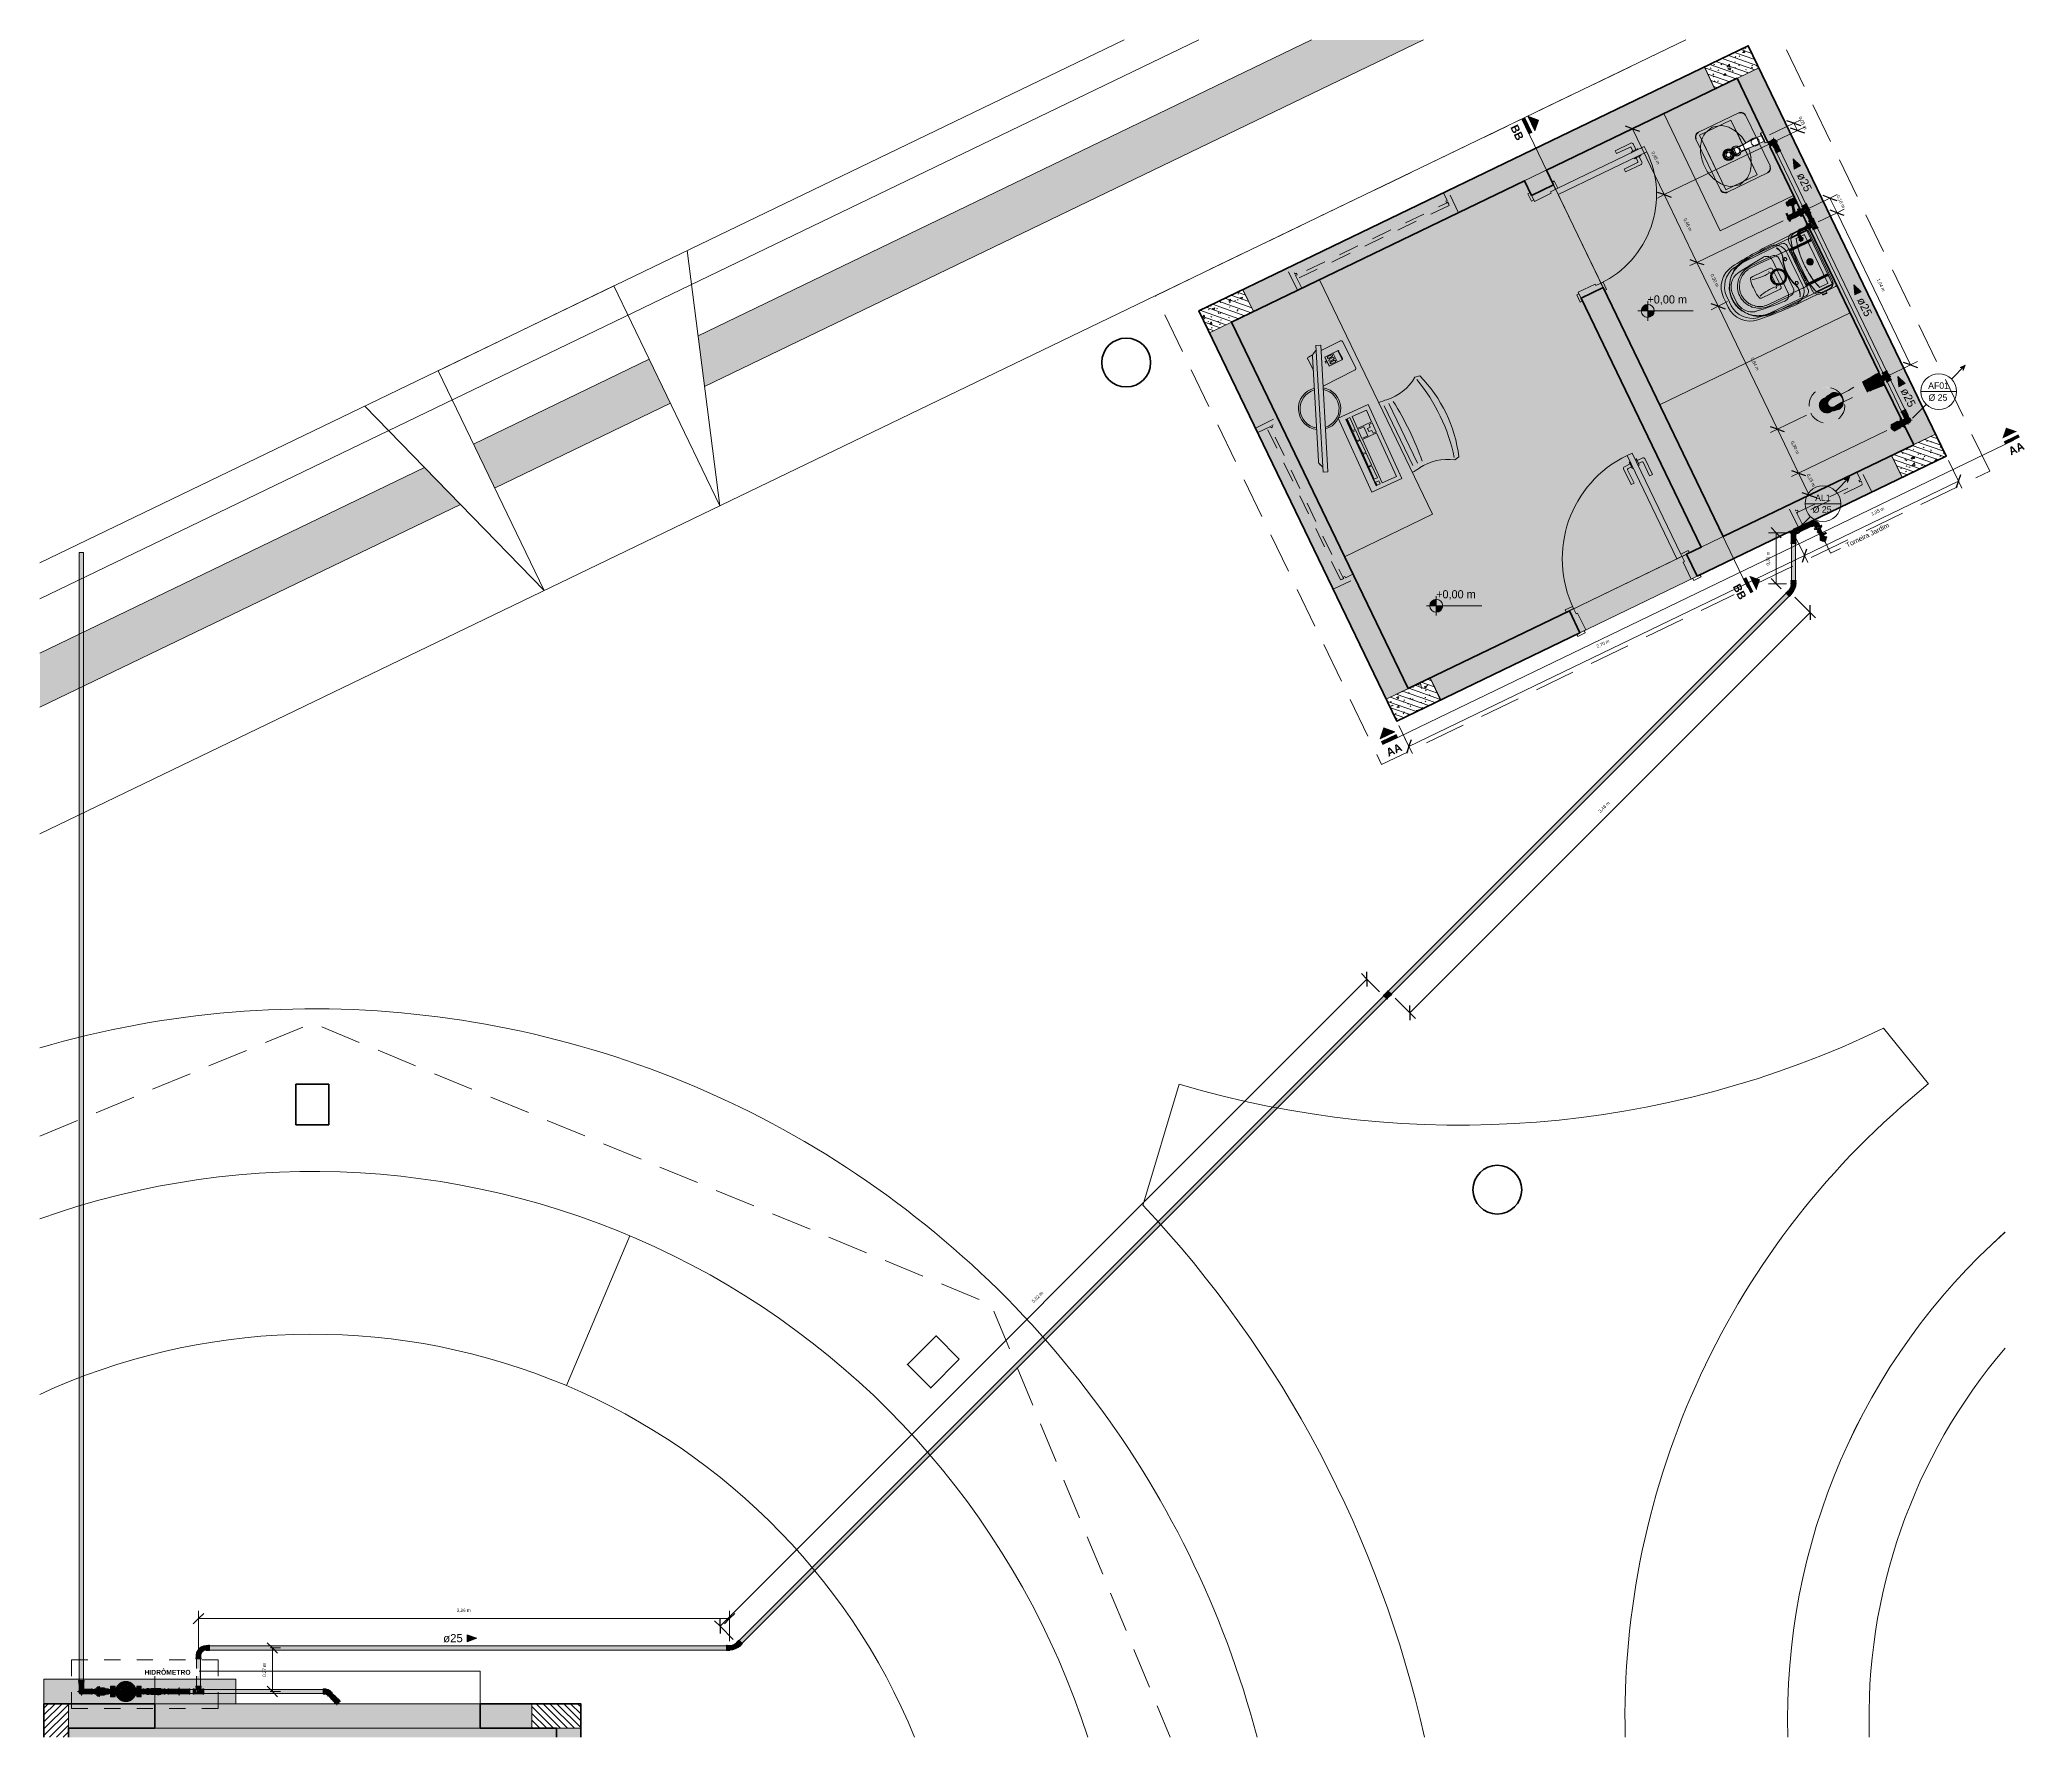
# Model space of a CAD drawing. Header units: metres. Extents: x 15.2 to 39, y -2.1 to 25.8.
# Drawn here: x 15.19 to 27.43, y 15.37 to 25.8 of the extents above; entities that cross this region are included whole.
import ezdxf

# ---------------------------------------------------------------- set-up
doc = ezdxf.new("R2010")
doc.units = ezdxf.units.M
for name, pattern in [('IMPORT-DASHED2 _4_', [0.375, 0.25, -0.125]), ('IMPORT-HIDDEN2 _2_', [0.1875, 0.125, -0.0625]), ('Projeção', [0.003969, 0.002381, -0.001587])]:
    doc.linetypes.add(name, pattern=pattern)
doc.layers.add('1095_ARQ_BASE_dwg', color=7, linetype='Continuous', lineweight=5, true_color=0x767676)
doc.layers.add('A-FLOR', color=7, linetype='Continuous', lineweight=9, true_color=0x007f00)
for name, color, linetype, lineweight in [('A-ANNO-DIMS', 7, 'Continuous', 5), ('A-ANNO-DIMS-20', 7, 'Continuous', 5), ('A-ANNO-NOTE', 7, 'Continuous', 5), ('A-DETL', 7, 'Continuous', 5), ('A-DETL-GENF', 7, 'Continuous', 5), ('A-FLOR-OVHD', 7, 'Projeção', 5), ('A-WALL', 7, 'Continuous', 9), ('G-ANNO-DIMS', 7, 'Continuous', 5), ('G-ANNO-SYMB', 7, 'Continuous', 5), ('G-ANNO-TEXT', 7, 'Continuous', 5), ('KIRYA - PAREDE', 7, 'Continuous', 40), ('KIRYA - PAREDE VISTA', 7, 'Continuous', 15), ('KIRYA - PISO', 7, 'Continuous', 5), ('KIRYA - PROJEÇÃO', 7, 'IMPORT-DASHED2 _4_', 5), ('KIRYA - SQUADRIA', 7, 'Continuous', 5), ('LAYOUT-MOBILIA', 7, 'Continuous', 5), ('LAYOUT-WC_COZINHA', 7, 'Continuous', 5), ('P-PIPE', 7, 'Continuous', 5), ('P-PIPE-CNTR', 7, 'Continuous', 5), ('P-PIPE-IDEN', 7, 'Continuous', 5), ('P-SANR-FIXT', 7, 'Continuous', 5), ('S-COLS', 7, 'Continuous', 5)]:
    doc.layers.add(name, color=color, linetype=linetype, lineweight=lineweight)
doc.styles.add('Arial', font='arial.ttf', dxfattribs={"height": 0.05})
doc.styles.add('Century Gothic', font='GOTHIC.TTF', dxfattribs={"height": 0.04})
doc.styles.add('Century Gothic_1', font='GOTHIC.TTF', dxfattribs={"height": 0.02})
doc.styles.add('Century Gothic_2', font='GOTHIC.TTF', dxfattribs={"height": 0.05})
doc.styles.add('Century Gothic_3', font='GOTHIC.TTF', dxfattribs={"height": 0.03})
doc.styles.add('Century Gothic_B', font='GOTHICB.TTF', dxfattribs={"height": 0.03})
doc.styles.add('Century Gothic_B_1', font='GOTHICB.TTF', dxfattribs={"height": 0.05})
doc.dimstyles.new('Setores_1_mm', dxfattribs={"dimscale": 0.3048, "dimtxt": 0.020883, "dimasz": 0.208333, "dimexe": 0.15748, "dimexo": 0.098425, "dimgap": 0.114829, "dimtad": 1, "dimrnd": 0.01, "dimzin": 0, "dimdsep": 46, "dimtxsty": 'Century Gothic_1', "dimblk1": 'OBLIQUE', "dimblk2": 'OBLIQUE', "dimsah": 1, "dimcen": 0.09, "dimazin": 0, "dimtfac": 1, "dimtdec": 4, "dimtix": 1, "dimtmove": 0, "dimatfit": 3, "dimfxl": 1, "dimtvp": 1, "dimtolj": 1, "dimtzin": 0, "dimarcsym": 2})
pattern_1 = [(45, (0.08564, 0.00177), (-0.021213, 0.021213), [])]
pattern_2 = [(50, (0, 0), (0.14575316, -0.01275165), [0.01524, -0.16764]), (355, (0, 0), (-0.0281956, 0.15284905), [0.01219, -0.13411]), (100.451, (0.01215, -0.00106), (0.11755714, 0.1400984), [0.01295, -0.14247]), (46.184, (0, 0.04064), (0.2168615, -0.0336392), [0.02286, -0.25146]), (96.636, (0.01807, 0.03784), (0.1899178, 0.1979433), [0.01943, -0.21371]), (351.184, (0, 0.04064), (0.1899206, 0.197941), [0.01829, -0.20117]), (21, (0.02032, 0.03048), (0.12129647, -0.08181538), [0.01524, -0.16764]), (326, (0.02032, 0.03048), (0.04944224, 0.1473543), [0.01219, -0.13411]), (71.451, (0.03043, 0.02366), (0.17073884, 0.06554), [0.01295, -0.14247]), (37.5, (0, 0), (0.00247227, 0.06764328), [0.00671, -0.12578, 0.00671, -0.12944, -0.13462]), (37.5, (0, 0), (0.00247227, 0.06764328), [-0.26863, 0.00671, -0.12791]), (7.5, (0, 0), (0.05345655, 0.08014312), [0.00671, -0.07092, 0.00671, -0.12273, -0.05131]), (7.5, (0, 0), (0.05345655, 0.08014312), [-0.20706, 0.00671, -0.0446]), (327.5, (-0.04531, 0), (0.10847647, -0.004581936), [0.00671, -0.04409, 0.00671, -0.15179, -0.21031]), (327.5, (-0.04531, 0), (0.10847647, -0.004581936), [-0.2093, 0.00671, -0.20361]), (317.5, (-0.06563, 0), (0.11850734, 0.02034188), [0.00671, -0.05933, 0.00671, -0.09855, -0.14935]), (317.5, (-0.06563, 0), (0.11850734, 0.02034188), [-0.1713, 0.00671, -0.14265])]

# ---------------------------------------------------------------- blocks, each defined once
blk = doc.blocks.new('Pilar retangular - 15 x 30 cm-V2-TÉRREO')
at = {"layer": 'S-COLS', "true_color": 0xaaaaaa}
h = blk.add_hatch(dxfattribs=at)
h.set_pattern_fill('FP_1', color=253, style=0, pattern_type=2)
h.set_pattern_definition(pattern_1)
h.paths.add_polyline_path([(0.075, -0.055), (0.075, 0.15), (-0.075, 0.15), (-0.075, -0.055)])
at = {"layer": 'A-DETL-GENF', "color": 253, "true_color": 0xaaaaaa}
for p, q in [((0.075, 0.15), (-0.075, 0.15)), ((-0.075, 0.15), (-0.075, -0.055)), ((0.075, -0.055), (0.075, 0.15))]:
    blk.add_line(p, q, dxfattribs=at)
blk = doc.blocks.new('Pilar retangular - 15 x 30 cm-V3-TÉRREO')
at = {"layer": 'S-COLS', "true_color": 0xaaaaaa}
h = blk.add_hatch(dxfattribs=at)
h.set_pattern_fill('FP_1', color=253, style=0, pattern_type=2)
h.set_pattern_definition(pattern_1)
h.paths.add_polyline_path([(0.075, 0.15), (-0.075, 0.15), (-0.075, -0.15), (0.075, -0.15)])
at = {"layer": 'A-DETL-GENF', "color": 253, "true_color": 0xaaaaaa}
for p, q in [((0.075, 0.15), (-0.075, 0.15)), ((-0.075, 0.15), (-0.075, -0.15)), ((0.075, -0.15), (0.075, 0.15)), ((-0.075, -0.15), (0.075, -0.15))]:
    blk.add_line(p, q, dxfattribs=at)
blk = doc.blocks.new('Hidrometro1 - 20x20mm-2554199-TÉRREO')
at = {"layer": 'P-PIPE', "true_color": 0x1e1eb3}
for points in [[(15.648, 15.681), (15.648, 15.685), (15.62, 15.685), (15.62, 15.681)], [(15.648, 15.625), (15.648, 15.681), (15.62, 15.681), (15.62, 15.625)], [(15.652, 15.653), (15.659, 15.653), (15.661, 15.667), (15.667, 15.68), (15.675, 15.692), (15.687, 15.7), (15.7, 15.706), (15.714, 15.708), (15.729, 15.706), (15.742, 15.7), (15.753, 15.691), (15.762, 15.68), (15.767, 15.667), (15.769, 15.653), (15.776, 15.653), (15.775, 15.667), (15.77, 15.68), (15.763, 15.691), (15.753, 15.701), (15.741, 15.709), (15.728, 15.713), (15.714, 15.715), (15.7, 15.713), (15.687, 15.708), (15.675, 15.701), (15.666, 15.691), (15.658, 15.68), (15.654, 15.667), (15.653, 15.658)], [(15.799, 15.681), (15.808, 15.681), (15.808, 15.685), (15.781, 15.685), (15.781, 15.681)], [(15.808, 15.625), (15.808, 15.681), (15.781, 15.681), (15.781, 15.625), (15.799, 15.625)], [(15.648, 15.62), (15.648, 15.625), (15.62, 15.625), (15.62, 15.62)], [(15.714, 15.591), (15.728, 15.592), (15.742, 15.597), (15.753, 15.605), (15.763, 15.614), (15.77, 15.626), (15.775, 15.639), (15.776, 15.653), (15.769, 15.653), (15.767, 15.639), (15.762, 15.625), (15.753, 15.614), (15.742, 15.605), (15.728, 15.6), (15.714, 15.598), (15.7, 15.6), (15.687, 15.605), (15.675, 15.614), (15.667, 15.625), (15.661, 15.639), (15.659, 15.653), (15.652, 15.653), (15.654, 15.639), (15.658, 15.626), (15.666, 15.614), (15.676, 15.604), (15.687, 15.597), (15.7, 15.592), (15.705, 15.592)], [(15.781, 15.62), (15.808, 15.62), (15.808, 15.625), (15.781, 15.625)]]:
    blk.add_hatch(color=164, dxfattribs=at).paths.add_polyline_path(points)
at = {"layer": 'P-PIPE', "true_color": 0x050505}
h = blk.add_hatch(color=18, dxfattribs=at)
h.paths.add_polyline_path([(15.714, 15.598), (15.728, 15.6), (15.742, 15.605), (15.753, 15.614), (15.762, 15.625), (15.767, 15.639), (15.769, 15.653), (15.767, 15.667), (15.762, 15.68), (15.753, 15.692), (15.742, 15.7), (15.728, 15.706), (15.714, 15.708), (15.7, 15.706), (15.687, 15.7), (15.675, 15.691), (15.667, 15.68), (15.661, 15.667), (15.659, 15.653), (15.661, 15.639), (15.667, 15.625), (15.675, 15.614), (15.687, 15.605), (15.7, 15.6), (15.71, 15.598)])
h.paths.add_polyline_path([(15.714, 15.599), (15.707, 15.599), (15.694, 15.603), (15.692, 15.614), (15.684, 15.62), (15.677, 15.627), (15.673, 15.635), (15.67, 15.644), (15.669, 15.653), (15.661, 15.66), (15.664, 15.674), (15.671, 15.686), (15.681, 15.696), (15.692, 15.692), (15.697, 15.694), (15.704, 15.697), (15.711, 15.698), (15.72, 15.697), (15.729, 15.695), (15.737, 15.692), (15.747, 15.696), (15.757, 15.686), (15.764, 15.673), (15.768, 15.66), (15.759, 15.653), (15.758, 15.643), (15.755, 15.635), (15.751, 15.626), (15.744, 15.619), (15.737, 15.614), (15.735, 15.603), (15.721, 15.599)])
h.paths.add_polyline_path([(15.714, 15.612), (15.714, 15.612), (15.714, 15.612)])
h.paths.add_polyline_path([(15.679, 15.632), (15.679, 15.633), (15.675, 15.642), (15.674, 15.653), (15.674, 15.653), (15.675, 15.642), (15.679, 15.633)])
h.paths.add_polyline_path([(15.753, 15.642), (15.753, 15.642), (15.755, 15.653), (15.753, 15.664), (15.753, 15.663), (15.755, 15.652), (15.753, 15.642)])
h.paths.add_polyline_path([(15.72, 15.693), (15.714, 15.693), (15.714, 15.693), (15.719, 15.693)])
h = blk.add_hatch(color=18, dxfattribs=at)
h.paths.add_polyline_path([(15.707, 15.599), (15.721, 15.599), (15.735, 15.603), (15.737, 15.614), (15.745, 15.62), (15.751, 15.626), (15.755, 15.635), (15.758, 15.644), (15.759, 15.653), (15.768, 15.66), (15.764, 15.674), (15.757, 15.686), (15.747, 15.696), (15.737, 15.692), (15.728, 15.696), (15.72, 15.697), (15.711, 15.698), (15.703, 15.696), (15.697, 15.694), (15.692, 15.692), (15.681, 15.696), (15.671, 15.686), (15.664, 15.674), (15.661, 15.66), (15.669, 15.653), (15.67, 15.643), (15.673, 15.635), (15.678, 15.626), (15.684, 15.619), (15.692, 15.614), (15.694, 15.603), (15.705, 15.6)])
h.paths.add_polyline_path([(15.714, 15.612), (15.704, 15.614), (15.698, 15.616), (15.693, 15.618), (15.685, 15.624), (15.682, 15.628), (15.679, 15.633), (15.675, 15.642), (15.674, 15.653), (15.675, 15.664), (15.678, 15.67), (15.679, 15.673), (15.684, 15.68), (15.686, 15.682), (15.692, 15.687), (15.695, 15.688), (15.701, 15.691), (15.704, 15.692), (15.709, 15.693), (15.714, 15.693), (15.725, 15.692), (15.731, 15.69), (15.735, 15.687), (15.743, 15.681), (15.746, 15.678), (15.75, 15.672), (15.753, 15.663), (15.755, 15.652), (15.753, 15.642), (15.751, 15.636), (15.749, 15.632), (15.744, 15.626), (15.743, 15.624), (15.736, 15.619), (15.734, 15.617), (15.728, 15.615), (15.724, 15.614), (15.719, 15.613), (15.714, 15.612)])
at = {"layer": 'P-PIPE', "true_color": 0xfbfbfb}
for points in [[(15.674, 15.653), (15.676, 15.653), (15.677, 15.663), (15.681, 15.673), (15.687, 15.68), (15.695, 15.686), (15.705, 15.69), (15.714, 15.691), (15.725, 15.69), (15.734, 15.686), (15.741, 15.68), (15.748, 15.672), (15.752, 15.662), (15.753, 15.653), (15.755, 15.653), (15.753, 15.664), (15.749, 15.674), (15.743, 15.682), (15.734, 15.688), (15.726, 15.691), (15.724, 15.692), (15.714, 15.693), (15.704, 15.692), (15.697, 15.689), (15.694, 15.688), (15.686, 15.681), (15.681, 15.676), (15.679, 15.672), (15.676, 15.665), (15.675, 15.663), (15.674, 15.653)], [(15.752, 15.653), (15.753, 15.653), (15.751, 15.663), (15.748, 15.672), (15.741, 15.68), (15.734, 15.686), (15.724, 15.69), (15.714, 15.691), (15.704, 15.69), (15.695, 15.686), (15.687, 15.68), (15.681, 15.671), (15.677, 15.662), (15.676, 15.653), (15.751, 15.653)], [(15.714, 15.612), (15.725, 15.614), (15.732, 15.616), (15.735, 15.618), (15.743, 15.624), (15.747, 15.63), (15.75, 15.634), (15.752, 15.639), (15.753, 15.642), (15.755, 15.653), (15.753, 15.653), (15.751, 15.642), (15.747, 15.633), (15.741, 15.626), (15.734, 15.619), (15.724, 15.616), (15.714, 15.614), (15.704, 15.616), (15.695, 15.62), (15.686, 15.626), (15.681, 15.634), (15.677, 15.643), (15.676, 15.653), (15.674, 15.653), (15.675, 15.642), (15.679, 15.632), (15.686, 15.624), (15.694, 15.618), (15.702, 15.614), (15.704, 15.614), (15.714, 15.612)], [(15.714, 15.614), (15.724, 15.616), (15.734, 15.619), (15.741, 15.626), (15.748, 15.634), (15.751, 15.643), (15.753, 15.653), (15.676, 15.653), (15.677, 15.642), (15.681, 15.634), (15.687, 15.626), (15.695, 15.619), (15.705, 15.615), (15.714, 15.614)]]:
    blk.add_hatch(color=7, dxfattribs=at).paths.add_polyline_path(points)
at = {"layer": 'P-PIPE', "true_color": 0x1e1eb3}
h = blk.add_hatch(color=164, dxfattribs=at)
h.paths.add_polyline_path([(15.771, 15.629), (15.781, 15.635), (15.781, 15.638), (15.774, 15.638), (15.773, 15.633)])
h.paths.add_polyline_path([(15.657, 15.63), (15.654, 15.638), (15.648, 15.638), (15.648, 15.636), (15.655, 15.631)])
h.paths.add_polyline_path([(15.781, 15.668), (15.781, 15.67), (15.771, 15.676), (15.774, 15.668), (15.776, 15.668)])
h.paths.add_polyline_path([(15.648, 15.668), (15.654, 15.668), (15.657, 15.676), (15.648, 15.67)])
h = blk.add_hatch(color=164, dxfattribs=at)
h.paths.add_polyline_path([(15.648, 15.653), (15.652, 15.653), (15.654, 15.667), (15.654, 15.668), (15.648, 15.668), (15.648, 15.656)])
h.paths.add_polyline_path([(15.776, 15.653), (15.781, 15.653), (15.781, 15.668), (15.774, 15.668), (15.775, 15.666), (15.776, 15.654)])
h = blk.add_hatch(color=164, dxfattribs=at)
h.paths.add_polyline_path([(15.648, 15.638), (15.654, 15.638), (15.654, 15.64), (15.652, 15.653), (15.648, 15.653), (15.648, 15.639)])
h.paths.add_polyline_path([(15.781, 15.638), (15.781, 15.653), (15.776, 15.653), (15.774, 15.638), (15.774, 15.638), (15.776, 15.638)])
at = {"layer": 'P-PIPE'}
for p, q in [((15.62, 15.681), (15.62, 15.685)), ((15.648, 15.685), (15.62, 15.685)), ((15.62, 15.681), (15.62, 15.625)), ((15.648, 15.681), (15.62, 15.681)), ((15.648, 15.685), (15.648, 15.681)), ((15.648, 15.625), (15.648, 15.681)), ((15.692, 15.692), (15.681, 15.696)), ((15.747, 15.696), (15.737, 15.692)), ((15.781, 15.681), (15.781, 15.685)), ((15.808, 15.685), (15.781, 15.685)), ((15.781, 15.681), (15.781, 15.625)), ((15.808, 15.681), (15.781, 15.681)), ((15.808, 15.685), (15.808, 15.681)), ((15.808, 15.625), (15.808, 15.681)), ((15.62, 15.62), (15.62, 15.625)), ((15.648, 15.625), (15.62, 15.625)), ((15.648, 15.62), (15.62, 15.62)), ((15.657, 15.676), (15.648, 15.67)), ((15.654, 15.668), (15.648, 15.668)), ((15.648, 15.638), (15.654, 15.638)), ((15.648, 15.636), (15.657, 15.63)), ((15.648, 15.625), (15.648, 15.62)), ((15.661, 15.66), (15.669, 15.653)), ((15.692, 15.614), (15.694, 15.603)), ((15.735, 15.603), (15.737, 15.614)), ((15.759, 15.653), (15.768, 15.66)), ((15.781, 15.67), (15.771, 15.676)), ((15.771, 15.629), (15.781, 15.635)), ((15.781, 15.668), (15.774, 15.668)), ((15.774, 15.638), (15.781, 15.638)), ((15.781, 15.62), (15.781, 15.625)), ((15.808, 15.625), (15.781, 15.625)), ((15.808, 15.62), (15.781, 15.62)), ((15.808, 15.625), (15.808, 15.62))]:
    blk.add_line(p, q, dxfattribs=at)
at = {"layer": 'P-PIPE', "flags": 128}
for points in [[(15.773, 15.659), (15.771, 15.669), (15.768, 15.679), (15.762, 15.688), (15.756, 15.696), (15.748, 15.702), (15.739, 15.707), (15.729, 15.711), (15.719, 15.712), (15.709, 15.712), (15.699, 15.71), (15.689, 15.707), (15.68, 15.702), (15.672, 15.695), (15.666, 15.687), (15.66, 15.678), (15.657, 15.669), (15.655, 15.659)], [(15.755, 15.653), (15.753, 15.665), (15.747, 15.677), (15.738, 15.685), (15.727, 15.691), (15.715, 15.693), (15.702, 15.692), (15.691, 15.686), (15.682, 15.677), (15.676, 15.666), (15.674, 15.654), (15.674, 15.653)], [(15.655, 15.646), (15.657, 15.636), (15.661, 15.627), (15.666, 15.618), (15.673, 15.61), (15.681, 15.604), (15.69, 15.599), (15.699, 15.595), (15.71, 15.593), (15.72, 15.593), (15.73, 15.595), (15.74, 15.599), (15.748, 15.604), (15.756, 15.611), (15.763, 15.618), (15.768, 15.627), (15.772, 15.637), (15.773, 15.646)], [(15.674, 15.653), (15.676, 15.64), (15.681, 15.629), (15.69, 15.62), (15.701, 15.614), (15.714, 15.612), (15.726, 15.614), (15.738, 15.62), (15.747, 15.628), (15.753, 15.64), (15.755, 15.652), (15.755, 15.653)]]:
    blk.add_lwpolyline(points, dxfattribs=at)
at = {"layer": 'P-PIPE'}
for radius, start, end in [(0.0619, 0, 180), (0.055, 0, 180), (0.0541, 127.8072, 172.1928), (0.0451, 104.8385, 120.2586), (0.0451, 59.7414, 104.8385), (0.0406, 82.4116, 90), (0.0541, 7.8072, 52.1928), (0.0619, 180, 0), (0.055, 180, 0), (0.0451, 179.7414, 240.2586), (0.0406, 195, 210), (0.0541, 247.8072, 292.1928), (0.0406, 262.4116, 270), (0.0451, 299.7414, 0.2586), (0.0406, 15, 30)]:
    blk.add_arc((15.714, 15.653), radius, start, end, dxfattribs=at)
blk = doc.blocks.new('PVC Marrom Soldável_Abraçadeira - Abraçadeira_DN20mm e DN25mm-3601950-TÉRREO')
at = {"layer": 'P-PIPE', "true_color": 0x69503c}
blk.add_hatch(color=27, dxfattribs=at).paths.add_polyline_path([(17.011, 15.578), (17.024, 15.578), (17.026, 15.592), (17.027, 15.594), (17.026, 15.598), (17.025, 15.601), (17.023, 15.605), (17.021, 15.607), (17.019, 15.603), (17.021, 15.601), (17.023, 15.598), (17.023, 15.594), (17.023, 15.592), (17.022, 15.59), (17.022, 15.589), (17.021, 15.587), (17.019, 15.585), (17.016, 15.583), (17.014, 15.582), (17.011, 15.582), (17.007, 15.582), (17.004, 15.583), (17.001, 15.586), (17, 15.588), (16.998, 15.592), (16.998, 15.592), (16.998, 15.596), (16.999, 15.598), (17, 15.601), (17.002, 15.603), (17.001, 15.607), (16.998, 15.604), (16.996, 15.601), (16.995, 15.598), (16.995, 15.594), (16.995, 15.59), (16.998, 15.578), (17.007, 15.578)])
at = {"layer": 'P-PIPE'}
for p, q in [((16.995, 15.59), (16.998, 15.578)), ((16.998, 15.578), (17.024, 15.578)), ((17.002, 15.603), (17.001, 15.607)), ((17.021, 15.607), (17.019, 15.603)), ((17.024, 15.578), (17.026, 15.59))]:
    blk.add_line(p, q, dxfattribs=at)
for radius, start, end in [(0.016, 128.3044, 194.1717), (0.0125, 169.2992, 177.6376), (0.0125, 183.6997, 192.0332), (0.0125, 154.3136, 163.2676), (0.0125, 198.1612, 206.4725), (0.0125, 134.0851, 148.9137), (0.0125, 212.57, 220.9937), (0.0125, 226.9487, 235.696), (0.0125, 241.3093, 256.4085), (0.0125, 283.5915, 298.6907), (0.0125, 304.304, 313.0513), (0.0125, 31.0863, 45.9149), (0.0125, 319.0063, 327.43), (0.016, 345.8283, 51.6956), (0.0125, 16.7324, 25.6864), (0.0125, 333.5275, 341.8388), (0.0125, 2.3624, 10.7008), (0.0125, 347.9668, 356.3003)]:
    blk.add_arc((17.011, 15.594), radius, start, end, dxfattribs=at)
blk = doc.blocks.new('AF_Soldavel_Curva 45_90 - Standard-V7-TÉRREO')
at = {"layer": 'P-PIPE', "true_color": 0x69503c}
for points in [[(15.431, 15.716), (15.441, 15.716), (15.441, 15.72), (15.424, 15.72), (15.424, 15.716), (15.43, 15.716)], [(15.437, 15.715), (15.441, 15.715), (15.441, 15.716), (15.424, 15.716), (15.426, 15.715), (15.437, 15.715)], [(15.437, 15.7), (15.441, 15.7), (15.441, 15.715), (15.426, 15.715), (15.426, 15.7), (15.435, 15.7)], [(15.434, 15.699), (15.441, 15.699), (15.441, 15.7), (15.426, 15.7), (15.427, 15.699), (15.434, 15.699)], [(15.427, 15.661), (15.43, 15.665), (15.433, 15.667), (15.437, 15.669), (15.438, 15.669), (15.44, 15.669), (15.441, 15.669), (15.441, 15.699), (15.427, 15.698), (15.427, 15.676), (15.427, 15.662)], [(15.444, 15.716), (15.457, 15.716), (15.457, 15.72), (15.441, 15.72), (15.441, 15.716), (15.444, 15.716)], [(15.445, 15.715), (15.456, 15.715), (15.457, 15.716), (15.441, 15.716), (15.441, 15.715), (15.444, 15.715)], [(15.445, 15.7), (15.455, 15.7), (15.455, 15.715), (15.441, 15.715), (15.441, 15.7), (15.444, 15.7)], [(15.452, 15.699), (15.455, 15.699), (15.455, 15.7), (15.441, 15.7), (15.441, 15.699), (15.452, 15.699)], [(15.449, 15.667), (15.455, 15.667), (15.455, 15.693), (15.454, 15.699), (15.441, 15.698), (15.441, 15.669), (15.446, 15.668), (15.449, 15.667)]]:
    blk.add_hatch(color=27, dxfattribs=at).paths.add_polyline_path(points)
h = blk.add_hatch(color=27, dxfattribs=at)
h.paths.add_polyline_path([(15.441, 15.636), (15.441, 15.637), (15.44, 15.636), (15.441, 15.636)])
h.paths.add_polyline_path([(15.444, 15.637), (15.446, 15.637), (15.445, 15.637)])
h.paths.add_polyline_path([(15.427, 15.643), (15.426, 15.645), (15.427, 15.644), (15.427, 15.643)])
h.paths.add_polyline_path([(15.426, 15.659), (15.426, 15.661), (15.426, 15.66), (15.426, 15.66)])
h.paths.add_polyline_path([(15.449, 15.667), (15.449, 15.667), (15.449, 15.667)])
h.paths.add_polyline_path([(15.439, 15.669), (15.442, 15.669), (15.44, 15.669), (15.439, 15.669)])
at = {"layer": 'P-PIPE'}
for p, q in [((15.424, 15.72), (15.424, 15.716)), ((15.441, 15.72), (15.424, 15.72)), ((15.424, 15.716), (15.426, 15.715)), ((15.424, 15.716), (15.441, 15.716)), ((15.426, 15.715), (15.426, 15.7)), ((15.426, 15.715), (15.441, 15.715)), ((15.426, 15.7), (15.427, 15.699)), ((15.426, 15.7), (15.441, 15.7)), ((15.427, 15.699), (15.441, 15.699)), ((15.457, 15.72), (15.441, 15.72)), ((15.441, 15.716), (15.457, 15.716)), ((15.441, 15.715), (15.456, 15.715)), ((15.441, 15.7), (15.456, 15.7)), ((15.441, 15.699), (15.455, 15.699)), ((15.455, 15.699), (15.456, 15.7)), ((15.456, 15.715), (15.457, 15.716)), ((15.456, 15.7), (15.456, 15.715)), ((15.457, 15.716), (15.457, 15.72))]:
    blk.add_line(p, q, dxfattribs=at)
at = {"layer": 'P-PIPE', "flags": 128}
for points in [[(15.427, 15.661), (15.427, 15.669), (15.427, 15.681), (15.427, 15.694), (15.427, 15.699)], [(15.455, 15.699), (15.455, 15.685), (15.455, 15.673), (15.455, 15.667)]]:
    blk.add_lwpolyline(points, dxfattribs=at)
at = {"layer": 'P-PIPE'}
for start, end in [(162.5241, 198.0137), (167.975, 173.3533), (186.6452, 192.0198), (143.3217, 156.6996), (203.3004, 216.6783), (101.982, 138.0303), (221.9697, 258.018), (126.6457, 132.0216), (227.9732, 233.3527), (107.9767, 113.3538), (246.6447, 252.0207), (90, 96.6953), (263.3047, 270), (83.3174, 90), (270, 276.6826), (58.3361, 78.0272), (281.9728, 301.6639), (66.6462, 72.0233), (287.9793, 293.3553)]:
    blk.add_arc((15.441, 15.653), 0.0165, start, end, dxfattribs=at)
blk = doc.blocks.new('AF_Soldavel_Curva 45_90 - Standard-V8-TÉRREO')
at = {"layer": 'P-PIPE', "true_color": 0x69503c}
for points in [[(15.426, 15.653), (15.427, 15.658), (15.429, 15.663), (15.434, 15.666), (15.438, 15.668), (15.444, 15.667), (15.446, 15.667), (15.449, 15.667), (15.449, 15.667), (15.443, 15.669), (15.437, 15.669), (15.432, 15.667), (15.428, 15.663), (15.425, 15.658), (15.424, 15.653)], [(15.443, 15.637), (15.449, 15.639), (15.445, 15.639), (15.443, 15.638), (15.437, 15.638), (15.433, 15.64), (15.429, 15.643), (15.426, 15.648), (15.426, 15.653), (15.424, 15.653), (15.425, 15.647), (15.428, 15.642), (15.432, 15.639), (15.438, 15.637), (15.443, 15.637)], [(15.426, 15.653), (15.427, 15.653), (15.428, 15.658), (15.43, 15.662), (15.434, 15.665), (15.438, 15.667), (15.445, 15.667), (15.445, 15.667), (15.443, 15.668), (15.437, 15.667), (15.433, 15.666), (15.429, 15.663), (15.426, 15.658), (15.426, 15.653), (15.426, 15.653)], [(15.443, 15.638), (15.444, 15.638), (15.445, 15.639), (15.437, 15.639), (15.433, 15.641), (15.43, 15.644), (15.427, 15.648), (15.426, 15.653), (15.426, 15.653), (15.427, 15.647), (15.429, 15.643), (15.434, 15.64), (15.438, 15.638), (15.443, 15.638)], [(15.453, 15.653), (15.487, 15.653), (15.487, 15.667), (15.462, 15.667), (15.439, 15.667), (15.438, 15.666), (15.433, 15.664), (15.43, 15.661), (15.427, 15.657), (15.427, 15.653), (15.453, 15.653)], [(15.457, 15.639), (15.487, 15.639), (15.487, 15.653), (15.427, 15.653), (15.428, 15.647), (15.43, 15.644), (15.434, 15.641), (15.439, 15.639), (15.445, 15.639), (15.449, 15.639), (15.453, 15.639)], [(15.488, 15.653), (15.488, 15.668), (15.487, 15.667), (15.487, 15.653)], [(15.488, 15.638), (15.488, 15.653), (15.487, 15.653), (15.487, 15.639)], [(15.503, 15.653), (15.503, 15.668), (15.488, 15.668), (15.488, 15.653), (15.501, 15.653)], [(15.488, 15.638), (15.503, 15.638), (15.503, 15.653), (15.488, 15.653), (15.488, 15.639)], [(15.503, 15.653), (15.504, 15.653), (15.504, 15.669), (15.503, 15.668), (15.503, 15.655)], [(15.504, 15.637), (15.504, 15.653), (15.503, 15.653), (15.503, 15.638), (15.503, 15.638)], [(15.504, 15.653), (15.508, 15.653), (15.508, 15.669), (15.504, 15.669), (15.504, 15.655)], [(15.508, 15.636), (15.508, 15.653), (15.504, 15.653), (15.504, 15.637)]]:
    blk.add_hatch(color=27, dxfattribs=at).paths.add_polyline_path(points)
at = {"layer": 'P-PIPE'}
for p, q in [((15.488, 15.668), (15.487, 15.667)), ((15.487, 15.667), (15.487, 15.653)), ((15.487, 15.653), (15.487, 15.639)), ((15.487, 15.639), (15.488, 15.638)), ((15.503, 15.668), (15.488, 15.668)), ((15.488, 15.668), (15.488, 15.653)), ((15.488, 15.653), (15.488, 15.638)), ((15.488, 15.638), (15.503, 15.638)), ((15.504, 15.669), (15.503, 15.668)), ((15.503, 15.668), (15.503, 15.653)), ((15.503, 15.653), (15.503, 15.638)), ((15.503, 15.638), (15.504, 15.636)), ((15.508, 15.669), (15.504, 15.669)), ((15.504, 15.669), (15.504, 15.653)), ((15.504, 15.653), (15.504, 15.636)), ((15.504, 15.636), (15.508, 15.636)), ((15.508, 15.653), (15.508, 15.669)), ((15.508, 15.636), (15.508, 15.653))]:
    blk.add_line(p, q, dxfattribs=at)
at = {"layer": 'P-PIPE', "flags": 128}
for points in [[(15.487, 15.667), (15.473, 15.667), (15.461, 15.667), (15.451, 15.667), (15.444, 15.667), (15.441, 15.667), (15.441, 15.667)], [(15.441, 15.639), (15.443, 15.639), (15.448, 15.639), (15.457, 15.639), (15.469, 15.639), (15.482, 15.639), (15.487, 15.639)]]:
    blk.add_lwpolyline(points, dxfattribs=at)
at = {"layer": 'P-PIPE'}
for radius, start, end in [(0.0165, 58.4133, 180), (0.0165, 162.5241, 180), (0.0165, 180, 198.0137), (0.0165, 180, 301.5867), (0.0165, 143.3217, 156.6996), (0.0165, 203.3004, 216.6783), (0.0151, 69.4774, 180), (0.0151, 180, 290.5226), (0.014, 86.9703, 180), (0.014, 180, 273.0297), (0.0165, 101.982, 138.0303), (0.0165, 221.9697, 258.018), (0.0165, 83.3174, 96.6953), (0.0165, 263.3047, 276.6826), (0.0165, 58.3361, 78.0272), (0.0165, 281.9728, 301.6639)]:
    blk.add_arc((15.441, 15.653), radius, start, end, dxfattribs=at)
blk = doc.blocks.new('Curva 45_90 - Agua Fria_Soldavel - MEP - Tigre - Standard-2573598-TÉRREO')
at = {"layer": 'P-PIPE', "true_color": 0x69503c}
for points in [[(15.973, 15.653), (15.977, 15.653), (15.977, 15.669), (15.973, 15.669), (15.973, 15.655)], [(15.973, 15.636), (15.977, 15.637), (15.977, 15.653), (15.973, 15.653), (15.973, 15.637)], [(15.979, 15.653), (15.978, 15.668), (15.977, 15.669), (15.977, 15.653)], [(15.977, 15.637), (15.979, 15.638), (15.979, 15.653), (15.977, 15.653), (15.977, 15.638)], [(15.979, 15.653), (15.994, 15.653), (15.994, 15.668), (15.979, 15.668), (15.979, 15.653)], [(15.979, 15.638), (15.994, 15.638), (15.994, 15.653), (15.979, 15.653), (15.979, 15.639)], [(15.994, 15.653), (15.995, 15.653), (15.995, 15.667), (15.994, 15.668), (15.994, 15.655)], [(15.994, 15.638), (15.995, 15.639), (15.995, 15.653), (15.994, 15.653), (15.994, 15.639)], [(16.037, 15.653), (16.055, 15.653), (16.054, 15.658), (16.051, 15.662), (16.048, 15.665), (16.042, 15.667), (16.036, 15.667), (16.033, 15.667), (16.02, 15.667), (15.995, 15.667), (15.995, 15.653), (16.035, 15.653)], [(16.024, 15.639), (16.043, 15.639), (16.048, 15.641), (16.051, 15.644), (16.054, 15.649), (16.055, 15.653), (15.995, 15.653), (15.995, 15.639), (16.02, 15.639), (16.023, 15.639)], [(16.057, 15.653), (16.056, 15.658), (16.053, 15.664), (16.049, 15.667), (16.043, 15.669), (16.037, 15.669), (16.032, 15.667), (16.036, 15.667), (16.038, 15.668), (16.044, 15.667), (16.048, 15.666), (16.052, 15.663), (16.055, 15.658), (16.056, 15.653)], [(16.038, 15.637), (16.043, 15.637), (16.049, 15.639), (16.054, 15.643), (16.056, 15.647), (16.057, 15.653), (16.056, 15.653), (16.055, 15.647), (16.052, 15.643), (16.048, 15.64), (16.043, 15.638), (16.037, 15.638), (16.035, 15.639), (16.032, 15.639), (16.032, 15.639), (16.036, 15.637)], [(16.055, 15.653), (16.056, 15.653), (16.055, 15.658), (16.052, 15.663), (16.048, 15.666), (16.043, 15.668), (16.037, 15.667), (16.036, 15.667), (16.044, 15.666), (16.048, 15.665), (16.051, 15.662), (16.054, 15.658), (16.055, 15.653)], [(16.039, 15.638), (16.044, 15.638), (16.048, 15.64), (16.052, 15.643), (16.055, 15.648), (16.056, 15.653), (16.055, 15.653), (16.054, 15.647), (16.051, 15.644), (16.048, 15.641), (16.043, 15.639), (16.036, 15.639), (16.036, 15.639), (16.038, 15.638)]]:
    blk.add_hatch(color=27, dxfattribs=at).paths.add_polyline_path(points)
at = {"layer": 'P-PIPE'}
for p, q in [((15.977, 15.669), (15.973, 15.669)), ((15.973, 15.669), (15.973, 15.653)), ((15.973, 15.653), (15.973, 15.636)), ((15.973, 15.636), (15.977, 15.636)), ((15.979, 15.668), (15.977, 15.669)), ((15.977, 15.653), (15.977, 15.669)), ((15.977, 15.636), (15.977, 15.653)), ((15.977, 15.636), (15.979, 15.638)), ((15.994, 15.668), (15.979, 15.668)), ((15.979, 15.653), (15.979, 15.668)), ((15.979, 15.638), (15.979, 15.653)), ((15.979, 15.638), (15.994, 15.638)), ((15.995, 15.667), (15.994, 15.668)), ((15.994, 15.653), (15.994, 15.668)), ((15.994, 15.638), (15.994, 15.653)), ((15.994, 15.638), (15.995, 15.639)), ((15.995, 15.653), (15.995, 15.667)), ((15.995, 15.639), (15.995, 15.653))]:
    blk.add_line(p, q, dxfattribs=at)
at = {"layer": 'P-PIPE', "flags": 128}
for points in [[(16.041, 15.667), (16.039, 15.667), (16.033, 15.667), (16.024, 15.667), (16.012, 15.667), (15.999, 15.667), (15.995, 15.667)], [(15.995, 15.639), (16.008, 15.639), (16.02, 15.639), (16.03, 15.639), (16.037, 15.639), (16.04, 15.639), (16.041, 15.639)]]:
    blk.add_lwpolyline(points, dxfattribs=at)
at = {"layer": 'P-PIPE'}
for radius, start, end in [(0.0165, 101.9728, 121.6639), (0.0165, 0, 121.5867), (0.0165, 238.4133, 0), (0.0165, 238.3361, 258.0272), (0.0151, 0, 110.5226), (0.0151, 249.4774, 0), (0.0165, 83.3047, 96.6826), (0.0165, 263.3174, 276.6953), (0.014, 0, 93.0297), (0.014, 266.9703, 0), (0.0165, 41.9697, 78.018), (0.0165, 281.982, 318.0303), (0.0165, 23.3004, 36.6783), (0.0165, 323.3217, 336.6996), (0.0165, 0, 17.4759), (0.0165, 341.9863, 0)]:
    blk.add_arc((16.041, 15.653), radius, start, end, dxfattribs=at)
blk = doc.blocks.new('Registro Esfera VS - Agua Fria - MEP - Tigre - Soldável - 25 mm-271304-TÉRREO')
at = {"layer": 'P-PIPE', "true_color": 0x69503c}
for points in [[(-0.03, -0.017), (-0.03, -0.007), (-0.039, -0.006), (-0.039, 0.006), (-0.03, 0.007), (-0.03, 0.017), (-0.042, 0.017), (-0.042, -0.017), (-0.03, -0.017)], [(-0.03, 0.007), (-0.025, 0.007), (-0.025, 0.029), (-0.03, 0.024), (-0.03, 0.007)], [(-0.016, 0.008), (-0.014, 0.008), (-0.014, 0.03), (-0.016, 0.03), (-0.016, 0.008)], [(-0.014, 0.008), (-0.012, 0.009), (-0.012, 0.023), (-0.014, 0.029), (-0.014, 0.008)], [(0.024, 0.007), (0.024, 0.016), (0.022, 0.02), (0.02, 0.021), (0.018, 0.022), (0.015, 0.023), (0.015, 0.008), (0.023, 0.007)], [(0.024, -0.016), (0.041, -0.016), (0.041, 0.016), (0.024, 0.016), (0.024, 0.007), (0.039, 0.006), (0.039, -0.006), (0.024, -0.007), (0.024, -0.016)], [(-0.025, -0.029), (-0.025, -0.007), (-0.03, -0.007), (-0.03, -0.024), (-0.025, -0.029)], [(-0.016, -0.03), (-0.014, -0.03), (-0.014, -0.008), (-0.016, -0.008), (-0.016, -0.03)], [(-0.014, -0.03), (-0.012, -0.022), (-0.012, -0.008), (-0.014, -0.008), (-0.014, -0.029)], [(0.015, -0.023), (0.019, -0.021), (0.021, -0.02), (0.022, -0.019), (0.024, -0.016), (0.024, -0.007), (0.015, -0.008), (0.015, -0.022)]]:
    blk.add_hatch(color=27, dxfattribs=at).paths.add_polyline_path(points)
at = {"layer": 'P-PIPE', "true_color": 0xce4f00}
for points in [[(-0.024, -0.007), (-0.025, -0.003), (-0.025, 0), (-0.024, 0.005), (-0.024, 0.007), (-0.039, 0.006), (-0.039, -0.006), (-0.024, -0.007)], [(0.009, 0), (0.012, 0), (0.012, 0.002), (0.01, 0.006), (0.009, 0.007), (0.008, 0.009), (0.005, 0.01), (0.003, 0.011), (0, 0.012), (-0.004, 0.011), (-0.006, 0.01), (-0.009, 0.008), (-0.01, 0.006), (-0.011, 0.004), (-0.012, 0.002), (-0.012, 0), (-0.005, 0), (-0.002, 0.005), (0.003, 0.005), (0.005, 0), (0.009, 0)], [(0, -0.012), (0.004, -0.011), (0.006, -0.01), (0.008, -0.008), (0.01, -0.006), (0.011, -0.004), (0.012, -0.002), (0.012, 0), (0.005, 0), (0.002, -0.005), (-0.003, -0.005), (-0.005, 0), (-0.012, 0), (-0.011, -0.003), (-0.011, -0.005), (-0.009, -0.007), (-0.008, -0.009), (-0.005, -0.01), (-0.002, -0.012)], [(-0.003, 0), (0.005, 0), (0.003, 0.005), (-0.003, 0.005), (-0.005, 0), (-0.004, 0)], [(-0.002, -0.005), (0.003, -0.005), (0.005, 0), (-0.005, 0), (-0.002, -0.005)], [(0.024, -0.007), (0.039, -0.006), (0.039, 0.006), (0.024, 0.007), (0.025, 0.003), (0.025, 0), (0.024, -0.004), (0.024, -0.006)]]:
    blk.add_hatch(color=32, dxfattribs=at).paths.add_polyline_path(points)
at = {"layer": 'P-PIPE', "true_color": 0x69503c}
h = blk.add_hatch(color=27, dxfattribs=at)
h.paths.add_polyline_path([(-0.016, -0.029), (-0.016, -0.008), (-0.025, -0.007), (-0.025, -0.029), (-0.024, -0.029)])
h.paths.add_polyline_path([(-0.025, 0.007), (-0.016, 0.008), (-0.016, 0.029), (-0.025, 0.029), (-0.025, 0.007)])
at = {"layer": 'P-PIPE', "true_color": 0xce4f00}
h = blk.add_hatch(color=32, dxfattribs=at)
h.paths.add_polyline_path([(0.02, 0), (0.025, 0), (0.024, 0.005), (0.024, 0.007), (0.008, 0.009), (0.008, 0.009), (0.01, 0.006), (0.011, 0.004), (0.012, 0.002), (0.012, 0), (0.02, 0)])
h.paths.add_polyline_path([(-0.012, 0), (-0.011, 0.003), (-0.011, 0.005), (-0.009, 0.007), (-0.008, 0.009), (-0.008, 0.009), (-0.024, 0.007), (-0.025, 0.003), (-0.025, 0), (-0.016, 0)])
h = blk.add_hatch(color=32, dxfattribs=at)
h.paths.add_polyline_path([(0.008, -0.009), (0.024, -0.007), (0.025, -0.003), (0.025, 0), (0.012, 0), (0.011, -0.003), (0.01, -0.005), (0.009, -0.007), (0.008, -0.009)])
h.paths.add_polyline_path([(-0.008, -0.009), (-0.008, -0.009), (-0.01, -0.006), (-0.011, -0.005), (-0.012, -0.002), (-0.012, 0), (-0.025, 0), (-0.024, -0.005), (-0.024, -0.007), (-0.009, -0.009)])
at = {"layer": 'P-PIPE', "true_color": 0x69503c}
h = blk.add_hatch(color=27, dxfattribs=at)
h.paths.add_polyline_path([(-0.012, -0.023), (0.015, -0.023), (0.015, -0.008), (0.008, -0.009), (0.008, -0.009), (0.007, -0.009), (0.005, -0.011), (0.003, -0.011), (0, -0.012), (-0.003, -0.011), (-0.006, -0.01), (-0.008, -0.009), (-0.008, -0.009), (-0.012, -0.009), (-0.012, -0.023)])
h.paths.add_polyline_path([(0.015, 0.008), (0.015, 0.023), (-0.012, 0.023), (-0.012, 0.008), (-0.008, 0.009), (-0.008, 0.009), (-0.007, 0.009), (-0.005, 0.011), (-0.002, 0.012), (0, 0.012), (0.003, 0.011), (0.006, 0.01), (0.008, 0.009), (0.008, 0.009), (0.015, 0.008)])
at = {"layer": 'P-PIPE'}
for p, q in [((-0.03, 0.017), (-0.042, 0.017)), ((-0.042, 0.017), (-0.042, -0.017)), ((-0.024, 0.007), (-0.039, 0.006)), ((-0.039, 0.006), (-0.039, -0.006)), ((-0.025, 0.029), (-0.03, 0.024)), ((-0.03, 0.007), (-0.03, 0.024)), ((-0.016, 0.029), (-0.025, 0.029)), ((-0.025, 0.029), (-0.025, 0.007)), ((-0.014, 0.03), (-0.016, 0.03)), ((-0.016, 0.03), (-0.016, 0.008)), ((-0.012, 0.023), (-0.014, 0.03)), ((-0.014, 0.03), (-0.014, 0.008)), ((0.015, 0.023), (-0.012, 0.023)), ((-0.012, 0.008), (-0.012, 0.023)), ((-0.008, 0.009), (-0.008, 0.009)), ((-0.008, 0.009), (-0.008, 0.009)), ((0.008, 0.009), (0.008, 0.009)), ((0.008, 0.009), (0.008, 0.009)), ((0.008, 0.009), (0.008, 0.009)), ((0.041, 0.016), (0.024, 0.016)), ((0.024, 0.016), (0.024, 0.007)), ((0.039, 0.006), (0.024, 0.007)), ((0.039, -0.006), (0.039, 0.006)), ((0.041, -0.016), (0.041, 0.016)), ((-0.042, -0.017), (-0.03, -0.017)), ((-0.039, -0.006), (-0.024, -0.007)), ((-0.03, -0.024), (-0.03, -0.007)), ((-0.03, -0.024), (-0.025, -0.029)), ((-0.025, -0.007), (-0.025, -0.029)), ((-0.025, -0.029), (-0.016, -0.029)), ((-0.016, -0.008), (-0.016, -0.03)), ((-0.016, -0.03), (-0.014, -0.03)), ((-0.014, -0.008), (-0.014, -0.03)), ((-0.014, -0.03), (-0.012, -0.023)), ((-0.012, -0.023), (-0.012, -0.008)), ((-0.012, -0.023), (0.015, -0.023)), ((-0.008, -0.009), (-0.008, -0.009)), ((-0.008, -0.009), (-0.008, -0.009)), ((-0.008, -0.009), (-0.008, -0.009)), ((0.008, -0.009), (0.008, -0.009)), ((0.008, -0.009), (0.008, -0.009)), ((0.024, -0.007), (0.039, -0.006)), ((0.024, -0.007), (0.024, -0.016)), ((0.024, -0.016), (0.041, -0.016))]:
    blk.add_line(p, q, dxfattribs=at)
at = {"layer": 'P-PIPE', "flags": 128}
for points in [[(0.008, 0.009), (0.002, 0.012), (-0.005, 0.011), (-0.008, 0.009)], [(0.015, 0.023), (0.021, 0.021), (0.024, 0.016)], [(-0.008, -0.009), (-0.002, -0.012), (0.005, -0.011), (0.008, -0.009)], [(0.024, -0.016), (0.02, -0.021), (0.015, -0.023)]]:
    blk.add_lwpolyline(points, dxfattribs=at)
at = {"layer": 'P-PIPE'}
for radius, start, end in [(0.0249, 163.0538, 180), (0.0118, 133.7392, 180), (0.0118, 180, 226.2608), (0.0118, 118.7224, 132.5695), (0.0118, 103.811, 105), (0.0118, 75, 76.189), (0.0118, 46.3861, 61.3623), (0.0118, 0, 46.2608), (0.0118, 313.7392, 0), (0.0249, 0, 16.9462), (0.0249, 343.0536, 0), (0.0249, 180, 196.9464), (0.0118, 226.3861, 241.363), (0.0118, 255, 256.1895), (0.0118, 283.8105, 285), (0.0118, 298.7219, 312.5689)]:
    blk.add_arc((0, 0), radius, start, end, dxfattribs=at)
for centre, start_param, end_param in [((-0.017, -0.013), 5.681656, 5.703619), ((0.017, -0.013), 0.579567, 0.601529), ((-0.017, 0.013), 3.721147, 3.743122), ((0.017, 0.013), 2.540063, 2.562038)]:
    blk.add_ellipse(centre, major_axis=(0, 0.0255), ratio=0.617124, start_param=start_param, end_param=end_param, dxfattribs=at)
for points in [[(-0.024, 0.007), (-0.023, 0.007), (-0.02, 0.008), (-0.015, 0.008), (-0.011, 0.009), (-0.008, 0.009)], [(-0.008, 0.009), (-0.008, 0.009), (-0.008, 0.009), (-0.008, 0.009), (-0.008, 0.009)], [(-0.008, 0.009), (-0.008, 0.009), (-0.008, 0.009), (-0.008, 0.009), (-0.008, 0.009)], [(0.008, 0.009), (0.008, 0.009), (0.008, 0.009), (0.008, 0.009), (0.008, 0.009)], [(0.008, 0.009), (0.008, 0.009), (0.008, 0.009), (0.008, 0.009), (0.008, 0.009)], [(0.008, 0.009), (0.011, 0.009), (0.015, 0.008), (0.02, 0.008), (0.023, 0.007), (0.024, 0.007)], [(-0.008, -0.009), (-0.011, -0.009), (-0.015, -0.008), (-0.02, -0.008), (-0.023, -0.007), (-0.024, -0.007)], [(-0.008, -0.009), (-0.008, -0.009), (-0.008, -0.009), (-0.008, -0.009), (-0.008, -0.009)], [(-0.008, -0.009), (-0.008, -0.009), (-0.008, -0.009), (-0.008, -0.009), (-0.008, -0.009)], [(0.024, -0.007), (0.023, -0.007), (0.02, -0.008), (0.015, -0.008), (0.011, -0.009), (0.008, -0.009)], [(0.008, -0.009), (0.008, -0.009), (0.008, -0.009), (0.008, -0.009), (0.008, -0.009)], [(0.008, -0.009), (0.008, -0.009), (0.008, -0.009), (0.008, -0.009), (0.008, -0.009)]]:
    blk.add_open_spline(points, degree=3, dxfattribs=at)
blk = doc.blocks.new('STH_VALVULA_FILTRO_Y_LATON_H-H - 3_4_-2998501-TÉRREO')
at = {"layer": 'P-PIPE', "true_color": 0xe8b959}
for points in [[(15.843, 15.662), (15.858, 15.662), (15.858, 15.672), (15.843, 15.672)], [(15.847, 15.643), (15.858, 15.643), (15.858, 15.662), (15.843, 15.662), (15.843, 15.643)], [(15.847, 15.634), (15.858, 15.634), (15.858, 15.643), (15.843, 15.643), (15.843, 15.634)], [(15.914, 15.638), (15.915, 15.638), (15.915, 15.668), (15.885, 15.668), (15.882, 15.667), (15.882, 15.665), (15.882, 15.664), (15.878, 15.667), (15.872, 15.668), (15.858, 15.668), (15.858, 15.638), (15.872, 15.638), (15.878, 15.639), (15.882, 15.641), (15.883, 15.64), (15.882, 15.639), (15.885, 15.638), (15.894, 15.638)], [(15.882, 15.664), (15.881, 15.665), (15.877, 15.669), (15.872, 15.671), (15.868, 15.669), (15.866, 15.668), (15.872, 15.668), (15.878, 15.667), (15.881, 15.665)], [(15.872, 15.635), (15.877, 15.636), (15.881, 15.64), (15.882, 15.641), (15.878, 15.639), (15.872, 15.638), (15.866, 15.638), (15.868, 15.636)], [(15.882, 15.664), (15.883, 15.665), (15.882, 15.667), (15.885, 15.668), (15.914, 15.668), (15.913, 15.669), (15.908, 15.671), (15.872, 15.671), (15.877, 15.669), (15.881, 15.665)], [(15.877, 15.635), (15.908, 15.635), (15.913, 15.636), (15.914, 15.638), (15.885, 15.638), (15.882, 15.639), (15.883, 15.64), (15.882, 15.641), (15.881, 15.64), (15.877, 15.636), (15.872, 15.635), (15.876, 15.635)], [(15.914, 15.668), (15.915, 15.668), (15.915, 15.669), (15.913, 15.671), (15.908, 15.672), (15.903, 15.671), (15.908, 15.671), (15.913, 15.669), (15.913, 15.669)], [(15.908, 15.633), (15.913, 15.635), (15.915, 15.636), (15.915, 15.638), (15.914, 15.638), (15.913, 15.636), (15.908, 15.635), (15.903, 15.635), (15.906, 15.634)], [(15.915, 15.669), (15.915, 15.672), (15.918, 15.672), (15.917, 15.672), (15.908, 15.672), (15.913, 15.671), (15.915, 15.669)], [(15.913, 15.633), (15.917, 15.634), (15.918, 15.634), (15.915, 15.634), (15.915, 15.636), (15.913, 15.635), (15.908, 15.633)], [(15.93, 15.662), (15.93, 15.672), (15.915, 15.672), (15.915, 15.662)], [(15.93, 15.643), (15.93, 15.662), (15.915, 15.662), (15.915, 15.643), (15.917, 15.643)], [(15.917, 15.634), (15.93, 15.634), (15.93, 15.643), (15.915, 15.643), (15.915, 15.634)]]:
    blk.add_hatch(color=43, dxfattribs=at).paths.add_polyline_path(points)
at = {"layer": 'P-PIPE'}
for p, q in [((15.843, 15.662), (15.843, 15.672)), ((15.843, 15.672), (15.858, 15.672)), ((15.843, 15.643), (15.843, 15.662)), ((15.843, 15.662), (15.858, 15.662)), ((15.843, 15.634), (15.843, 15.643)), ((15.843, 15.643), (15.858, 15.643)), ((15.843, 15.634), (15.858, 15.634)), ((15.858, 15.672), (15.858, 15.662)), ((15.876, 15.668), (15.858, 15.668)), ((15.858, 15.662), (15.858, 15.643)), ((15.858, 15.643), (15.858, 15.634)), ((15.858, 15.638), (15.876, 15.638)), ((15.908, 15.671), (15.872, 15.671)), ((15.872, 15.635), (15.908, 15.635)), ((15.915, 15.668), (15.881, 15.668)), ((15.881, 15.638), (15.915, 15.638)), ((15.917, 15.672), (15.908, 15.672)), ((15.908, 15.633), (15.917, 15.633)), ((15.915, 15.662), (15.915, 15.672)), ((15.915, 15.672), (15.93, 15.672)), ((15.915, 15.643), (15.915, 15.662)), ((15.915, 15.662), (15.93, 15.662)), ((15.915, 15.634), (15.915, 15.643)), ((15.915, 15.643), (15.93, 15.643)), ((15.915, 15.634), (15.93, 15.634)), ((15.93, 15.672), (15.93, 15.662)), ((15.93, 15.662), (15.93, 15.643)), ((15.93, 15.643), (15.93, 15.634))]:
    blk.add_line(p, q, dxfattribs=at)
for centre, major_axis, start_param, end_param in [((15.872, 15.653), (0, 0.0178), 5.414353, 6.822953), ((15.872, 15.653), (0, 0.0178), 2.601825, 4.010425), ((15.908, 15.653), (0, 0.0195), 5.737105, 6.675884), ((15.908, 15.653), (0, 0.0195), 2.748894, 3.687673), ((15.908, 15.653), (0, 0.0178), 5.742734, 6.283185), ((15.908, 15.653), (0, 0.0178), 3.141593, 3.682044), ((15.917, 15.653), (0, 0.0195), 6.150905, 6.283185), ((15.917, 15.653), (0, 0.0195), 3.141593, 3.273873)]:
    blk.add_ellipse(centre, major_axis=major_axis, ratio=0.707107, start_param=start_param, end_param=end_param, dxfattribs=at)
blk = doc.blocks.new('Adaptador Curto com Bolsa e Rosca - Agua Fria_Soldavel - MEP - Tigre - Adaptador Curto com Bolsa e Rosca - Agua Fria_Soldavel - MEP - Tigre-3617968-TÉRREO')
at = {"layer": 'P-PIPE', "true_color": 0x69503c}
for points in [[(0.003, 0.017), (0, 0.017), (0, -0.017), (0.004, -0.017), (0.004, 0.017)], [(0.004, 0.017), (0.004, -0.017), (0.006, -0.015), (0.006, 0.015), (0.005, 0.016)], [(0.021, 0.015), (0.006, 0.015), (0.006, -0.015), (0.021, -0.015), (0.021, 0.014)], [(0.021, 0.015), (0.021, -0.015), (0.024, -0.013), (0.024, 0.012), (0.022, 0.014)]]:
    blk.add_hatch(color=27, dxfattribs=at).paths.add_polyline_path(points)
h = blk.add_hatch(color=27, dxfattribs=at)
h.paths.add_polyline_path([(0.024, 0), (0.024, -0.013), (0.025, -0.012), (0.025, 0), (0.024, 0)])
h.paths.add_polyline_path([(0.024, 0.012), (0.024, 0), (0.025, 0), (0.025, 0.012)])
at = {"layer": 'P-PIPE'}
for p, q in [((0.004, 0.017), (0, 0.017)), ((0, 0.017), (0, -0.017)), ((0.006, 0.015), (0.004, 0.017)), ((0.004, 0.017), (0.004, -0.017)), ((0.021, 0.015), (0.006, 0.015)), ((0.006, -0.015), (0.006, 0.015)), ((0.024, 0.012), (0.021, 0.015)), ((0.021, 0.015), (0.021, -0.015)), ((0.024, -0.013), (0.024, 0.012)), ((0.025, 0.012), (0.024, 0.012)), ((0, -0.017), (0.004, -0.017)), ((0.004, -0.017), (0.006, -0.015)), ((0.006, -0.015), (0.021, -0.015)), ((0.021, -0.015), (0.024, -0.013)), ((0.024, -0.013), (0.025, -0.013))]:
    blk.add_line(p, q, dxfattribs=at)
blk = doc.blocks.new('Adaptador Curto com Bolsa e Rosca - Agua Fria_Soldavel - MEP - Tigre - Adaptador Curto com Bolsa e Rosca - Agua Fria_Soldavel - MEP - Tigre-3617969-TÉRREO')
at = {"layer": 'P-PIPE', "true_color": 0x69503c}
for points in [[(0.004, -0.017), (0.004, -0.017), (0.004, 0.017), (0, 0.017), (0, -0.017), (0.003, -0.017)], [(0.004, -0.017), (0.006, -0.015), (0.006, 0.015), (0.004, 0.017), (0.004, -0.016)], [(0.021, -0.015), (0.021, 0.015), (0.006, 0.015), (0.006, -0.015), (0.008, -0.015)], [(0.021, -0.015), (0.024, -0.012), (0.024, 0.013), (0.021, 0.015), (0.021, -0.014)]]:
    blk.add_hatch(color=27, dxfattribs=at).paths.add_polyline_path(points)
h = blk.add_hatch(color=27, dxfattribs=at)
h.paths.add_polyline_path([(0.025, 0), (0.025, 0.013), (0.024, 0.013), (0.024, 0)])
h.paths.add_polyline_path([(0.024, -0.013), (0.025, -0.012), (0.025, 0), (0.024, 0), (0.024, -0.012)])
at = {"layer": 'P-PIPE'}
for p, q in [((0.004, 0.017), (0, 0.017)), ((0, 0.017), (0, -0.017)), ((0.006, 0.015), (0.004, 0.017)), ((0.004, 0.017), (0.004, -0.017)), ((0.021, 0.015), (0.006, 0.015)), ((0.006, -0.015), (0.006, 0.015)), ((0.024, 0.013), (0.021, 0.015)), ((0.021, 0.015), (0.021, -0.015)), ((0.025, 0.013), (0.024, 0.013)), ((0.024, -0.013), (0.024, 0.013)), ((0, -0.017), (0.004, -0.017)), ((0.004, -0.017), (0.006, -0.015)), ((0.006, -0.015), (0.021, -0.015)), ((0.021, -0.015), (0.024, -0.013)), ((0.024, -0.013), (0.025, -0.013))]:
    blk.add_line(p, q, dxfattribs=at)
blk = doc.blocks.new('AF_Soldavel_Curva 45_90 - Standard-V9-TÉRREO')
at = {"layer": 'P-PIPE', "true_color": 0x69503c}
h = blk.add_hatch(color=27, dxfattribs=at)
h.paths.add_polyline_path([(16.041, 15.636), (16.041, 15.637), (16.039, 15.637)])
h.paths.add_polyline_path([(16.044, 15.637), (16.046, 15.637), (16.045, 15.637)])
h.paths.add_polyline_path([(16.054, 15.643), (16.055, 15.645), (16.055, 15.645), (16.054, 15.643)])
h.paths.add_polyline_path([(16.056, 15.648), (16.057, 15.649), (16.056, 15.648)])
h.paths.add_polyline_path([(16.056, 15.659), (16.055, 15.661), (16.055, 15.661), (16.055, 15.66)])
h.paths.add_polyline_path([(16.053, 15.664), (16.052, 15.665), (16.053, 15.664)])
h.paths.add_polyline_path([(16.049, 15.667), (16.048, 15.667), (16.049, 15.667)])
h.paths.add_polyline_path([(16.043, 15.669), (16.04, 15.669), (16.04, 15.669), (16.042, 15.669)])
for points in [[(16.061, 15.653), (16.087, 15.653), (16.087, 15.667), (16.063, 15.667), (16.049, 15.667), (16.053, 15.664), (16.054, 15.663), (16.055, 15.661), (16.055, 15.66), (16.057, 15.656), (16.057, 15.653), (16.06, 15.653)], [(16.057, 15.639), (16.087, 15.639), (16.087, 15.653), (16.057, 15.653), (16.056, 15.648), (16.056, 15.647), (16.055, 15.645), (16.055, 15.644), (16.052, 15.641), (16.049, 15.639), (16.057, 15.639)], [(16.087, 15.653), (16.088, 15.653), (16.088, 15.668), (16.087, 15.667), (16.087, 15.653)], [(16.088, 15.638), (16.088, 15.653), (16.087, 15.653), (16.087, 15.639)], [(16.088, 15.653), (16.103, 15.653), (16.103, 15.668), (16.088, 15.668), (16.088, 15.653)], [(16.088, 15.638), (16.103, 15.638), (16.103, 15.653), (16.088, 15.653), (16.088, 15.639)], [(16.104, 15.653), (16.104, 15.669), (16.103, 15.668), (16.103, 15.653)], [(16.104, 15.637), (16.104, 15.653), (16.103, 15.653), (16.103, 15.638), (16.104, 15.637)], [(16.104, 15.653), (16.108, 15.653), (16.108, 15.669), (16.104, 15.669), (16.104, 15.653)], [(16.108, 15.636), (16.108, 15.653), (16.104, 15.653), (16.104, 15.637)]]:
    blk.add_hatch(color=27, dxfattribs=at).paths.add_polyline_path(points)
at = {"layer": 'P-PIPE'}
for p, q in [((16.088, 15.668), (16.087, 15.667)), ((16.087, 15.667), (16.087, 15.653)), ((16.087, 15.653), (16.087, 15.639)), ((16.087, 15.639), (16.088, 15.638)), ((16.103, 15.668), (16.088, 15.668)), ((16.088, 15.668), (16.088, 15.653)), ((16.088, 15.653), (16.088, 15.638)), ((16.088, 15.638), (16.103, 15.638)), ((16.104, 15.669), (16.103, 15.668)), ((16.103, 15.668), (16.103, 15.653)), ((16.103, 15.653), (16.103, 15.638)), ((16.103, 15.638), (16.104, 15.636)), ((16.108, 15.669), (16.104, 15.669)), ((16.104, 15.669), (16.104, 15.653)), ((16.104, 15.653), (16.104, 15.636)), ((16.104, 15.636), (16.108, 15.636)), ((16.108, 15.653), (16.108, 15.669)), ((16.108, 15.636), (16.108, 15.653))]:
    blk.add_line(p, q, dxfattribs=at)
at = {"layer": 'P-PIPE', "flags": 128}
for points in [[(16.049, 15.667), (16.057, 15.667), (16.069, 15.667), (16.082, 15.667), (16.087, 15.667)], [(16.087, 15.639), (16.073, 15.639), (16.061, 15.639), (16.051, 15.639), (16.049, 15.639)]]:
    blk.add_lwpolyline(points, dxfattribs=at)
at = {"layer": 'P-PIPE'}
for start, end in [(101.9728, 121.6639), (238.3361, 258.0272), (83.3047, 96.6826), (263.3174, 276.6953), (41.9697, 78.018), (281.982, 318.0303), (23.3004, 36.6783), (323.3217, 336.6996), (0, 17.4759), (341.9863, 0)]:
    blk.add_arc((16.041, 15.653), 0.0165, start, end, dxfattribs=at)
blk = doc.blocks.new('Joelho 45_90 - Agua Fria_Soldavel - MEP - Tigre - Standard-3609069-TÉRREO')
at = {"layer": 'P-PIPE', "true_color": 0x69503c}
for points in [[(-0.025, 0.016), (-0.025, -0.017), (-0.021, -0.017), (-0.021, 0.016), (-0.025, 0.016)], [(-0.021, 0.016), (-0.021, -0.016), (-0.02, -0.015), (-0.02, 0.015), (-0.021, 0.016)], [(-0.02, 0.015), (-0.02, -0.015), (-0.007, -0.015), (-0.007, 0.015), (-0.019, 0.015)], [(-0.007, 0.015), (-0.007, -0.015), (-0.006, -0.014), (-0.006, 0.014), (-0.007, 0.015)], [(0.003, 0.025), (-0.006, 0.016), (0.016, -0.006), (0.025, 0.003), (0.004, 0.024)], [(-0.006, 0.016), (-0.006, 0.014), (0.014, -0.006), (0.016, -0.006), (-0.005, 0.015)], [(-0.006, 0.014), (-0.006, 0.013), (-0.006, -0.014), (-0.001, -0.013), (0.003, -0.012), (0.005, -0.012), (0.014, -0.006), (-0.006, 0.014)], [(0.004, 0.027), (0.003, 0.027), (0.027, 0.003), (0.029, 0.006), (0.006, 0.029)], [(0.003, 0.027), (0.003, 0.025), (0.025, 0.003), (0.027, 0.003), (0.004, 0.026)]]:
    blk.add_hatch(color=27, dxfattribs=at).paths.add_polyline_path(points)
at = {"layer": 'P-PIPE'}
for p, q in [((-0.025, 0.016), (-0.025, -0.017)), ((-0.021, 0.016), (-0.025, 0.016)), ((-0.021, 0.016), (-0.021, -0.017)), ((-0.02, 0.015), (-0.021, 0.016)), ((-0.007, 0.015), (-0.02, 0.015)), ((-0.02, 0.015), (-0.02, -0.015)), ((-0.006, 0.014), (-0.007, 0.015)), ((-0.007, 0.015), (-0.007, -0.015)), ((-0.007, -0.015), (-0.007, 0.015)), ((0.003, 0.025), (-0.006, 0.016)), ((-0.006, 0.016), (-0.006, 0.014)), ((0.016, -0.006), (-0.006, 0.016)), ((-0.006, 0.016), (0.016, -0.006)), ((-0.006, 0.014), (0.014, -0.006)), ((-0.006, -0.014), (-0.006, 0.014)), ((-0.006, 0.014), (-0.006, 0.014)), ((-0.006, 0.014), (-0.006, -0.014)), ((0.014, -0.006), (-0.006, 0.014)), ((0.006, 0.029), (0.003, 0.027)), ((0.003, 0.027), (0.003, 0.025)), ((0.003, 0.027), (0.027, 0.003)), ((0.003, 0.025), (0.025, 0.003)), ((0.029, 0.006), (0.006, 0.029)), ((0.016, -0.006), (0.025, 0.003)), ((0.025, 0.003), (0.027, 0.003)), ((0.027, 0.003), (0.029, 0.006)), ((-0.025, -0.017), (-0.021, -0.017)), ((-0.021, -0.017), (-0.02, -0.015)), ((-0.02, -0.015), (-0.007, -0.015)), ((-0.007, -0.015), (-0.006, -0.014)), ((0.014, -0.006), (0.016, -0.006))]:
    blk.add_line(p, q, dxfattribs=at)
at = {"layer": 'P-PIPE', "flags": 128}
blk.add_lwpolyline([(-0.006, -0.014), (0.004, -0.012), (0.013, -0.006), (0.014, -0.006)], dxfattribs=at)
blk = doc.blocks.new('Joelho 45_90 - Agua Fria_Soldavel - MEP - Tigre - Standard-V10-TÉRREO')
at = {"layer": 'P-PIPE', "true_color": 0x69503c}
for points in [[(16.978, 15.604), (16.99, 15.615), (16.987, 15.618), (16.975, 15.606), (16.978, 15.604)], [(16.98, 15.604), (16.991, 15.614), (16.99, 15.615), (16.978, 15.604), (16.98, 15.604)], [(16.989, 15.595), (16.996, 15.601), (16.997, 15.603), (16.999, 15.606), (16.991, 15.614), (16.98, 15.604), (16.989, 15.595)], [(16.99, 15.615), (17.001, 15.627), (16.999, 15.63), (16.987, 15.618), (16.988, 15.617)], [(16.991, 15.594), (16.995, 15.599), (16.996, 15.601), (16.989, 15.595), (16.99, 15.594)], [(16.991, 15.614), (17.001, 15.625), (17.001, 15.627), (16.99, 15.615)], [(16.999, 15.606), (17.003, 15.609), (17.004, 15.609), (17.01, 15.616), (17.001, 15.625), (16.991, 15.614), (16.999, 15.606)], [(16.995, 15.59), (16.994, 15.595), (16.995, 15.599), (16.991, 15.594), (16.995, 15.59)], [(17.004, 15.609), (17.007, 15.611), (17.01, 15.614), (17.01, 15.616), (17.004, 15.609)], [(17.006, 15.61), (17.006, 15.61), (17.011, 15.611), (17.014, 15.61), (17.01, 15.614), (17.006, 15.61)]]:
    blk.add_hatch(color=27, dxfattribs=at).paths.add_polyline_path(points)
h = blk.add_hatch(color=27, dxfattribs=at)
h.paths.add_polyline_path([(17.026, 15.588), (17.027, 15.59), (17.027, 15.594), (17.026, 15.599), (17.024, 15.603), (17.022, 15.606), (17.018, 15.609), (17.015, 15.61), (17.01, 15.611), (17.006, 15.61), (17.002, 15.608), (16.998, 15.605), (16.996, 15.602), (16.995, 15.598), (16.994, 15.594), (16.995, 15.59), (16.996, 15.588), (16.995, 15.592), (16.995, 15.595), (16.995, 15.599), (16.996, 15.602), (16.999, 15.605), (17.001, 15.607), (17.002, 15.603), (17.005, 15.605), (17.007, 15.606), (17.011, 15.607), (17.014, 15.606), (17.017, 15.605), (17.019, 15.603), (17.021, 15.607), (17.023, 15.604), (17.025, 15.601), (17.026, 15.598), (17.027, 15.594), (17.026, 15.59)])
h.paths.add_polyline_path([(17.023, 15.592), (17.023, 15.592), (17.023, 15.592)])
h.paths.add_polyline_path([(17.023, 15.595), (17.023, 15.596), (17.023, 15.595)])
h.paths.add_polyline_path([(17.023, 15.598), (17.022, 15.599), (17.022, 15.598)])
h.paths.add_polyline_path([(17.021, 15.601), (17.021, 15.601), (17.021, 15.601)])
at = {"layer": 'P-PIPE'}
for p, q in [((16.987, 15.618), (16.975, 15.606)), ((16.975, 15.606), (16.978, 15.603)), ((16.978, 15.603), (16.99, 15.615)), ((16.978, 15.603), (16.98, 15.603)), ((16.98, 15.603), (16.991, 15.614)), ((16.98, 15.603), (16.989, 15.595)), ((16.999, 15.63), (16.987, 15.618)), ((16.996, 15.601), (16.989, 15.595)), ((16.989, 15.595), (16.996, 15.601)), ((16.989, 15.595), (16.991, 15.594)), ((16.99, 15.615), (17.001, 15.627)), ((16.991, 15.614), (17.001, 15.625)), ((16.991, 15.594), (16.995, 15.599)), ((16.995, 15.599), (16.991, 15.594)), ((16.995, 15.59), (16.991, 15.594)), ((17.001, 15.627), (16.999, 15.63)), ((17.001, 15.625), (17.001, 15.627)), ((17.01, 15.616), (17.001, 15.625)), ((17.01, 15.616), (17.004, 15.609)), ((17.004, 15.609), (17.01, 15.616)), ((17.006, 15.61), (17.01, 15.614)), ((17.01, 15.614), (17.006, 15.61)), ((17.01, 15.614), (17.01, 15.616)), ((17.01, 15.614), (17.014, 15.61))]:
    blk.add_line(p, q, dxfattribs=at)
for start, end in [(135, 203.7035), (171.8727, 177.0216), (152.9767, 158.3538), (336.2965, 135), (111.6462, 117.0233), (92.9784, 98.3543), (51.6467, 57.025), (32.9802, 38.3548), (335, 338.3553), (351.6473, 357.0268)]:
    blk.add_arc((17.011, 15.594), 0.0165, start, end, dxfattribs=at)
blk = doc.blocks.new('HD_1095_QUIOSQUE_PRAÇA_NOVA_COREMAS_rvt-1-TÉRREO')
at = {"layer": 'A-FLOR', "lineweight": 5, "true_color": 0x464646}
blk.add_hatch(color=49, dxfattribs=at).paths.add_polyline_path([(18.211, 15.372), (18.511, 15.372), (18.511, 15.428), (18.211, 15.428), (18.211, 15.578), (15.361, 15.578), (15.361, 15.372), (18.206, 15.372)])
at = {"layer": 'A-WALL', "lineweight": 5, "true_color": 0x787878}
h = blk.add_hatch(color=8, dxfattribs=at)
h.paths.add_polyline_path([(15.211, 15.578), (16.391, 15.578), (16.391, 15.64), (16.193, 15.64), (16.193, 15.636), (16.189, 15.636), (16.188, 15.638), (16.172, 15.638), (16.17, 15.639), (16.151, 15.639), (16.151, 15.638), (16.134, 15.638), (16.133, 15.636), (16.129, 15.636), (16.129, 15.64), (16.108, 15.64), (16.108, 15.636), (16.104, 15.637), (16.103, 15.638), (16.088, 15.638), (16.087, 15.639), (16.063, 15.639), (16.049, 15.639), (16.048, 15.638), (16.044, 15.637), (16.043, 15.637), (16.043, 15.637), (16.041, 15.636), (16.036, 15.637), (16.032, 15.639), (16.02, 15.639), (15.995, 15.639), (15.994, 15.638), (15.979, 15.638), (15.977, 15.637), (15.973, 15.636), (15.973, 15.64), (15.955, 15.64), (15.955, 15.636), (15.951, 15.636), (15.95, 15.638), (15.935, 15.638), (15.932, 15.64), (15.93, 15.64), (15.93, 15.634), (15.918, 15.634), (15.917, 15.633), (15.908, 15.633), (15.902, 15.635), (15.872, 15.635), (15.868, 15.636), (15.866, 15.638), (15.858, 15.638), (15.858, 15.634), (15.843, 15.634), (15.843, 15.64), (15.842, 15.64), (15.839, 15.638), (15.824, 15.638), (15.822, 15.636), (15.818, 15.636), (15.818, 15.64), (15.808, 15.64), (15.808, 15.62), (15.781, 15.62), (15.781, 15.635), (15.771, 15.629), (15.77, 15.626), (15.763, 15.614), (15.752, 15.604), (15.741, 15.597), (15.728, 15.592), (15.714, 15.591), (15.7, 15.592), (15.687, 15.597), (15.675, 15.605), (15.666, 15.614), (15.658, 15.626), (15.657, 15.63), (15.648, 15.636), (15.648, 15.62), (15.62, 15.62), (15.62, 15.64), (15.606, 15.64), (15.606, 15.637), (15.59, 15.637), (15.587, 15.633), (15.586, 15.632), (15.584, 15.631), (15.581, 15.63), (15.554, 15.63), (15.552, 15.623), (15.55, 15.622), (15.55, 15.623), (15.541, 15.623), (15.536, 15.629), (15.535, 15.636), (15.523, 15.636), (15.523, 15.64), (15.508, 15.64), (15.508, 15.636), (15.504, 15.637), (15.503, 15.638), (15.488, 15.638), (15.487, 15.639), (15.462, 15.639), (15.449, 15.639), (15.448, 15.638), (15.444, 15.637), (15.443, 15.637), (15.442, 15.637), (15.44, 15.636), (15.436, 15.637), (15.432, 15.639), (15.428, 15.642), (15.428, 15.643), (15.427, 15.644), (15.426, 15.645), (15.425, 15.649), (15.424, 15.653), (15.425, 15.658), (15.425, 15.659), (15.426, 15.661), (15.427, 15.662), (15.427, 15.67), (15.427, 15.699), (15.426, 15.7), (15.426, 15.715), (15.424, 15.716), (15.424, 15.72), (15.428, 15.72), (15.428, 15.728), (15.211, 15.728), (15.211, 15.698)])
h.paths.add_polyline_path([(15.808, 15.665), (15.818, 15.665), (15.818, 15.67), (15.822, 15.67), (15.824, 15.668), (15.839, 15.668), (15.842, 15.665), (15.843, 15.665), (15.843, 15.672), (15.858, 15.672), (15.858, 15.668), (15.866, 15.668), (15.868, 15.669), (15.872, 15.671), (15.903, 15.671), (15.908, 15.672), (15.917, 15.672), (15.918, 15.672), (15.93, 15.672), (15.93, 15.665), (15.932, 15.665), (15.935, 15.668), (15.95, 15.668), (15.951, 15.67), (15.955, 15.67), (15.955, 15.665), (15.973, 15.665), (15.973, 15.669), (15.977, 15.669), (15.979, 15.668), (15.994, 15.668), (15.995, 15.667), (16.02, 15.667), (16.032, 15.667), (16.033, 15.667), (16.037, 15.669), (16.038, 15.669), (16.04, 15.669), (16.041, 15.669), (16.046, 15.668), (16.049, 15.667), (16.063, 15.667), (16.087, 15.667), (16.088, 15.668), (16.103, 15.668), (16.104, 15.669), (16.108, 15.669), (16.108, 15.665), (16.129, 15.665), (16.129, 15.669), (16.133, 15.669), (16.134, 15.668), (16.146, 15.668), (16.146, 15.679), (16.145, 15.681), (16.145, 15.685), (16.149, 15.685), (16.149, 15.728), (15.453, 15.728), (15.453, 15.72), (15.457, 15.72), (15.457, 15.716), (15.455, 15.715), (15.455, 15.7), (15.454, 15.698), (15.455, 15.676), (15.455, 15.667), (15.479, 15.667), (15.487, 15.667), (15.488, 15.668), (15.503, 15.668), (15.504, 15.669), (15.508, 15.669), (15.508, 15.665), (15.523, 15.665), (15.523, 15.669), (15.536, 15.67), (15.536, 15.676), (15.541, 15.682), (15.55, 15.682), (15.55, 15.683), (15.552, 15.683), (15.554, 15.675), (15.581, 15.675), (15.584, 15.675), (15.587, 15.673), (15.588, 15.672), (15.59, 15.669), (15.606, 15.669), (15.606, 15.665), (15.62, 15.665), (15.62, 15.685), (15.648, 15.685), (15.648, 15.67), (15.657, 15.676), (15.658, 15.68), (15.666, 15.691), (15.676, 15.701), (15.687, 15.709), (15.701, 15.713), (15.714, 15.715), (15.728, 15.713), (15.742, 15.708), (15.753, 15.701), (15.763, 15.691), (15.77, 15.68), (15.771, 15.676), (15.781, 15.67), (15.781, 15.685), (15.808, 15.685), (15.808, 15.667)])
h.paths.add_polyline_path([(16.391, 15.665), (16.391, 15.728), (16.174, 15.728), (16.174, 15.685), (16.178, 15.685), (16.178, 15.681), (16.176, 15.679), (16.176, 15.668), (16.188, 15.668), (16.189, 15.669), (16.193, 15.669), (16.193, 15.665), (16.319, 15.665)])
at = {"layer": 'P-PIPE', "true_color": 0x00ffff}
h = blk.add_hatch(color=4, dxfattribs=at)
h.paths.add_polyline_path([(15.428, 15.72), (15.441, 15.72), (15.441, 21.825), (15.428, 21.819), (15.428, 15.72)])
h.paths.add_polyline_path([(15.428, 22.152), (15.441, 22.158), (15.441, 22.653), (15.428, 22.653)])
h = blk.add_hatch(color=4, dxfattribs=at)
h.paths.add_polyline_path([(15.444, 15.72), (15.453, 15.72), (15.453, 21.831), (15.441, 21.825), (15.441, 15.72), (15.444, 15.72)])
h.paths.add_polyline_path([(15.441, 22.158), (15.453, 22.164), (15.453, 22.653), (15.441, 22.653)])
for points in [[(15.516, 15.653), (15.523, 15.653), (15.523, 15.665), (15.508, 15.665), (15.508, 15.653)], [(15.508, 15.64), (15.523, 15.64), (15.523, 15.653), (15.508, 15.653), (15.508, 15.64)], [(15.606, 15.653), (15.62, 15.653), (15.62, 15.665), (15.606, 15.665), (15.606, 15.655)], [(15.606, 15.64), (15.62, 15.64), (15.62, 15.653), (15.606, 15.653), (15.606, 15.641)], [(15.818, 15.653), (15.818, 15.665), (15.808, 15.665), (15.808, 15.653)], [(15.808, 15.64), (15.818, 15.64), (15.818, 15.653), (15.808, 15.653), (15.808, 15.64)], [(15.973, 15.653), (15.973, 15.665), (15.955, 15.665), (15.955, 15.653), (15.965, 15.653)], [(15.957, 15.64), (15.973, 15.64), (15.973, 15.653), (15.955, 15.653), (15.955, 15.64)], [(16.978, 15.609), (16.987, 15.618), (16.97, 15.635), (16.961, 15.626), (16.978, 15.61)], [(16.987, 15.618), (16.996, 15.627), (16.979, 15.644), (16.97, 15.635), (16.984, 15.621)], [(17.011, 15.582), (17.015, 15.583), (17.017, 15.583), (17.019, 15.585), (17.022, 15.589), (17.023, 15.591), (17.023, 15.594), (17.023, 15.598), (17.021, 15.601), (17.019, 15.603), (17.017, 15.605), (17.014, 15.606), (17.011, 15.607), (17.007, 15.606), (17.004, 15.605), (17.002, 15.603), (17, 15.601), (16.999, 15.598), (16.998, 15.594), (16.999, 15.59), (17, 15.588), (17.002, 15.585), (17.005, 15.583), (17.008, 15.582)]]:
    blk.add_hatch(color=4, dxfattribs=at).paths.add_polyline_path(points)
h = blk.add_hatch(color=4, dxfattribs=at)
h.paths.add_polyline_path([(16.927, 15.653), (16.927, 15.665), (16.193, 15.665), (16.193, 15.653), (16.885, 15.653)])
h.paths.add_polyline_path([(16.108, 15.653), (16.129, 15.653), (16.129, 15.665), (16.108, 15.665), (16.108, 15.655)])
h = blk.add_hatch(color=4, dxfattribs=at)
h.paths.add_polyline_path([(16.129, 15.64), (16.129, 15.653), (16.108, 15.653), (16.108, 15.64), (16.111, 15.64)])
h.paths.add_polyline_path([(16.885, 15.64), (16.927, 15.64), (16.927, 15.653), (16.193, 15.653), (16.193, 15.64), (16.696, 15.64)])
at = {"layer": 'A-FLOR', "color": 9, "true_color": 0xaad4aa}
for p, q in [((18.211, 15.578), (16.391, 15.578)), ((18.511, 15.372), (18.511, 15.428))]:
    blk.add_line(p, q, dxfattribs=at)
at = {"layer": 'A-WALL', "color": 253, "true_color": 0xaaaaaa}
for p, q in [((15.211, 15.728), (16.391, 15.728)), ((15.211, 15.578), (15.211, 15.728)), ((16.391, 15.578), (16.391, 15.728)), ((16.391, 15.578), (15.361, 15.578)), ((16.391, 15.578), (18.211, 15.578)), ((18.211, 15.428), (15.361, 15.428)), ((18.361, 15.372), (18.361, 15.428)), ((18.511, 15.428), (18.511, 15.372))]:
    blk.add_line(p, q, dxfattribs=at)
at = {"layer": 'P-PIPE'}
for p, q in [((15.428, 22.653), (15.428, 22.152)), ((15.441, 22.653), (15.428, 22.653)), ((15.453, 22.653), (15.441, 22.653)), ((15.453, 22.164), (15.453, 22.653)), ((15.428, 22.152), (15.428, 21.819)), ((15.453, 21.831), (15.453, 22.164)), ((15.428, 21.819), (15.428, 15.7)), ((15.453, 15.7), (15.453, 21.831)), ((15.536, 15.665), (15.488, 15.665)), ((15.488, 15.64), (15.536, 15.64)), ((15.62, 15.665), (15.59, 15.665)), ((15.59, 15.64), (15.62, 15.64)), ((15.839, 15.665), (15.808, 15.665)), ((15.808, 15.64), (15.839, 15.64)), ((15.994, 15.665), (15.935, 15.665)), ((15.935, 15.64), (15.994, 15.64)), ((16.153, 15.665), (16.088, 15.665)), ((16.088, 15.64), (16.945, 15.64)), ((16.945, 15.665), (16.169, 15.665)), ((16.948, 15.639), (16.991, 15.596)), ((17.009, 15.614), (16.966, 15.657))]:
    blk.add_line(p, q, dxfattribs=at)
at = {"layer": 'P-PIPE', "color": 96, "true_color": 0x007f00}
for start, end in [(0, 180), (180, 0)]:
    blk.add_arc((17.011, 15.594), 0.0125, start, end, dxfattribs=at)
at = {"layer": 'P-PIPE-CNTR'}
for p, q in [((15.441, 15.668), (15.441, 15.678)), ((16.041, 15.668), (16.041, 15.678)), ((15.416, 15.653), (15.426, 15.653)), ((15.441, 15.628), (15.441, 15.638)), ((16.041, 15.628), (16.041, 15.638)), ((16.056, 15.653), (16.066, 15.653)), ((16.986, 15.594), (16.995, 15.594)), ((16.986, 15.594), (16.995, 15.594)), ((16.986, 15.594), (17.036, 15.594)), ((17.011, 15.607), (17.011, 15.619)), ((17.011, 15.607), (17.011, 15.619)), ((17.011, 15.569), (17.011, 15.619)), ((17.011, 15.569), (17.011, 15.578)), ((17.011, 15.569), (17.011, 15.578)), ((17.027, 15.594), (17.036, 15.594)), ((17.027, 15.594), (17.036, 15.594))]:
    blk.add_line(p, q, dxfattribs=at)
at = {"layer": 'P-PIPE', "lineweight": 5}
for name, p in [('AF_Soldavel_Curva 45_90 - Standard-V7-TÉRREO', (0, 0)), ('Registro Esfera VS - Agua Fria - MEP - Tigre - Soldável - 25 mm-271304-TÉRREO', (15.566, 15.653)), ('Hidrometro1 - 20x20mm-2554199-TÉRREO', (0, 0)), ('AF_Soldavel_Curva 45_90 - Standard-V8-TÉRREO', (0, 0)), ('Adaptador Curto com Bolsa e Rosca - Agua Fria_Soldavel - MEP - Tigre - Adaptador Curto com Bolsa e Rosca - Agua Fria_Soldavel - MEP - Tigre-3617969-TÉRREO', (15.818, 15.653)), ('STH_VALVULA_FILTRO_Y_LATON_H-H - 3_4_-2998501-TÉRREO', (0, 0)), ('Curva 45_90 - Agua Fria_Soldavel - MEP - Tigre - Standard-2573598-TÉRREO', (0, 0)), ('AF_Soldavel_Curva 45_90 - Standard-V9-TÉRREO', (0, 0)), ('Joelho 45_90 - Agua Fria_Soldavel - MEP - Tigre - Standard-V10-TÉRREO', (0, 0)), ('PVC Marrom Soldável_Abraçadeira - Abraçadeira_DN20mm e DN25mm-3601950-TÉRREO', (0, 0))]:
    blk.add_blockref(name, p, dxfattribs=at)
for name, p, rotation in [('Joelho 45_90 - Agua Fria_Soldavel - MEP - Tigre - Standard-3609069-TÉRREO', (16.952, 15.653), 135), ('Adaptador Curto com Bolsa e Rosca - Agua Fria_Soldavel - MEP - Tigre - Adaptador Curto com Bolsa e Rosca - Agua Fria_Soldavel - MEP - Tigre-3617968-TÉRREO', (15.955, 15.653), 180)]:
    blk.add_blockref(name, p, dxfattribs=dict(at, rotation=rotation))
at = {"layer": 'S-COLS', "color": 253, "lineweight": 9, "true_color": 0xaaaaaa}
blk.add_blockref('Pilar retangular - 15 x 30 cm-V2-TÉRREO', (15.286, 15.428), dxfattribs=at)
at = {"layer": 'S-COLS', "color": 253, "lineweight": 9, "true_color": 0xaaaaaa, "rotation": 269.9999999999993}
blk.add_blockref('Pilar retangular - 15 x 30 cm-V3-TÉRREO', (18.361, 15.503), dxfattribs=at)
blk = doc.blocks.new('Pilar retangular - 15 x 30 cm-3622251-TÉRREO')
at = {"layer": 'S-COLS', "true_color": 0xaaaaaa}
h = blk.add_hatch(dxfattribs=at)
h.set_pattern_fill('FP_1', color=253, style=0, pattern_type=2)
h.set_pattern_definition(pattern_1)
h.paths.add_polyline_path([(0.075, -0.15), (0.075, 0.15), (-0.075, 0.15), (-0.075, -0.15)])
at = {"layer": 'A-DETL-GENF', "color": 253, "true_color": 0xaaaaaa}
for p, q in [((0.075, 0.15), (-0.075, 0.15)), ((-0.075, 0.15), (-0.075, -0.15)), ((0.075, -0.15), (0.075, 0.15)), ((-0.075, -0.15), (0.075, -0.15))]:
    blk.add_line(p, q, dxfattribs=at)
blk = doc.blocks.new('Pilar retangular - 15 x 30 cm-V1-TÉRREO')
at = {"layer": 'S-COLS', "true_color": 0xaaaaaa}
h = blk.add_hatch(dxfattribs=at)
h.set_pattern_fill('FP_1', color=253, style=0, pattern_type=2)
h.set_pattern_definition(pattern_1)
h.paths.add_polyline_path([(0.075, -0.15), (0.075, 0.15), (-0.075, 0.15), (-0.075, -0.15), (-0.015, -0.15)])
at = {"layer": 'A-DETL-GENF', "color": 253, "true_color": 0xaaaaaa}
for p, q in [((0.075, 0.15), (-0.075, 0.15)), ((-0.075, 0.15), (-0.075, -0.15)), ((0.075, -0.15), (0.075, 0.15)), ((-0.075, -0.15), (0.075, -0.15))]:
    blk.add_line(p, q, dxfattribs=at)
blk = doc.blocks.new('1095_ARQ_BASE_dwg_A$C0A671FCF-3610871-TÉRREO')
at = {"layer": 'LAYOUT-WC_COZINHA', "color": 253, "true_color": 0xaaaaaa}
for p, q in [((0, 0.025), (0, 0.398)), ((0.075, 0.41), (0.104, 0.41)), ((0.08, 0.424), (0.099, 0.424)), ((0.129, 0.405), (0.239, 0.405)), ((0.11, 0), (0.063, 0)), ((0.239, 0.005), (0.129, 0.005))]:
    blk.add_line(p, q, dxfattribs=at)
at = {"layer": 'LAYOUT-WC_COZINHA', "color": 254, "true_color": 0xcfcecd}
for p, q in [((0.15, 0.37), (0.15, 0.33)), ((0.15, 0.315), (0.15, 0.308)), ((0.15, 0.102), (0.15, 0.095)), ((0.15, 0.08), (0.15, 0.061)), ((0.15, 0.061), (0.15, 0.04)), ((0.408, 0.02), (0.411, 0.021))]:
    blk.add_line(p, q, dxfattribs=at)
at = {"layer": 'LAYOUT-WC_COZINHA', "color": 254, "true_color": 0xe1e0de}
for p, q in [((0.15, 0.33), (0.15, 0.315)), ((0.15, 0.308), (0.15, 0.307)), ((0.19, 0.315), (0.19, 0.213)), ((0.313, 0.209), (0.313, 0.269)), ((0.323, 0.276), (0.452, 0.276)), ((0.313, 0.141), (0.313, 0.209)), ((0.323, 0.134), (0.441, 0.134)), ((0.335, 0.213), (0.335, 0.224)), ((0.345, 0.149), (0.335, 0.158)), ((0.441, 0.134), (0.449, 0.134)), ((0.449, 0.134), (0.452, 0.134)), ((0.469, 0.198), (0.469, 0.212)), ((0.6, 0.213), (0.6, 0.238)), ((0.15, 0.103), (0.15, 0.102)), ((0.15, 0.095), (0.15, 0.08))]:
    blk.add_line(p, q, dxfattribs=at)
at = {"layer": 'LAYOUT-WC_COZINHA', "color": 254, "true_color": 0xeae9e7}
for p, q in [((0.15, 0.307), (0.15, 0.272)), ((0.15, 0.271), (0.15, 0.243)), ((0.19, 0.319), (0.19, 0.315)), ((0.29, 0.315), (0.29, 0.316)), ((0.15, 0.242), (0.15, 0.103)), ((0.19, 0.095), (0.19, 0.091)), ((0.29, 0.094), (0.29, 0.095))]:
    blk.add_line(p, q, dxfattribs=at)
at = {"layer": 'LAYOUT-WC_COZINHA', "color": 254, "true_color": 0xcfcfcf}
for p, q in [((0, 0.019), (0, 0.025)), ((0, 0.018), (0, 0.019)), ((0.063, 0), (0.017, 0))]:
    blk.add_line(p, q, dxfattribs=at)
at = {"layer": 'LAYOUT-WC_COZINHA', "color": 254, "true_color": 0xe1e1e1}
blk.add_line((0.017, 0), (0.012, 0), dxfattribs=at)
at = {"layer": 'LAYOUT-WC_COZINHA', "color": 253, "true_color": 0xaaaaaa, "flags": 128}
for points in [[(0.012, 0.41), (0.075, 0.41), (0.075, 0.419), (0.104, 0.419), (0.104, 0.41), (0.11, 0.41)], [(0.64, 0.238), (0.64, 0.213), (0.64, 0.198), (0.64, 0.172)], [(0.66, 0.238), (0.66, 0.213), (0.66, 0.198), (0.66, 0.172)]]:
    blk.add_lwpolyline(points, dxfattribs=at)
at = {"layer": 'LAYOUT-WC_COZINHA', "color": 254, "true_color": 0xe1e0de, "flags": 128}
for points in [[(0.29, 0.095), (0.29, 0.198), (0.29, 0.213), (0.29, 0.315)], [(0.335, 0.224), (0.335, 0.252), (0.345, 0.261)], [(0.19, 0.213), (0.19, 0.198), (0.19, 0.095)], [(0.335, 0.158), (0.335, 0.198), (0.335, 0.213)], [(0.6, 0.172), (0.6, 0.198), (0.6, 0.213)]]:
    blk.add_lwpolyline(points, dxfattribs=at)
at = {"layer": 'LAYOUT-WC_COZINHA', "color": 253, "true_color": 0xaaaaaa}
for centre, radius, start, end in [((0.012, 0.398), 0.012, 90, 180), ((0.08, 0.419), 0.005, 90, 180), ((0.099, 0.419), 0.005, 360, 90), ((0.11, 0.37), 0.04, 61.045, 90), ((0.11, 0.37), 0.04, 32.2008, 61.045), ((0.27, 0.319), 0.08, 88.1443, 114.1252), ((0.239, -1.864), 2.269, 82.6563, 90), ((0.207, -1.617), 2.016, 84.847, 88.1443), ((0.207, -1.617), 2.016, 80.9502, 81.8029), ((0.494, 0.232), 0.146, 2.3498, 78.0127), ((0.51, 0.238), 0.15, 0, 82.6563), ((0.494, 0.178), 0.146, 281.9873, 357.6502), ((0.51, 0.172), 0.15, 277.3437, 360), ((0.11, 0.04), 0.04, 270, 298.955), ((0.11, 0.04), 0.04, 298.955, 327.7992), ((0.27, 0.091), 0.08, 245.8748, 271.8557), ((0.239, 2.274), 2.269, 270, 277.3437), ((0.207, 2.027), 2.016, 271.8557, 275.153), ((0.207, 2.027), 2.016, 278.2082, 279.0498)]:
    blk.add_arc(centre, radius, start, end, dxfattribs=at)
at = {"layer": 'LAYOUT-WC_COZINHA', "color": 254, "true_color": 0xcfcecd}
for centre, radius, start, end in [((0.11, 0.37), 0.04, 29.0728, 32.2008), ((0.11, 0.37), 0.04, 27.5688, 28.2441), ((0.11, 0.37), 0.04, 360, 27.169), ((0.27, 0.319), 0.08, 114.1252, 127.2777), ((0.207, -1.617), 2.016, 84.1948, 84.847), ((0.207, -1.617), 2.016, 84.0232, 84.1906), ((0.207, -1.617), 2.016, 83.7816, 84.0182), ((0.207, -1.617), 2.016, 81.8055, 83.7797), ((0.11, 0.04), 0.04, 327.7992, 331.3065), ((0.11, 0.04), 0.04, 332.4312, 0), ((0.11, 0.04), 0.04, 331.4679, 332.1429), ((0.27, 0.091), 0.08, 232.7299, 238.5528), ((0.27, 0.091), 0.08, 238.6316, 245.8748), ((0.207, 2.027), 2.016, 275.153, 275.7127), ((0.207, 2.027), 2.016, 275.8168, 275.9818), ((0.207, 2.027), 2.016, 275.9884, 276.2203), ((0.207, 2.027), 2.016, 276.2225, 278.2082)]:
    blk.add_arc(centre, radius, start, end, dxfattribs=at)
at = {"layer": 'LAYOUT-WC_COZINHA', "color": 254, "true_color": 0xe1e0de}
for centre, radius, start, end in [((0.27, 0.319), 0.08, 134.927, 149.3814), ((0.27, 0.319), 0.08, 134.0721, 134.8557), ((0.27, 0.319), 0.08, 133.8826, 134.0721), ((0.27, 0.319), 0.08, 132.7049, 133.7883), ((0.27, 0.319), 0.08, 131.7291, 132.6146), ((0.27, 0.319), 0.08, 131.0078, 131.6507), ((0.27, 0.319), 0.08, 127.3451, 130.5454), ((0.27, 0.319), 0.08, 130.5803, 130.9483), ((0.27, 0.319), 0.08, 166.7539, 171.4139), ((0.27, 0.319), 0.08, 153.3407, 166.6498), ((0.27, 0.319), 0.08, 149.3814, 153.1963), ((0.218, 0.287), 0.0106, 152.5414, 162.4482), ((0.221, 0.286), 0.0134, 162.4482, 180), ((0.221, 0.286), 0.0134, 180.6306, 197.5518), ((0.218, 0.285), 0.0106, 197.5518, 217.3654), ((0.218, 0.287), 0.0106, 142.6346, 152.5414), ((0.217, 0.288), 0.00838, 118.4775, 142.6346), ((0.217, 0.284), 0.00838, 217.3654, 229.4439), ((0.217, 0.284), 0.00838, 230.7858, 241.5225), ((0.216, 0.29), 0.00607, 90, 118.4775), ((0.216, 0.282), 0.00607, 241.5225, 270), ((0.216, 0.29), 0.00607, 61.5225, 90), ((0.216, 0.282), 0.00607, 270, 298.4775), ((0.215, 0.288), 0.00838, 37.3654, 61.5225), ((0.215, 0.284), 0.00838, 298.4775, 322.6346), ((0.213, 0.287), 0.0106, 17.5518, 37.3654), ((0.213, 0.285), 0.0106, 322.6346, 342.4482), ((0.21, 0.286), 0.0134, 0, 17.5518), ((0.21, 0.286), 0.0134, 342.4482, 0), ((0.33, 0.316), 0.04, 144.1041, 158.3132), ((0.33, 0.316), 0.04, 86.3667, 143.867), ((0.323, 0.266), 0.01, 90, 164.1688), ((0.207, -1.617), 1.976, 80.9502, 86.3667), ((0.37, 0.562), 0.312, 264.8948, 285.623), ((0.452, 0.266), 0.01, 54.261, 90), ((0.452, 0.266), 0.01, 18.5244, 54.261), ((0.319, 0.221), 0.15, 356.6619, 18.5221), ((0.494, 0.232), 0.106, 36.8526, 78.0127), ((0.494, 0.232), 0.106, 2.3498, 36.8466), ((0.218, 0.125), 0.0106, 142.6346, 162.4482), ((0.221, 0.124), 0.0134, 162.4482, 179.3694), ((0.221, 0.124), 0.0134, 180, 197.5518), ((0.217, 0.126), 0.00838, 130.5561, 142.6346), ((0.217, 0.126), 0.00838, 118.4775, 129.2142), ((0.216, 0.128), 0.00607, 90, 118.4775), ((0.216, 0.128), 0.00607, 61.5225, 90), ((0.215, 0.126), 0.00838, 37.3654, 61.5225), ((0.213, 0.125), 0.0106, 27.4586, 37.3654), ((0.213, 0.125), 0.0106, 17.5518, 27.4586), ((0.21, 0.124), 0.0134, 360, 17.5518), ((0.21, 0.124), 0.0134, 351.2241, 360), ((0.323, 0.144), 0.01, 195.8312, 270), ((0.37, -0.152), 0.312, 74.377, 95.1052), ((0.452, 0.144), 0.01, 270, 341.4779), ((0.319, 0.189), 0.15, 341.4779, 352.408), ((0.319, 0.189), 0.15, 352.408, 3.3381), ((0.494, 0.178), 0.106, 281.9873, 357.6502), ((0.27, 0.091), 0.08, 188.5861, 193.2461), ((0.27, 0.091), 0.08, 193.344, 224.0893), ((0.218, 0.123), 0.0106, 197.5518, 207.4586), ((0.218, 0.123), 0.0106, 207.4586, 217.3654), ((0.217, 0.122), 0.00838, 217.3654, 241.5225), ((0.216, 0.12), 0.00607, 241.5225, 270), ((0.27, 0.091), 0.08, 224.1572, 225.1443), ((0.27, 0.091), 0.08, 225.2123, 226.2117), ((0.27, 0.091), 0.08, 226.2966, 227.3854), ((0.216, 0.12), 0.00607, 270, 298.4775), ((0.27, 0.091), 0.08, 227.4602, 228.3493), ((0.27, 0.091), 0.08, 228.4069, 229.0517), ((0.27, 0.091), 0.08, 229.086, 232.6549), ((0.215, 0.122), 0.00838, 298.4775, 322.6346), ((0.213, 0.123), 0.0106, 322.6346, 342.4482), ((0.21, 0.124), 0.0134, 342.4482, 351.2241), ((0.33, 0.094), 0.04, 201.6868, 215.8959), ((0.33, 0.094), 0.04, 216.133, 226.8167), ((0.33, 0.094), 0.04, 226.8167, 250.225), ((0.33, 0.094), 0.04, 250.225, 273.6333), ((0.207, 2.027), 1.976, 273.6333, 276.3416), ((0.207, 2.027), 1.976, 276.3416, 279.0498)]:
    blk.add_arc(centre, radius, start, end, dxfattribs=at)
at = {"layer": 'LAYOUT-WC_COZINHA', "color": 254, "true_color": 0xeae9e7}
for centre, radius, start, end in [((0.27, 0.319), 0.08, 171.4139, 175.0331), ((0.27, 0.319), 0.08, 175.1318, 180), ((0.33, 0.316), 0.04, 158.3132, 175.0845), ((0.33, 0.316), 0.04, 175.1759, 180), ((0.27, 0.091), 0.08, 180, 184.8682), ((0.27, 0.091), 0.08, 184.9669, 188.5861), ((0.33, 0.094), 0.04, 180, 201.6868)]:
    blk.add_arc(centre, radius, start, end, dxfattribs=at)
at = {"layer": 'LAYOUT-WC_COZINHA', "color": 253, "true_color": 0xafafaf}
for start, end in [(180, 183.9775), (185.3015, 189.4096)]:
    blk.add_arc((0.012, 0.012), 0.012, start, end, dxfattribs=at)
at = {"layer": 'LAYOUT-WC_COZINHA', "color": 254, "true_color": 0xcdcdcd}
for start, end in [(190.6091, 205.8327), (207.2761, 232.8769)]:
    blk.add_arc((0.012, 0.012), 0.012, start, end, dxfattribs=at)
at = {"layer": 'LAYOUT-WC_COZINHA', "color": 254, "true_color": 0xe1e1e1}
blk.add_arc((0.012, 0.012), 0.012, 232.8769, 270, dxfattribs=at)
blk = doc.blocks.new('1095_ARQ_BASE_dwg_A$C331B23C5-3610872-TÉRREO')
at = {"layer": 'LAYOUT-WC_COZINHA', "color": 253, "true_color": 0xaaaaaa}
blk.add_line((0, 0.8), (0, 0.467), dxfattribs=at)
at = {"layer": 'LAYOUT-WC_COZINHA', "color": 254, "true_color": 0xcecece}
for p, q in [((0.216, 0.582), (0.269, 0.596)), ((0.269, 0.596), (0.322, 0.582)), ((0.069, 0.424), (0.112, 0.419)), ((0.122, 0.381), (0.072, 0.375)), ((0.389, 0.289), (0.389, 0.289))]:
    blk.add_line(p, q, dxfattribs=at)
at = {"layer": 'LAYOUT-WC_COZINHA', "color": 254, "true_color": 0xd4d4d4}
for p, q in [((0, 0.438), (0, 0.435)), ((0, 0.433), (0, 0.43)), ((0, 0.37), (0, 0.365))]:
    blk.add_line(p, q, dxfattribs=at)
at = {"layer": 'LAYOUT-WC_COZINHA', "color": 254, "true_color": 0xe9e9e9}
for p, q in [((0, 0.435), (0, 0.434)), ((0, 0.43), (0, 0.37))]:
    blk.add_line(p, q, dxfattribs=at)
at = {"layer": 'LAYOUT-WC_COZINHA', "color": 254, "true_color": 0xe6e6e6}
for p, q in [((0.112, 0.419), (0.141, 0.416)), ((0.145, 0.384), (0.122, 0.381))]:
    blk.add_line(p, q, dxfattribs=at)
at = {"layer": 'LAYOUT-WC_COZINHA', "color": 7, "true_color": 0xf2f2f2}
blk.add_line((0.141, 0.416), (0.145, 0.416), dxfattribs=at)
at = {"layer": 'LAYOUT-WC_COZINHA', "color": 254, "true_color": 0xe3e3e3}
blk.add_line((0.149, 0.384), (0.145, 0.384), dxfattribs=at)
at = {"layer": 'LAYOUT-WC_COZINHA', "color": 7, "true_color": 0xeeeeee}
for p, q in [((0.173, 0.406), (0.173, 0.405)), ((0.173, 0.405), (0.173, 0.401)), ((0.173, 0.401), (0.173, 0.396)), ((0.173, 0.396), (0.173, 0.395))]:
    blk.add_line(p, q, dxfattribs=at)
at = {"layer": 'LAYOUT-WC_COZINHA', "color": 253, "true_color": 0xaaaaaa, "flags": 128}
blk.add_lwpolyline([(0, 0.365), (0, 0), (0.5, 0), (0.5, 0.8), (0, 0.8)], dxfattribs=at)
at = {"layer": 'LAYOUT-WC_COZINHA', "color": 7, "true_color": 0xeeeeee, "flags": 128}
for points in [[(0.145, 0.416), (0.173, 0.413), (0.173, 0.406)], [(0.173, 0.395), (0.174, 0.387), (0.149, 0.384)]]:
    blk.add_lwpolyline(points, dxfattribs=at)
at = {"layer": 'LAYOUT-WC_COZINHA', "color": 254, "true_color": 0xcecece, "flags": 128}
blk.add_lwpolyline([(0.322, 0.218), (0.269, 0.204), (0.216, 0.218)], dxfattribs=at)
at = {"layer": 'LAYOUT-WC_COZINHA', "color": 254, "true_color": 0xcecece}
for centre, radius, start, end in [((0.329, 0.418), 0.202, 143.388, 162.8939), ((0.292, 0.445), 0.157, 131.2637, 143.388), ((0.292, 0.445), 0.157, 119.1394, 131.2637), ((0.246, 0.445), 0.157, 36.612, 60.8606), ((0.193, 0.405), 0.223, 28.617, 36.612), ((0.193, 0.405), 0.223, 28.3484, 28.5485), ((0.069, 0.4), 0.025, 51.5912, 128.4088), ((0.069, 0.4), 0.025, 231.9279, 300), ((0.069, 0.4), 0.025, 300, 308.4088), ((0.386, 0.4), 0.263, 162.8939, 175.8391), ((0.386, 0.4), 0.263, 184.1595, 197.1061), ((0.199, 0.4), 0.0307, 48.1036, 140.1852), ((0.199, 0.4), 0.0307, 219.8486, 234.1244), ((0.199, 0.4), 0.0307, 234.1244, 311.6278), ((0.199, 0.4), 0.0217, 73.2814, 114.003), ((0.199, 0.4), 0.0217, 245.997, 286.7186), ((0.329, 0.382), 0.202, 197.1061, 216.612), ((0.292, 0.355), 0.157, 216.612, 228.7363), ((0.246, 0.355), 0.157, 299.1394, 323.388), ((0.21, 0.382), 0.202, 323.388, 332.288), ((0.21, 0.382), 0.202, 332.3358, 332.5571), ((0.292, 0.355), 0.157, 228.7363, 240.8606)]:
    blk.add_arc(centre, radius, start, end, dxfattribs=at)
at = {"layer": 'LAYOUT-WC_COZINHA', "color": 253, "true_color": 0xaaaaaa}
for centre, radius, start, end in [((0.193, 0.405), 0.223, 17.1061, 28.2216), ((0.152, 0.4), 0.263, 342.8939, 360), ((0.216, 0.412), 0.199, 356.4126, 17.1061), ((0.21, 0.382), 0.202, 332.6489, 342.8939)]:
    blk.add_arc(centre, radius, start, end, dxfattribs=at)
at = {"layer": 'LAYOUT-WC_COZINHA', "color": 254, "true_color": 0xe9e9e9}
for centre, radius, start, end in [((0.069, 0.4), 0.025, 170.0978, 181.5922), ((0.069, 0.4), 0.025, 181.8978, 191.4946), ((0.069, 0.4), 0.025, 146.9819, 170.0427), ((0.069, 0.4), 0.025, 191.8554, 214.5322), ((0.069, 0.4), 0.025, 142.135, 146.7357), ((0.069, 0.4), 0.025, 215.5049, 217.865), ((0.199, 0.4), 0.0307, 22.5756, 27.8546), ((0.199, 0.4), 0.0307, 331.6815, 337.5653), ((0.199, 0.4), 0.0307, 20.4264, 22.17), ((0.199, 0.4), 0.0307, 337.7653, 339.7262), ((0.199, 0.4), 0.0307, 14.706, 18.9292), ((0.199, 0.4), 0.0307, 19.3947, 20.0059), ((0.199, 0.4), 0.0307, 340.1427, 13.856)]:
    blk.add_arc(centre, radius, start, end, dxfattribs=at)
at = {"layer": 'LAYOUT-WC_COZINHA', "color": 7, "true_color": 0xf2f2f2}
for centre, radius, start, end in [((0.069, 0.4), 0.025, 138.775, 139.9347), ((0.069, 0.4), 0.025, 218.4246, 219.7824), ((0.069, 0.4), 0.025, 220.1274, 221.2505), ((0.069, 0.4), 0.025, 39.7824, 41.5731), ((0.069, 0.4), 0.025, 318.4269, 322.8426), ((0.069, 0.4), 0.025, 360, 39.3498), ((0.069, 0.4), 0.025, 323.4076, 330), ((0.069, 0.4), 0.025, 330.3315, 332.7961), ((0.069, 0.4), 0.025, 337.5185, 360), ((0.069, 0.4), 0.025, 333.2566, 337.0971), ((0.199, 0.4), 0.0217, 24.1989, 31.3275), ((0.199, 0.4), 0.0217, 328.6725, 331.6652), ((0.199, 0.4), 0.0217, 332.1374, 335.8011), ((0.199, 0.4), 0.0217, 360, 3.7072), ((0.199, 0.4), 0.0217, 356.2928, 360), ((0.199, 0.4), 0.0307, 37.4711, 40.9269), ((0.199, 0.4), 0.0307, 319.2245, 324.689), ((0.199, 0.4), 0.0307, 35.2738, 37.0371)]:
    blk.add_arc(centre, radius, start, end, dxfattribs=at)
at = {"layer": 'LAYOUT-WC_COZINHA', "color": 254, "true_color": 0xe6e6e6}
for centre, radius, start, end in [((0.069, 0.4), 0.025, 131.8253, 136.7918), ((0.069, 0.4), 0.025, 137.3248, 138.4269), ((0.069, 0.4), 0.025, 221.5731, 222.6752), ((0.069, 0.4), 0.025, 223.2082, 224.211), ((0.069, 0.4), 0.025, 224.4555, 229.4591), ((0.069, 0.4), 0.025, 128.857, 131.7363), ((0.069, 0.4), 0.025, 230.0375, 231.5912), ((0.069, 0.4), 0.025, 41.5731, 51.5912), ((0.069, 0.4), 0.025, 308.4088, 318.4269), ((0.386, 0.4), 0.263, 175.8391, 176.1275), ((0.199, 0.4), 0.0217, 71.8638, 73.2814), ((0.199, 0.4), 0.0217, 286.7186, 320.9454), ((0.199, 0.4), 0.0217, 32.7273, 70.6109), ((0.199, 0.4), 0.0217, 321.4832, 327.2727), ((0.199, 0.4), 0.0217, 31.4837, 32.3731), ((0.199, 0.4), 0.0217, 327.6269, 328.3763), ((0.199, 0.4), 0.0307, 41.0507, 48.1036), ((0.199, 0.4), 0.0217, 14.3421, 24.1989), ((0.199, 0.4), 0.0217, 335.8011, 345.6579), ((0.199, 0.4), 0.0307, 311.6278, 318.4733), ((0.199, 0.4), 0.0217, 3.7072, 13.9138), ((0.199, 0.4), 0.0217, 345.6823, 356.2928), ((0.199, 0.4), 0.0307, 30.597, 35.2738), ((0.199, 0.4), 0.0307, 324.689, 329.3898)]:
    blk.add_arc(centre, radius, start, end, dxfattribs=at)
at = {"layer": 'LAYOUT-WC_COZINHA', "color": 7, "true_color": 0xeeeeee}
for radius, start, end in [(0.0307, 152.7631, 155.2876), (0.0307, 206.0822, 212.1008), (0.0307, 148.8921, 152.0956), (0.0307, 147.5717, 148.6722), (0.0217, 167.4734, 178.1372), (0.0217, 178.4355, 191.0687), (0.0217, 139.1785, 166.8213), (0.0217, 191.316, 195.9158), (0.0217, 196.3636, 219.7112), (0.0217, 219.9982, 225.455), (0.0217, 133.9837, 138.4798), (0.0217, 132.2515, 133.7936), (0.0217, 226.0163, 227.5609), (0.0307, 28.3412, 30.0997), (0.0307, 329.9567, 331.5467)]:
    blk.add_arc((0.199, 0.4), radius, start, end, dxfattribs=at)
at = {"layer": 'LAYOUT-WC_COZINHA', "color": 254, "true_color": 0xe3e3e3}
for radius, start, end in [(0.0307, 141.7572, 147.5717), (0.0307, 212.3234, 219.6049), (0.0307, 140.1852, 141.515), (0.0217, 130.9091, 132.2515), (0.0217, 228.296, 229.0909), (0.0217, 118.1796, 130.4247), (0.0217, 229.5753, 245.675), (0.0217, 114.003, 117.8315)]:
    blk.add_arc((0.199, 0.4), radius, start, end, dxfattribs=at)
blk = doc.blocks.new('1095_ARQ_BASE_dwg__U15-3610873-TÉRREO')
at = {"layer": 'KIRYA - SQUADRIA', "color": 253, "true_color": 0xaaaaaa}
for p, q in [((-0.676, 0.53), (-0.676, 0.55)), ((-0.629, 0.53), (-0.629, 0.55)), ((0, -0.15), (0, 0))]:
    blk.add_line(p, q, dxfattribs=at)
at = {"layer": 'KIRYA - SQUADRIA', "color": 253, "true_color": 0xaaaaaa, "flags": 128}
for points in [[(-0.725, 0.54), (-0.725, 0.433), (-0.705, 0.433), (-0.705, 0.525)], [(-0.67, 0.562), (-0.676, 0.562), (-0.676, 0.55), (-0.715, 0.55)], [(-0.7, -0.15), (-0.7, 0), (-0.635, 0), (-0.635, 0.605), (-0.67, 0.605), (-0.67, 0.015)], [(-0.7, 0.53), (-0.676, 0.53), (-0.676, 0.519), (-0.67, 0.519)], [(-0.635, 0.562), (-0.629, 0.562), (-0.629, 0.55), (-0.59, 0.55)], [(-0.605, 0.53), (-0.629, 0.53), (-0.629, 0.519), (-0.635, 0.519)], [(-0.58, 0.54), (-0.58, 0.433), (-0.6, 0.433), (-0.6, 0.525)], [(-0.67, 0), (-0.72, 0), (-0.72, 0.015), (-0.67, 0.015), (-0.67, -0.035), (-0.66, -0.035), (-0.66, -0.15), (-0.72, -0.15), (-0.72, -0.165), (-0.67, -0.165), (-0.67, -0.15)], [(-0.015, 0), (-0.03, 0), (0.02, 0), (0.02, 0.015), (-0.03, 0.015), (-0.03, -0.035), (-0.04, -0.035), (-0.04, -0.15), (0.02, -0.15), (0.02, -0.165), (-0.03, -0.165), (-0.03, -0.15)]]:
    blk.add_lwpolyline(points, dxfattribs=at)
at = {"layer": 'KIRYA - SQUADRIA', "color": 253, "true_color": 0xaaaaaa}
for centre, radius, start, end in [((-0.715, 0.54), 0.01, 90, 180), ((-0.7, 0.525), 0.005, 90, 180), ((-0.635, 0), 0.605, 360, 90), ((-0.605, 0.525), 0.005, 0, 90), ((-0.59, 0.54), 0.01, 360, 90)]:
    blk.add_arc(centre, radius, start, end, dxfattribs=at)
blk = doc.blocks.new('1095_ARQ_BASE_dwg__U16-3610874-TÉRREO')
at = {"layer": 'KIRYA - SQUADRIA', "color": 253, "true_color": 0xaaaaaa}
for p, q in [((0.8, 0.15), (0.8, 0)), ((0.024, -0.63), (0.024, -0.65)), ((0.071, -0.63), (0.071, -0.65))]:
    blk.add_line(p, q, dxfattribs=at)
at = {"layer": 'KIRYA - SQUADRIA', "color": 253, "true_color": 0xaaaaaa, "flags": 128}
for points in [[(0.03, 0), (-0.02, 0), (-0.02, -0.015), (0.03, -0.015), (0.03, 0.035), (0.04, 0.035), (0.04, 0.15), (-0.02, 0.15), (-0.02, 0.165), (0.03, 0.165), (0.03, 0.15)], [(0, 0.15), (0, 0), (0.065, 0), (0.065, -0.705), (0.03, -0.705), (0.03, -0.015)], [(0.82, 0), (0.77, 0), (0.82, 0), (0.82, -0.015), (0.77, -0.015), (0.77, 0.035), (0.76, 0.035), (0.76, 0.15), (0.82, 0.15), (0.82, 0.165), (0.77, 0.165), (0.77, 0.15)], [(-0.025, -0.64), (-0.025, -0.533), (-0.005, -0.533), (-0.005, -0.625)], [(0.12, -0.64), (0.12, -0.533), (0.1, -0.533), (0.1, -0.625)], [(0.03, -0.662), (0.024, -0.662), (0.024, -0.65), (-0.015, -0.65)], [(0, -0.63), (0.024, -0.63), (0.024, -0.619), (0.03, -0.619)], [(0.095, -0.63), (0.071, -0.63), (0.071, -0.619), (0.065, -0.619)], [(0.065, -0.662), (0.071, -0.662), (0.071, -0.65), (0.11, -0.65)]]:
    blk.add_lwpolyline(points, dxfattribs=at)
at = {"layer": 'KIRYA - SQUADRIA', "color": 253, "true_color": 0xaaaaaa}
for centre, radius, start, end in [((0.065, 0), 0.705, 270, 0), ((-0.015, -0.64), 0.01, 180, 270), ((0, -0.625), 0.005, 180, 270), ((0.095, -0.625), 0.005, 270, 360), ((0.11, -0.64), 0.01, 270, 0)]:
    blk.add_arc(centre, radius, start, end, dxfattribs=at)
blk = doc.blocks.new('1095_ARQ_BASE_dwg_A$C052F64AC-3610875-TÉRREO')
at = {"layer": 'LAYOUT-MOBILIA', "color": 253, "true_color": 0xaaaaaa}
for p, q in [((0.794, 0.869), (0.8, 0.9)), ((1.359, 0.869), (1.352, 0.9)), ((1.278, 0.654), (0.871, 0.654)), ((1.278, 0.622), (0.871, 0.622)), ((0.394, 0.553), (0.397, 0.421)), ((0.584, 0.567), (0.404, 0.563)), ((0.446, 0.513), (0.498, 0.514)), ((0.496, 0.518), (0.447, 0.516)), ((0.599, 0.337), (0.594, 0.557)), ((0.39, 0.373), (0.381, 0.395)), ((0.441, 0.479), (0.504, 0.48)), ((0.442, 0.425), (0.505, 0.426)), ((0.448, 0.466), (0.448, 0.442)), ((0.46, 0.442), (0.459, 0.467)), ((0.467, 0.467), (0.467, 0.442)), ((0.478, 0.442), (0.478, 0.467)), ((0.485, 0.467), (0.486, 0.443)), ((0.497, 0.443), (0.497, 0.467)), ((0.398, 0.362), (0.399, 0.333)), ((0.406, 0.357), (1.002, 0.11)), ((0.409, 0.323), (0.485, 0.325)), ((0.018, 0), (1.582, 0)), ((1.025, 0.11), (1.047, 0.119))]:
    blk.add_line(p, q, dxfattribs=at)
at = {"layer": 'LAYOUT-MOBILIA', "color": 253, "true_color": 0xaaaaaa, "flags": 128}
for points in [[(0, 0.6), (0, 0), (1.6, 0), (1.6, 0.6), (0, 0.6), (0, 0), (1.6, 0), (1.6, 0.6), (0, 0.6), (1.6, 0.6)], [(0.441, 0.51), (0.442, 0.423), (0.468, 0.423)], [(0.48, 0.423), (0.505, 0.424), (0.503, 0.511)]]:
    blk.add_lwpolyline(points, dxfattribs=at)
for points in [[(0.816, 0.335), (1.316, 0.324), (1.321, 0.526), (0.82, 0.538)], [(0.924, 0.414), (0.844, 0.416), (0.847, 0.512), (0.926, 0.51)], [(0.933, 0.51), (0.994, 0.508), (0.993, 0.488), (0.974, 0.488), (0.973, 0.469), (0.952, 0.47), (0.952, 0.488), (0.933, 0.489)], [(1.293, 0.406), (0.999, 0.412), (1.001, 0.508), (1.295, 0.502)], [(1.086, 0.135), (0.365, 0.434), (0.354, 0.406), (1.074, 0.107)], [(0.469, 0.414), (0.479, 0.414), (0.48, 0.424), (0.467, 0.424)], [(0.844, 0.4), (0.924, 0.398), (0.923, 0.381), (0.844, 0.383)], [(1.292, 0.364), (0.844, 0.374), (0.844, 0.377), (1.292, 0.367)], [(0.991, 0.378), (0.931, 0.379), (0.932, 0.4), (0.992, 0.398)], [(0.992, 0.412), (0.932, 0.414), (0.933, 0.453), (0.993, 0.452)], [(1.078, 0.376), (0.998, 0.377), (0.998, 0.398), (1.078, 0.396)], [(1.164, 0.374), (1.084, 0.376), (1.085, 0.396), (1.164, 0.395)], [(1.25, 0.372), (1.17, 0.374), (1.171, 0.394), (1.251, 0.393)], [(1.292, 0.371), (1.271, 0.371), (1.271, 0.392), (1.293, 0.392)]]:
    blk.add_lwpolyline(points, close=True, dxfattribs=at)
at = {"layer": 'LAYOUT-MOBILIA', "color": 253, "true_color": 0xaaaaaa}
for centre, radius, start, end in [((0.538, 0.696), 0.309, 352.0694, 34.0108), ((1.077, 0.084), 0.861, 71.3244, 108.7233), ((1.077, -0.222), 1.127, 76.3103, 103.5431), ((1.615, 0.696), 0.309, 146.0369, 187.9783), ((1.139, 0.6), 0.3, 169.7332, 180.0239), ((1.077, -1.185), 1.881, 83.8635, 96.2925), ((1.014, 0.6), 0.3, 0.0239, 10.3145), ((0.404, 0.553), 0.01, 91.2281, 181.2281), ((0.447, 0.51), 0.0065, 91.2281, 181.2281), ((0.446, 0.508), 0.005, 91.2281, 181.2281), ((0.497, 0.511), 0.0065, 1.2281, 91.2281), ((0.498, 0.509), 0.005, 1.2281, 91.2281), ((0.584, 0.557), 0.01, 1.2281, 91.2281), ((0.418, 0.385), 0.03, 202.4859, 247.4859), ((0.453, 0.466), 0.00562, 1.2281, 181.2281), ((0.454, 0.442), 0.00562, 181.2281, 1.2281), ((0.472, 0.467), 0.00563, 1.2281, 181.2281), ((0.473, 0.442), 0.00562, 181.2281, 1.2281), ((0.491, 0.467), 0.00562, 1.2281, 181.2281), ((0.491, 0.443), 0.00562, 181.2281, 1.2281), ((0.714, 0.257), 0.13, 350.8283, 144.1436), ((0.714, 0.257), 0.12, 351.9634, 143.0084), ((0.409, 0.333), 0.01, 181.2281, 271.2281), ((0.714, 0.257), 0.13, 168.5734, 326.3984), ((0.714, 0.257), 0.12, 169.5106, 325.4612), ((0.589, 0.337), 0.01, 0.6253, 1.2281), ((1.014, 0.138), 0.03, 247.4859, 292.4859)]:
    blk.add_arc(centre, radius, start, end, dxfattribs=at)
blk = doc.blocks.new('1095_ARQ_BASE_dwg-3608001-TÉRREO')
at = {"layer": 'KIRYA - PISO', "true_color": 0xe2e2e2}
for points in [[(19.272, 23.673), (23.692, 25.804), (23.002, 25.804), (19.232, 23.986)], [(15.428, 21.819), (15.453, 21.831), (15.453, 22.164), (15.428, 22.152), (15.428, 22.1)]]:
    blk.add_hatch(color=254, dxfattribs=at).paths.add_polyline_path(points)
h = blk.add_hatch(color=254, dxfattribs=at)
h.paths.add_polyline_path([(15.186, 21.702), (15.428, 21.819), (15.428, 22.152), (15.186, 22.035), (15.186, 21.977)])
h.paths.add_polyline_path([(15.453, 21.831), (17.771, 22.949), (17.55, 23.175), (15.453, 22.164), (15.453, 22.112)])
h.paths.add_polyline_path([(17.981, 23.05), (19.062, 23.571), (18.932, 23.841), (17.851, 23.32)])
at = {"layer": 'KIRYA - PAREDE', "color": 254, "true_color": 0xd4d4d4}
for p, q in [((25.777, 25.239), (25.779, 25.235)), ((25.805, 25.18), (25.807, 25.177)), ((25.807, 25.176), (25.809, 25.174))]:
    blk.add_line(p, q, dxfattribs=at)
at = {"layer": 'KIRYA - PAREDE', "color": 254, "true_color": 0xe9e9e9}
for p, q in [((25.779, 25.234), (25.805, 25.181)), ((25.807, 25.177), (25.807, 25.176))]:
    blk.add_line(p, q, dxfattribs=at)
at = {"layer": 'KIRYA - PAREDE', "color": 253, "true_color": 0xaaaaaa}
for p, q in [((25.821, 25.148), (25.972, 24.835)), ((25.987, 24.804), (26.003, 24.77)), ((26.025, 24.724), (26.049, 24.675)), ((26.066, 24.639), (26.49, 23.761)), ((26.528, 23.681), (26.632, 23.467)), ((25.374, 22.508), (25.947, 22.784)), ((25.971, 22.796), (26.064, 22.841))]:
    blk.add_line(p, q, dxfattribs=at)
at = {"layer": 'KIRYA - PAREDE', "color": 254, "true_color": 0xcdcdd0}
blk.add_line((25.972, 24.835), (25.987, 24.804), dxfattribs=at)
at = {"layer": 'KIRYA - PAREDE', "color": 254, "true_color": 0xcfcfcf}
for p, q in [((26.003, 24.77), (26.005, 24.767)), ((26.024, 24.727), (26.025, 24.724)), ((26.049, 24.675), (26.052, 24.668)), ((26.063, 24.646), (26.064, 24.645)), ((26.064, 24.644), (26.066, 24.639))]:
    blk.add_line(p, q, dxfattribs=at)
at = {"layer": 'KIRYA - PAREDE', "color": 254, "true_color": 0xe1e1e1}
for p, q in [((26.005, 24.767), (26.007, 24.762)), ((26.021, 24.732), (26.024, 24.727))]:
    blk.add_line(p, q, dxfattribs=at)
at = {"layer": 'KIRYA - PAREDE', "color": 254, "true_color": 0xeaeaea}
for p, q in [((26.007, 24.762), (26.009, 24.759)), ((26.02, 24.736), (26.021, 24.732))]:
    blk.add_line(p, q, dxfattribs=at)
at = {"layer": 'KIRYA - PAREDE', "color": 253, "true_color": 0xafafaf}
blk.add_line((26.009, 24.759), (26.009, 24.758), dxfattribs=at)
at = {"layer": 'KIRYA - PAREDE', "color": 252, "true_color": 0x949494}
for p, q in [((26.49, 23.761), (26.493, 23.754)), ((26.525, 23.688), (26.528, 23.681))]:
    blk.add_line(p, q, dxfattribs=at)
at = {"layer": 'KIRYA - PAREDE', "color": 253, "true_color": 0xaaaaaa, "flags": 128}
for points in [[(26.068, 22.842), (26.905, 23.246), (25.688, 25.768), (24.247, 25.073), (22.311, 24.139), (23.527, 21.617), (24.653, 22.16), (24.588, 22.295), (23.597, 21.817), (22.511, 24.069), (24.313, 24.938), (24.356, 24.848), (24.491, 24.913)], [(24.491, 24.913), (24.448, 25.003), (25.619, 25.568), (25.777, 25.239)], [(26.647, 23.436), (26.705, 23.316), (25.534, 22.751), (24.795, 24.282), (24.66, 24.217), (25.399, 22.686), (25.308, 22.643), (25.374, 22.508)], [(15.361, 15.372), (15.361, 15.428), (15.892, 15.428), (15.892, 15.578), (15.211, 15.578), (15.211, 15.372)], [(17.892, 15.578), (17.892, 15.428), (18.361, 15.428), (18.361, 15.372)], [(18.511, 15.372), (18.511, 15.578), (17.892, 15.578)]]:
    blk.add_lwpolyline(points, dxfattribs=at)
for points in [[(16.76, 19.385), (16.962, 19.385), (16.962, 19.136), (16.76, 19.136)], [(20.838, 17.696), (20.695, 17.839), (20.519, 17.662), (20.662, 17.519)]]:
    blk.add_lwpolyline(points, close=True, dxfattribs=at)
at = {"layer": 'KIRYA - PAREDE', "color": 253, "true_color": 0xaaaaaa}
for centre in [(21.864, 23.821), (24.145, 18.737)]:
    blk.add_circle(centre, 0.15, dxfattribs=at)
at = {"layer": 'KIRYA - PAREDE VISTA', "color": 253, "true_color": 0xaaaaaa, "flags": 128}
for points in [[(15.892, 15.671), (15.892, 15.778), (17.892, 15.778), (17.892, 15.428)], [(17.892, 15.428), (15.892, 15.428), (15.892, 15.635)]]:
    blk.add_lwpolyline(points, dxfattribs=at)
at = {"layer": 'KIRYA - PISO', "color": 253, "true_color": 0xaaaaaa}
for p, q in [((15.186, 22.59), (21.851, 25.804)), ((15.186, 20.925), (25.304, 25.804)), ((15.186, 22.368), (22.311, 25.804)), ((19.232, 23.986), (23.002, 25.804)), ((19.272, 23.673), (23.692, 25.804)), ((24.491, 24.913), (24.795, 24.282)), ((26.314, 24.127), (25.143, 23.562)), ((15.186, 22.035), (17.55, 23.175)), ((15.186, 21.702), (17.771, 22.949)), ((24.588, 22.295), (25.308, 22.643)), ((26.795, 19.387), (26.519, 19.729)), ((22.19, 19.386), (21.967, 18.641)), ((18.423, 17.533), (18.813, 18.454))]:
    blk.add_line(p, q, dxfattribs=at)
at = {"layer": 'KIRYA - PISO', "color": 253, "true_color": 0xaaaaaa, "flags": 128}
blk.add_lwpolyline([(19.165, 24.509), (19.366, 22.941), (18.714, 24.292), (17.634, 23.77), (18.285, 22.419), (17.183, 23.553)], dxfattribs=at)
for points in [[(18.932, 23.841), (17.851, 23.32)], [(19.062, 23.571), (17.981, 23.05)]]:
    blk.add_lwpolyline(points, close=True, dxfattribs=at)
at = {"layer": 'KIRYA - PISO', "color": 253, "true_color": 0xaaaaaa}
for centre, radius, start, end in [((16.865, 13.849), 6, 14.7148, 106.2568), ((23.913, 25.134), 6, 253.3162, 295.7481), ((29.93, 15.492), 5, 128.8323, 181.3652), ((16.865, 13.849), 5, 17.7478, 109.6277), ((16.865, 13.849), 7, 12.5758, 43.2125), ((29.93, 15.492), 4, 131.7535, 181.7068), ((29.93, 15.492), 4, 131.7564, 181.7068), ((16.865, 13.849), 4, 22.3978, 114.8306), ((29.93, 15.492), 3.5, 139.5475, 181.9506)]:
    blk.add_arc(centre, radius, start, end, dxfattribs=at)
at = {"layer": 'KIRYA - PROJEÇÃO', "color": 253, "true_color": 0xaaaaaa}
blk.add_line((27.172, 23.153), (25.893, 25.804), dxfattribs=at)
at = {"layer": 'KIRYA - PROJEÇÃO', "color": 253, "true_color": 0xaaaaaa, "flags": 128}
for points in [[(25.304, 25.804), (22.044, 24.232), (23.434, 21.35), (27.172, 23.153)], [(15.186, 19.067), (16.861, 19.761), (21.033, 18.033), (22.135, 15.372)]]:
    blk.add_lwpolyline(points, dxfattribs=at)
at = {"layer": 'KIRYA - SQUADRIA', "color": 253, "linetype": 'IMPORT-HIDDEN2 _2_', "true_color": 0xaaaaaa}
for p, q in [((23.815, 24.864), (22.878, 24.413)), ((23.88, 24.729), (22.943, 24.278)), ((23.258, 22.52), (22.807, 23.457)), ((23.123, 22.455), (22.671, 23.391)), ((26.355, 23.147), (25.958, 22.956)), ((26.42, 23.012), (26.068, 22.842)), ((26.064, 22.841), (26.023, 22.821))]:
    blk.add_line(p, q, dxfattribs=at)
at = {"layer": 'KIRYA - SQUADRIA', "color": 253, "linetype": 'IMPORT-HIDDEN2 _2_', "true_color": 0xaaaaaa, "flags": 128}
for points in [[(23.842, 24.878), (23.815, 24.864), (23.838, 24.817), (23.829, 24.813), (23.833, 24.804), (23.842, 24.808), (23.88, 24.729), (23.907, 24.742)], [(23.849, 24.787), (22.918, 24.337), (22.909, 24.355), (23.841, 24.805)], [(22.916, 24.265), (22.851, 24.4), (22.878, 24.413), (22.901, 24.365), (22.91, 24.37), (22.914, 24.361), (22.905, 24.356), (22.943, 24.278)], [(22.658, 23.418), (22.793, 23.484), (22.807, 23.457), (22.759, 23.434), (22.764, 23.425), (22.755, 23.42), (22.75, 23.429), (22.671, 23.391)], [(23.181, 22.485), (22.731, 23.417), (22.749, 23.425), (23.199, 22.494)], [(26.382, 23.16), (26.355, 23.147), (26.377, 23.1), (26.368, 23.096), (26.373, 23.087), (26.382, 23.091), (26.42, 23.012), (26.447, 23.025)], [(26.389, 23.069), (25.998, 22.881), (25.989, 22.899), (26.38, 23.087)], [(25.996, 22.808), (25.931, 22.943), (25.958, 22.956), (25.981, 22.909), (25.99, 22.913), (25.994, 22.904), (25.985, 22.9), (26.023, 22.821)], [(23.271, 22.493), (23.258, 22.52), (23.211, 22.497), (23.207, 22.506), (23.198, 22.502), (23.202, 22.493), (23.123, 22.455), (23.136, 22.428)]]:
    blk.add_lwpolyline(points, close=True, dxfattribs=at)
for name, p, rotation in [('1095_ARQ_BASE_dwg_A$C331B23C5-3610872-TÉRREO', (25.619, 25.568), 205.7481327013863), ('1095_ARQ_BASE_dwg__U15-3610873-TÉRREO', (24.795, 24.282), 295.7481327013863), ('1095_ARQ_BASE_dwg_A$C0A671FCF-3610871-TÉRREO', (26.056, 24.662), 205.7481327013863), ('1095_ARQ_BASE_dwg_A$C052F64AC-3610875-TÉRREO', (22.511, 24.069), 295.7481327013863), ('1095_ARQ_BASE_dwg__U16-3610874-TÉRREO', (25.308, 22.643), 205.7481327013863)]:
    blk.add_blockref(name, p, dxfattribs=dict(rotation=rotation))
blk = doc.blocks.new('UT_Bacia com caixa acoplada - UT_Bacia com caixa acoplada-3248018-TÉRREO')
at = {"layer": 'P-SANR-FIXT', "true_color": 0x7f7f7f, "transparency": 33554560}
h = blk.add_hatch(color=8, dxfattribs=at)
h.paths.add_polyline_path([(-0.188, -0.005), (-0.188, 0), (-0.19, 0), (-0.19, -0.005), (-0.188, -0.005)])
h.paths.add_polyline_path([(-0.21, -0.005), (-0.21, 0), (-0.213, 0), (-0.212, -0.005), (-0.211, -0.005)])
at = {"layer": 'P-SANR-FIXT', "true_color": 0xf4f2f0, "transparency": 33554560}
h = blk.add_hatch(color=7, dxfattribs=at)
h.paths.add_polyline_path([(0.197, -0.113), (0.2, -0.098), (0.2, -0.047), (0.198, -0.038), (0.195, -0.029), (0.189, -0.022), (0.182, -0.017), (0.174, -0.014), (0.163, -0.012), (-0.166, -0.013), (-0.175, -0.014), (-0.183, -0.018), (-0.19, -0.023), (-0.193, -0.027), (-0.193, -0.057), (-0.193, -0.059), (-0.188, -0.064), (-0.186, -0.066), (-0.186, -0.021), (-0.186, -0.021), (-0.185, -0.021), (-0.185, -0.02), (-0.185, -0.02), (-0.183, -0.02), (-0.172, -0.02), (0.183, -0.02), (0.184, -0.02), (0.184, -0.02), (0.184, -0.02), (0.185, -0.021), (0.186, -0.021), (0.186, -0.021), (0.186, -0.021), (0.186, -0.021), (0.186, -0.126), (0.188, -0.125), (0.196, -0.114)])
h.paths.add_polyline_path([(0.185, -0.021), (0.185, -0.021), (0.185, -0.021)])
h.paths.add_polyline_path([(0.184, -0.021), (0.184, -0.021), (0.184, -0.021), (0.184, -0.021)])
h.paths.add_polyline_path([(-0.186, -0.126), (-0.186, -0.08), (-0.187, -0.08), (-0.193, -0.077), (-0.197, -0.074), (-0.2, -0.072), (-0.2, -0.1), (-0.197, -0.113), (-0.188, -0.125), (-0.187, -0.126)])
h.paths.add_polyline_path([(-0.184, -0.021), (-0.184, -0.021), (-0.184, -0.021)])
h.paths.add_polyline_path([(-0.184, -0.021), (-0.185, -0.021), (-0.185, -0.021), (-0.184, -0.021)])
for points in [[(-0.186, -0.127), (-0.186, -0.126), (-0.188, -0.125), (-0.197, -0.113), (-0.199, -0.104), (-0.196, -0.114), (-0.193, -0.119), (-0.188, -0.125)], [(-0.165, -0.012), (-0.165, -0.012), (-0.175, -0.014), (-0.183, -0.017), (-0.19, -0.023), (-0.19, -0.023), (-0.182, -0.017), (-0.174, -0.014), (-0.165, -0.012)], [(-0.184, -0.024), (-0.184, -0.021), (-0.186, -0.021), (-0.186, -0.024), (-0.184, -0.024)], [(-0.179, -0.021), (-0.179, -0.02), (-0.183, -0.02), (-0.184, -0.02), (-0.184, -0.021), (-0.184, -0.021), (-0.179, -0.021)], [(-0.179, -0.024), (-0.179, -0.021), (-0.184, -0.022), (-0.184, -0.024), (-0.179, -0.024)], [(-0.138, -0.081), (-0.138, -0.067), (-0.15, -0.06), (-0.162, -0.067), (-0.157, -0.067), (-0.157, -0.067), (-0.155, -0.065), (-0.152, -0.064), (-0.15, -0.064), (-0.147, -0.064), (-0.145, -0.066), (-0.143, -0.067), (-0.141, -0.069), (-0.14, -0.071), (-0.14, -0.074), (-0.141, -0.077), (-0.142, -0.079), (-0.143, -0.081), (-0.145, -0.083), (-0.148, -0.084), (-0.15, -0.084), (-0.153, -0.084), (-0.156, -0.082), (-0.158, -0.081), (-0.161, -0.081), (-0.15, -0.087), (-0.141, -0.082)], [(-0.108, -0.02), (-0.125, -0.02), (-0.125, -0.021), (-0.125, -0.021), (-0.11, -0.021), (-0.11, -0.021), (-0.109, -0.02), (-0.108, -0.02)], [(-0.11, -0.149), (-0.11, -0.021), (-0.125, -0.022), (-0.125, -0.145), (-0.112, -0.148)], [(0.013, -0.093), (0.015, -0.09), (0.015, -0.086), (0.015, -0.082), (0.013, -0.078), (0.011, -0.075), (0.008, -0.073), (0.004, -0.071), (-0.001, -0.071), (-0.004, -0.071), (-0.007, -0.073), (-0.01, -0.075), (-0.013, -0.078), (-0.014, -0.082), (-0.015, -0.087), (-0.014, -0.09), (-0.013, -0.093), (-0.01, -0.096), (-0.007, -0.099), (-0.004, -0.1), (0, -0.101), (0.005, -0.1), (0.008, -0.099), (0.011, -0.096), (0.012, -0.095)], [(0.125, -0.021), (0.125, -0.021), (0.125, -0.02), (0.124, -0.02), (0.109, -0.02), (0.11, -0.021), (0.11, -0.021), (0.125, -0.021)], [(0.125, -0.145), (0.125, -0.021), (0.11, -0.022), (0.11, -0.149), (0.125, -0.145)], [(0.165, -0.012), (0.165, -0.012), (0.165, -0.012)], [(0.2, -0.047), (0.199, -0.038), (0.195, -0.029), (0.189, -0.022), (0.182, -0.017), (0.174, -0.013), (0.174, -0.014), (0.183, -0.018), (0.19, -0.023), (0.196, -0.031), (0.199, -0.039), (0.2, -0.047)], [(0.184, -0.021), (0.184, -0.021), (0.183, -0.02), (0.179, -0.02), (0.179, -0.021), (0.184, -0.021)], [(0.184, -0.024), (0.184, -0.021), (0.179, -0.021), (0.179, -0.024), (0.184, -0.024)], [(0.184, -0.128), (0.184, -0.024), (0.179, -0.024), (0.179, -0.13), (0.184, -0.128)], [(0.186, -0.024), (0.186, -0.021), (0.184, -0.022), (0.184, -0.024), (0.186, -0.024)], [(0.186, -0.126), (0.186, -0.024), (0.184, -0.024), (0.184, -0.128), (0.186, -0.127)], [(0.186, -0.021), (0.185, -0.021), (0.185, -0.021)], [(0.197, -0.113), (0.197, -0.113), (0.188, -0.125), (0.189, -0.124), (0.192, -0.121), (0.197, -0.113)], [(0.197, -0.113), (0.198, -0.106), (0.198, -0.109), (0.197, -0.113)], [(-0.186, -0.126), (-0.186, -0.126), (-0.187, -0.126)], [(-0.184, -0.429), (-0.184, -0.128), (-0.186, -0.127), (-0.186, -0.429)], [(-0.184, -0.128), (-0.184, -0.128), (-0.185, -0.127)], [(-0.179, -0.429), (-0.179, -0.13), (-0.184, -0.128), (-0.184, -0.429), (-0.18, -0.429)], [(-0.179, -0.13), (-0.179, -0.13), (-0.179, -0.13)], [(-0.11, -0.17), (-0.11, -0.16), (-0.125, -0.16), (-0.125, -0.17), (-0.111, -0.17)], [(0.125, -0.17), (0.125, -0.16), (0.11, -0.16), (0.11, -0.17), (0.125, -0.17)], [(0.184, -0.429), (0.184, -0.128), (0.179, -0.13), (0.179, -0.429), (0.184, -0.429)], [(0.186, -0.429), (0.186, -0.127), (0.184, -0.128), (0.184, -0.429)], [(0.184, -0.128), (0.184, -0.128), (0.184, -0.128)], [(0.186, -0.127), (0.186, -0.126), (0.186, -0.127)], [(0.043, -0.325), (0.048, -0.313), (0.05, -0.3), (0.048, -0.287), (0.047, -0.284), (0.038, -0.284), (0.04, -0.289), (0.041, -0.3), (0.04, -0.311), (0.036, -0.321), (0.029, -0.329), (0.021, -0.336), (0.011, -0.34), (0, -0.341), (-0.011, -0.34), (-0.021, -0.336), (-0.029, -0.329), (-0.036, -0.321), (-0.04, -0.311), (-0.041, -0.299), (-0.04, -0.289), (-0.038, -0.284), (-0.047, -0.284), (-0.048, -0.288), (-0.05, -0.3), (-0.048, -0.313), (-0.043, -0.325), (-0.035, -0.335), (-0.024, -0.344), (-0.013, -0.348), (0, -0.35), (0.013, -0.348), (0.025, -0.343), (0.035, -0.335), (0.043, -0.325)], [(0.047, -0.284), (0.043, -0.275), (0.035, -0.264), (0.025, -0.257), (0.012, -0.252), (-0.001, -0.25), (-0.013, -0.252), (-0.025, -0.257), (-0.035, -0.265), (-0.044, -0.276), (-0.047, -0.284), (-0.038, -0.284), (-0.036, -0.279), (-0.029, -0.271), (-0.021, -0.264), (-0.01, -0.26), (0, -0.258), (0.011, -0.26), (0.021, -0.264), (0.029, -0.271), (0.036, -0.279), (0.038, -0.284), (0.043, -0.284)], [(0.158, -0.519), (0.164, -0.506), (0.168, -0.495), (0.171, -0.485), (0.173, -0.477), (0.165, -0.499), (0.155, -0.519), (0.141, -0.539), (0.125, -0.557), (0.109, -0.571), (0.09, -0.584), (0.069, -0.594), (0.045, -0.602), (0.023, -0.607), (-0.002, -0.608), (-0.025, -0.606), (-0.048, -0.602), (-0.069, -0.594), (-0.09, -0.584), (-0.11, -0.57), (-0.128, -0.554), (-0.143, -0.537), (-0.156, -0.518), (-0.166, -0.496), (-0.172, -0.478), (-0.17, -0.489), (-0.166, -0.501), (-0.162, -0.511), (-0.155, -0.525), (-0.152, -0.531), (-0.142, -0.546), (-0.129, -0.56), (-0.111, -0.576), (-0.091, -0.589), (-0.069, -0.6), (-0.046, -0.607), (-0.023, -0.611), (0.001, -0.613), (0.025, -0.611), (0.048, -0.606), (0.072, -0.598), (0.093, -0.588), (0.113, -0.574), (0.131, -0.558), (0.143, -0.544), (0.153, -0.529), (0.158, -0.519)], [(0.143, -0.545), (0.129, -0.56), (0.112, -0.575), (0.091, -0.589), (0.069, -0.599), (0.046, -0.607), (0.024, -0.611), (-0.001, -0.613), (-0.026, -0.611), (-0.048, -0.607), (-0.07, -0.599), (-0.092, -0.588), (-0.113, -0.574), (-0.131, -0.558), (-0.141, -0.547), (-0.139, -0.55), (-0.131, -0.56), (-0.123, -0.567), (-0.114, -0.576), (-0.103, -0.584), (-0.079, -0.597), (-0.059, -0.605), (-0.035, -0.612), (-0.01, -0.614), (0.013, -0.614), (0.038, -0.611), (0.061, -0.605), (0.084, -0.595), (0.105, -0.583), (0.12, -0.571), (0.127, -0.564), (0.139, -0.55), (0.141, -0.547), (0.142, -0.546)], [(0.114, -0.575), (0.102, -0.584), (0.082, -0.596), (0.058, -0.605), (0.035, -0.611), (0.027, -0.613), (0.023, -0.614), (0.015, -0.614), (0.011, -0.615), (0.007, -0.615), (-0.001, -0.615), (-0.024, -0.613), (-0.032, -0.612), (-0.037, -0.611), (-0.06, -0.605), (-0.082, -0.596), (-0.103, -0.584), (-0.112, -0.577), (-0.106, -0.582), (-0.088, -0.594), (-0.066, -0.605), (-0.046, -0.612), (-0.023, -0.616), (0, -0.618), (0.024, -0.616), (0.047, -0.611), (0.068, -0.604), (0.09, -0.593), (0.108, -0.58), (0.114, -0.575)]]:
    blk.add_hatch(color=7, dxfattribs=at).paths.add_polyline_path(points)
h = blk.add_hatch(color=7, dxfattribs=at)
h.paths.add_polyline_path([(-0.186, -0.021), (-0.186, -0.021), (-0.186, -0.021), (-0.186, -0.021)])
h.paths.add_polyline_path([(-0.183, -0.02), (-0.185, -0.02), (-0.186, -0.021), (-0.185, -0.021), (-0.185, -0.021), (-0.185, -0.021), (-0.185, -0.021), (-0.184, -0.021), (-0.183, -0.02), (-0.183, -0.02)])
h = blk.add_hatch(color=7, dxfattribs=at)
h.paths.add_polyline_path([(-0.184, -0.128), (-0.184, -0.08), (-0.186, -0.08), (-0.186, -0.126), (-0.185, -0.127)])
h.paths.add_polyline_path([(-0.184, -0.066), (-0.184, -0.024), (-0.186, -0.024), (-0.186, -0.066), (-0.184, -0.066)])
h = blk.add_hatch(color=7, dxfattribs=at)
h.paths.add_polyline_path([(-0.179, -0.13), (-0.179, -0.081), (-0.182, -0.081), (-0.184, -0.08), (-0.184, -0.128), (-0.179, -0.13)])
h.paths.add_polyline_path([(-0.179, -0.067), (-0.179, -0.024), (-0.184, -0.024), (-0.184, -0.066), (-0.181, -0.067), (-0.179, -0.067)])
h = blk.add_hatch(color=7, dxfattribs=at)
h.paths.add_polyline_path([(0.179, -0.021), (0.179, -0.02), (0.125, -0.02), (0.125, -0.021), (0.125, -0.021), (0.179, -0.021)])
h.paths.add_polyline_path([(0.11, -0.021), (0.109, -0.021), (0.109, -0.02), (0.108, -0.02), (-0.109, -0.02), (-0.11, -0.021), (-0.11, -0.021), (0.105, -0.021)])
h.paths.add_polyline_path([(-0.124, -0.02), (-0.179, -0.02), (-0.179, -0.021), (-0.125, -0.021), (-0.125, -0.021), (-0.125, -0.02), (-0.124, -0.02)])
h = blk.add_hatch(color=7, dxfattribs=at)
h.paths.add_polyline_path([(0.168, -0.179), (0.167, -0.178), (0.168, -0.179)])
h.paths.add_polyline_path([(0.166, -0.181), (0.164, -0.178), (0.166, -0.181)])
h.paths.add_polyline_path([(0.179, -0.13), (0.179, -0.021), (0.125, -0.022), (0.125, -0.145), (0.142, -0.142), (0.176, -0.132), (0.177, -0.131)])
h.paths.add_polyline_path([(0.155, -0.172), (0.151, -0.171), (0.155, -0.172)])
h.paths.add_polyline_path([(0.167, -0.1), (0.166, -0.101), (0.166, -0.101)])
h.paths.add_polyline_path([(0.167, -0.1), (0.167, -0.1), (0.167, -0.1)])
h.paths.add_polyline_path([(0.11, -0.149), (0.11, -0.021), (-0.11, -0.022), (-0.11, -0.149), (-0.106, -0.149), (-0.071, -0.155), (-0.036, -0.158), (0, -0.159), (0.036, -0.158), (0.074, -0.154), (0.108, -0.149)])
h.paths.add_polyline_path([(0.018, -0.096), (0.014, -0.1), (0.01, -0.103), (0.005, -0.105), (0, -0.106), (-0.005, -0.105), (-0.01, -0.103), (-0.014, -0.1), (-0.017, -0.096), (-0.019, -0.091), (-0.02, -0.086), (-0.019, -0.081), (-0.017, -0.076), (-0.014, -0.072), (-0.01, -0.068), (-0.005, -0.066), (0, -0.066), (0.005, -0.066), (0.01, -0.068), (0.014, -0.072), (0.018, -0.076), (0.02, -0.081), (0.02, -0.086), (0.02, -0.091)])
h.paths.add_polyline_path([(-0.125, -0.145), (-0.126, -0.021), (-0.179, -0.021), (-0.179, -0.067), (-0.161, -0.067), (-0.15, -0.06), (-0.138, -0.067), (-0.138, -0.081), (-0.15, -0.087), (-0.162, -0.081), (-0.179, -0.081), (-0.179, -0.13), (-0.175, -0.132), (-0.137, -0.143), (-0.13, -0.144)])
h.paths.add_polyline_path([(-0.166, -0.181), (-0.17, -0.184), (-0.167, -0.181)])
h.paths.add_polyline_path([(-0.168, -0.179), (-0.17, -0.181), (-0.169, -0.179)])
h.paths.add_polyline_path([(-0.167, -0.1), (-0.167, -0.1), (-0.167, -0.1)])
h = blk.add_hatch(color=7, dxfattribs=at)
h.paths.add_polyline_path([(0.167, -0.046), (0.166, -0.045), (0.166, -0.046)])
h.paths.add_polyline_path([(-0.165, -0.045), (-0.166, -0.045), (-0.166, -0.045), (-0.165, -0.045)])
h = blk.add_hatch(color=7, dxfattribs=at)
h.paths.add_polyline_path([(0.018, -0.096), (0.02, -0.091), (0.02, -0.086), (0.02, -0.081), (0.018, -0.076), (0.014, -0.072), (0.01, -0.068), (0.005, -0.066), (0, -0.066), (-0.005, -0.066), (-0.01, -0.068), (-0.014, -0.072), (-0.017, -0.076), (-0.019, -0.081), (-0.02, -0.086), (-0.019, -0.091), (-0.017, -0.096), (-0.014, -0.1), (-0.01, -0.103), (-0.005, -0.105), (0, -0.106), (0.006, -0.105), (0.01, -0.103), (0.014, -0.1), (0.017, -0.097)])
h.paths.add_polyline_path([(0.013, -0.093), (0.011, -0.096), (0.008, -0.099), (0.004, -0.1), (0, -0.101), (-0.004, -0.1), (-0.007, -0.099), (-0.01, -0.096), (-0.013, -0.093), (-0.014, -0.09), (-0.015, -0.086), (-0.014, -0.082), (-0.012, -0.078), (-0.01, -0.075), (-0.007, -0.073), (-0.004, -0.071), (0, -0.071), (0.004, -0.071), (0.008, -0.073), (0.011, -0.075), (0.013, -0.079), (0.015, -0.082), (0.015, -0.086), (0.015, -0.09)])
h = blk.add_hatch(color=7, dxfattribs=at)
h.paths.add_polyline_path([(0.185, -0.021), (0.184, -0.02), (0.184, -0.02), (0.184, -0.02), (0.184, -0.02), (0.184, -0.021), (0.185, -0.021), (0.185, -0.021)])
h.paths.add_polyline_path([(0.186, -0.021), (0.186, -0.021), (0.185, -0.021), (0.185, -0.021), (0.185, -0.021)])
h = blk.add_hatch(color=7, dxfattribs=at)
h.paths.add_polyline_path([(0.173, -0.477), (0.173, -0.474), (0.178, -0.451), (0.179, -0.426), (0.179, -0.13), (0.175, -0.133), (0.137, -0.143), (0.125, -0.145), (0.126, -0.16), (0.126, -0.16), (0.126, -0.17), (0.151, -0.171), (0.163, -0.174), (0.173, -0.184), (0.177, -0.197), (0.176, -0.444), (0.175, -0.465), (0.173, -0.477)])
h.paths.add_polyline_path([(0.11, -0.17), (0.11, -0.17), (0.09, -0.17), (0.09, -0.169), (-0.09, -0.169), (-0.09, -0.17), (0.108, -0.17)])
h.paths.add_polyline_path([(0.11, -0.16), (0.11, -0.149), (0.103, -0.15), (0.067, -0.155), (0.033, -0.158), (-0.002, -0.159), (-0.036, -0.158), (-0.071, -0.155), (-0.11, -0.149), (-0.11, -0.16), (-0.09, -0.16), (-0.09, -0.161), (0.09, -0.161), (0.09, -0.16), (0.109, -0.16)])
h.paths.add_polyline_path([(-0.173, -0.477), (-0.175, -0.462), (-0.177, -0.438), (-0.177, -0.197), (-0.173, -0.184), (-0.163, -0.174), (-0.15, -0.17), (-0.126, -0.17), (-0.126, -0.16), (-0.125, -0.16), (-0.125, -0.145), (-0.142, -0.142), (-0.175, -0.132), (-0.179, -0.131), (-0.179, -0.432), (-0.177, -0.454), (-0.173, -0.475)])
h = blk.add_hatch(color=7, dxfattribs=at)
h.paths.add_polyline_path([(0.154, -0.172), (0.151, -0.171), (0.154, -0.172)])
h.paths.add_polyline_path([(-0.176, -0.193), (-0.176, -0.196), (-0.176, -0.193)])
h.paths.add_polyline_path([(0.166, -0.497), (0.173, -0.475), (0.175, -0.462), (0.177, -0.438), (0.177, -0.197), (0.173, -0.184), (0.163, -0.174), (0.15, -0.17), (0.125, -0.171), (0.126, -0.26), (0.128, -0.262), (0.132, -0.269), (0.134, -0.276), (0.135, -0.286), (0.135, -0.434), (0.133, -0.456), (0.126, -0.479), (0.116, -0.5), (0.103, -0.519), (0.086, -0.535), (0.068, -0.548), (0.05, -0.557), (0.046, -0.558), (0.036, -0.561), (0.022, -0.565), (0.018, -0.565), (-0.001, -0.566), (-0.017, -0.565), (-0.023, -0.564), (-0.039, -0.561), (-0.046, -0.558), (-0.06, -0.552), (-0.068, -0.548), (-0.087, -0.535), (-0.103, -0.518), (-0.117, -0.498), (-0.127, -0.478), (-0.133, -0.455), (-0.135, -0.429), (-0.135, -0.283), (-0.134, -0.276), (-0.132, -0.269), (-0.127, -0.262), (-0.125, -0.26), (-0.126, -0.17), (-0.151, -0.171), (-0.163, -0.174), (-0.173, -0.184), (-0.177, -0.197), (-0.177, -0.442), (-0.175, -0.465), (-0.172, -0.478), (-0.165, -0.499), (-0.155, -0.519), (-0.142, -0.539), (-0.127, -0.556), (-0.109, -0.571), (-0.09, -0.584), (-0.067, -0.595), (-0.045, -0.602), (-0.022, -0.607), (0.001, -0.608), (0.025, -0.606), (0.046, -0.602), (0.069, -0.594), (0.09, -0.583), (0.11, -0.57), (0.128, -0.555), (0.143, -0.537), (0.156, -0.518), (0.165, -0.499)])
h.paths.add_polyline_path([(0.179, -0.13), (0.179, -0.13), (0.175, -0.132), (0.137, -0.143), (0.147, -0.14), (0.176, -0.132), (0.177, -0.131)])
h.paths.add_polyline_path([(0.11, -0.251), (0.11, -0.17), (-0.11, -0.171), (-0.11, -0.251), (-0.108, -0.25), (-0.098, -0.249), (0.102, -0.249), (0.108, -0.25)])
h.paths.add_polyline_path([(0.11, -0.149), (0.11, -0.149), (0.103, -0.15), (0.067, -0.155), (0.034, -0.158), (-0.002, -0.159), (-0.036, -0.158), (-0.072, -0.155), (-0.065, -0.155), (-0.033, -0.158), (0, -0.159), (0.038, -0.158), (0.075, -0.154), (0.108, -0.149)])
h.paths.add_polyline_path([(-0.125, -0.145), (-0.125, -0.145), (-0.142, -0.142), (-0.176, -0.132), (-0.175, -0.133), (-0.137, -0.143), (-0.129, -0.145)])
h = blk.add_hatch(color=7, dxfattribs=at)
h.paths.add_polyline_path([(0.126, -0.17), (0.126, -0.16), (0.125, -0.16), (0.125, -0.17), (0.126, -0.17)])
h.paths.add_polyline_path([(0.11, -0.17), (0.11, -0.16), (0.09, -0.16), (0.09, -0.161), (-0.09, -0.161), (-0.09, -0.16), (-0.11, -0.16), (-0.11, -0.17), (-0.09, -0.17), (-0.09, -0.169), (0.09, -0.169), (0.09, -0.17), (0.108, -0.17)])
h.paths.add_polyline_path([(-0.125, -0.17), (-0.125, -0.16), (-0.126, -0.16), (-0.126, -0.17), (-0.126, -0.17)])
h = blk.add_hatch(color=7, dxfattribs=at)
h.paths.add_polyline_path([(-0.11, -0.17), (-0.11, -0.17), (-0.111, -0.17)])
h.paths.add_polyline_path([(-0.11, -0.16), (-0.11, -0.149), (-0.125, -0.145), (-0.125, -0.16), (-0.11, -0.16)])
h = blk.add_hatch(color=7, dxfattribs=at)
h.paths.add_polyline_path([(-0.11, -0.429), (-0.11, -0.17), (-0.125, -0.171), (-0.125, -0.429), (-0.11, -0.429)])
h.paths.add_polyline_path([(-0.11, -0.149), (-0.11, -0.149), (-0.111, -0.148)])
h = blk.add_hatch(color=7, dxfattribs=at)
h.paths.add_polyline_path([(0.125, -0.17), (0.125, -0.17), (0.125, -0.17)])
h.paths.add_polyline_path([(0.125, -0.16), (0.125, -0.145), (0.11, -0.149), (0.11, -0.16), (0.124, -0.16)])
h = blk.add_hatch(color=7, dxfattribs=at)
h.paths.add_polyline_path([(0.125, -0.429), (0.125, -0.17), (0.11, -0.171), (0.11, -0.429), (0.124, -0.429)])
h.paths.add_polyline_path([(0.125, -0.145), (0.125, -0.145), (0.125, -0.145)])
h = blk.add_hatch(color=7, dxfattribs=at)
h.paths.add_polyline_path([(0.135, -0.284), (0.134, -0.275), (0.132, -0.269), (0.127, -0.262), (0.125, -0.26), (0.125, -0.284), (0.134, -0.284)])
h.paths.add_polyline_path([(0.11, -0.284), (0.11, -0.251), (0.108, -0.25), (0.098, -0.249), (-0.101, -0.249), (-0.108, -0.25), (-0.11, -0.251), (-0.11, -0.284), (-0.047, -0.284), (-0.043, -0.275), (-0.035, -0.264), (-0.025, -0.257), (-0.013, -0.252), (0.001, -0.25), (0.013, -0.252), (0.025, -0.257), (0.036, -0.265), (0.044, -0.276), (0.047, -0.284), (0.108, -0.284)])
h.paths.add_polyline_path([(0.038, -0.284), (0.036, -0.279), (0.029, -0.27), (0.021, -0.264), (0.011, -0.26), (-0.001, -0.259), (-0.012, -0.26), (-0.021, -0.264), (-0.029, -0.271), (-0.036, -0.28), (-0.038, -0.284), (0.034, -0.284)])
h.paths.add_polyline_path([(-0.125, -0.284), (-0.125, -0.26), (-0.127, -0.262), (-0.132, -0.269), (-0.134, -0.276), (-0.135, -0.284), (-0.13, -0.284)])
h = blk.add_hatch(color=7, dxfattribs=at)
h.paths.add_polyline_path([(0.135, -0.431), (0.135, -0.284), (0.125, -0.284), (0.125, -0.431), (0.135, -0.431)])
h.paths.add_polyline_path([(0.11, -0.431), (0.11, -0.429), (0.11, -0.284), (0.047, -0.284), (0.048, -0.287), (0.05, -0.3), (0.048, -0.313), (0.043, -0.325), (0.035, -0.335), (0.025, -0.343), (0.013, -0.348), (0, -0.35), (-0.013, -0.348), (-0.025, -0.343), (-0.035, -0.335), (-0.043, -0.325), (-0.048, -0.313), (-0.05, -0.3), (-0.048, -0.287), (-0.047, -0.284), (-0.11, -0.284), (-0.11, -0.431), (0.109, -0.431)])
h.paths.add_polyline_path([(0.036, -0.321), (0.04, -0.311), (0.041, -0.3), (0.04, -0.289), (0.038, -0.284), (-0.038, -0.284), (-0.04, -0.289), (-0.042, -0.3), (-0.04, -0.311), (-0.036, -0.321), (-0.029, -0.329), (-0.021, -0.336), (-0.011, -0.34), (0, -0.341), (0.011, -0.34), (0.021, -0.336), (0.029, -0.329), (0.036, -0.321)])
h.paths.add_polyline_path([(-0.125, -0.431), (-0.125, -0.429), (-0.125, -0.284), (-0.135, -0.284), (-0.135, -0.431), (-0.127, -0.431)])
h = blk.add_hatch(color=7, dxfattribs=at)
h.paths.add_polyline_path([(0.167, -0.511), (0.176, -0.489), (0.183, -0.465), (0.186, -0.429), (0.184, -0.429), (0.182, -0.454), (0.178, -0.477), (0.17, -0.5), (0.159, -0.522), (0.146, -0.541), (0.142, -0.546), (0.139, -0.55), (0.127, -0.564), (0.123, -0.567), (0.12, -0.571), (0.123, -0.568), (0.141, -0.551), (0.156, -0.531), (0.165, -0.514)])
h.paths.add_polyline_path([(-0.116, -0.574), (-0.123, -0.567), (-0.126, -0.564), (-0.134, -0.556), (-0.141, -0.547), (-0.143, -0.544), (-0.146, -0.54), (-0.16, -0.519), (-0.171, -0.498), (-0.178, -0.475), (-0.183, -0.453), (-0.184, -0.429), (-0.186, -0.429), (-0.183, -0.46), (-0.183, -0.465), (-0.175, -0.491), (-0.167, -0.511), (-0.154, -0.533), (-0.138, -0.553), (-0.122, -0.569), (-0.116, -0.574)])
h = blk.add_hatch(color=7, dxfattribs=at)
h.paths.add_polyline_path([(0.17, -0.499), (0.178, -0.476), (0.183, -0.453), (0.184, -0.429), (0.179, -0.429), (0.177, -0.453), (0.171, -0.487), (0.167, -0.499), (0.162, -0.511), (0.156, -0.524), (0.152, -0.531), (0.146, -0.54), (0.143, -0.545), (0.147, -0.54), (0.16, -0.52), (0.17, -0.5)])
h.paths.add_polyline_path([(-0.142, -0.545), (-0.154, -0.528), (-0.162, -0.512), (-0.163, -0.509), (-0.168, -0.495), (-0.171, -0.485), (-0.178, -0.449), (-0.179, -0.429), (-0.184, -0.429), (-0.182, -0.454), (-0.177, -0.478), (-0.17, -0.499), (-0.159, -0.521), (-0.145, -0.542), (-0.142, -0.545)])
h = blk.add_hatch(color=7, dxfattribs=at)
h.paths.add_polyline_path([(0.117, -0.499), (0.127, -0.478), (0.133, -0.455), (0.135, -0.431), (0.125, -0.431), (0.124, -0.449), (0.119, -0.468), (0.114, -0.481), (0.112, -0.486), (0.101, -0.503), (0.089, -0.518), (0.073, -0.531), (0.057, -0.541), (0.039, -0.548), (0.026, -0.551), (0.018, -0.553), (0, -0.554), (-0.012, -0.553), (-0.021, -0.552), (-0.039, -0.548), (-0.049, -0.544), (-0.057, -0.541), (-0.074, -0.53), (-0.089, -0.518), (-0.101, -0.503), (-0.112, -0.485), (-0.116, -0.475), (-0.119, -0.467), (-0.124, -0.448), (-0.125, -0.431), (-0.135, -0.431), (-0.133, -0.456), (-0.127, -0.478), (-0.117, -0.499), (-0.103, -0.518), (-0.087, -0.535), (-0.068, -0.548), (-0.046, -0.558), (-0.032, -0.562), (-0.016, -0.565), (-0.017, -0.565), (-0.018, -0.564), (0, -0.566), (0.018, -0.565), (0.018, -0.565), (0.025, -0.564), (0.047, -0.558), (0.068, -0.548), (0.087, -0.535), (0.103, -0.518), (0.116, -0.5)])
h.paths.add_polyline_path([(0.099, -0.476), (0.105, -0.462), (0.108, -0.447), (0.11, -0.431), (-0.11, -0.431), (-0.108, -0.444), (-0.108, -0.449), (-0.104, -0.464), (-0.097, -0.479), (-0.089, -0.493), (-0.085, -0.498), (-0.078, -0.506), (-0.074, -0.509), (-0.064, -0.517), (-0.061, -0.52), (-0.049, -0.527), (-0.034, -0.533), (-0.017, -0.537), (0.001, -0.539), (0.017, -0.537), (0.035, -0.533), (0.035, -0.533), (0.051, -0.526), (0.065, -0.518), (0.077, -0.506), (0.08, -0.504), (0.089, -0.493), (0.091, -0.49), (0.098, -0.479), (0.098, -0.478)])
h.paths.add_polyline_path([(0, -0.566), (-0.01, -0.565), (-0.013, -0.564), (-0.001, -0.566)])
h.paths.add_polyline_path([(0.017, -0.564), (0.006, -0.566), (0.005, -0.566), (0.016, -0.564)])
h.paths.add_polyline_path([(-0.019, -0.565), (-0.033, -0.562), (-0.022, -0.564), (-0.02, -0.565)])
h = blk.add_hatch(color=7, dxfattribs=at)
h.paths.add_polyline_path([(0.107, -0.455), (0.108, -0.448), (0.105, -0.461), (0.107, -0.455)])
h.paths.add_polyline_path([(0.102, -0.47), (0.104, -0.464), (0.1, -0.473), (0.101, -0.471)])
h.paths.add_polyline_path([(-0.11, -0.429), (-0.11, -0.431), (-0.11, -0.429)])
h.paths.add_polyline_path([(0.112, -0.486), (0.12, -0.466), (0.124, -0.448), (0.125, -0.429), (0.11, -0.429), (0.108, -0.449), (0.107, -0.455), (0.101, -0.471), (0.098, -0.479), (0.093, -0.487), (0.087, -0.496), (0.083, -0.501), (0.075, -0.509), (0.075, -0.509), (0.064, -0.518), (0.049, -0.527), (0.035, -0.533), (0.03, -0.534), (0.016, -0.537), (0, -0.539), (-0.018, -0.537), (-0.034, -0.533), (-0.048, -0.528), (-0.058, -0.522), (-0.068, -0.515), (-0.072, -0.512), (-0.08, -0.504), (-0.085, -0.498), (-0.094, -0.487), (-0.094, -0.486), (-0.102, -0.47), (-0.107, -0.454), (-0.109, -0.444), (-0.11, -0.429), (-0.125, -0.429), (-0.124, -0.448), (-0.119, -0.469), (-0.111, -0.487), (-0.101, -0.503), (-0.089, -0.518), (-0.074, -0.53), (-0.057, -0.541), (-0.039, -0.548), (-0.02, -0.553), (0, -0.554), (0.021, -0.552), (0.039, -0.548), (0.058, -0.54), (0.075, -0.53), (0.089, -0.518), (0.102, -0.502), (0.111, -0.487)])
h.paths.add_polyline_path([(0.097, -0.481), (0.091, -0.49), (0.094, -0.486)])
h.paths.add_polyline_path([(0.087, -0.496), (0.08, -0.504), (0.083, -0.5), (0.085, -0.499)])
h.paths.add_polyline_path([(0.109, -0.438), (0.11, -0.429), (0.11, -0.429), (0.109, -0.435)])
h.paths.add_polyline_path([(-0.052, -0.525), (-0.061, -0.52), (-0.057, -0.522), (-0.053, -0.525)])
h.paths.add_polyline_path([(-0.066, -0.516), (-0.075, -0.509), (-0.071, -0.512), (-0.067, -0.516)])
h.paths.add_polyline_path([(-0.08, -0.504), (-0.085, -0.498), (-0.083, -0.5), (-0.081, -0.503)])
h.paths.add_polyline_path([(-0.089, -0.492), (-0.097, -0.48), (-0.094, -0.487), (-0.09, -0.492)])
h.paths.add_polyline_path([(-0.098, -0.477), (-0.103, -0.466), (-0.101, -0.471), (-0.1, -0.474)])
h.paths.add_polyline_path([(-0.105, -0.462), (-0.108, -0.449), (-0.107, -0.455), (-0.106, -0.459)])
h = blk.add_hatch(color=7, dxfattribs=at)
h.paths.add_polyline_path([(0.098, -0.479), (0.097, -0.481), (0.098, -0.479)])
h.paths.add_polyline_path([(0.089, -0.493), (0.085, -0.499), (0.087, -0.496)])
h.paths.add_polyline_path([(0.078, -0.506), (0.075, -0.509), (0.076, -0.508)])
h.paths.add_polyline_path([(0.034, -0.533), (0.03, -0.534), (0.033, -0.533)])
h.paths.add_polyline_path([(-0.057, -0.522), (-0.064, -0.518), (-0.064, -0.518), (-0.058, -0.522)])
h.paths.add_polyline_path([(-0.05, -0.527), (-0.054, -0.524), (-0.05, -0.526)])
h.paths.add_polyline_path([(-0.071, -0.512), (-0.076, -0.508), (-0.076, -0.508), (-0.072, -0.512)])
h.paths.add_polyline_path([(-0.065, -0.518), (-0.067, -0.515), (-0.067, -0.516)])
h.paths.add_polyline_path([(-0.078, -0.506), (-0.081, -0.502), (-0.079, -0.505)])
h.paths.add_polyline_path([(-0.089, -0.493), (-0.09, -0.492), (-0.089, -0.493)])
h.paths.add_polyline_path([(-0.108, -0.446), (-0.11, -0.431), (-0.109, -0.441), (-0.109, -0.445)])
h.paths.add_polyline_path([(-0.107, -0.455), (-0.108, -0.447), (-0.108, -0.448), (-0.107, -0.454)])
h.paths.add_polyline_path([(-0.104, -0.463), (-0.105, -0.462), (-0.106, -0.459)])
h.paths.add_polyline_path([(-0.098, -0.479), (-0.1, -0.474), (-0.098, -0.478)])
h = blk.add_hatch(color=7, dxfattribs=at)
h.paths.add_polyline_path([(0.098, -0.479), (0.097, -0.479), (0.098, -0.479)])
h.paths.add_polyline_path([(0.108, -0.448), (0.108, -0.446), (0.109, -0.442), (0.108, -0.447)])
h.paths.add_polyline_path([(-0.061, -0.52), (-0.066, -0.516), (-0.064, -0.518)])
h.paths.add_polyline_path([(-0.076, -0.508), (-0.079, -0.505), (-0.078, -0.506), (-0.076, -0.508)])
h.paths.add_polyline_path([(-0.108, -0.448), (-0.109, -0.444), (-0.108, -0.447), (-0.108, -0.448)])
h = blk.add_hatch(color=7, dxfattribs=at)
h.paths.add_polyline_path([(0.112, -0.486), (0.117, -0.473), (0.114, -0.48), (0.112, -0.485)])
h.paths.add_polyline_path([(0, -0.554), (-0.012, -0.554), (-0.006, -0.554), (-0.002, -0.554)])
h.paths.add_polyline_path([(0.039, -0.548), (0.029, -0.551), (0.033, -0.55), (0.039, -0.548)])
h.paths.add_polyline_path([(-0.039, -0.548), (-0.049, -0.544), (-0.045, -0.546)])
h = blk.add_hatch(color=7, dxfattribs=at)
h.paths.add_polyline_path([(0.088, -0.594), (0.075, -0.601), (0.081, -0.598), (0.088, -0.594)])
h.paths.add_polyline_path([(0.118, -0.572), (0.114, -0.576), (0.111, -0.578), (0.118, -0.573)])
h.paths.add_polyline_path([(0.046, -0.612), (0.029, -0.615), (0.038, -0.613), (0.045, -0.612)])
h.paths.add_polyline_path([(0, -0.618), (-0.016, -0.617), (-0.012, -0.617), (-0.001, -0.618)])
h.paths.add_polyline_path([(-0.046, -0.612), (-0.066, -0.605), (-0.054, -0.609), (-0.046, -0.611)])
h.paths.add_polyline_path([(-0.088, -0.594), (-0.102, -0.585), (-0.098, -0.588), (-0.093, -0.591)])
h = blk.add_hatch(color=7, dxfattribs=at)
h.paths.add_polyline_path([(0.046, -0.558), (0.03, -0.563), (0.04, -0.56), (0.043, -0.559)])
h.paths.add_polyline_path([(0, -0.566), (-0.016, -0.565), (-0.012, -0.566), (-0.001, -0.566)])
h.paths.add_polyline_path([(0, -0.566), (-0.018, -0.565), (-0.012, -0.565), (-0.001, -0.566)])
h.paths.add_polyline_path([(0, -0.566), (-0.012, -0.565), (-0.007, -0.566), (-0.001, -0.566)])
h.paths.add_polyline_path([(0.022, -0.564), (0.009, -0.566), (0.017, -0.565), (0.021, -0.564)])
h.paths.add_polyline_path([(0.017, -0.564), (0.005, -0.566), (0.011, -0.565), (0.016, -0.564)])
h.paths.add_polyline_path([(-0.014, -0.566), (-0.022, -0.564), (-0.019, -0.565), (-0.015, -0.565)])
h.paths.add_polyline_path([(-0.035, -0.561), (-0.046, -0.558), (-0.036, -0.561), (-0.034, -0.562), (-0.036, -0.561)])
h = blk.add_hatch(color=7, dxfattribs=at)
h.paths.add_polyline_path([(0.03, -0.612), (0.02, -0.614), (0.023, -0.613), (0.029, -0.612)])
h.paths.add_polyline_path([(0.007, -0.615), (-0.006, -0.615), (0.001, -0.615), (0.004, -0.615)])
h.paths.add_polyline_path([(-0.014, -0.614), (-0.026, -0.613), (-0.022, -0.614), (-0.014, -0.614)])
at = {"layer": 'P-SANR-FIXT', "color": 8, "true_color": 0x7a7a7a}
for p, q in [((-0.213, 0), (-0.213, -0.005)), ((-0.203, 0), (-0.213, 0)), ((-0.2, 0), (-0.203, 0)), ((-0.194, 0), (-0.2, 0)), ((-0.188, 0), (-0.194, 0)), ((-0.188, -0.005), (-0.188, 0)), ((-0.213, -0.005), (-0.211, -0.005)), ((-0.211, -0.005), (-0.188, -0.005)), ((-0.126, -0.16), (-0.126, -0.161)), ((-0.126, -0.16), (-0.126, -0.16)), ((-0.126, -0.161), (-0.126, -0.17)), ((-0.09, -0.161), (-0.09, -0.16)), ((-0.09, -0.162), (-0.09, -0.161)), ((-0.09, -0.168), (-0.09, -0.162)), ((-0.09, -0.169), (-0.09, -0.168)), ((-0.09, -0.17), (-0.09, -0.169)), ((0.09, -0.16), (0.09, -0.161)), ((0.09, -0.16), (0.09, -0.16)), ((0.09, -0.162), (0.09, -0.161)), ((0.09, -0.168), (0.09, -0.162)), ((0.09, -0.169), (0.09, -0.168)), ((0.09, -0.169), (0.09, -0.17)), ((0.126, -0.16), (0.126, -0.16)), ((0.126, -0.17), (0.126, -0.16)), ((0.126, -0.17), (0.126, -0.17))]:
    blk.add_line(p, q, dxfattribs=at)
at = {"layer": 'P-SANR-FIXT', "color": 8, "true_color": 0x7c7c7c}
for p, q in [((-0.213, -0.005), (-0.21, -0.005)), ((-0.19, -0.005), (-0.188, -0.005))]:
    blk.add_line(p, q, dxfattribs=at)
at = {"layer": 'P-SANR-FIXT', "color": 9, "true_color": 0xb8b8b8}
for p, q in [((-0.21, -0.005), (-0.209, -0.005)), ((-0.191, -0.005), (-0.19, -0.005))]:
    blk.add_line(p, q, dxfattribs=at)
at = {"layer": 'P-SANR-FIXT', "color": 9, "true_color": 0xc7c7c7}
for p, q in [((-0.209, -0.005), (-0.209, -0.005)), ((-0.209, -0.005), (-0.207, -0.005)), ((-0.192, -0.005), (-0.191, -0.005))]:
    blk.add_line(p, q, dxfattribs=at)
at = {"layer": 'P-SANR-FIXT', "color": 254, "true_color": 0xcecece}
for p, q in [((-0.207, -0.005), (-0.206, -0.005)), ((-0.206, -0.005), (-0.205, -0.005)), ((-0.203, -0.005), (-0.2, -0.005)), ((-0.2, -0.005), (-0.197, -0.005)), ((-0.196, -0.005), (-0.195, -0.005)), ((-0.195, -0.005), (-0.194, -0.005))]:
    blk.add_line(p, q, dxfattribs=at)
at = {"layer": 'P-SANR-FIXT', "color": 253, "true_color": 0xb1b1b1}
for p, q in [((-0.205, -0.005), (-0.204, -0.005)), ((-0.194, -0.005), (-0.193, -0.005))]:
    blk.add_line(p, q, dxfattribs=at)
at = {"layer": 'P-SANR-FIXT'}
for p, q in [((-0.2, -0.047), (-0.2, -0.099)), ((0.165, -0.012), (-0.165, -0.012)), ((0.2, -0.099), (0.2, -0.047)), ((-0.186, -0.126), (-0.186, -0.429)), ((-0.177, -0.197), (-0.177, -0.441)), ((-0.165, -0.235), (-0.166, -0.233)), ((0.15, -0.17), (-0.15, -0.17)), ((-0.114, -0.16), (-0.126, -0.16)), ((-0.126, -0.16), (-0.126, -0.17)), ((-0.126, -0.17), (-0.114, -0.17)), ((-0.114, -0.17), (-0.114, -0.16)), ((-0.102, -0.16), (-0.114, -0.16)), ((-0.114, -0.16), (-0.114, -0.17)), ((-0.114, -0.17), (-0.102, -0.17)), ((-0.09, -0.16), (-0.102, -0.16)), ((-0.102, -0.16), (-0.102, -0.17)), ((-0.102, -0.17), (-0.102, -0.16)), ((-0.102, -0.17), (-0.09, -0.17)), ((-0.09, -0.17), (-0.09, -0.16)), ((0.09, -0.161), (-0.09, -0.161)), ((-0.09, -0.169), (0.09, -0.169)), ((0.102, -0.16), (0.09, -0.16)), ((0.09, -0.16), (0.09, -0.17)), ((0.09, -0.17), (0.102, -0.17)), ((0.102, -0.17), (0.102, -0.16)), ((0.114, -0.16), (0.102, -0.16)), ((0.102, -0.16), (0.102, -0.17)), ((0.102, -0.17), (0.114, -0.17)), ((0.126, -0.16), (0.114, -0.16)), ((0.114, -0.16), (0.114, -0.17)), ((0.114, -0.17), (0.114, -0.16)), ((0.114, -0.17), (0.126, -0.17)), ((0.126, -0.17), (0.126, -0.16)), ((0.166, -0.233), (0.165, -0.235)), ((0.177, -0.441), (0.177, -0.197)), ((0.186, -0.429), (0.186, -0.126))]:
    blk.add_line(p, q, dxfattribs=at)
at = {"layer": 'P-SANR-FIXT', "color": 8, "true_color": 0x7a7978}
for p, q in [((-0.2, -0.047), (-0.2, -0.099)), ((-0.2, -0.099), (-0.2, -0.047)), ((-0.167, -0.047), (-0.167, -0.099)), ((-0.167, -0.047), (-0.167, -0.099)), ((0.165, -0.012), (-0.165, -0.012)), ((-0.165, -0.012), (0.165, -0.012)), ((0.165, -0.045), (-0.165, -0.045)), ((0.165, -0.045), (-0.165, -0.045)), ((0.167, -0.099), (0.167, -0.047)), ((0.167, -0.099), (0.167, -0.047)), ((0.2, -0.099), (0.2, -0.047)), ((0.2, -0.047), (0.2, -0.099)), ((-0.172, -0.184), (-0.173, -0.184)), ((-0.166, -0.233), (-0.165, -0.235)), ((-0.163, -0.174), (-0.164, -0.175)), ((-0.125, -0.145), (-0.125, -0.16)), ((0.125, -0.16), (0.125, -0.145)), ((0.164, -0.175), (0.163, -0.174)), ((0.165, -0.235), (0.166, -0.233)), ((0.173, -0.184), (0.172, -0.184)), ((-0.135, -0.431), (-0.135, -0.284)), ((-0.1, -0.249), (0, -0.249)), ((0, -0.249), (0.1, -0.249)), ((0.135, -0.284), (0.135, -0.431)), ((-0.171, -0.485), (-0.17, -0.487)), ((-0.17, -0.487), (-0.17, -0.487)), ((0.17, -0.487), (0.171, -0.485)), ((-0.164, -0.506), (-0.162, -0.51)), ((-0.154, -0.527), (-0.151, -0.532)), ((-0.141, -0.547), (-0.138, -0.551)), ((-0.125, -0.565), (-0.123, -0.567)), ((-0.048, -0.611), (-0.045, -0.612)), ((0, -0.566), (0, -0.566)), ((0, -0.566), (0, -0.566)), ((0.026, -0.613), (0.033, -0.612)), ((0.033, -0.612), (0.045, -0.609)), ((0.045, -0.609), (0.059, -0.605)), ((0.045, -0.612), (0.047, -0.611)), ((0.108, -0.581), (0.119, -0.571)), ((0.123, -0.567), (0.125, -0.565)), ((0.138, -0.551), (0.141, -0.547)), ((0.151, -0.531), (0.154, -0.527)), ((0.162, -0.51), (0.164, -0.506)), ((-0.026, -0.615), (-0.021, -0.616)), ((-0.003, -0.617), (0.003, -0.617)), ((0.021, -0.616), (0.026, -0.615))]:
    blk.add_line(p, q, dxfattribs=at)
at = {"layer": 'P-SANR-FIXT', "color": 253, "true_color": 0xa9a9a9}
for p, q in [((-0.193, -0.005), (-0.192, -0.005)), ((-0.191, -0.005), (-0.191, -0.005))]:
    blk.add_line(p, q, dxfattribs=at)
at = {"layer": 'P-SANR-FIXT', "color": 253, "true_color": 0xb7b5b4}
for p, q in [((-0.186, -0.021), (-0.185, -0.02)), ((-0.186, -0.021), (-0.186, -0.024)), ((-0.186, -0.024), (-0.186, -0.026)), ((-0.186, -0.026), (-0.186, -0.038)), ((-0.186, -0.038), (-0.186, -0.109)), ((-0.186, -0.109), (-0.186, -0.123)), ((-0.185, -0.02), (-0.185, -0.02)), ((-0.183, -0.02), (-0.185, -0.02)), ((0.179, -0.02), (-0.179, -0.02)), ((0.181, -0.02), (0.179, -0.02)), ((0.183, -0.02), (0.181, -0.02)), ((0.186, -0.023), (0.186, -0.021)), ((0.186, -0.109), (0.186, -0.024)), ((0.186, -0.123), (0.186, -0.109)), ((-0.186, -0.123), (-0.186, -0.126)), ((-0.125, -0.171), (-0.125, -0.173)), ((-0.125, -0.173), (-0.125, -0.174)), ((-0.125, -0.174), (-0.125, -0.174)), ((-0.125, -0.174), (-0.125, -0.175)), ((-0.125, -0.175), (-0.125, -0.176)), ((-0.125, -0.176), (-0.125, -0.177)), ((-0.125, -0.177), (-0.125, -0.261)), ((0.125, -0.174), (0.125, -0.171)), ((0.125, -0.175), (0.125, -0.174)), ((0.125, -0.174), (0.125, -0.174)), ((0.125, -0.176), (0.125, -0.175)), ((0.125, -0.177), (0.125, -0.176)), ((0.125, -0.178), (0.125, -0.177)), ((0.125, -0.429), (0.125, -0.178)), ((0.186, -0.126), (0.186, -0.123)), ((-0.125, -0.262), (-0.125, -0.37)), ((-0.125, -0.37), (-0.125, -0.429)), ((-0.125, -0.429), (-0.124, -0.443)), ((0.119, -0.468), (0.12, -0.466)), ((0.12, -0.466), (0.122, -0.455)), ((0.125, -0.431), (0.125, -0.429)), ((0.125, -0.441), (0.125, -0.431)), ((-0.085, -0.521), (-0.079, -0.526)), ((-0.079, -0.526), (-0.075, -0.529)), ((-0.051, -0.543), (-0.045, -0.546)), ((0.078, -0.527), (0.084, -0.522)), ((0.093, -0.512), (0.099, -0.505)), ((0.099, -0.505), (0.101, -0.503))]:
    blk.add_line(p, q, dxfattribs=at)
at = {"layer": 'P-SANR-FIXT', "color": 254, "true_color": 0xd5d3d2}
for p, q in [((-0.167, -0.099), (-0.167, -0.047)), ((-0.167, -0.099), (-0.167, -0.047)), ((-0.165, -0.045), (0.165, -0.045)), ((-0.165, -0.045), (0.165, -0.045)), ((-0.125, -0.021), (-0.125, -0.02)), ((-0.125, -0.02), (-0.124, -0.02)), ((-0.125, -0.021), (-0.125, -0.021)), ((-0.125, -0.022), (-0.125, -0.024)), ((-0.125, -0.024), (-0.125, -0.045)), ((-0.125, -0.045), (-0.125, -0.112)), ((-0.125, -0.112), (-0.125, -0.145)), ((-0.124, -0.02), (-0.124, -0.02)), ((-0.108, -0.02), (-0.124, -0.02)), ((0.124, -0.02), (0.108, -0.02)), ((0.124, -0.02), (0.124, -0.02)), ((0.125, -0.021), (0.125, -0.021)), ((0.125, -0.021), (0.125, -0.021)), ((0.125, -0.024), (0.125, -0.022)), ((0.125, -0.045), (0.125, -0.024)), ((0.125, -0.112), (0.125, -0.045)), ((0.125, -0.141), (0.125, -0.112)), ((0.16, -0.02), (0.169, -0.02)), ((0.167, -0.047), (0.167, -0.099)), ((0.167, -0.047), (0.167, -0.099)), ((-0.125, -0.145), (-0.125, -0.145)), ((0.125, -0.145), (0.125, -0.142)), ((-0.124, -0.443), (-0.124, -0.448)), ((-0.121, -0.461), (-0.119, -0.468)), ((-0.119, -0.468), (-0.119, -0.469)), ((-0.114, -0.48), (-0.11, -0.488)), ((0.122, -0.455), (0.124, -0.447)), ((-0.104, -0.498), (-0.099, -0.506)), ((-0.091, -0.515), (-0.085, -0.521)), ((-0.075, -0.529), (-0.068, -0.533)), ((-0.058, -0.54), (-0.051, -0.543)), ((-0.007, -0.554), (0.001, -0.554)), ((0.013, -0.553), (0.019, -0.552)), ((0.019, -0.552), (0.022, -0.552)), ((0.033, -0.549), (0.038, -0.548)), ((0.039, -0.548), (0.042, -0.547)), ((0.053, -0.542), (0.061, -0.538)), ((0.071, -0.532), (0.078, -0.527)), ((0.087, -0.519), (0.093, -0.512)), ((0.101, -0.502), (0.105, -0.497)), ((0.101, -0.503), (0.101, -0.503))]:
    blk.add_line(p, q, dxfattribs=at)
at = {"layer": 'P-SANR-FIXT', "color": 254, "true_color": 0xe4e2e1}
for p, q in [((-0.125, -0.021), (-0.125, -0.021)), ((0.121, -0.02), (0.123, -0.02)), ((0.123, -0.02), (0.124, -0.02)), ((0.124, -0.02), (0.124, -0.02)), ((0.124, -0.02), (0.125, -0.02)), ((0.125, -0.02), (0.125, -0.021))]:
    blk.add_line(p, q, dxfattribs=at)
at = {"layer": 'P-SANR-FIXT', "color": 253, "true_color": 0xb7b6b6}
for p, q in [((-0.125, -0.16), (-0.125, -0.161)), ((-0.125, -0.16), (-0.125, -0.16)), ((-0.125, -0.161), (-0.125, -0.162)), ((-0.125, -0.162), (-0.125, -0.164)), ((-0.125, -0.164), (-0.125, -0.165)), ((-0.125, -0.165), (-0.125, -0.166)), ((-0.125, -0.166), (-0.125, -0.168)), ((-0.125, -0.168), (-0.125, -0.169)), ((-0.125, -0.169), (-0.125, -0.17)), ((-0.125, -0.17), (-0.125, -0.17)), ((0.125, -0.161), (0.125, -0.16)), ((0.125, -0.16), (0.125, -0.16)), ((0.125, -0.162), (0.125, -0.161)), ((0.125, -0.164), (0.125, -0.162)), ((0.125, -0.165), (0.125, -0.164)), ((0.125, -0.166), (0.125, -0.165)), ((0.125, -0.168), (0.125, -0.166)), ((0.125, -0.169), (0.125, -0.168)), ((0.125, -0.17), (0.125, -0.169)), ((0.125, -0.17), (0.125, -0.17))]:
    blk.add_line(p, q, dxfattribs=at)
at = {"layer": 'P-SANR-FIXT', "color": 9, "true_color": 0xb7b7b7}
for p, q in [((-0.114, -0.17), (-0.114, -0.16)), ((-0.114, -0.16), (-0.114, -0.17)), ((-0.102, -0.16), (-0.102, -0.17)), ((-0.102, -0.17), (-0.102, -0.16)), ((-0.09, -0.162), (-0.09, -0.161)), ((-0.09, -0.162), (-0.09, -0.161)), ((-0.09, -0.168), (-0.09, -0.162)), ((-0.09, -0.168), (-0.09, -0.162)), ((-0.09, -0.169), (-0.09, -0.168)), ((-0.09, -0.169), (-0.09, -0.168)), ((0.09, -0.161), (0.09, -0.162)), ((0.09, -0.162), (0.09, -0.161)), ((0.09, -0.162), (0.09, -0.168)), ((0.09, -0.165), (0.09, -0.162)), ((0.09, -0.168), (0.09, -0.165)), ((0.09, -0.168), (0.09, -0.169)), ((0.09, -0.169), (0.09, -0.168)), ((0.102, -0.17), (0.102, -0.16)), ((0.102, -0.16), (0.102, -0.17)), ((0.114, -0.16), (0.114, -0.168)), ((0.114, -0.17), (0.114, -0.16)), ((0.114, -0.168), (0.114, -0.17))]:
    blk.add_line(p, q, dxfattribs=at)
at = {"layer": 'P-SANR-FIXT', "color": 254, "true_color": 0xe4e4e4}
for p, q in [((-0.09, -0.161), (-0.09, -0.161)), ((-0.09, -0.169), (-0.09, -0.169)), ((0.09, -0.161), (0.09, -0.161)), ((0.09, -0.169), (0.09, -0.169))]:
    blk.add_line(p, q, dxfattribs=at)
at = {"layer": 'P-SANR-FIXT', "color": 254, "true_color": 0xd5d5d5}
for p, q in [((-0.09, -0.161), (-0.09, -0.161)), ((-0.09, -0.169), (-0.09, -0.169)), ((0.09, -0.161), (0.09, -0.161)), ((0.09, -0.169), (0.09, -0.169))]:
    blk.add_line(p, q, dxfattribs=at)
at = {"layer": 'P-SANR-FIXT', "flags": 128}
for points in [[(-0.191, -0.024), (-0.195, -0.029), (-0.199, -0.039), (-0.2, -0.047)], [(-0.2, -0.099), (-0.198, -0.111), (-0.192, -0.121), (-0.184, -0.129), (-0.175, -0.133)], [(-0.165, -0.012), (-0.177, -0.014), (-0.187, -0.02), (-0.191, -0.024)], [(0.2, -0.047), (0.198, -0.036), (0.192, -0.025), (0.184, -0.018), (0.173, -0.013), (0.165, -0.012)], [(0.175, -0.133), (0.186, -0.127), (0.194, -0.119), (0.199, -0.108), (0.2, -0.099)], [(-0.173, -0.184), (-0.174, -0.186), (-0.177, -0.196), (-0.177, -0.197)], [(-0.175, -0.133), (-0.129, -0.145), (-0.081, -0.154), (-0.033, -0.158), (0.016, -0.159), (0.064, -0.156), (0.112, -0.148), (0.159, -0.137), (0.175, -0.133)], [(-0.164, -0.175), (-0.169, -0.178), (-0.172, -0.184)], [(-0.15, -0.17), (-0.16, -0.172), (-0.163, -0.174)], [(0.163, -0.174), (0.161, -0.173), (0.151, -0.17), (0.15, -0.17)], [(0.172, -0.183), (0.169, -0.179), (0.164, -0.175)], [(0.177, -0.197), (0.175, -0.187), (0.173, -0.184)], [(-0.186, -0.429), (-0.184, -0.456), (-0.178, -0.482), (-0.169, -0.508), (-0.155, -0.531), (-0.139, -0.553), (-0.119, -0.572), (-0.114, -0.575)], [(-0.177, -0.441), (-0.175, -0.467), (-0.171, -0.485)], [(-0.17, -0.487), (-0.169, -0.493), (-0.164, -0.506)], [(0.119, -0.571), (0.128, -0.564), (0.147, -0.543), (0.162, -0.521), (0.173, -0.496), (0.181, -0.471), (0.186, -0.444), (0.186, -0.429)], [(0.164, -0.506), (0.169, -0.493), (0.17, -0.487)], [(0.171, -0.485), (0.175, -0.467), (0.177, -0.441)], [(-0.162, -0.51), (-0.159, -0.518), (-0.154, -0.527)], [(-0.151, -0.532), (-0.146, -0.541), (-0.141, -0.547)], [(-0.138, -0.551), (-0.129, -0.561), (-0.125, -0.565)], [(-0.123, -0.567), (-0.11, -0.579), (-0.088, -0.594), (-0.064, -0.606), (-0.048, -0.611)], [(-0.045, -0.612), (-0.039, -0.613), (-0.026, -0.615)], [(0.026, -0.615), (0.039, -0.613), (0.045, -0.612)], [(0.047, -0.611), (0.065, -0.605), (0.088, -0.594), (0.11, -0.579), (0.123, -0.567)], [(0.125, -0.565), (0.13, -0.561), (0.138, -0.551)], [(0.141, -0.547), (0.146, -0.54), (0.151, -0.531)], [(0.154, -0.527), (0.159, -0.518), (0.162, -0.51)], [(-0.021, -0.616), (-0.013, -0.617), (-0.003, -0.617)], [(0.003, -0.617), (0.013, -0.617), (0.021, -0.616)]]:
    blk.add_lwpolyline(points, dxfattribs=at)
at = {"layer": 'P-SANR-FIXT', "color": 253, "true_color": 0xb7b5b4, "flags": 128}
for points in [[(-0.185, -0.02), (-0.183, -0.02), (-0.179, -0.02)], [(-0.179, -0.02), (-0.182, -0.02), (-0.183, -0.02)], [(0.179, -0.02), (0.183, -0.02), (0.185, -0.02)], [(0.185, -0.02), (0.183, -0.02), (0.183, -0.02)], [(0.185, -0.02), (0.186, -0.021), (0.186, -0.021)], [(-0.124, -0.449), (-0.123, -0.451), (-0.121, -0.461)], [(-0.119, -0.469), (-0.118, -0.472), (-0.114, -0.48)], [(-0.11, -0.488), (-0.108, -0.493), (-0.104, -0.498)], [(0.105, -0.497), (0.111, -0.486), (0.119, -0.468)], [(0.124, -0.447), (0.124, -0.444), (0.125, -0.441)], [(-0.099, -0.506), (-0.095, -0.511), (-0.091, -0.515)], [(-0.068, -0.533), (-0.061, -0.539), (-0.058, -0.54)], [(-0.045, -0.546), (-0.04, -0.548), (-0.021, -0.552)], [(-0.021, -0.552), (-0.019, -0.553), (-0.007, -0.554)], [(0.001, -0.554), (0.003, -0.554), (0.013, -0.553)], [(0.022, -0.552), (0.026, -0.552), (0.033, -0.549)], [(0.042, -0.547), (0.047, -0.545), (0.053, -0.542)], [(0.061, -0.538), (0.067, -0.535), (0.071, -0.532)], [(0.084, -0.522), (0.084, -0.522), (0.087, -0.519)]]:
    blk.add_lwpolyline(points, dxfattribs=at)
at = {"layer": 'P-SANR-FIXT', "color": 254, "true_color": 0xd5d3d2, "flags": 128}
for points in [[(-0.179, -0.02), (-0.177, -0.02), (-0.169, -0.02)], [(-0.169, -0.02), (-0.153, -0.02), (-0.134, -0.02), (-0.121, -0.02)], [(0.121, -0.02), (0.142, -0.02), (0.16, -0.02)], [(0.169, -0.02), (0.178, -0.02), (0.179, -0.02)]]:
    blk.add_lwpolyline(points, dxfattribs=at)
at = {"layer": 'P-SANR-FIXT', "color": 254, "true_color": 0xe4e2e1, "flags": 128}
blk.add_lwpolyline([(-0.124, -0.02), (-0.123, -0.02), (-0.121, -0.02)], dxfattribs=at)
at = {"layer": 'P-SANR-FIXT', "color": 8, "true_color": 0x7a7978, "flags": 128}
for points in [[(-0.114, -0.575), (-0.097, -0.587), (-0.073, -0.6), (-0.048, -0.609), (-0.021, -0.614), (-0.001, -0.615)], [(0.059, -0.605), (0.084, -0.595), (0.107, -0.581)], [(0, -0.615), (0.006, -0.615), (0.025, -0.613)]]:
    blk.add_lwpolyline(points, dxfattribs=at)
at = {"layer": 'P-SANR-FIXT', "color": 8, "true_color": 0x7a7978}
for centre, radius, start, end in [((-0.165, -0.047), 0.0348, 165.0581, 180), ((-0.165, -0.047), 0.0348, 165.0463, 180), ((-0.165, -0.099), 0.0348, 180, 188.9572), ((-0.165, -0.099), 0.0348, 180, 252.7728), ((-0.165, -0.047), 0.0348, 150, 165), ((-0.165, -0.047), 0.0348, 150, 165), ((-0.165, -0.047), 0.0348, 120, 149.6796), ((-0.165, -0.047), 0.0348, 135, 149.7445), ((-0.165, -0.099), 0.0348, 216.3517, 228.5152), ((-0.165, -0.047), 0.0348, 105, 135), ((-0.165, -0.047), 0.0348, 105, 120), ((-0.165, -0.047), 0.0348, 90, 104.929), ((-0.165, -0.047), 0.0348, 90, 104.9433), ((-0.165, -0.047), 0.0022, 120, 180), ((-0.165, -0.047), 0.0022, 135, 180), ((-0.165, -0.099), 0.0022, 180, 252.7728), ((-0.165, -0.099), 0.0022, 180, 252.7728), ((-0.165, -0.047), 0.0022, 105, 120), ((-0.165, -0.047), 0.0022, 90, 105), ((-0.165, -0.047), 0.0022, 90, 129.0375), ((0, 0.433), 0.559, 252.7728, 270), ((0, 0.433), 0.559, 252.7728, 257.0796), ((0, 0.433), 0.559, 257.0796, 270), ((0, 0.433), 0.559, 270.0057, 287.2272), ((0, 0.433), 0.559, 274.3068, 287.2272), ((0.165, -0.047), 0.0348, 75.0581, 90), ((0.165, -0.047), 0.0348, 75.0463, 90), ((0.165, -0.047), 0.0022, 360, 90), ((0.165, -0.047), 0.0022, 50.9625, 90), ((0.165, -0.099), 0.0022, 287.2272, 0), ((0.165, -0.099), 0.0022, 287.2272, 323.6136), ((0.165, -0.047), 0.0022, 0, 45), ((0.165, -0.099), 0.0022, 323.6136, 360), ((0.165, -0.047), 0.0348, 60, 75), ((0.165, -0.047), 0.0348, 60, 75), ((0.165, -0.047), 0.0348, 15, 59.6796), ((0.165, -0.047), 0.0348, 15, 59.7445), ((0.165, -0.099), 0.0348, 303.5391, 0), ((0.165, -0.099), 0.0348, 323.6012, 335.7424), ((0.165, -0.047), 0.0348, 0, 14.929), ((0.165, -0.047), 0.0348, 0, 14.9433), ((0, 0.433), 0.592, 252.7728, 267.9618), ((0, 0.433), 0.592, 252.7728, 287.2272), ((-0.121, -0.303), 0.0834, 68.4075, 122.9655), ((-0.121, -0.303), 0.0814, 95.6865, 122.9655), ((-0.121, -0.303), 0.0814, 68.4075, 95.6865), ((0, 0.002), 0.247, 248.4075, 270), ((0, 0.002), 0.245, 248.4075, 291.5925), ((0, 0.433), 0.592, 267.9811, 273.4454), ((0, 0.433), 0.559, 270.0057, 274.3068), ((0, 0.002), 0.247, 270, 291.5925), ((0, 0.433), 0.592, 273.4454, 287.2272), ((0.121, -0.303), 0.0834, 57.0345, 111.5925), ((0.121, -0.303), 0.0814, 57.0345, 111.5925), ((0.165, -0.099), 0.0348, 287.2272, 303.2394), ((0.165, -0.099), 0.0348, 287.2272, 296.0873), ((-0.1, -0.284), 0.035, 90, 180), ((0.1, -0.284), 0.035, 51.4286, 90), ((0.1, -0.284), 0.035, 0, 51.4286), ((0, -0.431), 0.135, 180, 230.0039), ((0, -0.431), 0.135, 329.9977, 339.9985), ((0, -0.431), 0.135, 339.9985, 0), ((0, -0.431), 0.135, 230.0365, 270.0069), ((0, -0.431), 0.135, 269.9931, 309.9635), ((0, -0.431), 0.135, 309.9961, 329.9977)]:
    blk.add_arc(centre, radius, start, end, dxfattribs=at)
at = {"layer": 'P-SANR-FIXT', "color": 253, "true_color": 0xb7b5b4}
for centre, radius, start, end in [((-0.165, -0.099), 0.0348, 188.9978, 216.3517), ((-0.165, -0.047), 0.0022, 120, 180), ((-0.165, -0.099), 0.0022, 180, 238.2183), ((-0.165, -0.099), 0.0022, 216.3864, 223.7825), ((0.165, -0.047), 0.0022, 60, 90), ((0.165, -0.099), 0.0022, 287.2272, 316.3363), ((0.165, -0.047), 0.0022, 360, 30), ((0.165, -0.099), 0.0022, 330.8909, 0), ((0.165, -0.099), 0.0348, 311.4848, 323.6012), ((0.165, -0.099), 0.0348, 335.7442, 360), ((-0.165, -0.099), 0.0348, 228.5152, 252.7728), ((0.165, -0.099), 0.0348, 296.2249, 303.6383), ((0.165, -0.099), 0.0348, 303.8532, 311.453)]:
    blk.add_arc(centre, radius, start, end, dxfattribs=at)
at = {"layer": 'P-SANR-FIXT', "color": 254, "true_color": 0xd5d3d2}
for centre, radius, start, end in [((-0.165, -0.047), 0.0022, 140.2351, 180), ((-0.165, -0.099), 0.0022, 180, 212.1175), ((-0.165, -0.099), 0.0022, 223.7825, 252.7728), ((-0.165, -0.047), 0.0022, 90, 120), ((-0.165, -0.047), 0.0022, 90, 125.3514), ((0, 0.433), 0.559, 252.7728, 270), ((-0.165, -0.099), 0.0022, 238.2183, 252.7728), ((0, 0.433), 0.559, 252.7728, 270), ((0, 0.433), 0.559, 270.0057, 287.2272), ((0, 0.433), 0.559, 270.0057, 287.2272), ((0.165, -0.047), 0.0022, 30, 60), ((0.165, -0.099), 0.0022, 287.2272, 322.1102), ((0.165, -0.047), 0.0022, 0, 45), ((0.165, -0.099), 0.0022, 327.8825, 360), ((0.165, -0.099), 0.0022, 316.3363, 330.8909)]:
    blk.add_arc(centre, radius, start, end, dxfattribs=at)
at = {"layer": 'P-SANR-FIXT'}
for centre, radius, start, end in [((0, -0.086), 0.02, 0, 180), ((0, -0.086), 0.02, 0, 180), ((0, -0.086), 0.02, 180, 0), ((0, -0.086), 0.02, 180, 0), ((0, -0.086), 0.015, 0, 180), ((0, -0.086), 0.015, 180, 360), ((-0.121, -0.303), 0.0834, 68.4075, 122.9655), ((-0.121, -0.303), 0.0814, 68.4075, 122.9655), ((0, 0.002), 0.247, 248.4075, 291.5925), ((0, 0.002), 0.245, 248.4075, 291.5925), ((0.121, -0.303), 0.0834, 57.0345, 111.5925), ((0.121, -0.303), 0.0814, 57.0345, 111.5925)]:
    blk.add_arc(centre, radius, start, end, dxfattribs=at)
at = {"layer": 'P-SANR-FIXT', "color": 253, "true_color": 0xb7b6b6}
for start, end in [(15, 180), (150, 180), (180, 255), (180, 255), (0, 150), (270, 360), (270, 0), (0, 15)]:
    blk.add_arc((0, -0.086), 0.02, start, end, dxfattribs=at)
at = {"layer": 'P-SANR-FIXT', "color": 8, "true_color": 0x7a7a7a}
for start, end in [(45, 180), (180, 225), (225, 255), (255, 285), (285, 0), (0, 45)]:
    blk.add_arc((0, -0.086), 0.015, start, end, dxfattribs=at)
at = {"layer": 'P-SANR-FIXT', "color": 253, "true_color": 0xb7b6b5}
blk.add_arc((0, -0.086), 0.02, 255, 270, dxfattribs=at)
blk.add_arc((0, -0.086), 0.02, 255, 270, dxfattribs=at)
at = {"layer": 'P-SANR-FIXT', "color": 254, "true_color": 0xe4e2e1}
blk.add_arc((0.165, -0.047), 0.0022, 50.9625, 90, dxfattribs=at)
blk = doc.blocks.new('AN_ESG_Anel de vedação para VS - ESG_Anel de vedação para VS-3247885-TÉRREO')
at = {"layer": 'P-PIPE', "color": 253, "true_color": 0xb7b5b4}
for radius, start, end in [(0.05, 120, 180), (0.05, 180, 360), (0.0415, 157.5923, 180), (0.0415, 180, 0), (0.0415, 60, 157.4582), (0.05, 360, 119.6794), (0.0415, 46.4462, 59.8426), (0.0415, 23.2112, 45.9016), (0.0415, 22.4077, 22.977), (0.0415, 0, 22.169)]:
    blk.add_arc((0, 0), radius, start, end, dxfattribs=at)
blk = doc.blocks.new('Celite_Flexivel_Metais - 300mm Aço Inox - 1_2_-3607260-TÉRREO')
at = {"layer": 'P-SANR-FIXT', "true_color": 0xf4f4f4, "transparency": 33554560}
for points in [[(-0.009, 0.079), (-0.01, 0.076), (-0.01, 0.074), (-0.009, 0.071), (-0.009, 0.069), (-0.007, 0.067), (-0.005, 0.065), (-0.003, 0.064), (0, 0.064), (0.003, 0.065), (0.006, 0.066), (0.007, 0.067), (0.005, 0.067), (0.004, 0.066), (0.002, 0.066), (-0.001, 0.065), (-0.003, 0.066), (-0.005, 0.067), (-0.006, 0.068), (-0.008, 0.07), (-0.008, 0.072), (-0.009, 0.075), (-0.008, 0.077), (-0.007, 0.079), (-0.006, 0.08), (-0.004, 0.082), (-0.002, 0.082), (0, 0.082), (0.003, 0.082), (0.005, 0.081), (0.005, 0.081), (0.007, 0.08), (0.007, 0.081), (0.005, 0.083), (0.003, 0.084), (0, 0.084), (-0.003, 0.084), (-0.005, 0.083), (-0.007, 0.081), (-0.008, 0.079)], [(-0.007, 0.078), (-0.008, 0.075), (-0.009, 0.073), (-0.008, 0.072), (-0.007, 0.07), (-0.006, 0.067), (-0.004, 0.066), (-0.002, 0.065), (0.001, 0.065), (0.003, 0.066), (0.005, 0.067), (0.005, 0.067), (0.003, 0.067), (0.002, 0.067), (0, 0.067), (-0.002, 0.067), (-0.004, 0.068), (-0.005, 0.069), (-0.006, 0.07), (-0.007, 0.073), (-0.007, 0.075), (-0.007, 0.076), (-0.006, 0.078), (-0.004, 0.079), (-0.003, 0.08), (-0.001, 0.081), (0.001, 0.081), (0.005, 0.081), (0.005, 0.081), (0.004, 0.082), (0.002, 0.082), (-0.001, 0.082), (-0.003, 0.082), (-0.005, 0.081), (-0.006, 0.08), (-0.007, 0.078)], [(-0.006, 0.077), (-0.007, 0.075), (-0.007, 0.073), (-0.007, 0.072), (-0.006, 0.07), (-0.005, 0.069), (-0.003, 0.068), (-0.001, 0.067), (0.001, 0.067), (0.001, 0.067), (0.001, 0.067), (0.002, 0.067), (0.004, 0.068), (0.005, 0.07), (0.006, 0.07), (0.007, 0.072), (0.007, 0.074), (0.007, 0.076), (0.005, 0.079), (0.001, 0.081), (0, 0.081), (-0.002, 0.08), (-0.004, 0.08), (-0.005, 0.079), (-0.006, 0.077)], [(0.002, 0.081), (0.005, 0.079), (0.006, 0.077), (0.007, 0.075), (0.007, 0.074), (0.009, 0.074), (0.008, 0.077), (0.007, 0.079), (0.006, 0.08), (0.006, 0.08), (0.005, 0.081), (0.002, 0.081), (0.002, 0.081)], [(0.012, 0.081), (0.012, 0.081), (0.012, 0.074), (0.02, 0.074), (0.02, 0.081), (0.012, 0.081)], [(0.012, 0.074), (0.012, 0.067), (0.02, 0.067), (0.02, 0.074), (0.013, 0.074)], [(0.02, 0.081), (0.02, 0.074), (0.03, 0.074), (0.03, 0.081), (0.02, 0.081)], [(0.02, 0.074), (0.02, 0.067), (0.03, 0.067), (0.03, 0.074), (0.02, 0.074)], [(0.03, 0.081), (0.03, 0.074), (0.036, 0.073), (0.036, 0.08), (0.03, 0.081)], [(0.03, 0.074), (0.03, 0.067), (0.034, 0.066), (0.036, 0.066), (0.036, 0.073), (0.03, 0.074)], [(0.036, 0.08), (0.036, 0.073), (0.038, 0.072), (0.044, 0.068), (0.049, 0.061), (0.05, 0.055), (0.05, 0.072), (0.046, 0.076), (0.043, 0.078), (0.037, 0.08)], [(0.036, 0.073), (0.036, 0.066), (0.036, 0.066), (0.039, 0.064), (0.043, 0.059), (0.043, 0.054), (0.05, 0.054), (0.05, 0.056), (0.048, 0.062), (0.044, 0.068), (0.037, 0.072), (0.036, 0.073)], [(0.041, 0.017), (0.041, 0.005), (0.043, 0.005), (0.043, 0.017), (0.043, 0.017)], [(0.043, 0.054), (0.043, 0.047), (0.05, 0.047), (0.05, 0.054), (0.043, 0.054)], [(0.05, 0.047), (0.049, 0.038), (0.045, 0.029), (0.043, 0.027), (0.043, 0.017), (0.05, 0.017), (0.05, 0.047)], [(0.043, 0.031), (0.043, 0.031), (0.043, 0.031)], [(0.043, 0.017), (0.043, 0.005), (0.057, 0.005), (0.057, 0.017), (0.043, 0.017)], [(0.05, 0.047), (0.049, 0.038), (0.045, 0.029), (0.045, 0.03), (0.049, 0.039), (0.05, 0.047)], [(0.05, 0.072), (0.05, 0.054), (0.057, 0.054), (0.056, 0.061), (0.054, 0.066), (0.05, 0.071)], [(0.05, 0.054), (0.05, 0.017), (0.057, 0.017), (0.057, 0.054), (0.051, 0.054)], [(0.057, 0.017), (0.057, 0.005), (0.059, 0.005), (0.059, 0.017), (0.057, 0.017)]]:
    blk.add_hatch(color=7, dxfattribs=at).paths.add_polyline_path(points)
h = blk.add_hatch(color=7, dxfattribs=at)
h.paths.add_polyline_path([(-0.003, 0.068), (0.002, 0.067), (0.002, 0.067), (-0.003, 0.068)])
h.paths.add_polyline_path([(0.006, 0.071), (0.006, 0.07), (0.006, 0.071)])
h.paths.add_polyline_path([(0.002, 0.067), (0.003, 0.067), (0.005, 0.067), (0.006, 0.068), (0.006, 0.068), (0.007, 0.068), (0.008, 0.07), (0.008, 0.072), (0.008, 0.074), (0.007, 0.074), (0.006, 0.07), (0.005, 0.069), (0.003, 0.068), (0.003, 0.067), (0.002, 0.067), (0.002, 0.067)])
h = blk.add_hatch(color=7, dxfattribs=at)
h.paths.add_polyline_path([(0.002, 0.067), (0.003, 0.067), (0.002, 0.067)])
h.paths.add_polyline_path([(0.007, 0.072), (0.006, 0.07), (0.007, 0.072)])
h = blk.add_hatch(color=7, dxfattribs=at)
h.paths.add_polyline_path([(0.008, 0.08), (0.007, 0.08), (0.006, 0.08), (0.008, 0.077), (0.008, 0.076), (0.009, 0.074), (0.012, 0.074), (0.012, 0.081), (0.008, 0.08)])
h.paths.add_polyline_path([(0.005, 0.081), (0.006, 0.08), (0.007, 0.081), (0.005, 0.081)])
h = blk.add_hatch(color=7, dxfattribs=at)
h.paths.add_polyline_path([(0.005, 0.067), (0.007, 0.067), (0.006, 0.067), (0.005, 0.067)])
h.paths.add_polyline_path([(0.009, 0.074), (0.008, 0.071), (0.007, 0.069), (0.006, 0.068), (0.009, 0.067), (0.012, 0.067), (0.012, 0.074), (0.009, 0.074)])
h = blk.add_hatch(color=7, dxfattribs=at)
h.paths.add_polyline_path([(0.03, 0.005), (0.03, 0), (0.038, 0), (0.037, 0.005), (0.031, 0.005)])
h.paths.add_polyline_path([(0.063, 0.005), (0.063, 0), (0.07, 0), (0.07, 0.005), (0.063, 0.005)])
h = blk.add_hatch(color=7, dxfattribs=at)
h.paths.add_polyline_path([(0.041, 0.005), (0.04, 0), (0.041, 0), (0.041, 0.005)])
h.paths.add_polyline_path([(0.042, 0.005), (0.041, 0), (0.045, 0), (0.044, 0.005), (0.044, 0.005), (0.042, 0.005)])
h.paths.add_polyline_path([(0.053, 0.005), (0.053, 0.003), (0.053, 0), (0.055, 0), (0.055, 0.005), (0.053, 0.005)])
h.paths.add_polyline_path([(0.057, 0), (0.059, 0), (0.058, 0.004), (0.057, 0)])
h.paths.add_polyline_path([(0.057, 0.005), (0.056, 0.004), (0.056, 0), (0.057, 0), (0.057, 0.005)])
h.paths.add_polyline_path([(0.059, 0.005), (0.059, 0), (0.06, 0), (0.059, 0.005)])
h = blk.add_hatch(color=7, dxfattribs=at)
h.paths.add_polyline_path([(0.04, 0.005), (0.04, 0), (0.04, 0), (0.041, 0.005), (0.04, 0.005)])
h.paths.add_polyline_path([(0.041, 0.005), (0.041, 0), (0.042, 0.005), (0.041, 0.005)])
h.paths.add_polyline_path([(0.044, 0.005), (0.044, 0.003), (0.045, 0), (0.053, 0), (0.053, 0.005), (0.044, 0.005)])
h.paths.add_polyline_path([(0.057, 0.005), (0.057, 0.001), (0.058, 0.005), (0.057, 0.005)])
h.paths.add_polyline_path([(0.055, 0.005), (0.055, 0), (0.056, 0), (0.056, 0.005), (0.057, 0.005), (0.055, 0.005)])
h.paths.add_polyline_path([(0.058, 0.005), (0.059, 0), (0.059, 0.003), (0.059, 0.005), (0.059, 0.005)])
h.paths.add_polyline_path([(0.059, 0.005), (0.06, 0), (0.06, 0), (0.06, 0.005), (0.059, 0.005)])
h = blk.add_hatch(color=7, dxfattribs=at)
h.paths.add_polyline_path([(0.045, 0.03), (0.043, 0.031), (0.043, 0.027), (0.045, 0.03)])
h.paths.add_polyline_path([(0.043, 0.047), (0.043, 0.031), (0.045, 0.03), (0.049, 0.039), (0.05, 0.047), (0.043, 0.047)])
at = {"layer": 'P-SANR-FIXT', "color": 253, "true_color": 0xb7b5b4}
for p, q in [((0, 0.087), (-0.012, 0.081)), ((-0.012, 0.081), (-0.012, 0.067)), ((-0.012, 0.067), (0, 0.06)), ((0.012, 0.081), (0, 0.087)), ((0, 0.06), (0.012, 0.067)), ((0.012, 0.067), (0.012, 0.081)), ((0.042, 0.06), (0.043, 0.054)), ((0.043, 0.054), (0.043, 0.031)), ((0.043, 0.031), (0.043, 0.027)), ((0.049, 0.073), (0.048, 0.074)), ((0.05, 0.072), (0.049, 0.073))]:
    blk.add_line(p, q, dxfattribs=at)
at = {"layer": 'P-SANR-FIXT', "color": 254, "true_color": 0xe4e3e3}
for p, q in [((-0.012, 0.081), (0, 0.087)), ((-0.012, 0.067), (-0.012, 0.081)), ((0, 0.06), (-0.012, 0.067)), ((0, 0.087), (0.012, 0.081)), ((0.012, 0.067), (0, 0.06)), ((0.005, 0.081), (0.007, 0.081)), ((0.007, 0.067), (0.005, 0.067)), ((0.011, 0.067), (0.007, 0.067)), ((0.011, 0.081), (0.011, 0.081)), ((0.012, 0.081), (0.012, 0.067))]:
    blk.add_line(p, q, dxfattribs=at)
at = {"layer": 'P-SANR-FIXT', "color": 7, "true_color": 0xecebeb}
for p, q in [((-0.007, 0.074), (-0.005, 0.079)), ((-0.007, 0.073), (-0.007, 0.074)), ((-0.005, 0.069), (-0.007, 0.073)), ((-0.005, 0.079), (-0.001, 0.081)), ((0, 0.067), (-0.005, 0.069)), ((-0.001, 0.081), (-0.001, 0.081)), ((0, 0.081), (0.002, 0.081)), ((0, 0.081), (0, 0.081)), ((0.002, 0.081), (0.003, 0.081)), ((0.004, 0.067), (0.002, 0.067)), ((0.003, 0.081), (0.005, 0.081)), ((0.005, 0.067), (0.004, 0.067)), ((0.004, 0.067), (0.004, 0.067))]:
    blk.add_line(p, q, dxfattribs=at)
at = {"layer": 'P-SANR-FIXT', "color": 254, "true_color": 0xd5d3d2}
for p, q in [((0.011, 0.081), (0.015, 0.081)), ((0.017, 0.067), (0.011, 0.067)), ((0.015, 0.081), (0.02, 0.081)), ((0.02, 0.067), (0.017, 0.067)), ((0.029, 0.081), (0.02, 0.081)), ((0.02, 0.067), (0.021, 0.067)), ((0.021, 0.067), (0.029, 0.067)), ((0.03, 0.081), (0.029, 0.081)), ((0.03, 0.081), (0.03, 0.081)), ((0.03, 0.067), (0.03, 0.067)), ((0.03, 0.067), (0.03, 0.067)), ((0.031, 0.067), (0.031, 0.066)), ((0.032, 0.081), (0.032, 0.081)), ((0.032, 0.066), (0.032, 0.066)), ((0.033, 0.08), (0.033, 0.081)), ((0.034, 0.08), (0.033, 0.08)), ((0.033, 0.066), (0.033, 0.066)), ((0.033, 0.066), (0.034, 0.066)), ((0.036, 0.08), (0.034, 0.08)), ((0.034, 0.066), (0.034, 0.066)), ((0.034, 0.066), (0.036, 0.065))]:
    blk.add_line(p, q, dxfattribs=at)
at = {"layer": 'P-SANR-FIXT'}
for p, q in [((0.03, 0.005), (0.03, 0)), ((0.07, 0.005), (0.03, 0.005)), ((0.03, 0), (0.07, 0)), ((0.041, 0.017), (0.05, 0.017)), ((0.041, 0.005), (0.041, 0.017)), ((0.043, 0.027), (0.043, 0.017)), ((0.05, 0.017), (0.059, 0.017)), ((0.05, 0.017), (0.05, 0.005)), ((0.057, 0.017), (0.057, 0.054)), ((0.059, 0.005), (0.059, 0.017)), ((0.07, 0), (0.07, 0.005))]:
    blk.add_line(p, q, dxfattribs=at)
at = {"layer": 'P-SANR-FIXT', "color": 8, "true_color": 0x7a7a7a}
for p, q in [((0.037, 0.005), (0.03, 0.005)), ((0.03, 0), (0.037, 0)), ((0.043, 0.017), (0.041, 0.017)), ((0.041, 0.005), (0.041, 0.017)), ((0.043, 0.017), (0.05, 0.017)), ((0.045, 0.017), (0.045, 0.017)), ((0.048, 0.017), (0.05, 0.017)), ((0.05, 0.017), (0.055, 0.017)), ((0.05, 0.017), (0.052, 0.017)), ((0.052, 0.017), (0.057, 0.017)), ((0.055, 0.017), (0.057, 0.017)), ((0.059, 0.017), (0.057, 0.017)), ((0.059, 0.005), (0.059, 0.017)), ((0.07, 0.005), (0.063, 0.005)), ((0.063, 0), (0.07, 0))]:
    blk.add_line(p, q, dxfattribs=at)
at = {"layer": 'P-SANR-FIXT', "color": 8, "true_color": 0x7c7c7c}
for p, q in [((0.04, 0.005), (0.037, 0.005)), ((0.04, 0.005), (0.041, 0.005)), ((0.04, 0.005), (0.041, 0.005)), ((0.042, 0.005), (0.041, 0.005)), ((0.042, 0.005), (0.045, 0.005)), ((0.049, 0.005), (0.042, 0.005)), ((0.045, 0.005), (0.047, 0.005)), ((0.047, 0.005), (0.049, 0.005)), ((0.05, 0.005), (0.049, 0.005)), ((0.051, 0.005), (0.05, 0.005)), ((0.051, 0.005), (0.053, 0.005)), ((0.058, 0.005), (0.051, 0.005)), ((0.053, 0.005), (0.055, 0.005)), ((0.055, 0.005), (0.058, 0.005)), ((0.059, 0.005), (0.058, 0.005)), ((0.059, 0.005), (0.06, 0.005)), ((0.059, 0.005), (0.06, 0.005)), ((0.063, 0.005), (0.06, 0.005))]:
    blk.add_line(p, q, dxfattribs=at)
at = {"layer": 'P-SANR-FIXT', "color": 9, "true_color": 0xb8b8b8}
for p, q in [((0.041, 0.005), (0.04, 0.005)), ((0.06, 0.005), (0.059, 0.005))]:
    blk.add_line(p, q, dxfattribs=at)
at = {"layer": 'P-SANR-FIXT', "color": 9, "true_color": 0xc7c7c7}
for p, q in [((0.042, 0.005), (0.041, 0.005)), ((0.041, 0.005), (0.042, 0.005)), ((0.059, 0.005), (0.057, 0.005)), ((0.058, 0.005), (0.059, 0.005)), ((0.059, 0.005), (0.059, 0.005)), ((0.059, 0.005), (0.059, 0.005))]:
    blk.add_line(p, q, dxfattribs=at)
at = {"layer": 'P-SANR-FIXT', "color": 253, "true_color": 0xa9a9a9}
for p, q in [((0.041, 0.005), (0.041, 0.005)), ((0.041, 0.005), (0.041, 0.005)), ((0.043, 0.005), (0.042, 0.005)), ((0.043, 0.005), (0.044, 0.005)), ((0.043, 0.005), (0.044, 0.005)), ((0.044, 0.005), (0.045, 0.005)), ((0.044, 0.005), (0.045, 0.005)), ((0.045, 0.005), (0.046, 0.005)), ((0.045, 0.005), (0.049, 0.005)), ((0.047, 0.005), (0.049, 0.005)), ((0.049, 0.005), (0.051, 0.005)), ((0.051, 0.005), (0.053, 0.005)), ((0.051, 0.005), (0.055, 0.005)), ((0.053, 0.005), (0.055, 0.005)), ((0.055, 0.005), (0.056, 0.005)), ((0.055, 0.005), (0.056, 0.005)), ((0.056, 0.005), (0.057, 0.005)), ((0.056, 0.005), (0.057, 0.005))]:
    blk.add_line(p, q, dxfattribs=at)
at = {"layer": 'P-SANR-FIXT', "color": 253, "true_color": 0x9a9a9a}
for p, q in [((0.041, 0.005), (0.041, 0.005)), ((0.041, 0.005), (0.042, 0.005)), ((0.041, 0.005), (0.042, 0.005)), ((0.041, 0.005), (0.041, 0.005)), ((0.042, 0.005), (0.043, 0.005)), ((0.042, 0.005), (0.043, 0.005)), ((0.044, 0.005), (0.043, 0.005)), ((0.043, 0.005), (0.043, 0.005)), ((0.044, 0.005), (0.043, 0.005)), ((0.045, 0.005), (0.044, 0.005)), ((0.045, 0.005), (0.044, 0.005)), ((0.055, 0.005), (0.045, 0.005)), ((0.048, 0.005), (0.045, 0.005)), ((0.055, 0.005), (0.048, 0.005)), ((0.049, 0.005), (0.051, 0.005)), ((0.056, 0.005), (0.055, 0.005)), ((0.056, 0.005), (0.055, 0.005)), ((0.057, 0.005), (0.056, 0.005)), ((0.057, 0.005), (0.056, 0.005)), ((0.057, 0.005), (0.058, 0.005)), ((0.057, 0.005), (0.058, 0.005)), ((0.058, 0.005), (0.059, 0.005)), ((0.058, 0.005), (0.059, 0.005)), ((0.059, 0.005), (0.059, 0.005)), ((0.059, 0.005), (0.059, 0.005))]:
    blk.add_line(p, q, dxfattribs=at)
at = {"layer": 'P-SANR-FIXT', "color": 9, "true_color": 0xb7b7b7}
for p, q in [((0.043, 0.017), (0.044, 0.017)), ((0.043, 0.017), (0.044, 0.017)), ((0.043, 0.017), (0.044, 0.017)), ((0.044, 0.017), (0.048, 0.017)), ((0.044, 0.017), (0.045, 0.017)), ((0.044, 0.017), (0.045, 0.017)), ((0.045, 0.017), (0.048, 0.017)), ((0.045, 0.017), (0.048, 0.017)), ((0.048, 0.017), (0.05, 0.017)), ((0.048, 0.017), (0.05, 0.017)), ((0.05, 0.017), (0.052, 0.017)), ((0.05, 0.017), (0.052, 0.017)), ((0.052, 0.017), (0.055, 0.017)), ((0.052, 0.017), (0.057, 0.017)), ((0.055, 0.017), (0.056, 0.017)), ((0.056, 0.017), (0.057, 0.017))]:
    blk.add_line(p, q, dxfattribs=at)
at = {"layer": 'P-SANR-FIXT', "color": 254, "true_color": 0xd5d5d5}
for p, q in [((0.044, 0.017), (0.043, 0.017)), ((0.048, 0.017), (0.044, 0.017)), ((0.05, 0.017), (0.048, 0.017)), ((0.052, 0.017), (0.05, 0.017)), ((0.057, 0.017), (0.052, 0.017)), ((0.055, 0.017), (0.055, 0.017))]:
    blk.add_line(p, q, dxfattribs=at)
at = {"layer": 'P-SANR-FIXT', "color": 253, "true_color": 0xb1b1b1}
for p, q in [((0.044, 0.005), (0.043, 0.005)), ((0.055, 0.005), (0.054, 0.005))]:
    blk.add_line(p, q, dxfattribs=at)
at = {"layer": 'P-SANR-FIXT', "color": 254, "true_color": 0xcecece}
for p, q in [((0.045, 0.005), (0.044, 0.005)), ((0.046, 0.005), (0.045, 0.005)), ((0.053, 0.005), (0.047, 0.005)), ((0.049, 0.005), (0.05, 0.005)), ((0.05, 0.005), (0.051, 0.005)), ((0.056, 0.005), (0.055, 0.005)), ((0.057, 0.005), (0.056, 0.005))]:
    blk.add_line(p, q, dxfattribs=at)
at = {"layer": 'P-SANR-FIXT', "color": 254, "true_color": 0xe4e4e4}
blk.add_line((0.05, 0.005), (0.05, 0.017), dxfattribs=at)
at = {"layer": 'P-SANR-FIXT', "color": 7, "true_color": 0xecebeb, "flags": 128}
blk.add_lwpolyline([(0.002, 0.067), (0.001, 0.067), (0, 0.067)], dxfattribs=at)
at = {"layer": 'P-SANR-FIXT', "color": 254, "true_color": 0xe4e3e3, "flags": 128}
blk.add_lwpolyline([(0.007, 0.081), (0.007, 0.081), (0.011, 0.081)], dxfattribs=at)
at = {"layer": 'P-SANR-FIXT', "color": 254, "true_color": 0xd5d3d2, "flags": 128}
blk.add_lwpolyline([(0.031, 0.081), (0.031, 0.081), (0.031, 0.081)], dxfattribs=at)
at = {"layer": 'P-SANR-FIXT', "color": 253, "true_color": 0xb7b5b4, "flags": 128}
for points in [[(0.047, 0.074), (0.041, 0.079), (0.036, 0.08)], [(0.036, 0.065), (0.037, 0.065), (0.042, 0.06)]]:
    blk.add_lwpolyline(points, dxfattribs=at)
at = {"layer": 'P-SANR-FIXT', "flags": 128}
blk.add_lwpolyline([(0.057, 0.054), (0.055, 0.064), (0.05, 0.072)], dxfattribs=at)
at = {"layer": 'P-SANR-FIXT', "color": 254, "true_color": 0xe4e3e3}
for radius, start, end in [(0.01, 90, 193.9582), (0.01, 195, 225), (0.00865, 165, 180), (0.00865, 180, 191.0297), (0.00865, 150, 165), (0.00865, 192.4829, 208.1002), (0.00865, 135, 150), (0.007, 136.1597, 164.3224), (0.007, 165, 180), (0.007, 180, 270), (0.00865, 210, 240), (0.01, 225, 270), (0.00865, 45, 135), (0.007, 75.6776, 135), (0.00865, 241.2141, 299.1433), (0.01, 60, 90), (0.01, 270, 360), (0.007, 270, 285), (0.007, 30, 75), (0.007, 285.4369, 300), (0.00865, 300, 330), (0.007, 302.1507, 330), (0.01, 15, 60), (0.00865, 30, 43.7859), (0.007, 0, 29.3224), (0.007, 330, 345), (0.00865, 360, 30), (0.00865, 330, 360), (0.007, 345, 0), (0.01, 360, 15)]:
    blk.add_arc((0, 0.074), radius, start, end, dxfattribs=at)
at = {"layer": 'P-SANR-FIXT', "color": 253, "true_color": 0xb7b5b4}
for start, end in [(90, 193.9582), (195, 270), (270, 90)]:
    blk.add_arc((0, 0.074), 0.01, start, end, dxfattribs=at)
at = {"layer": 'P-SANR-FIXT', "color": 7, "true_color": 0xecebeb}
for radius, start, end in [(0.01, 105, 193.9582), (0.01, 150, 165), (0.01, 165, 193.9582), (0.01, 195, 255), (0.01, 195, 210), (0.01, 90, 150), (0.00865, 120, 180), (0.00865, 180, 191.0297), (0.01, 210, 225), (0.00865, 192.4829, 208.1002), (0.007, 136.1597, 164.3224), (0.007, 150, 164.3224), (0.007, 165, 180), (0.007, 165, 180), (0.007, 180, 270), (0.007, 180, 285), (0.00865, 210, 240), (0.01, 225, 240), (0.007, 136.1597, 150), (0.007, 75.6776, 135), (0.007, 90, 135), (0.01, 240, 255), (0.00865, 60, 120), (0.00865, 241.2141, 299.1433), (0.01, 90, 105), (0.01, 255.4596, 270), (0.01, 255.4596, 270), (0.01, 345, 90), (0.01, 270, 90), (0.007, 75.6776, 90), (0.01, 270, 345), (0.007, 270, 285), (0.007, 30, 75), (0.007, 30, 75), (0.007, 285.4369, 300), (0.007, 285.4369, 300), (0.00865, 45, 60), (0.007, 302.1507, 0), (0.007, 302.1507, 360), (0.00865, 300, 345), (0.00865, 0, 43.7859), (0.007, 0, 29.3224), (0.007, 360, 29.3224), (0.00865, 345, 0)]:
    blk.add_arc((0, 0.074), radius, start, end, dxfattribs=at)
at = {"layer": 'P-SANR-FIXT', "color": 7, "true_color": 0xf0efef}
blk.add_arc((0, 0.074), 0.01, 255, 255.4596, dxfattribs=at)
blk.add_arc((0, 0.074), 0.01, 255, 255.4596, dxfattribs=at)
blk = doc.blocks.new('USO_ESG_Cuba lavatório retângular - Uso geral-3263039-TÉRREO')
at = {"layer": 'P-SANR-FIXT', "true_color": 0xf3f3f3, "transparency": 33554560}
for points in [[(-0.173, -0.055), (-0.173, -0.05), (-0.181, -0.051), (-0.189, -0.054), (-0.196, -0.06), (-0.201, -0.066), (-0.204, -0.075), (-0.205, -0.082), (-0.2, -0.082), (-0.196, -0.069), (-0.186, -0.059), (-0.173, -0.055)], [(-0.2, -0.357), (-0.2, -0.082), (-0.205, -0.082), (-0.205, -0.357), (-0.201, -0.357)], [(-0.173, -0.072), (-0.177, -0.073), (-0.181, -0.075), (-0.176, -0.072)], [(0.205, -0.082), (0.204, -0.074), (0.201, -0.066), (0.196, -0.06), (0.189, -0.054), (0.181, -0.051), (0.173, -0.05), (0.173, -0.055), (0.187, -0.059), (0.196, -0.069), (0.2, -0.082), (0.205, -0.082)], [(0.184, -0.082), (0.182, -0.078), (0.181, -0.075), (0.183, -0.08)], [(0.205, -0.357), (0.205, -0.082), (0.2, -0.082), (0.2, -0.357), (0.205, -0.357)], [(0.187, -0.358), (0.187, -0.145), (0.019, -0.145), (0.019, -0.205), (0.022, -0.205), (0.024, -0.206), (0.026, -0.207), (0.026, -0.209), (0.026, -0.211), (0.025, -0.213), (0.024, -0.213), (0.024, -0.216), (0.022, -0.216), (0.022, -0.223), (0.025, -0.225), (0.03, -0.233), (0.034, -0.241), (0.035, -0.25), (0.034, -0.259), (0.03, -0.267), (0.025, -0.275), (0.017, -0.28), (0.009, -0.284), (0, -0.285), (-0.009, -0.284), (-0.017, -0.28), (-0.025, -0.275), (-0.03, -0.267), (-0.034, -0.259), (-0.035, -0.25), (-0.034, -0.241), (-0.03, -0.233), (-0.025, -0.225), (-0.022, -0.223), (-0.023, -0.216), (-0.024, -0.216), (-0.024, -0.213), (-0.026, -0.212), (-0.026, -0.211), (-0.027, -0.209), (-0.025, -0.207), (-0.024, -0.206), (-0.021, -0.205), (-0.019, -0.205), (-0.019, -0.145), (-0.186, -0.145), (-0.186, -0.358), (-0.184, -0.358), (-0.184, -0.358), (0.186, -0.358)], [(-0.173, -0.389), (-0.173, -0.384), (-0.187, -0.381), (-0.197, -0.37), (-0.2, -0.357), (-0.205, -0.357), (-0.204, -0.366), (-0.201, -0.373), (-0.196, -0.38), (-0.189, -0.385), (-0.181, -0.388), (-0.173, -0.389)], [(-0.181, -0.365), (-0.183, -0.36), (-0.182, -0.362)], [(0.201, -0.373), (0.204, -0.365), (0.205, -0.357), (0.2, -0.357), (0.196, -0.371), (0.186, -0.381), (0.173, -0.384), (0.173, -0.389), (0.181, -0.388), (0.189, -0.385), (0.196, -0.38), (0.199, -0.375)], [(0.181, -0.365), (0.176, -0.367), (0.177, -0.367)], [(0.173, -0.389), (0.173, -0.384), (-0.173, -0.384), (-0.173, -0.389), (0.173, -0.389)]]:
    blk.add_hatch(color=7, dxfattribs=at).paths.add_polyline_path(points)
h = blk.add_hatch(color=7, dxfattribs=at)
h.paths.add_polyline_path([(0.196, -0.371), (0.2, -0.357), (0.2, -0.081), (0.196, -0.069), (0.187, -0.059), (0.172, -0.055), (0.019, -0.055), (0.019, -0.145), (0.187, -0.145), (0.187, -0.358), (-0.183, -0.358), (-0.184, -0.358), (-0.186, -0.358), (-0.186, -0.145), (-0.019, -0.145), (-0.019, -0.055), (-0.174, -0.055), (-0.187, -0.059), (-0.196, -0.069), (-0.2, -0.083), (-0.2, -0.358), (-0.196, -0.371), (-0.187, -0.381), (-0.172, -0.384), (0.174, -0.384), (0.187, -0.381), (0.195, -0.372)])
h.paths.add_polyline_path([(0.181, -0.365), (0.177, -0.367), (0.176, -0.367), (0.177, -0.366)])
h = blk.add_hatch(color=7, dxfattribs=at)
h.paths.add_polyline_path([(0.173, -0.055), (0.173, -0.05), (0.019, -0.05), (0.019, -0.055), (0.172, -0.055)])
h.paths.add_polyline_path([(-0.019, -0.055), (-0.019, -0.05), (-0.173, -0.05), (-0.173, -0.055), (-0.024, -0.055)])
at = {"layer": 'P-SANR-FIXT'}
for p, q in [((-0.205, -0.082), (-0.205, -0.357)), ((0.173, -0.05), (-0.173, -0.05)), ((0.205, -0.357), (0.205, -0.082)), ((-0.186, -0.145), (-0.186, -0.358)), ((0.187, -0.145), (-0.186, -0.145)), ((0.187, -0.358), (0.187, -0.145)), ((-0.186, -0.358), (0.187, -0.358)), ((-0.173, -0.389), (0.173, -0.389))]:
    blk.add_line(p, q, dxfattribs=at)
at = {"layer": 'P-SANR-FIXT', "color": 8, "true_color": 0x797979}
for p, q in [((-0.186, -0.145), (-0.14, -0.145)), ((-0.14, -0.145), (-0.05, -0.145)), ((-0.05, -0.145), (0.187, -0.145)), ((-0.14, -0.358), (-0.186, -0.358)), ((0.187, -0.358), (-0.14, -0.358))]:
    blk.add_line(p, q, dxfattribs=at)
at = {"layer": 'P-SANR-FIXT', "flags": 128}
for points in [[(-0.173, -0.05), (-0.184, -0.052), (-0.194, -0.058), (-0.201, -0.066), (-0.205, -0.077), (-0.205, -0.082)], [(0.205, -0.082), (0.203, -0.071), (0.197, -0.061), (0.189, -0.054), (0.178, -0.051), (0.173, -0.05)], [(-0.205, -0.357), (-0.203, -0.368), (-0.197, -0.378), (-0.189, -0.385), (-0.178, -0.389), (-0.173, -0.389)], [(0.173, -0.389), (0.184, -0.387), (0.194, -0.382), (0.201, -0.373), (0.205, -0.362), (0.205, -0.357)]]:
    blk.add_lwpolyline(points, dxfattribs=at)
at = {"layer": 'P-SANR-FIXT', "color": 8, "true_color": 0x808080, "flags": 128}
for points in [[(-0.029, -0.25), (-0.027, -0.24), (-0.021, -0.23), (-0.013, -0.224), (-0.003, -0.221), (0.008, -0.222), (0.017, -0.227), (0.025, -0.235), (0.028, -0.245), (0.029, -0.25)], [(0.029, -0.25), (0.027, -0.26), (0.021, -0.27), (0.013, -0.276), (0.003, -0.279), (-0.008, -0.278), (-0.017, -0.273), (-0.025, -0.265), (-0.028, -0.255), (-0.029, -0.25)]]:
    blk.add_lwpolyline(points, dxfattribs=at)
at = {"layer": 'P-SANR-FIXT'}
for radius, start, end in [(0.03, 360, 180), (0.015, 0, 180), (0.03, 180, 360), (0.015, 180, 0)]:
    blk.add_arc((0, -0.25), radius, start, end, dxfattribs=at)
at = {"layer": 'P-SANR-FIXT', "color": 8, "true_color": 0x808080}
for radius, start, end in [(0.03, 162, 180), (0.03, 0, 162), (0.029, 158.0128, 163.318), (0.029, 140.4198, 146.5502), (0.029, 123.4498, 129.5802), (0.016, 158.0625, 180), (0.016, 112.5, 157.5), (0.015, 67.5, 180), (0.029, 106.682, 111.9872), (0.016, 68.0625, 111.9375), (0.016, 22.5, 67.5), (0.015, 360, 67.5), (0.029, 68.0128, 73.318), (0.016, 0, 21.9375), (0.029, 50.4198, 56.5502), (0.029, 33.4498, 39.5802), (0.029, 16.682, 21.9872), (0.03, 180, 234), (0.029, 196.682, 201.9872), (0.029, 213.4498, 219.5802), (0.03, 234, 0), (0.029, 230.4198, 236.5502), (0.016, 180, 201.9375), (0.015, 180, 360), (0.016, 202.5, 225), (0.016, 225, 247.5), (0.029, 248.0128, 253.318), (0.016, 248.0625, 291.9375), (0.016, 292.5, 337.5), (0.029, 286.682, 291.9872), (0.016, 338.4235, 0), (0.029, 303.4498, 309.5802), (0.029, 320.5887, 326.5502), (0.029, 338.0128, 343.318)]:
    blk.add_arc((0, -0.25), radius, start, end, dxfattribs=at)
at = {"layer": 'P-SANR-FIXT', "color": 9, "true_color": 0xb9b9b9}
for start, end in [(163.318, 180), (146.5502, 158.0128), (129.5802, 140.4198), (111.9872, 123.1686), (92.4621, 106.682), (73.318, 87.6131), (56.5502, 68.0128), (45.0919, 50.4198), (39.5802, 44.6524), (21.9872, 33.4354), (0, 16.682), (180, 196.682), (201.9872, 213.4498), (219.5802, 230.4198), (236.8314, 248.0128), (253.318, 267.5379), (272.3869, 286.682), (291.9872, 303.4498), (309.5802, 314.9081), (315.3476, 320.4198), (326.5502, 338.0128), (348.4368, 0), (343.318, 348.4073)]:
    blk.add_arc((0, -0.25), 0.029, start, end, dxfattribs=at)
at = {"layer": 'P-SANR-FIXT', "color": 9, "true_color": 0xbfbfbf}
for start, end in [(158.0625, 180), (114.3735, 157.5), (112.5, 114.1535), (92.2156, 111.9375), (88.4814, 91.5186), (68.0625, 87.7844), (22.5, 67.5), (360, 21.9375), (180, 182.1987), (182.2156, 201.9375), (202.5, 223.4814), (223.892, 226.108), (226.5186, 247.5), (248.0625, 267.7844), (270.2381, 291.9375), (268.405, 270), (292.5, 316.108), (316.1489, 335.6265), (338.4235, 360), (335.8465, 337.5)]:
    blk.add_arc((0, -0.25), 0.016, start, end, dxfattribs=at)
at = {"layer": 'P-SANR-FIXT', "color": 254, "true_color": 0xd7d7d7}
for start, end in [(87.6131, 92.4621), (267.5379, 272.3869)]:
    blk.add_arc((0, -0.25), 0.029, start, end, dxfattribs=at)
at = {"layer": 'P-SANR-FIXT'}
for points, knots in [([(-0.031, -0.25), (-0.031, -0.248), (-0.031, -0.246), (-0.03, -0.242), (-0.029, -0.239), (-0.027, -0.236), (-0.026, -0.234), (-0.025, -0.233)], [0, 0, 0, 0, 0.0555556, 0.0833333, 0.1111111, 0.1666667, 0.1944444, 0.1944444, 0.1944444, 0.1944444]), ([(-0.024, -0.232), (-0.024, -0.232), (-0.023, -0.231), (-0.022, -0.23), (-0.022, -0.23)], [0.21021383, 0.21021383, 0.21021383, 0.21021383, 0.22222222, 0.2433382, 0.2433382, 0.2433382, 0.2433382]), ([(0.026, -0.234), (0.026, -0.235), (0.028, -0.238), (0.03, -0.243), (0.031, -0.248), (0.031, -0.25)], [0.8213406, 0.8213406, 0.8213406, 0.8213406, 0.8611111, 0.9305556, 1, 1, 1, 1]), ([(-0.025, -0.267), (-0.026, -0.266), (-0.028, -0.262), (-0.03, -0.257), (-0.031, -0.252), (-0.031, -0.25)], [0.8058571, 0.8058571, 0.8058571, 0.8058571, 0.8611111, 0.9305556, 1, 1, 1, 1]), ([(0.024, -0.268), (0.023, -0.269), (0.023, -0.269), (0.023, -0.27), (0.022, -0.27)], [0.21495278, 0.21495278, 0.21495278, 0.21495278, 0.22222222, 0.23536804, 0.23536804, 0.23536804, 0.23536804]), ([(0.031, -0.25), (0.031, -0.252), (0.03, -0.254), (0.03, -0.258), (0.029, -0.261), (0.027, -0.264), (0.026, -0.265), (0.026, -0.266)], [0, 0, 0, 0, 0.0555556, 0.0833333, 0.1111111, 0.1666667, 0.1786594, 0.1786594, 0.1786594, 0.1786594])]:
    blk.add_open_spline(points, degree=3, knots=knots, dxfattribs=at)
at = {"layer": 'P-SANR-FIXT', "color": 8, "true_color": 0x808080}
for points in [[(-0.025, -0.233), (-0.025, -0.233), (-0.025, -0.233), (-0.024, -0.232)], [(-0.024, -0.232), (-0.024, -0.232), (-0.024, -0.232), (-0.024, -0.232)], [(0.024, -0.232), (0.025, -0.233), (0.025, -0.234), (0.026, -0.234)], [(-0.024, -0.268), (-0.025, -0.267), (-0.025, -0.267), (-0.025, -0.267)], [(0.024, -0.268), (0.024, -0.268), (0.024, -0.268), (0.024, -0.268)]]:
    blk.add_open_spline(points, degree=3, dxfattribs=at)
for points, knots in [([(-0.022, -0.23), (-0.022, -0.23), (-0.021, -0.229), (-0.019, -0.227), (-0.017, -0.226), (-0.015, -0.225), (-0.013, -0.223), (-0.01, -0.222), (-0.008, -0.222), (-0.005, -0.221), (-0.002, -0.221), (0.001, -0.221), (0.004, -0.221), (0.009, -0.222), (0.013, -0.223), (0.017, -0.226), (0.019, -0.227), (0.021, -0.229), (0.022, -0.23), (0.022, -0.23)], [0.2433382, 0.2433382, 0.2433382, 0.2433382, 0.25, 0.2777778, 0.3055556, 0.3333333, 0.3611111, 0.3888889, 0.4166667, 0.4444444, 0.4791667, 0.5138889, 0.5486111, 0.5833333, 0.6527778, 0.6875, 0.7222222, 0.7569444, 0.764632, 0.764632, 0.764632, 0.764632]), ([(0.024, -0.232), (0.024, -0.232), (0.024, -0.232), (0.024, -0.232), (0.024, -0.232)], [0.78504722, 0.78504722, 0.78504722, 0.78504722, 0.79166667, 0.79615626, 0.79615626, 0.79615626, 0.79615626]), ([(-0.024, -0.268), (-0.024, -0.268), (-0.024, -0.268), (-0.024, -0.268), (-0.024, -0.268)], [0.789786175, 0.789786175, 0.789786175, 0.789786175, 0.791666667, 0.794972725, 0.794972725, 0.794972725, 0.794972725]), ([(-0.005, -0.279), (-0.006, -0.279), (-0.009, -0.278), (-0.013, -0.277), (-0.017, -0.274), (-0.02, -0.273), (-0.021, -0.271), (-0.022, -0.27)], [0.5555556, 0.5555556, 0.5555556, 0.5555556, 0.5833333, 0.6527778, 0.6875, 0.7222222, 0.7569444, 0.7569444, 0.7569444, 0.7569444]), ([(0.022, -0.27), (0.022, -0.27), (0.021, -0.271), (0.019, -0.273), (0.017, -0.274), (0.014, -0.276), (0.01, -0.278), (0.006, -0.279), (0.002, -0.279), (-0.001, -0.279), (-0.004, -0.279), (-0.005, -0.279), (-0.005, -0.279)], [0.235368, 0.235368, 0.235368, 0.235368, 0.25, 0.2777778, 0.3055556, 0.3333333, 0.3888889, 0.4444444, 0.4791667, 0.5138889, 0.5486111, 0.5555556, 0.5555556, 0.5555556, 0.5555556]), ([(0.026, -0.266), (0.025, -0.266), (0.025, -0.267), (0.024, -0.267), (0.024, -0.268)], [0.17865945, 0.17865945, 0.17865945, 0.17865945, 0.19444444, 0.20289016, 0.20289016, 0.20289016, 0.20289016])]:
    blk.add_open_spline(points, degree=3, knots=knots, dxfattribs=at)
at = {"layer": 'P-SANR-FIXT'}
for points in [[(0.022, -0.23), (0.023, -0.231), (0.023, -0.231), (0.024, -0.232)], [(-0.022, -0.27), (-0.023, -0.27), (-0.023, -0.269), (-0.024, -0.268)]]:
    blk.add_open_spline(points, degree=3, dxfattribs=at)
blk = doc.blocks.new('USO_ESG_Sifão de Uso Geral - Sifão para lavatório-3607478-TÉRREO')
at = {"layer": 'P-SANR-FIXT'}
for p, q in [((-0.033, -0.015), (-0.035, 0)), ((0, 0), (-0.035, 0)), ((0.035, 0), (0, 0)), ((0.035, 0), (0.033, -0.015)), ((0, -0.015), (-0.033, -0.015)), ((0, -0.017), (-0.031, -0.017)), ((-0.019, -0.017), (-0.019, -0.05)), ((0.033, -0.015), (0, -0.015)), ((0.031, -0.017), (0, -0.017)), ((0.019, -0.05), (0.019, -0.017))]:
    blk.add_line(p, q, dxfattribs=at)
at = {"layer": 'P-SANR-FIXT', "color": 8, "true_color": 0x808080}
for p, q in [((-0.03, 0), (-0.035, 0)), ((-0.03, 0), (0, 0)), ((0, 0), (0.03, 0)), ((0, 0), (0.03, 0)), ((0.035, 0), (0.03, 0)), ((-0.019, -0.017), (-0.031, -0.017)), ((-0.03, 0), (0, 0)), ((-0.029, -0.014), (-0.03, -0.014)), ((-0.029, -0.014), (-0.03, -0.014)), ((0.03, -0.014), (-0.029, -0.014)), ((-0.019, -0.014), (-0.029, -0.014)), ((-0.01, -0.014), (-0.019, -0.014)), ((-0.019, -0.014), (-0.019, -0.016)), ((-0.019, -0.014), (-0.01, -0.014)), ((-0.019, -0.016), (-0.019, -0.017)), ((-0.018, -0.017), (-0.017, -0.017)), ((-0.005, -0.014), (-0.009, -0.014)), ((-0.009, -0.014), (0.01, -0.014)), ((-0.008, -0.017), (-0.006, -0.017)), ((0, -0.014), (-0.005, -0.014)), ((0.01, -0.014), (0, -0.014)), ((0.006, -0.017), (0.008, -0.017)), ((0.019, -0.014), (0.01, -0.014)), ((0.01, -0.014), (0.019, -0.014)), ((0.017, -0.017), (0.018, -0.017)), ((0.03, -0.014), (0.019, -0.014)), ((0.019, -0.016), (0.019, -0.014)), ((0.019, -0.017), (0.019, -0.016)), ((0.031, -0.017), (0.019, -0.017)), ((-0.021, -0.264), (-0.02, -0.265))]:
    blk.add_line(p, q, dxfattribs=at)
at = {"layer": 'P-SANR-FIXT', "color": 9, "true_color": 0xbfbfbf}
for p, q in [((0, 0), (-0.03, 0)), ((0.03, 0), (0, 0)), ((-0.019, -0.015), (-0.033, -0.015)), ((-0.018, -0.014), (-0.019, -0.014)), ((-0.019, -0.014), (-0.016, -0.014)), ((-0.019, -0.017), (-0.018, -0.017)), ((-0.019, -0.017), (-0.019, -0.017)), ((-0.019, -0.017), (-0.019, -0.017)), ((-0.019, -0.017), (-0.017, -0.017)), ((-0.017, -0.014), (-0.018, -0.014)), ((-0.016, -0.014), (-0.017, -0.014)), ((-0.017, -0.017), (-0.014, -0.017)), ((-0.017, -0.017), (-0.017, -0.017)), ((-0.017, -0.017), (-0.016, -0.017)), ((-0.016, -0.014), (-0.016, -0.014)), ((-0.016, -0.014), (-0.016, -0.014)), ((-0.01, -0.014), (-0.015, -0.014)), ((-0.01, -0.014), (-0.015, -0.014)), ((-0.013, -0.017), (-0.01, -0.017)), ((-0.008, -0.014), (-0.01, -0.014)), ((-0.008, -0.014), (-0.01, -0.014)), ((-0.01, -0.017), (-0.008, -0.017)), ((0.01, -0.014), (-0.008, -0.014)), ((0.01, -0.014), (-0.008, -0.014)), ((-0.006, -0.017), (-0.005, -0.017)), ((-0.005, -0.017), (0, -0.017)), ((0, -0.017), (0.005, -0.017)), ((0.005, -0.017), (0.006, -0.017)), ((0.008, -0.017), (0.01, -0.017)), ((0.015, -0.014), (0.01, -0.014)), ((0.015, -0.014), (0.01, -0.014)), ((0.01, -0.017), (0.013, -0.017)), ((0.013, -0.017), (0.017, -0.017)), ((0.016, -0.014), (0.016, -0.014)), ((0.016, -0.014), (0.019, -0.014)), ((0.016, -0.014), (0.016, -0.014)), ((0.016, -0.014), (0.016, -0.014)), ((0.016, -0.017), (0.017, -0.017)), ((0.018, -0.014), (0.017, -0.014)), ((0.017, -0.017), (0.019, -0.017)), ((0.017, -0.017), (0.017, -0.017)), ((0.019, -0.014), (0.018, -0.014)), ((0.018, -0.017), (0.019, -0.017)), ((0.033, -0.015), (0.019, -0.015)), ((0.019, -0.017), (0.019, -0.017)), ((0.019, -0.017), (0.019, -0.017))]:
    blk.add_line(p, q, dxfattribs=at)
at = {"layer": 'P-SANR-FIXT', "color": 254, "true_color": 0xdfdfdf}
for p, q in [((-0.017, -0.014), (-0.019, -0.014)), ((-0.019, -0.014), (-0.019, -0.014)), ((-0.018, -0.017), (-0.019, -0.017)), ((-0.017, -0.017), (-0.018, -0.017)), ((-0.016, -0.014), (-0.017, -0.014)), ((-0.016, -0.017), (-0.017, -0.017)), ((-0.013, -0.014), (-0.016, -0.014)), ((-0.016, -0.014), (-0.016, -0.014)), ((-0.016, -0.014), (-0.016, -0.014)), ((-0.016, -0.014), (-0.01, -0.014)), ((-0.016, -0.017), (-0.016, -0.017)), ((-0.016, -0.017), (-0.014, -0.017)), ((-0.014, -0.017), (-0.014, -0.017)), ((-0.01, -0.014), (-0.013, -0.014)), ((-0.013, -0.017), (-0.012, -0.017)), ((-0.012, -0.017), (-0.01, -0.017)), ((-0.01, -0.017), (-0.008, -0.017)), ((-0.008, -0.014), (-0.009, -0.014)), ((-0.009, -0.014), (-0.008, -0.014)), ((-0.005, -0.014), (-0.008, -0.014)), ((-0.008, -0.014), (0, -0.014)), ((-0.008, -0.017), (-0.005, -0.017)), ((0, -0.014), (-0.005, -0.014)), ((-0.005, -0.017), (-0.004, -0.017)), ((-0.004, -0.017), (0, -0.017)), ((0.005, -0.014), (0, -0.014)), ((0, -0.014), (0.01, -0.014)), ((0, -0.017), (0.004, -0.017)), ((0.004, -0.017), (0.005, -0.017)), ((0.01, -0.014), (0.005, -0.014)), ((0.005, -0.017), (0.008, -0.017)), ((0.008, -0.017), (0.01, -0.017)), ((0.013, -0.014), (0.01, -0.014)), ((0.01, -0.014), (0.013, -0.014)), ((0.01, -0.017), (0.011, -0.017)), ((0.012, -0.017), (0.013, -0.017)), ((0.016, -0.014), (0.013, -0.014)), ((0.013, -0.014), (0.016, -0.014)), ((0.013, -0.017), (0.014, -0.017)), ((0.014, -0.017), (0.016, -0.017)), ((0.016, -0.014), (0.016, -0.014)), ((0.017, -0.014), (0.016, -0.014)), ((0.016, -0.014), (0.016, -0.014)), ((0.016, -0.017), (0.016, -0.017)), ((0.017, -0.017), (0.016, -0.017)), ((0.019, -0.014), (0.017, -0.014)), ((0.018, -0.017), (0.017, -0.017)), ((0.019, -0.017), (0.018, -0.017)), ((0.019, -0.014), (0.019, -0.014))]:
    blk.add_line(p, q, dxfattribs=at)
at = {"layer": 'P-SANR-FIXT', "color": 7, "true_color": 0xefefef}
for p, q in [((-0.019, -0.015), (-0.019, -0.015)), ((-0.017, -0.015), (-0.018, -0.015)), ((-0.016, -0.014), (-0.016, -0.014)), ((-0.014, -0.017), (-0.016, -0.017)), ((-0.016, -0.017), (-0.016, -0.017)), ((-0.014, -0.014), (-0.015, -0.014)), ((-0.01, -0.014), (-0.014, -0.014)), ((-0.011, -0.017), (-0.014, -0.017)), ((-0.014, -0.017), (-0.014, -0.017)), ((-0.01, -0.017), (-0.011, -0.017)), ((-0.008, -0.014), (-0.01, -0.014)), ((-0.008, -0.017), (-0.01, -0.017)), ((-0.005, -0.014), (-0.008, -0.014)), ((-0.005, -0.017), (-0.008, -0.017)), ((0.005, -0.014), (-0.005, -0.014)), ((-0.004, -0.017), (-0.005, -0.017)), ((0, -0.017), (-0.004, -0.017)), ((0.004, -0.017), (0, -0.017)), ((0.005, -0.017), (0.004, -0.017)), ((0.008, -0.014), (0.005, -0.014)), ((0.008, -0.017), (0.005, -0.017)), ((0.01, -0.014), (0.008, -0.014)), ((0.009, -0.017), (0.008, -0.017)), ((0.014, -0.014), (0.01, -0.014)), ((0.011, -0.017), (0.01, -0.017)), ((0.014, -0.017), (0.011, -0.017)), ((0.015, -0.014), (0.014, -0.014)), ((0.016, -0.017), (0.014, -0.017)), ((0.014, -0.017), (0.014, -0.017)), ((0.016, -0.014), (0.016, -0.014)), ((0.016, -0.015), (0.016, -0.015)), ((0.016, -0.017), (0.016, -0.017)), ((0.018, -0.015), (0.017, -0.015)), ((0.019, -0.015), (0.019, -0.015))]:
    blk.add_line(p, q, dxfattribs=at)
at = {"layer": 'P-SANR-FIXT', "color": 8, "true_color": 0x797979}
for p, q in [((-0.019, -0.051), (-0.019, -0.205)), ((0.019, -0.051), (0.019, -0.05)), ((0.019, -0.205), (0.019, -0.051)), ((-0.027, -0.209), (-0.024, -0.206)), ((-0.024, -0.205), (-0.022, -0.205)), ((-0.024, -0.213), (-0.024, -0.216)), ((0, -0.213), (-0.024, -0.213)), ((-0.007, -0.216), (-0.024, -0.216)), ((-0.022, -0.223), (-0.024, -0.225)), ((-0.022, -0.216), (-0.022, -0.23)), ((0, -0.216), (-0.007, -0.216)), ((0.024, -0.213), (0, -0.213)), ((0.024, -0.216), (0, -0.216)), ((0.022, -0.23), (0.022, -0.216)), ((0.024, -0.216), (0.024, -0.213)), ((0, -0.285), (0.008, -0.284)), ((0.014, -0.282), (0.016, -0.281))]:
    blk.add_line(p, q, dxfattribs=at)
at = {"layer": 'P-SANR-FIXT', "color": 7, "true_color": 0xf7f7f7}
for p, q in [((-0.014, -0.015), (-0.016, -0.015)), ((-0.016, -0.015), (-0.016, -0.015)), ((-0.011, -0.015), (-0.014, -0.015)), ((-0.014, -0.015), (-0.014, -0.015)), ((-0.01, -0.015), (-0.011, -0.015)), ((-0.008, -0.015), (-0.01, -0.015)), ((-0.005, -0.015), (-0.008, -0.015)), ((-0.004, -0.015), (-0.005, -0.015)), ((0, -0.015), (-0.004, -0.015)), ((0.004, -0.015), (0, -0.015)), ((0.005, -0.015), (0.004, -0.015)), ((0.008, -0.015), (0.005, -0.015)), ((0.009, -0.015), (0.008, -0.015)), ((0.01, -0.015), (0.009, -0.015)), ((0.011, -0.015), (0.01, -0.015)), ((0.014, -0.015), (0.011, -0.015)), ((0.016, -0.015), (0.014, -0.015)), ((0.014, -0.015), (0.014, -0.015)), ((0.016, -0.015), (0.016, -0.015))]:
    blk.add_line(p, q, dxfattribs=at)
at = {"layer": 'P-SANR-FIXT', "color": 9, "true_color": 0xbcbcbc}
for p, q in [((-0.024, -0.226), (-0.026, -0.227)), ((-0.023, -0.216), (-0.024, -0.216)), ((-0.024, -0.225), (-0.024, -0.226)), ((-0.022, -0.216), (-0.019, -0.216)), ((-0.019, -0.221), (-0.022, -0.223)), ((-0.022, -0.223), (-0.022, -0.223)), ((-0.019, -0.205), (-0.018, -0.205)), ((-0.019, -0.216), (-0.014, -0.216)), ((-0.018, -0.205), (0, -0.205)), ((-0.012, -0.217), (-0.016, -0.219)), ((-0.014, -0.216), (0, -0.216)), ((-0.011, -0.217), (-0.012, -0.217)), ((-0.009, -0.217), (-0.011, -0.217)), ((-0.006, -0.216), (-0.008, -0.216)), ((0, -0.215), (-0.006, -0.216)), ((0, -0.205), (0.018, -0.205)), ((0, -0.216), (0.019, -0.216)), ((0.008, -0.216), (0.006, -0.216)), ((0.017, -0.22), (0.016, -0.219)), ((0.018, -0.205), (0.019, -0.205)), ((0.019, -0.205), (0.021, -0.205)), ((0.019, -0.216), (0.022, -0.216)), ((0.022, -0.224), (0.019, -0.221)), ((0.021, -0.205), (0.022, -0.205)), ((0.022, -0.205), (0.024, -0.206)), ((0.024, -0.216), (0.023, -0.216)), ((0.03, -0.233), (0.029, -0.232)), ((0.033, -0.241), (0.033, -0.24)), ((0.034, -0.242), (0.033, -0.241)), ((-0.034, -0.248), (-0.034, -0.25)), ((-0.034, -0.25), (-0.034, -0.251)), ((-0.034, -0.258), (-0.033, -0.259)), ((-0.033, -0.259), (-0.033, -0.26)), ((-0.03, -0.267), (-0.029, -0.268)), ((-0.018, -0.279), (-0.017, -0.28)), ((-0.01, -0.283), (-0.008, -0.284)), ((0.008, -0.284), (0.009, -0.283)), ((0.016, -0.281), (0.018, -0.279)), ((0.024, -0.275), (0.025, -0.273)), ((0.034, -0.25), (0.034, -0.249)), ((0.034, -0.252), (0.034, -0.25))]:
    blk.add_line(p, q, dxfattribs=at)
at = {"layer": 'P-SANR-FIXT', "color": 254, "true_color": 0xdddddd}
for p, q in [((-0.019, -0.213), (-0.024, -0.213)), ((-0.02, -0.216), (-0.023, -0.216)), ((-0.022, -0.216), (-0.019, -0.216)), ((-0.007, -0.213), (-0.019, -0.213)), ((0, -0.216), (-0.019, -0.216)), ((-0.019, -0.216), (-0.014, -0.216)), ((-0.016, -0.219), (-0.019, -0.221)), ((-0.014, -0.216), (0, -0.216)), ((-0.008, -0.216), (-0.009, -0.217)), ((0, -0.213), (-0.007, -0.213)), ((0.024, -0.213), (0, -0.213)), ((0.014, -0.216), (0, -0.216)), ((0, -0.216), (0.011, -0.216)), ((0.01, -0.217), (0.008, -0.216)), ((0.011, -0.216), (0.019, -0.216)), ((0.019, -0.216), (0.014, -0.216)), ((0.019, -0.221), (0.017, -0.22)), ((0.019, -0.216), (0.022, -0.216)), ((0.023, -0.216), (0.02, -0.216))]:
    blk.add_line(p, q, dxfattribs=at)
at = {"layer": 'P-SANR-FIXT', "color": 254, "true_color": 0xdcdcdc}
for p, q in [((-0.019, -0.205), (-0.018, -0.205)), ((-0.019, -0.205), (-0.018, -0.205)), ((-0.018, -0.205), (-0.016, -0.205)), ((-0.017, -0.205), (-0.016, -0.205)), ((-0.011, -0.205), (-0.016, -0.205)), ((-0.011, -0.205), (-0.016, -0.205)), ((-0.004, -0.205), (-0.011, -0.205)), ((-0.008, -0.205), (-0.011, -0.205)), ((-0.004, -0.205), (-0.008, -0.205)), ((0, -0.205), (-0.004, -0.205)), ((0, -0.205), (-0.004, -0.205)), ((0.004, -0.205), (0, -0.205)), ((0.004, -0.205), (0, -0.205)), ((0.008, -0.205), (0.004, -0.205)), ((0.011, -0.205), (0.004, -0.205)), ((0.011, -0.205), (0.008, -0.205)), ((0.014, -0.205), (0.011, -0.205)), ((0.016, -0.205), (0.011, -0.205)), ((0.016, -0.205), (0.014, -0.205)), ((0.016, -0.205), (0.016, -0.205)), ((0.016, -0.205), (0.017, -0.205)), ((0.016, -0.205), (0.018, -0.205)), ((0.018, -0.205), (0.019, -0.205)), ((0.018, -0.205), (0.019, -0.205))]:
    blk.add_line(p, q, dxfattribs=at)
at = {"layer": 'P-SANR-FIXT', "color": 7, "true_color": 0xeeeeee}
blk.add_line((-0.019, -0.213), (-0.019, -0.213), dxfattribs=at)
at = {"layer": 'P-SANR-FIXT', "color": 7, "true_color": 0xececec}
for p, q in [((-0.016, -0.205), (-0.014, -0.205)), ((-0.016, -0.205), (-0.011, -0.205)), ((-0.014, -0.205), (-0.011, -0.205)), ((-0.011, -0.205), (-0.004, -0.205)), ((-0.004, -0.205), (0, -0.205)), ((-0.004, -0.205), (0, -0.205)), ((0, -0.205), (0.004, -0.205)), ((0, -0.205), (0.004, -0.205)), ((0.004, -0.205), (0.009, -0.205)), ((0.004, -0.205), (0.011, -0.205)), ((0.009, -0.205), (0.011, -0.205)), ((0.011, -0.205), (0.016, -0.205)), ((0.012, -0.205), (0.016, -0.205))]:
    blk.add_line(p, q, dxfattribs=at)
at = {"layer": 'P-SANR-FIXT', "flags": 128}
for points in [[(-0.031, -0.017), (-0.033, -0.015), (-0.033, -0.015)], [(0.033, -0.015), (0.032, -0.017), (0.031, -0.017)]]:
    blk.add_lwpolyline(points, dxfattribs=at)
at = {"layer": 'P-SANR-FIXT', "color": 8, "true_color": 0x797979, "flags": 128}
for points in [[(-0.026, -0.227), (-0.03, -0.231), (-0.034, -0.242), (-0.034, -0.248)], [(-0.024, -0.213), (-0.026, -0.211), (-0.027, -0.209)], [(0, -0.205), (-0.009, -0.205), (-0.016, -0.205), (-0.021, -0.205), (-0.022, -0.205)], [(0.022, -0.205), (0.02, -0.205), (0.014, -0.205), (0.006, -0.205), (0, -0.205)], [(0.029, -0.232), (0.025, -0.225), (0.022, -0.224)], [(0.027, -0.209), (0.026, -0.212), (0.024, -0.213)], [(0.025, -0.206), (0.026, -0.207), (0.027, -0.209)], [(0.033, -0.24), (0.031, -0.235), (0.03, -0.233)], [(0.034, -0.249), (0.035, -0.246), (0.034, -0.242)], [(-0.034, -0.251), (-0.035, -0.254), (-0.034, -0.258)], [(-0.033, -0.26), (-0.031, -0.265), (-0.03, -0.267)], [(-0.029, -0.268), (-0.025, -0.275), (-0.018, -0.279)], [(-0.017, -0.28), (-0.015, -0.281), (-0.01, -0.283)], [(-0.008, -0.284), (-0.004, -0.285), (0, -0.285)], [(0.009, -0.283), (0.012, -0.283), (0.014, -0.282)], [(0.018, -0.279), (0.022, -0.277), (0.024, -0.275)], [(0.025, -0.273), (0.03, -0.269), (0.034, -0.258), (0.034, -0.252)]]:
    blk.add_lwpolyline(points, dxfattribs=at)
at = {"layer": 'P-SANR-FIXT', "color": 8, "true_color": 0x808080, "flags": 128}
for points in [[(0, -0.225), (-0.01, -0.227), (-0.018, -0.232), (-0.024, -0.24), (-0.025, -0.25)], [(0.025, -0.25), (0.023, -0.24), (0.018, -0.232), (0.009, -0.226), (0, -0.225)], [(-0.025, -0.25), (-0.023, -0.26), (-0.021, -0.264)], [(-0.02, -0.265), (-0.018, -0.268), (-0.009, -0.274), (0, -0.275)], [(0, -0.275), (0.01, -0.273), (0.018, -0.268), (0.024, -0.26), (0.025, -0.25)]]:
    blk.add_lwpolyline(points, dxfattribs=at)
at = {"layer": 'P-SANR-FIXT', "color": 9, "true_color": 0xbcbcbc, "flags": 128}
for points in [[(-0.022, -0.205), (-0.02, -0.205), (-0.019, -0.205)], [(0.006, -0.216), (0.004, -0.215), (0, -0.215)], [(0.016, -0.219), (0.015, -0.219), (0.01, -0.217)]]:
    blk.add_lwpolyline(points, dxfattribs=at)
at = {"layer": 'P-SANR-FIXT', "color": 7, "true_color": 0xececec, "flags": 128}
blk.add_lwpolyline([(-0.011, -0.205), (-0.006, -0.205), (-0.004, -0.205)], dxfattribs=at)
at = {"layer": 'P-SANR-FIXT', "color": 8, "true_color": 0x797979}
for start, end in [(150, 180), (129.8989, 150), (15, 50.1011), (345, 15), (180, 210), (210, 240), (240, 270), (270, 293.6356), (293.7517, 315), (315, 345)]:
    blk.add_arc((0, -0.25), 0.0348, start, end, dxfattribs=at)
at = {"layer": 'P-SANR-FIXT', "color": 9, "true_color": 0xbfbfbf}
for radius, start, end in [(0.0282, 162, 198), (0.0282, 126.819, 161.7096), (0.0254, 153.9261, 164.227), (0.0254, 138.1989, 147.6509), (0.0282, 108.2904, 126.5808), (0.0254, 121.2848, 131.4241), (0.0165, 115.6837, 270), (0.0254, 109.2249, 114.8393), (0.0282, 90, 107.9132), (0.0254, 105.9663, 108.8642), (0.0165, 90, 114.8062), (0.0282, 72.0868, 90), (0.0165, 338.2994, 90), (0.0254, 71.1358, 74.0337), (0.0254, 65.1607, 70.7751), (0.0282, 53.4192, 71.7096), (0.0254, 50.2217, 58.7729), (0.0282, 35.6283, 53.181), (0.0254, 31.6549, 41.2742), (0.0282, 18.2904, 35.136), (0.0254, 16.0169, 25.1661), (0.0254, 350.2142, 13.534), (0.0282, 342, 18), (0.0282, 198.2904, 251.7096), (0.0254, 170.2142, 182.9941), (0.0254, 195.8416, 207.2994), (0.0254, 211.7769, 213.5472), (0.0254, 213.7895, 217.2227), (0.0254, 217.6992, 220.2999), (0.0254, 229.3875, 238.7729), (0.0254, 245.1607, 250.7751), (0.0282, 252, 270), (0.0254, 251.1358, 254.0337), (0.0165, 270, 338.2368), (0.0282, 270, 288), (0.0254, 285.9663, 288.8642), (0.0254, 289.2249, 294.8393), (0.0282, 288.2904, 324), (0.0254, 301.2848, 311.4241), (0.0254, 318.1989, 327.6509), (0.0254, 333.9261, 344.227), (0.0282, 324.0694, 341.7096)]:
    blk.add_arc((0, -0.25), radius, start, end, dxfattribs=at)
at = {"layer": 'P-SANR-FIXT', "color": 8, "true_color": 0x808080}
for radius, start, end in [(0.0254, 165.0929, 170.2142), (0.0254, 164.227, 165), (0.0254, 147.6509, 153.9261), (0.0254, 131.4241, 137.941), (0.0175, 157.5, 202.5), (0.0175, 112.5, 157.5), (0.0165, 135, 165), (0.0254, 114.8393, 121.2848), (0.0165, 115.6837, 135), (0.0254, 105, 105.9663), (0.0254, 90, 104.9071), (0.0175, 111.4329, 112.5), (0.0165, 90, 114.8062), (0.0175, 90, 111.2142), (0.0254, 75.0929, 90), (0.0175, 67.5, 90), (0.0165, 30, 90), (0.0254, 74.0337, 75), (0.0175, 22.5, 67.5), (0.0254, 58.7729, 65.1607), (0.0165, 0, 30), (0.0254, 41.2742, 50.2217), (0.0175, 338.7858, 22.5), (0.0254, 25.1661, 31.6549), (0.0254, 15, 16.0169), (0.0254, 13.534, 14.9071), (0.0254, 182.9941, 194.9071), (0.0254, 195, 195.8416), (0.0254, 207.2994, 210), (0.0254, 210, 211.7769), (0.0254, 220.4634, 228.9688), (0.0165, 165, 195), (0.0165, 195, 225), (0.0175, 202.5, 270), (0.0254, 238.7729, 240), (0.0254, 240, 245.1607), (0.0165, 225, 270), (0.0254, 254.0337, 255), (0.0254, 255.0929, 270), (0.0175, 270, 338.0551), (0.0165, 270, 285), (0.0254, 270, 284.9071), (0.0165, 285, 315), (0.0254, 285, 285.9663), (0.0254, 294.8393, 301.2848), (0.0165, 315, 338.2368), (0.0165, 338.2994, 0), (0.0254, 311.4241, 317.941), (0.0254, 327.6509, 333.9261), (0.0254, 344.227, 345), (0.0254, 345.0929, 350.2142)]:
    blk.add_arc((0, -0.25), radius, start, end, dxfattribs=at)
at = {"layer": 'P-SANR-FIXT', "color": 9, "true_color": 0xbcbcbc}
for start, end in [(117.1164, 129.8989), (108.9723, 116.6462), (99.7014, 108.2), (90, 99.6582), (80.3418, 90), (63.3538, 80.2986), (50.1011, 63.0331)]:
    blk.add_arc((0, -0.25), 0.0348, start, end, dxfattribs=at)
for points, knots in [([(-0.014, -0.221), (-0.015, -0.221), (-0.015, -0.221), (-0.016, -0.222), (-0.017, -0.223), (-0.018, -0.224), (-0.018, -0.224), (-0.019, -0.224), (-0.019, -0.225), (-0.019, -0.225), (-0.019, -0.225), (-0.02, -0.226), (-0.021, -0.227), (-0.021, -0.228), (-0.021, -0.228), (-0.022, -0.228), (-0.022, -0.229), (-0.022, -0.229), (-0.022, -0.229), (-0.022, -0.229), (-0.022, -0.229), (-0.022, -0.23)], [0.2222222, 0.2222222, 0.2222222, 0.2222222, 0.2361111, 0.25, 0.2777778, 0.3055556, 0.3194444, 0.3263889, 0.3333333, 0.3402778, 0.3472222, 0.3611111, 0.3888889, 0.4166667, 0.4305556, 0.4375, 0.4444444, 0.4513889, 0.4583333, 0.4722222, 0.4836173, 0.4836173, 0.4836173, 0.4836173]), ([(0, -0.216), (-0.001, -0.217), (-0.003, -0.217), (-0.006, -0.217), (-0.008, -0.218), (-0.01, -0.218), (-0.011, -0.219), (-0.013, -0.22), (-0.014, -0.22), (-0.014, -0.221), (-0.014, -0.221)], [0, 0, 0, 0, 0.0555556, 0.0833333, 0.1111111, 0.1388889, 0.1666667, 0.1944444, 0.2083333, 0.2222222, 0.2222222, 0.2222222, 0.2222222]), ([(0.014, -0.221), (0.014, -0.221), (0.014, -0.22), (0.013, -0.22), (0.011, -0.219), (0.01, -0.218), (0.008, -0.218), (0.006, -0.217), (0.003, -0.217), (0.001, -0.217), (0, -0.216)], [0.7802781, 0.7802781, 0.7802781, 0.7802781, 0.7916667, 0.8055556, 0.8333333, 0.8611111, 0.8888889, 0.9166667, 0.9444444, 1, 1, 1, 1]), ([(0.015, -0.221), (0.015, -0.221), (0.015, -0.221), (0.015, -0.221), (0.014, -0.221)], [0.75652621, 0.75652621, 0.75652621, 0.75652621, 0.76388889, 0.77777778, 0.77777778, 0.77777778, 0.77777778]), ([(0.022, -0.23), (0.022, -0.229), (0.022, -0.229), (0.022, -0.229), (0.022, -0.229), (0.022, -0.229), (0.022, -0.228), (0.021, -0.228), (0.021, -0.228), (0.021, -0.227), (0.02, -0.226), (0.019, -0.225), (0.019, -0.225), (0.019, -0.225), (0.019, -0.224), (0.018, -0.224), (0.018, -0.224), (0.017, -0.223), (0.016, -0.222), (0.016, -0.222), (0.016, -0.222)], [0.5163827, 0.5163827, 0.5163827, 0.5163827, 0.5277778, 0.5416667, 0.5486111, 0.5555556, 0.5625, 0.5694444, 0.5833333, 0.6111111, 0.6388889, 0.6527778, 0.6597222, 0.6666667, 0.6736111, 0.6805556, 0.6944444, 0.7222222, 0.75, 0.7540218, 0.7540218, 0.7540218, 0.7540218])]:
    blk.add_open_spline(points, degree=3, knots=knots, dxfattribs=at)
at = {"layer": 'P-SANR-FIXT', "color": 9, "true_color": 0xb9b9b9}
for points, knots in [([(-0.022, -0.23), (-0.022, -0.23), (-0.022, -0.231), (-0.022, -0.231), (-0.022, -0.231)], [0.51491904, 0.51491904, 0.51491904, 0.51491904, 0.52777778, 0.55555556, 0.55555556, 0.55555556, 0.55555556]), ([(-0.022, -0.231), (-0.022, -0.231), (-0.022, -0.231), (-0.021, -0.231), (-0.021, -0.231)], [0.5671807, 0.5671807, 0.5671807, 0.5671807, 0.58333333, 0.58970584, 0.58970584, 0.58970584, 0.58970584]), ([(0.021, -0.231), (0.021, -0.231), (0.022, -0.231), (0.022, -0.231), (0.022, -0.231), (0.022, -0.23), (0.022, -0.23)], [0.41029416, 0.41029416, 0.41029416, 0.41029416, 0.41666667, 0.44444444, 0.47222222, 0.48508096, 0.48508096, 0.48508096, 0.48508096])]:
    blk.add_open_spline(points, degree=3, knots=knots, dxfattribs=at)
at = {"layer": 'P-SANR-FIXT', "color": 8, "true_color": 0x797979}
for points, knots in [([(-0.022, -0.23), (-0.022, -0.23), (-0.022, -0.23), (-0.022, -0.23), (-0.022, -0.23)], [0.49207116, 0.49207116, 0.49207116, 0.49207116, 0.5, 0.50708702, 0.50708702, 0.50708702, 0.50708702]), ([(0.022, -0.23), (0.022, -0.23), (0.022, -0.23), (0.022, -0.23), (0.022, -0.23)], [0.48922007, 0.48922007, 0.48922007, 0.48922007, 0.5, 0.50792884, 0.50792884, 0.50792884, 0.50792884])]:
    blk.add_open_spline(points, degree=3, knots=knots, dxfattribs=at)
at = {"layer": 'P-SANR-FIXT', "color": 8, "true_color": 0x808080}
for points, knots in [([(-0.021, -0.231), (-0.021, -0.231), (-0.021, -0.231), (-0.02, -0.231), (-0.02, -0.23), (-0.02, -0.23), (-0.019, -0.23), (-0.019, -0.23), (-0.019, -0.23), (-0.018, -0.23), (-0.017, -0.229), (-0.016, -0.228), (-0.015, -0.228), (-0.015, -0.228), (-0.015, -0.228), (-0.014, -0.227), (-0.014, -0.227), (-0.013, -0.227), (-0.011, -0.226), (-0.01, -0.226), (-0.009, -0.225), (-0.008, -0.225), (-0.007, -0.225), (-0.006, -0.225), (-0.003, -0.224), (-0.001, -0.224), (0, -0.224)], [0.5897058, 0.5897058, 0.5897058, 0.5897058, 0.6111111, 0.6388889, 0.6527778, 0.6597222, 0.6666667, 0.6736111, 0.6805556, 0.6944444, 0.7222222, 0.75, 0.7638889, 0.7708333, 0.7777778, 0.7847222, 0.7916667, 0.8055556, 0.8333333, 0.8611111, 0.875, 0.8888889, 0.9027778, 0.9166667, 0.9444444, 1, 1, 1, 1]), ([(0, -0.224), (0.001, -0.224), (0.003, -0.224), (0.006, -0.225), (0.007, -0.225), (0.008, -0.225), (0.009, -0.225), (0.01, -0.226), (0.011, -0.226), (0.013, -0.227), (0.014, -0.227), (0.014, -0.227), (0.015, -0.228), (0.015, -0.228), (0.015, -0.228), (0.016, -0.228), (0.017, -0.229), (0.018, -0.23), (0.019, -0.23), (0.019, -0.23), (0.019, -0.23), (0.02, -0.23), (0.02, -0.23), (0.02, -0.231), (0.021, -0.231), (0.021, -0.231), (0.021, -0.231)], [0, 0, 0, 0, 0.0555556, 0.0833333, 0.0972222, 0.1111111, 0.125, 0.1388889, 0.1666667, 0.1944444, 0.2083333, 0.2152778, 0.2222222, 0.2291667, 0.2361111, 0.25, 0.2777778, 0.3055556, 0.3194444, 0.3263889, 0.3333333, 0.3402778, 0.3472222, 0.3611111, 0.3888889, 0.4102942, 0.4102942, 0.4102942, 0.4102942])]:
    blk.add_open_spline(points, degree=3, knots=knots, dxfattribs=at)
blk = doc.blocks.new('Joelho 45_90 - Agua Fria_Soldavel - MEP - Tigre - Standard-3523191-TÉRREO')
at = {"layer": 'P-PIPE', "true_color": 0xe06060}
for points in [[(26.509, 23.721), (26.513, 23.723), (26.506, 23.738), (26.502, 23.736), (26.508, 23.723)], [(26.513, 23.723), (26.514, 23.724), (26.507, 23.737), (26.506, 23.738), (26.512, 23.724)], [(26.514, 23.724), (26.525, 23.729), (26.519, 23.743), (26.508, 23.737), (26.514, 23.725)], [(26.516, 23.706), (26.52, 23.709), (26.513, 23.723), (26.509, 23.721), (26.516, 23.707)], [(26.52, 23.708), (26.52, 23.71), (26.514, 23.724), (26.513, 23.723), (26.52, 23.709)], [(26.52, 23.71), (26.532, 23.716), (26.525, 23.729), (26.514, 23.724), (26.52, 23.71)], [(26.525, 23.729), (26.526, 23.73), (26.52, 23.742), (26.519, 23.743), (26.525, 23.729)], [(26.526, 23.73), (26.552, 23.742), (26.549, 23.746), (26.547, 23.748), (26.543, 23.749), (26.54, 23.75), (26.536, 23.749), (26.532, 23.748), (26.52, 23.742), (26.526, 23.73)], [(26.532, 23.716), (26.533, 23.717), (26.526, 23.73), (26.525, 23.729), (26.532, 23.716)], [(26.553, 23.742), (26.554, 23.743), (26.551, 23.748), (26.546, 23.751), (26.54, 23.752), (26.535, 23.752), (26.529, 23.749), (26.526, 23.745), (26.529, 23.747), (26.53, 23.748), (26.536, 23.751), (26.537, 23.751), (26.541, 23.751), (26.545, 23.75), (26.55, 23.746), (26.551, 23.745), (26.553, 23.743)], [(26.533, 23.717), (26.547, 23.724), (26.549, 23.726), (26.551, 23.728), (26.553, 23.732), (26.553, 23.735), (26.553, 23.739), (26.552, 23.742), (26.526, 23.73), (26.532, 23.717)], [(26.552, 23.742), (26.553, 23.742), (26.55, 23.746), (26.547, 23.749), (26.543, 23.75), (26.54, 23.751), (26.536, 23.75), (26.532, 23.749), (26.529, 23.747), (26.529, 23.746), (26.53, 23.747), (26.534, 23.749), (26.537, 23.75), (26.54, 23.75), (26.545, 23.749), (26.548, 23.747), (26.55, 23.745), (26.552, 23.742)], [(26.538, 23.719), (26.544, 23.72), (26.549, 23.723), (26.553, 23.727), (26.555, 23.732), (26.556, 23.738), (26.554, 23.743), (26.553, 23.742), (26.554, 23.737), (26.554, 23.732), (26.553, 23.731), (26.551, 23.727), (26.548, 23.724), (26.543, 23.721), (26.541, 23.721), (26.54, 23.721), (26.538, 23.719)]]:
    blk.add_hatch(color=13, dxfattribs=at).paths.add_polyline_path(points)
h = blk.add_hatch(color=13, dxfattribs=at)
h.paths.add_polyline_path([(26.54, 23.721), (26.541, 23.721), (26.54, 23.721)])
h.paths.add_polyline_path([(26.54, 23.721), (26.543, 23.721), (26.546, 23.723), (26.55, 23.725), (26.552, 23.728), (26.554, 23.732), (26.554, 23.735), (26.554, 23.739), (26.553, 23.742), (26.552, 23.742), (26.553, 23.738), (26.553, 23.734), (26.552, 23.731), (26.55, 23.727), (26.548, 23.725), (26.544, 23.723), (26.541, 23.721)])
at = {"layer": 'P-PIPE'}
for p, q in [((26.506, 23.738), (26.502, 23.736)), ((26.507, 23.737), (26.506, 23.738)), ((26.513, 23.723), (26.506, 23.738)), ((26.519, 23.743), (26.507, 23.737)), ((26.514, 23.724), (26.507, 23.737)), ((26.52, 23.708), (26.513, 23.723)), ((26.521, 23.71), (26.514, 23.724)), ((26.516, 23.706), (26.52, 23.708)), ((26.52, 23.742), (26.519, 23.743)), ((26.519, 23.743), (26.525, 23.729)), ((26.525, 23.729), (26.519, 23.743)), ((26.526, 23.73), (26.52, 23.742)), ((26.52, 23.742), (26.526, 23.73)), ((26.52, 23.708), (26.521, 23.71)), ((26.521, 23.71), (26.532, 23.716)), ((26.525, 23.729), (26.532, 23.716)), ((26.532, 23.716), (26.525, 23.729)), ((26.533, 23.717), (26.526, 23.73)), ((26.526, 23.73), (26.533, 23.717)), ((26.532, 23.716), (26.533, 23.717)), ((26.532, 23.716), (26.532, 23.716)), ((26.532, 23.716), (26.532, 23.716))]:
    blk.add_line(p, q, dxfattribs=at)
at = {"layer": 'P-PIPE', "color": 251, "true_color": 0x5f5f5f}
for p, q in [((26.502, 23.736), (26.502, 23.736)), ((26.502, 23.736), (26.504, 23.733)), ((26.515, 23.71), (26.504, 23.733)), ((26.515, 23.71), (26.516, 23.706))]:
    blk.add_line(p, q, dxfattribs=at)
at = {"layer": 'P-PIPE', "color": 250, "true_color": 0x3f3f3f}
for p, q in [((26.502, 23.736), (26.507, 23.725)), ((26.502, 23.736), (26.502, 23.736)), ((26.507, 23.725), (26.509, 23.721)), ((26.509, 23.721), (26.516, 23.707)), ((26.516, 23.707), (26.516, 23.706))]:
    blk.add_line(p, q, dxfattribs=at)
at = {"layer": 'P-PIPE', "color": 8, "true_color": 0x7b7b7b}
for p, q in [((26.504, 23.733), (26.509, 23.721)), ((26.509, 23.721), (26.515, 23.71))]:
    blk.add_line(p, q, dxfattribs=at)
at = {"layer": 'P-PIPE', "color": 8, "true_color": 0x777777}
for p, q in [((26.505, 23.729), (26.504, 23.733)), ((26.514, 23.71), (26.505, 23.729)), ((26.515, 23.71), (26.514, 23.71))]:
    blk.add_line(p, q, dxfattribs=at)
at = {"layer": 'P-PIPE', "flags": 128}
for points in [[(26.533, 23.749), (26.531, 23.748), (26.527, 23.745), (26.52, 23.742)], [(26.533, 23.717), (26.539, 23.72), (26.544, 23.722), (26.545, 23.723)]]:
    blk.add_lwpolyline(points, dxfattribs=at)
at = {"layer": 'P-PIPE'}
for radius, start, end in [(0.0165, 25.7481, 147.2891), (0.0165, 127.7209, 147.3619), (0.0151, 25.7481, 137.5055), (0.0151, 25.7481, 137.5055), (0.0165, 109.0528, 122.4307), (0.0151, 122.3949, 127.7732), (0.0151, 103.7283, 109.103), (0.0165, 67.7179, 103.7661), (0.014, 70.7481, 100.7481), (0.014, 70.7481, 100.7481), (0.0165, 264.3631, 25.7481), (0.0165, 264.2932, 283.7753), (0.0151, 274.0092, 25.7481), (0.0151, 274.0092, 25.7481), (0.0151, 283.7231, 289.1014), (0.0151, 62.3954, 67.7749), (0.0165, 289.0656, 302.4434), (0.0165, 49.0486, 62.4265), (0.014, 25.7481, 55.7481), (0.014, 25.7481, 55.7481), (0.0151, 302.3933, 307.768), (0.014, 310.7481, 340.7481), (0.014, 310.7481, 340.7481), (0.0151, 43.7275, 49.1035), (0.0165, 307.7302, 343.7784), (0.0165, 25.7481, 43.7619), (0.014, 355.7481, 25.7481), (0.014, 355.7481, 25.7481), (0.0165, 7.7344, 25.7481), (0.0151, 2.3928, 7.7688), (0.0151, 343.7214, 349.1009), (0.0165, 349.0698, 1.7978)]:
    blk.add_arc((26.539, 23.736), radius, start, end, dxfattribs=at)
blk = doc.blocks.new('AF_Soldavel_Curva 45_90 - Standard-3502160-TÉRREO')
at = {"layer": 'P-PIPE', "true_color": 0xe06060}
h = blk.add_hatch(color=13, dxfattribs=at)
h.paths.add_polyline_path([(25.85, 25.162), (25.852, 25.162), (25.851, 25.162), (25.851, 25.162)])
h.paths.add_polyline_path([(25.848, 25.162), (25.849, 25.163), (25.848, 25.162)])
h.paths.add_polyline_path([(25.854, 25.164), (25.855, 25.165), (25.854, 25.164)])
h.paths.add_polyline_path([(25.859, 25.173), (25.859, 25.174), (25.859, 25.173)])
h.paths.add_polyline_path([(25.86, 25.174), (25.861, 25.177), (25.86, 25.176), (25.86, 25.176)])
h.paths.add_polyline_path([(25.86, 25.179), (25.86, 25.181), (25.86, 25.18)])
h.paths.add_polyline_path([(25.83, 25.186), (25.831, 25.186), (25.83, 25.186)])
h.paths.add_polyline_path([(25.855, 25.187), (25.854, 25.188), (25.855, 25.188)])
h.paths.add_polyline_path([(25.855, 25.189), (25.853, 25.191), (25.853, 25.191), (25.855, 25.189)])
h.paths.add_polyline_path([(25.835, 25.191), (25.838, 25.192), (25.837, 25.192), (25.836, 25.191)])
h.paths.add_polyline_path([(25.85, 25.192), (25.849, 25.193), (25.85, 25.192)])
for points in [[(25.852, 25.13), (25.864, 25.136), (25.851, 25.162), (25.847, 25.161), (25.842, 25.16), (25.838, 25.158), (25.852, 25.13)], [(25.864, 25.136), (25.877, 25.142), (25.861, 25.174), (25.861, 25.175), (25.86, 25.171), (25.858, 25.167), (25.854, 25.164), (25.853, 25.163), (25.852, 25.162), (25.851, 25.162), (25.864, 25.136)], [(25.851, 25.128), (25.865, 25.135), (25.864, 25.136), (25.852, 25.129), (25.851, 25.129)], [(25.858, 25.115), (25.871, 25.121), (25.865, 25.135), (25.851, 25.128), (25.858, 25.115)], [(25.857, 25.113), (25.872, 25.12), (25.871, 25.121), (25.858, 25.115), (25.857, 25.113)], [(25.859, 25.109), (25.873, 25.116), (25.872, 25.12), (25.857, 25.113), (25.859, 25.109)], [(25.865, 25.135), (25.878, 25.141), (25.876, 25.142), (25.864, 25.136)], [(25.871, 25.121), (25.885, 25.128), (25.878, 25.141), (25.865, 25.135), (25.871, 25.122)], [(25.872, 25.12), (25.886, 25.127), (25.884, 25.128), (25.871, 25.121)], [(25.873, 25.116), (25.888, 25.123), (25.886, 25.127), (25.872, 25.12), (25.872, 25.119)]]:
    blk.add_hatch(color=13, dxfattribs=at).paths.add_polyline_path(points)
at = {"layer": 'P-PIPE'}
for p, q in [((25.851, 25.128), (25.865, 25.135)), ((25.852, 25.13), (25.851, 25.128)), ((25.851, 25.128), (25.858, 25.115)), ((25.852, 25.13), (25.864, 25.136)), ((25.857, 25.113), (25.872, 25.12)), ((25.858, 25.115), (25.857, 25.113)), ((25.857, 25.113), (25.859, 25.109)), ((25.858, 25.115), (25.871, 25.121)), ((25.859, 25.109), (25.873, 25.116)), ((25.864, 25.136), (25.877, 25.142)), ((25.865, 25.135), (25.878, 25.141)), ((25.871, 25.121), (25.885, 25.128)), ((25.872, 25.12), (25.887, 25.127)), ((25.873, 25.116), (25.888, 25.123)), ((25.878, 25.141), (25.877, 25.142)), ((25.885, 25.128), (25.878, 25.141)), ((25.887, 25.127), (25.885, 25.128)), ((25.888, 25.123), (25.887, 25.127))]:
    blk.add_line(p, q, dxfattribs=at)
at = {"layer": 'P-PIPE', "flags": 128}
for points in [[(25.852, 25.13), (25.846, 25.142), (25.84, 25.152), (25.838, 25.158)], [(25.861, 25.175), (25.864, 25.168), (25.869, 25.158), (25.875, 25.146), (25.877, 25.142)]]:
    blk.add_lwpolyline(points, dxfattribs=at)
at = {"layer": 'P-PIPE'}
for start, end in [(127.7209, 147.3619), (133.7275, 139.1035), (115.7481, 122.4307), (109.0528, 115.7481), (67.7179, 103.7661), (92.3928, 97.7688), (264.2932, 283.7753), (272.3944, 277.7714), (73.7214, 79.1009), (289.0656, 295.7481), (295.7481, 302.4434), (49.0486, 62.4265), (307.7302, 343.7784), (7.7344, 43.7619), (313.7248, 319.1019), (32.3933, 37.768), (332.3938, 337.7697), (13.7231, 19.1014), (349.0698, 2.4477)]:
    blk.add_arc((25.844, 25.177), 0.0165, start, end, dxfattribs=at)
blk = doc.blocks.new('Joelho 45_90 - Agua Fria_Soldavel - MEP - Tigre - Standard-V4-TÉRREO')
at = {"layer": 'P-PIPE', "true_color": 0xe06060}
for points in [[(25.814, 25.162), (25.818, 25.164), (25.811, 25.179), (25.807, 25.177), (25.813, 25.164)], [(25.818, 25.164), (25.819, 25.165), (25.812, 25.178), (25.811, 25.179), (25.817, 25.165)], [(25.819, 25.165), (25.83, 25.17), (25.824, 25.184), (25.812, 25.178), (25.819, 25.165)], [(25.821, 25.148), (25.825, 25.15), (25.818, 25.164), (25.814, 25.162), (25.821, 25.148)], [(25.825, 25.15), (25.825, 25.152), (25.819, 25.165), (25.818, 25.164), (25.825, 25.15)], [(25.825, 25.151), (25.837, 25.157), (25.83, 25.17), (25.819, 25.165), (25.825, 25.152)], [(25.83, 25.17), (25.831, 25.171), (25.825, 25.183), (25.824, 25.184), (25.83, 25.17)], [(25.831, 25.171), (25.857, 25.183), (25.854, 25.187), (25.851, 25.189), (25.848, 25.19), (25.845, 25.191), (25.841, 25.191), (25.835, 25.188), (25.829, 25.185), (25.825, 25.183), (25.831, 25.171)], [(25.837, 25.157), (25.837, 25.158), (25.831, 25.171), (25.83, 25.17), (25.837, 25.157)], [(25.858, 25.184), (25.859, 25.184), (25.856, 25.189), (25.85, 25.192), (25.845, 25.193), (25.84, 25.193), (25.834, 25.19), (25.831, 25.186), (25.834, 25.188), (25.835, 25.189), (25.841, 25.192), (25.842, 25.192), (25.845, 25.192), (25.85, 25.191), (25.855, 25.187), (25.856, 25.186), (25.857, 25.184)], [(25.837, 25.158), (25.851, 25.165), (25.854, 25.167), (25.856, 25.17), (25.858, 25.173), (25.858, 25.177), (25.858, 25.18), (25.857, 25.183), (25.831, 25.171), (25.837, 25.159)], [(25.857, 25.183), (25.858, 25.184), (25.855, 25.187), (25.852, 25.19), (25.848, 25.191), (25.845, 25.192), (25.841, 25.192), (25.837, 25.19), (25.834, 25.188), (25.834, 25.187), (25.835, 25.188), (25.838, 25.19), (25.842, 25.191), (25.845, 25.191), (25.85, 25.19), (25.853, 25.188), (25.855, 25.186), (25.857, 25.183)], [(25.843, 25.161), (25.849, 25.161), (25.854, 25.164), (25.858, 25.168), (25.86, 25.174), (25.861, 25.179), (25.859, 25.184), (25.858, 25.184), (25.859, 25.179), (25.859, 25.173), (25.858, 25.172), (25.856, 25.168), (25.853, 25.165), (25.848, 25.162), (25.846, 25.162), (25.845, 25.162), (25.843, 25.161)]]:
    blk.add_hatch(color=13, dxfattribs=at).paths.add_polyline_path(points)
h = blk.add_hatch(color=13, dxfattribs=at)
h.paths.add_polyline_path([(25.845, 25.162), (25.846, 25.162), (25.845, 25.162)])
h.paths.add_polyline_path([(25.845, 25.162), (25.848, 25.162), (25.851, 25.164), (25.855, 25.166), (25.857, 25.169), (25.859, 25.173), (25.859, 25.177), (25.859, 25.18), (25.858, 25.184), (25.857, 25.183), (25.858, 25.179), (25.858, 25.175), (25.857, 25.172), (25.855, 25.168), (25.853, 25.166), (25.849, 25.164), (25.846, 25.162)])
at = {"layer": 'P-PIPE'}
for p, q in [((25.81, 25.179), (25.807, 25.177)), ((25.807, 25.176), (25.814, 25.162)), ((25.812, 25.178), (25.81, 25.179)), ((25.818, 25.164), (25.81, 25.179)), ((25.824, 25.184), (25.812, 25.178)), ((25.819, 25.165), (25.812, 25.178)), ((25.814, 25.162), (25.821, 25.148)), ((25.825, 25.149), (25.818, 25.164)), ((25.825, 25.151), (25.819, 25.165)), ((25.821, 25.148), (25.825, 25.149)), ((25.825, 25.183), (25.824, 25.184)), ((25.824, 25.184), (25.83, 25.17)), ((25.83, 25.17), (25.824, 25.184)), ((25.831, 25.171), (25.825, 25.183)), ((25.825, 25.183), (25.831, 25.171)), ((25.825, 25.151), (25.837, 25.157)), ((25.825, 25.149), (25.825, 25.151)), ((25.83, 25.17), (25.837, 25.157)), ((25.837, 25.157), (25.83, 25.17)), ((25.837, 25.158), (25.831, 25.171)), ((25.831, 25.171), (25.837, 25.158)), ((25.837, 25.157), (25.837, 25.158))]:
    blk.add_line(p, q, dxfattribs=at)
at = {"layer": 'P-PIPE', "color": 9, "true_color": 0xbfbfbf}
blk.add_line((25.807, 25.177), (25.807, 25.176), dxfattribs=at)
at = {"layer": 'P-PIPE', "color": 8, "true_color": 0x808080}
for p, q in [((25.807, 25.177), (25.807, 25.176)), ((25.807, 25.176), (25.808, 25.175))]:
    blk.add_line(p, q, dxfattribs=at)
at = {"layer": 'P-PIPE', "flags": 128}
for points in [[(25.838, 25.19), (25.836, 25.189), (25.832, 25.187), (25.825, 25.183)], [(25.837, 25.158), (25.844, 25.161), (25.849, 25.164), (25.85, 25.164)]]:
    blk.add_lwpolyline(points, dxfattribs=at)
at = {"layer": 'P-PIPE'}
for radius, start, end in [(0.0165, 25.7481, 147.2891), (0.0165, 127.7209, 147.3619), (0.0151, 25.7481, 137.5055), (0.0151, 25.7481, 137.5055), (0.0165, 109.0528, 122.4307), (0.0151, 122.3949, 127.7732), (0.0151, 103.7283, 109.103), (0.0165, 67.7179, 103.7661), (0.014, 70.7481, 100.7481), (0.014, 70.7481, 100.7481), (0.0165, 264.3631, 25.7481), (0.0165, 264.2932, 283.7753), (0.0151, 274.0092, 25.7481), (0.0151, 274.0092, 25.7481), (0.0151, 283.7231, 289.1014), (0.0151, 62.3954, 67.7749), (0.0165, 289.0656, 302.4434), (0.0165, 49.0486, 62.4265), (0.014, 25.7481, 55.7481), (0.014, 25.7481, 55.7481), (0.0151, 302.3933, 307.768), (0.014, 310.7481, 340.7481), (0.014, 310.7481, 340.7481), (0.0151, 43.7275, 49.1035), (0.0165, 307.7302, 343.7784), (0.0165, 25.7481, 43.7619), (0.014, 355.7481, 25.7481), (0.014, 355.7481, 25.7481), (0.0165, 7.7344, 25.7481), (0.0151, 2.3928, 7.7688), (0.0151, 343.7214, 349.1009), (0.0165, 349.0698, 2.4477)]:
    blk.add_arc((25.844, 25.177), radius, start, end, dxfattribs=at)
blk = doc.blocks.new('UT_Ducha higiênica - UT_Ducha higiênica-3628668-TÉRREO')
at = {"layer": 'P-SANR-FIXT', "true_color": 0xf4f4f4, "transparency": 33554560}
for points in [[(-0.026, 0.013), (-0.026, 0), (-0.023, 0), (-0.023, 0.012), (0.022, 0.012), (0.022, 0), (0.025, 0), (0.025, 0.013), (-0.025, 0.013)], [(-0.025, 0.015), (-0.026, 0.013), (0.025, 0.013), (0.025, 0.015), (0.023, 0.015), (0.021, 0.015), (-0.024, 0.015), (-0.025, 0.015)], [(-0.021, 0.088), (-0.021, 0.086), (-0.021, 0.086), (-0.017, 0.086), (-0.017, 0.087), (-0.016, 0.088), (-0.015, 0.089), (-0.014, 0.09), (-0.014, 0.09), (-0.015, 0.09), (-0.019, 0.09), (-0.02, 0.089), (-0.02, 0.089)], [(-0.021, 0.086), (-0.021, 0.084), (-0.021, 0.083), (-0.02, 0.082), (-0.019, 0.082), (-0.018, 0.081), (-0.016, 0.081), (-0.014, 0.081), (-0.015, 0.082), (-0.016, 0.083), (-0.017, 0.084), (-0.017, 0.085), (-0.017, 0.086), (-0.021, 0.086)], [(-0.016, 0.088), (-0.017, 0.086), (-0.017, 0.086), (-0.008, 0.086), (-0.008, 0.09), (-0.014, 0.09), (-0.015, 0.089), (-0.016, 0.088), (-0.016, 0.088)], [(-0.017, 0.086), (-0.017, 0.084), (-0.016, 0.083), (-0.015, 0.082), (-0.014, 0.081), (-0.014, 0.081), (-0.012, 0.081), (-0.008, 0.081), (-0.008, 0.086), (-0.016, 0.086)], [(-0.011, 0.054), (-0.012, 0.051), (-0.012, 0.047), (-0.012, 0.044), (-0.01, 0.041), (-0.008, 0.039), (-0.006, 0.037), (-0.003, 0.036), (0.001, 0.035), (0.004, 0.036), (0.007, 0.037), (0.008, 0.039), (0.008, 0.039), (0.005, 0.037), (0.002, 0.036), (0, 0.036), (-0.003, 0.037), (-0.006, 0.038), (-0.008, 0.04), (-0.01, 0.042), (-0.011, 0.045), (-0.011, 0.047), (-0.011, 0.05), (-0.01, 0.054), (-0.008, 0.056), (-0.005, 0.058), (-0.002, 0.059), (0, 0.059), (0.003, 0.058), (0.006, 0.057), (0.008, 0.055), (0.01, 0.053), (0.011, 0.05), (0.012, 0.05), (0.011, 0.051), (0.01, 0.054), (0.008, 0.056), (0.006, 0.058), (0.003, 0.059), (-0.001, 0.06), (-0.004, 0.059), (-0.007, 0.058), (-0.009, 0.056), (-0.011, 0.054)], [(-0.01, 0.053), (-0.011, 0.05), (-0.011, 0.047), (-0.011, 0.044), (-0.01, 0.042), (-0.008, 0.039), (-0.005, 0.037), (-0.002, 0.036), (0, 0.036), (0, 0.041), (-0.001, 0.042), (0, 0.042), (0, 0.059), (-0.004, 0.058), (-0.006, 0.057), (-0.008, 0.056), (-0.01, 0.053)], [(-0.01, 0.012), (-0.01, 0.005), (0.01, 0.005), (0.01, 0.012), (-0.01, 0.012)], [(-0.01, 0.005), (-0.01, 0), (0.01, 0), (0.01, 0.005), (-0.01, 0.005)], [(-0.008, 0.093), (0.006, 0.093), (0.003, 0.093), (-0.001, 0.094), (-0.006, 0.093), (-0.007, 0.093)], [(-0.008, 0.093), (-0.008, 0.091), (0.008, 0.091), (0.008, 0.093), (-0.007, 0.093)], [(-0.008, 0.091), (0.007, 0.091), (0.007, 0.091), (-0.007, 0.091)], [(-0.008, 0.09), (-0.008, 0.089), (-0.007, 0.089), (-0.007, 0.09), (-0.007, 0.09), (-0.008, 0.09)], [(-0.008, 0.09), (-0.008, 0.09), (-0.007, 0.09), (-0.007, 0.089), (-0.008, 0.088), (-0.008, 0.087), (-0.008, 0.083), (-0.008, 0.082), (-0.007, 0.081), (-0.007, 0.081), (-0.003, 0.081), (-0.004, 0.082), (-0.005, 0.083), (-0.005, 0.084), (-0.005, 0.086), (-0.005, 0.088), (-0.005, 0.089), (-0.003, 0.09), (-0.003, 0.09), (-0.008, 0.09)], [(-0.008, 0.084), (-0.008, 0.081), (-0.007, 0.081), (-0.007, 0.082), (-0.008, 0.082), (-0.008, 0.084)], [(-0.007, 0.079), (-0.007, 0.077), (0.007, 0.077), (0.007, 0.079), (-0.007, 0.079)], [(-0.006, 0.086), (-0.005, 0.084), (-0.004, 0.082), (-0.003, 0.081), (-0.001, 0.081), (0, 0.081), (0.002, 0.082), (0.003, 0.083), (0.004, 0.084), (0.004, 0.086), (-0.005, 0.086)], [(0.002, 0.053), (0.005, 0.051), (0.006, 0.05), (0.006, 0.047), (0.011, 0.046), (0.011, 0.048), (0.011, 0.05), (0.008, 0.051), (0.002, 0.053)], [(0.008, 0.09), (0.008, 0.086), (0.03, 0.086), (0.03, 0.09), (0.008, 0.09)], [(0.008, 0.086), (0.008, 0.081), (0.03, 0.081), (0.03, 0.086), (0.008, 0.086)], [(0.008, 0.081), (0.008, 0.081), (0.008, 0.081)], [(0.012, 0.05), (0.013, 0.047), (0.012, 0.045), (0.014, 0.045), (0.015, 0.048), (0.015, 0.049), (0.013, 0.05)], [(0.015, 0.049), (0.015, 0.045), (0.061, 0.03), (0.061, 0.034), (0.051, 0.037), (0.039, 0.041), (0.025, 0.046), (0.015, 0.049)], [(0.015, 0.045), (0.015, 0.037), (0.02, 0.035), (0.029, 0.032), (0.043, 0.028), (0.059, 0.023), (0.061, 0.022), (0.061, 0.03), (0.015, 0.045)], [(0.066, 0.033), (0.066, 0.028), (0.067, 0.028), (0.066, 0.03), (0.066, 0.032), (0.066, 0.032)], [(0.066, 0.032), (0.066, 0.031), (0.066, 0.029), (0.067, 0.028), (0.068, 0.028), (0.068, 0.032), (0.066, 0.032)], [(0.066, 0.028), (0.066, 0.02), (0.067, 0.02), (0.067, 0.023), (0.067, 0.023), (0.067, 0.024), (0.068, 0.024), (0.067, 0.027), (0.067, 0.028), (0.066, 0.028)], [(0.07, 0.027), (0.069, 0.022), (0.07, 0.019), (0.072, 0.019), (0.071, 0.022), (0.072, 0.026), (0.07, 0.027)], [(0.071, 0.027), (0.071, 0.027), (0.072, 0.026), (0.075, 0.029), (0.073, 0.03), (0.071, 0.027)], [(0.073, 0.03), (0.075, 0.029), (0.076, 0.03), (0.08, 0.031), (0.08, 0.033), (0.074, 0.031), (0.073, 0.03)], [(0.074, 0.013), (0.074, 0.012), (0.074, 0.012)], [(0.075, 0.012), (0.076, 0.012), (0.075, 0.012)], [(0.076, 0.012), (0.077, 0.012), (0.076, 0.012)], [(0.078, 0.012), (0.078, 0.012), (0.078, 0.012)], [(0.08, 0.033), (0.08, 0.031), (0.085, 0.03), (0.086, 0.029), (0.088, 0.029), (0.085, 0.031), (0.081, 0.033)], [(0.08, 0.012), (0.08, 0.012), (0.08, 0.012)], [(0.084, 0.012), (0.084, 0.012), (0.084, 0.012), (0.084, 0.012)]]:
    blk.add_hatch(color=7, dxfattribs=at).paths.add_polyline_path(points)
h = blk.add_hatch(color=7, dxfattribs=at)
h.paths.add_polyline_path([(-0.023, 0.012), (-0.023, 0), (-0.013, 0), (-0.012, 0.005), (-0.01, 0.005), (-0.01, 0.012), (-0.021, 0.012)])
h.paths.add_polyline_path([(0.01, 0.012), (0.01, 0.005), (0.012, 0.005), (0.012, 0), (0.022, 0), (0.022, 0.012), (0.011, 0.012)])
h = blk.add_hatch(color=7, dxfattribs=at)
h.paths.add_polyline_path([(0, 0.063), (-0.002, 0.063), (0.001, 0.064), (0.002, 0.063), (0, 0.063)])
h.paths.add_polyline_path([(-0.015, 0.077), (-0.015, 0.054), (-0.013, 0.056), (-0.012, 0.058), (-0.002, 0.063), (0.001, 0.063), (0.003, 0.063), (0.013, 0.057), (0.014, 0.055), (0.015, 0.053), (0.015, 0.077), (-0.014, 0.077)])
h.paths.add_polyline_path([(0, 0.032), (0.002, 0.031), (-0.001, 0.031), (-0.002, 0.032), (0, 0.032)])
h.paths.add_polyline_path([(-0.015, 0.042), (-0.015, 0.015), (0.015, 0.015), (0.015, 0.037), (0.012, 0.037), (0.002, 0.032), (-0.001, 0.032), (-0.003, 0.032), (-0.013, 0.038), (-0.014, 0.04), (-0.015, 0.041)])
h = blk.add_hatch(color=7, dxfattribs=at)
h.paths.add_polyline_path([(-0.015, 0.047), (-0.015, 0.041), (-0.014, 0.039), (-0.012, 0.037), (-0.009, 0.035), (-0.011, 0.037), (-0.013, 0.041), (-0.014, 0.043), (-0.015, 0.045), (-0.015, 0.047)])
h.paths.add_polyline_path([(-0.014, 0.056), (-0.015, 0.053), (-0.015, 0.046), (-0.014, 0.043), (-0.014, 0.043), (-0.015, 0.048), (-0.013, 0.054), (-0.012, 0.057), (-0.01, 0.058), (-0.009, 0.059), (-0.013, 0.057), (-0.014, 0.056)])
h.paths.add_polyline_path([(-0.004, 0.062), (-0.003, 0.062), (-0.004, 0.062)])
h.paths.add_polyline_path([(0, 0.063), (0, 0.064), (-0.002, 0.063), (0, 0.063)])
h.paths.add_polyline_path([(-0.007, 0.061), (-0.005, 0.061), (0, 0.063), (0, 0.063), (-0.003, 0.063), (-0.007, 0.06)])
h.paths.add_polyline_path([(-0.013, 0.054), (-0.013, 0.054), (-0.01, 0.058), (-0.007, 0.061), (-0.008, 0.06), (-0.011, 0.057), (-0.013, 0.055)])
h.paths.add_polyline_path([(-0.011, 0.054), (-0.012, 0.051), (-0.013, 0.047), (-0.012, 0.044), (-0.011, 0.041), (-0.008, 0.038), (-0.006, 0.036), (-0.003, 0.035), (0, 0.035), (0, 0.035), (-0.003, 0.036), (-0.007, 0.037), (-0.009, 0.04), (-0.011, 0.042), (-0.012, 0.045), (-0.012, 0.048), (-0.012, 0.051), (-0.01, 0.054), (-0.008, 0.056), (-0.006, 0.058), (-0.002, 0.059), (0, 0.06), (0, 0.06), (-0.004, 0.06), (-0.007, 0.058), (-0.009, 0.056), (-0.011, 0.054)])
h.paths.add_polyline_path([(-0.007, 0.034), (-0.006, 0.034), (-0.002, 0.032), (0, 0.032), (0, 0.033), (-0.006, 0.034)])
h.paths.add_polyline_path([(-0.014, 0.042), (-0.013, 0.039), (-0.01, 0.036), (-0.007, 0.034), (-0.007, 0.034), (-0.011, 0.037), (-0.014, 0.042)])
h.paths.add_polyline_path([(-0.006, 0.034), (-0.005, 0.034), (-0.005, 0.034)])
h.paths.add_polyline_path([(-0.002, 0.032), (0, 0.031), (0, 0.032), (-0.002, 0.032)])
h = blk.add_hatch(color=7, dxfattribs=at)
h.paths.add_polyline_path([(-0.014, 0.053), (-0.013, 0.054), (-0.014, 0.053)])
h.paths.add_polyline_path([(-0.015, 0.051), (-0.015, 0.049), (-0.015, 0.051)])
h.paths.add_polyline_path([(-0.006, 0.061), (-0.005, 0.061), (-0.004, 0.062)])
h.paths.add_polyline_path([(-0.014, 0.043), (-0.013, 0.041), (-0.014, 0.043)])
h.paths.add_polyline_path([(-0.013, 0.04), (-0.012, 0.038), (-0.013, 0.04)])
h.paths.add_polyline_path([(-0.01, 0.037), (-0.01, 0.036), (-0.01, 0.037)])
h = blk.add_hatch(color=7, dxfattribs=at)
h.paths.add_polyline_path([(-0.014, 0.053), (-0.014, 0.052), (-0.015, 0.047), (-0.014, 0.042), (-0.01, 0.037), (-0.005, 0.034), (0, 0.033), (0, 0.035), (-0.004, 0.035), (-0.007, 0.037), (-0.01, 0.039), (-0.011, 0.042), (-0.012, 0.045), (-0.013, 0.048), (-0.012, 0.051), (-0.011, 0.054), (-0.008, 0.057), (-0.006, 0.059), (-0.003, 0.06), (0, 0.06), (0, 0.062), (-0.006, 0.061), (-0.011, 0.058), (-0.014, 0.054)])
h.paths.add_polyline_path([(-0.004, 0.033), (-0.003, 0.033), (-0.004, 0.033)])
h = blk.add_hatch(color=7, dxfattribs=at)
h.paths.add_polyline_path([(-0.013, 0.09), (-0.012, 0.09), (-0.013, 0.09)])
h.paths.add_polyline_path([(-0.005, 0.087), (-0.006, 0.086), (0.004, 0.086), (0.004, 0.087), (0.002, 0.089), (0.001, 0.089), (-0.001, 0.09), (-0.002, 0.09), (-0.004, 0.089), (-0.005, 0.088), (-0.005, 0.088)])
h = blk.add_hatch(color=7, dxfattribs=at)
h.paths.add_polyline_path([(-0.013, 0.005), (-0.013, 0), (-0.01, 0), (-0.01, 0.005), (-0.012, 0.005)])
h.paths.add_polyline_path([(0.01, 0.005), (0.01, 0), (0.012, 0), (0.012, 0.005), (0.01, 0.005)])
h = blk.add_hatch(color=7, dxfattribs=at)
h.paths.add_polyline_path([(-0.008, 0.091), (-0.008, 0.09), (0, 0.09), (0.002, 0.089), (0.003, 0.088), (0.004, 0.087), (0.004, 0.085), (0.004, 0.084), (0.002, 0.083), (0.001, 0.082), (0, 0.081), (-0.004, 0.081), (-0.008, 0.081), (-0.008, 0.079), (0.008, 0.079), (0.008, 0.081), (0.008, 0.081), (0.008, 0.083), (0.008, 0.086), (0.008, 0.091), (-0.007, 0.091)])
h.paths.add_polyline_path([(0.002, 0.08), (0.002, 0.08), (0.001, 0.08)])
h = blk.add_hatch(color=7, dxfattribs=at)
h.paths.add_polyline_path([(-0.001, 0.042), (0, 0.041), (0.004, 0.04), (0.008, 0.039), (0.008, 0.039), (0.01, 0.043), (0.011, 0.045), (0.011, 0.046), (0.006, 0.047), (0.005, 0.045), (0.004, 0.043), (0.003, 0.042), (0.001, 0.042), (-0.001, 0.042)])
h.paths.add_polyline_path([(0.011, 0.038), (0.011, 0.038), (0.011, 0.038)])
h.paths.add_polyline_path([(0.012, 0.037), (0.015, 0.037), (0.015, 0.041), (0.013, 0.039), (0.013, 0.037)])
h = blk.add_hatch(color=7, dxfattribs=at)
h.paths.add_polyline_path([(0.007, 0.06), (0.011, 0.058), (0.013, 0.054), (0.014, 0.052), (0.015, 0.05), (0.015, 0.05), (0.015, 0.054), (0.014, 0.056), (0.012, 0.058), (0.008, 0.06)])
h.paths.add_polyline_path([(0, 0.063), (0, 0.062), (0.006, 0.061), (0.006, 0.061), (0.002, 0.063), (0, 0.063)])
h.paths.add_polyline_path([(0, 0.064), (0, 0.063), (0.002, 0.064), (0, 0.064)])
h.paths.add_polyline_path([(0.004, 0.062), (0.004, 0.062), (0.004, 0.062)])
h.paths.add_polyline_path([(0, 0.06), (0, 0.06), (0.003, 0.059), (0.007, 0.058), (0.009, 0.055), (0.011, 0.053), (0.012, 0.05), (0.012, 0.05), (0.012, 0.05), (0.012, 0.051), (0.011, 0.055), (0.008, 0.057), (0.006, 0.059), (0.002, 0.06), (0, 0.06)])
h.paths.add_polyline_path([(0.006, 0.061), (0.011, 0.058), (0.013, 0.055), (0.012, 0.056), (0.01, 0.058), (0.007, 0.061), (0.006, 0.061)])
h.paths.add_polyline_path([(0, 0.035), (0, 0.035), (0.004, 0.035), (0.007, 0.037), (0.009, 0.039), (0.008, 0.039), (0.006, 0.037), (0.002, 0.036), (0, 0.035)])
h.paths.add_polyline_path([(0, 0.032), (0, 0.031), (0.002, 0.032), (0, 0.032)])
h.paths.add_polyline_path([(0.004, 0.033), (0.003, 0.033), (0.004, 0.033)])
h.paths.add_polyline_path([(0, 0.033), (0, 0.032), (0.003, 0.032), (0.006, 0.034), (0.005, 0.034), (0, 0.033)])
h.paths.add_polyline_path([(0.014, 0.053), (0.015, 0.05), (0.014, 0.052), (0.014, 0.053)])
h.paths.add_polyline_path([(0.01, 0.037), (0.01, 0.037), (0.009, 0.035), (0.012, 0.037), (0.011, 0.038), (0.01, 0.037)])
h.paths.add_polyline_path([(0.006, 0.034), (0.007, 0.035), (0.011, 0.038), (0.01, 0.037), (0.006, 0.034)])
h = blk.add_hatch(color=7, dxfattribs=at)
h.paths.add_polyline_path([(0, 0.062), (0, 0.06), (0.004, 0.06), (0.007, 0.058), (0.01, 0.056), (0.011, 0.053), (0.012, 0.05), (0.013, 0.05), (0.015, 0.049), (0.014, 0.053), (0.01, 0.058), (0.005, 0.061), (0, 0.062)])
h.paths.add_polyline_path([(0, 0.035), (0, 0.033), (0.006, 0.034), (0.011, 0.037), (0.011, 0.038), (0.009, 0.038), (0.006, 0.036), (0.003, 0.035), (0, 0.035)])
h = blk.add_hatch(color=7, dxfattribs=at)
h.paths.add_polyline_path([(0, 0.059), (0, 0.042), (0.001, 0.042), (0.003, 0.042), (0.005, 0.044), (0.006, 0.046), (0.006, 0.048), (0.006, 0.05), (0.005, 0.051), (0.003, 0.053), (0.011, 0.05), (0.011, 0.051), (0.009, 0.054), (0.008, 0.056), (0.005, 0.058), (0.002, 0.059)])
h.paths.add_polyline_path([(0, 0.041), (0, 0.036), (0.004, 0.037), (0.006, 0.038), (0.008, 0.039), (0.004, 0.04), (0.002, 0.041)])
h = blk.add_hatch(color=7, dxfattribs=at)
h.paths.add_polyline_path([(0.006, 0.061), (0.007, 0.061), (0.006, 0.061)])
h.paths.add_polyline_path([(0.004, 0.033), (0.004, 0.033), (0.004, 0.033)])
h.paths.add_polyline_path([(0.007, 0.035), (0.007, 0.035), (0.007, 0.035)])
h = blk.add_hatch(color=7, dxfattribs=at)
h.paths.add_polyline_path([(0.008, 0.039), (0.009, 0.039), (0.011, 0.041), (0.012, 0.045), (0.012, 0.045), (0.011, 0.046), (0.011, 0.044), (0.009, 0.041), (0.008, 0.039)])
h.paths.add_polyline_path([(0.014, 0.043), (0.013, 0.041), (0.012, 0.038), (0.012, 0.038), (0.013, 0.037), (0.014, 0.04), (0.015, 0.042), (0.015, 0.045), (0.015, 0.045), (0.014, 0.043)])
h.paths.add_polyline_path([(0.014, 0.045), (0.014, 0.043), (0.015, 0.045)])
h.paths.add_polyline_path([(0.011, 0.038), (0.011, 0.038), (0.013, 0.041), (0.013, 0.041), (0.011, 0.038)])
h = blk.add_hatch(color=7, dxfattribs=at)
h.paths.add_polyline_path([(0.009, 0.039), (0.009, 0.039), (0.009, 0.039)])
h.paths.add_polyline_path([(0.008, 0.039), (0.011, 0.038), (0.014, 0.042), (0.014, 0.045), (0.012, 0.045), (0.012, 0.044), (0.011, 0.041), (0.009, 0.039), (0.008, 0.039)])
h = blk.add_hatch(color=7, dxfattribs=at)
h.paths.add_polyline_path([(0.011, 0.05), (0.011, 0.047), (0.011, 0.046), (0.012, 0.045), (0.013, 0.048), (0.012, 0.05), (0.011, 0.05)])
h.paths.add_polyline_path([(0.015, 0.047), (0.015, 0.045), (0.015, 0.045), (0.015, 0.047)])
h.paths.add_polyline_path([(0.015, 0.049), (0.015, 0.047), (0.014, 0.045), (0.015, 0.045), (0.015, 0.048), (0.015, 0.049)])
at = {"layer": 'P-SANR-FIXT', "true_color": 0xf0f1f7, "transparency": 33554560}
h = blk.add_hatch(color=7, dxfattribs=at)
h.paths.add_polyline_path([(0.061, 0.04), (0.061, 0.039), (0.061, 0.039), (0.066, 0.039), (0.066, 0.041), (0.062, 0.041), (0.062, 0.041), (0.061, 0.04)])
h.paths.add_polyline_path([(0.094, 0.041), (0.094, 0.039), (0.099, 0.039), (0.099, 0.04), (0.098, 0.041), (0.098, 0.041), (0.097, 0.041), (0.094, 0.041)])
h = blk.add_hatch(color=7, dxfattribs=at)
h.paths.add_polyline_path([(0.061, 0.039), (0.061, 0.034), (0.066, 0.033), (0.066, 0.039), (0.061, 0.039)])
h.paths.add_polyline_path([(0.061, 0.022), (0.061, 0.001), (0.062, 0), (0.064, 0), (0.097, 0), (0.099, 0.001), (0.099, 0.002), (0.099, 0.003), (0.099, 0.039), (0.094, 0.039), (0.094, 0.02), (0.093, 0.018), (0.093, 0.016), (0.091, 0.013), (0.089, 0.011), (0.09, 0.011), (0.091, 0.01), (0.091, 0.008), (0.091, 0.004), (0.09, 0.003), (0.089, 0.002), (0.083, 0.002), (0.083, 0.002), (0.083, 0.001), (0.079, 0.001), (0.077, 0.001), (0.077, 0.002), (0.073, 0.002), (0.07, 0.003), (0.069, 0.003), (0.069, 0.005), (0.069, 0.01), (0.07, 0.011), (0.071, 0.012), (0.069, 0.013), (0.067, 0.017), (0.066, 0.019), (0.066, 0.02), (0.063, 0.021)])
h.paths.add_polyline_path([(0.077, 0.003), (0.077, 0.002), (0.077, 0.002), (0.077, 0.003)])
h.paths.add_polyline_path([(0.083, 0.003), (0.083, 0.002), (0.083, 0.002), (0.083, 0.003)])
at = {"layer": 'P-SANR-FIXT', "true_color": 0xf4f4f4, "transparency": 33554560}
h = blk.add_hatch(color=7, dxfattribs=at)
h.paths.add_polyline_path([(0.061, 0.034), (0.061, 0.03), (0.066, 0.028), (0.066, 0.033), (0.062, 0.034)])
h.paths.add_polyline_path([(0.068, 0.032), (0.068, 0.028), (0.07, 0.027), (0.072, 0.03), (0.072, 0.03), (0.068, 0.032)])
h = blk.add_hatch(color=7, dxfattribs=at)
h.paths.add_polyline_path([(0.061, 0.03), (0.061, 0.022), (0.066, 0.021), (0.066, 0.026), (0.066, 0.028), (0.062, 0.03)])
h.paths.add_polyline_path([(0.068, 0.022), (0.069, 0.02), (0.069, 0.019), (0.068, 0.022)])
h.paths.add_polyline_path([(0.068, 0.028), (0.068, 0.022), (0.07, 0.027), (0.069, 0.027)])
at = {"layer": 'P-SANR-FIXT', "true_color": 0xf0f1f7, "transparency": 33554560}
h = blk.add_hatch(color=7, dxfattribs=at)
h.paths.add_polyline_path([(0.066, 0.059), (0.066, 0.057), (0.067, 0.056), (0.067, 0.057), (0.067, 0.059), (0.069, 0.06), (0.072, 0.061), (0.075, 0.062), (0.079, 0.062), (0.082, 0.062), (0.086, 0.061), (0.088, 0.061), (0.09, 0.06), (0.092, 0.059), (0.093, 0.058), (0.093, 0.057), (0.093, 0.056), (0.094, 0.056), (0.094, 0.057), (0.093, 0.059), (0.091, 0.06), (0.089, 0.061), (0.086, 0.062), (0.083, 0.062), (0.077, 0.062), (0.074, 0.062), (0.072, 0.061), (0.069, 0.06), (0.067, 0.059), (0.067, 0.059)])
h.paths.add_polyline_path([(0.072, 0.057), (0.074, 0.056), (0.076, 0.055), (0.078, 0.055), (0.082, 0.055), (0.086, 0.055), (0.087, 0.057), (0.087, 0.057), (0.086, 0.058), (0.085, 0.058), (0.082, 0.059), (0.078, 0.059), (0.074, 0.058), (0.073, 0.057), (0.072, 0.057)])
for points in [[(0.066, 0.057), (0.066, 0.041), (0.067, 0.041), (0.068, 0.04), (0.068, 0.04), (0.068, 0.039), (0.068, 0.032), (0.072, 0.031), (0.079, 0.033), (0.08, 0.034), (0.08, 0.051), (0.074, 0.052), (0.072, 0.052), (0.07, 0.053), (0.068, 0.054), (0.067, 0.055), (0.066, 0.057)], [(0.067, 0.059), (0.067, 0.057), (0.067, 0.057), (0.068, 0.057), (0.069, 0.058), (0.071, 0.059), (0.075, 0.06), (0.078, 0.06), (0.082, 0.06), (0.085, 0.06), (0.088, 0.06), (0.089, 0.059), (0.092, 0.058), (0.093, 0.057), (0.093, 0.057), (0.093, 0.057), (0.093, 0.059), (0.091, 0.06), (0.088, 0.061), (0.086, 0.061), (0.081, 0.062), (0.078, 0.062), (0.074, 0.061), (0.071, 0.061), (0.069, 0.06), (0.068, 0.059), (0.067, 0.059)], [(0.072, 0.057), (0.072, 0.056), (0.073, 0.055), (0.074, 0.054), (0.075, 0.054), (0.078, 0.053), (0.082, 0.053), (0.086, 0.054), (0.087, 0.055), (0.088, 0.056), (0.088, 0.056), (0.087, 0.057), (0.086, 0.056), (0.085, 0.055), (0.082, 0.055), (0.078, 0.055), (0.074, 0.055), (0.073, 0.056), (0.072, 0.057)], [(0.074, 0.012), (0.075, 0.011), (0.078, 0.01), (0.077, 0.011), (0.075, 0.012), (0.075, 0.012)], [(0.074, 0.012), (0.074, 0.012), (0.075, 0.012), (0.074, 0.012)], [(0.074, 0.012), (0.074, 0.012), (0.075, 0.012), (0.074, 0.012)], [(0.08, 0.051), (0.08, 0.034), (0.088, 0.03), (0.089, 0.029), (0.091, 0.03), (0.092, 0.03), (0.092, 0.04), (0.093, 0.041), (0.093, 0.041), (0.094, 0.042), (0.094, 0.057), (0.093, 0.055), (0.091, 0.053), (0.088, 0.052), (0.085, 0.052), (0.081, 0.051)], [(0.082, 0.011), (0.083, 0.01), (0.085, 0.012), (0.084, 0.012), (0.082, 0.011)], [(0.084, 0.012), (0.086, 0.012), (0.086, 0.012), (0.084, 0.012)], [(0.085, 0.012), (0.086, 0.012), (0.086, 0.012), (0.085, 0.012)], [(0.086, 0.012), (0.086, 0.012), (0.086, 0.012)]]:
    blk.add_hatch(color=7, dxfattribs=at).paths.add_polyline_path(points)
h = blk.add_hatch(color=7, dxfattribs=at)
h.paths.add_polyline_path([(0.066, 0.041), (0.066, 0.039), (0.068, 0.039), (0.068, 0.04), (0.068, 0.041), (0.067, 0.041), (0.066, 0.041)])
h.paths.add_polyline_path([(0.092, 0.04), (0.092, 0.039), (0.092, 0.039), (0.094, 0.039), (0.094, 0.041), (0.093, 0.041), (0.092, 0.04), (0.092, 0.04)])
h = blk.add_hatch(color=7, dxfattribs=at)
h.paths.add_polyline_path([(0.066, 0.039), (0.066, 0.032), (0.068, 0.032), (0.068, 0.039), (0.066, 0.039)])
h.paths.add_polyline_path([(0.066, 0.02), (0.067, 0.018), (0.068, 0.016), (0.07, 0.012), (0.071, 0.011), (0.074, 0.012), (0.072, 0.013), (0.07, 0.015), (0.069, 0.017), (0.068, 0.02), (0.066, 0.02)])
h.paths.add_polyline_path([(0.077, 0.002), (0.077, 0.001), (0.078, 0.001), (0.082, 0.001), (0.083, 0.001), (0.083, 0.002), (0.077, 0.002)])
h.paths.add_polyline_path([(0.089, 0.011), (0.091, 0.013), (0.093, 0.016), (0.094, 0.019), (0.094, 0.023), (0.094, 0.033), (0.094, 0.039), (0.092, 0.039), (0.092, 0.02), (0.091, 0.019), (0.09, 0.016), (0.089, 0.014), (0.087, 0.012), (0.086, 0.012), (0.088, 0.012), (0.089, 0.012)])
h.paths.add_polyline_path([(0.069, 0.01), (0.069, 0.009), (0.069, 0.004), (0.07, 0.003), (0.071, 0.002), (0.077, 0.002), (0.077, 0.002), (0.077, 0.002), (0.079, 0.002), (0.083, 0.002), (0.083, 0.002), (0.083, 0.002), (0.087, 0.002), (0.09, 0.003), (0.091, 0.003), (0.091, 0.005), (0.091, 0.01), (0.09, 0.011), (0.089, 0.011), (0.088, 0.01), (0.088, 0.011), (0.085, 0.011), (0.082, 0.01), (0.079, 0.01), (0.076, 0.011), (0.074, 0.011), (0.072, 0.011), (0.072, 0.01), (0.071, 0.011), (0.07, 0.011), (0.069, 0.01)])
h.paths.add_polyline_path([(0.077, 0.003), (0.077, 0.003), (0.077, 0.002), (0.077, 0.002), (0.077, 0.003)])
h.paths.add_polyline_path([(0.086, 0.012), (0.086, 0.012), (0.086, 0.012), (0.086, 0.012)])
h.paths.add_polyline_path([(0.083, 0.003), (0.083, 0.003), (0.083, 0.002), (0.083, 0.002), (0.083, 0.003)])
at = {"layer": 'P-SANR-FIXT', "true_color": 0xf4f4f4, "transparency": 33554560}
h = blk.add_hatch(color=7, dxfattribs=at)
h.paths.add_polyline_path([(0.067, 0.028), (0.068, 0.026), (0.067, 0.024), (0.067, 0.024), (0.067, 0.023), (0.067, 0.023), (0.068, 0.02), (0.068, 0.02), (0.068, 0.023), (0.068, 0.028), (0.067, 0.028)])
h.paths.add_polyline_path([(0.066, 0.021), (0.067, 0.021), (0.067, 0.021), (0.067, 0.021)])
at = {"layer": 'P-SANR-FIXT', "true_color": 0xf0f1f7, "transparency": 33554560}
h = blk.add_hatch(color=7, dxfattribs=at)
h.paths.add_polyline_path([(0.067, 0.057), (0.067, 0.057), (0.068, 0.056), (0.069, 0.055), (0.072, 0.054), (0.075, 0.053), (0.079, 0.053), (0.082, 0.053), (0.085, 0.053), (0.088, 0.054), (0.091, 0.055), (0.092, 0.056), (0.093, 0.056), (0.093, 0.057), (0.093, 0.057), (0.091, 0.058), (0.089, 0.059), (0.085, 0.06), (0.081, 0.06), (0.078, 0.06), (0.075, 0.06), (0.072, 0.06), (0.07, 0.059), (0.068, 0.058), (0.067, 0.057)])
h.paths.add_polyline_path([(0.072, 0.058), (0.074, 0.059), (0.076, 0.06), (0.078, 0.06), (0.082, 0.06), (0.086, 0.059), (0.087, 0.058), (0.088, 0.058), (0.088, 0.057), (0.088, 0.056), (0.087, 0.055), (0.086, 0.054), (0.084, 0.054), (0.082, 0.053), (0.078, 0.053), (0.074, 0.054), (0.073, 0.055), (0.072, 0.055), (0.072, 0.057), (0.072, 0.058), (0.072, 0.058)])
h = blk.add_hatch(color=7, dxfattribs=at)
h.paths.add_polyline_path([(0.067, 0.057), (0.067, 0.056), (0.067, 0.055), (0.069, 0.054), (0.071, 0.053), (0.075, 0.052), (0.079, 0.051), (0.083, 0.052), (0.085, 0.052), (0.089, 0.053), (0.09, 0.053), (0.092, 0.054), (0.093, 0.055), (0.093, 0.056), (0.093, 0.056), (0.092, 0.056), (0.091, 0.055), (0.088, 0.054), (0.085, 0.053), (0.081, 0.053), (0.078, 0.053), (0.074, 0.053), (0.072, 0.054), (0.069, 0.055), (0.068, 0.055), (0.067, 0.057)])
h.paths.add_polyline_path([(0.072, 0.058), (0.072, 0.057), (0.072, 0.056), (0.073, 0.057), (0.074, 0.058), (0.075, 0.058), (0.078, 0.059), (0.082, 0.059), (0.086, 0.058), (0.087, 0.057), (0.088, 0.056), (0.088, 0.057), (0.088, 0.058), (0.087, 0.058), (0.086, 0.059), (0.085, 0.06), (0.082, 0.06), (0.078, 0.06), (0.074, 0.059), (0.073, 0.058), (0.073, 0.058)])
h = blk.add_hatch(color=7, dxfattribs=at)
h.paths.add_polyline_path([(0.067, 0.057), (0.067, 0.056), (0.067, 0.057), (0.067, 0.057)])
h.paths.add_polyline_path([(0.093, 0.057), (0.093, 0.056), (0.093, 0.056), (0.093, 0.057)])
at = {"layer": 'P-SANR-FIXT', "true_color": 0xf4f4f4, "transparency": 33554560}
h = blk.add_hatch(color=7, dxfattribs=at)
h.paths.add_polyline_path([(0.07, 0.027), (0.068, 0.022), (0.069, 0.019), (0.07, 0.019), (0.069, 0.022), (0.07, 0.027)])
h.paths.add_polyline_path([(0.077, 0.017), (0.078, 0.017), (0.077, 0.017)])
h.paths.add_polyline_path([(0.072, 0.026), (0.071, 0.021), (0.072, 0.018), (0.077, 0.017), (0.075, 0.018), (0.075, 0.019), (0.074, 0.021), (0.074, 0.023), (0.074, 0.023), (0.075, 0.025), (0.075, 0.025), (0.073, 0.026)])
at = {"layer": 'P-SANR-FIXT', "true_color": 0xf0f1f7, "transparency": 33554560}
h = blk.add_hatch(color=7, dxfattribs=at)
h.paths.add_polyline_path([(0.068, 0.02), (0.069, 0.018), (0.07, 0.016), (0.071, 0.014), (0.071, 0.014), (0.069, 0.019), (0.069, 0.02)])
h.paths.add_polyline_path([(0.072, 0.013), (0.073, 0.012), (0.074, 0.012), (0.074, 0.013), (0.072, 0.013)])
at = {"layer": 'P-SANR-FIXT', "true_color": 0xf4f4f4, "transparency": 33554560}
h = blk.add_hatch(color=7, dxfattribs=at)
h.paths.add_polyline_path([(0.069, 0.019), (0.072, 0.013), (0.074, 0.013), (0.07, 0.016), (0.07, 0.019), (0.069, 0.019)])
h.paths.add_polyline_path([(0.072, 0.018), (0.072, 0.017), (0.076, 0.014), (0.08, 0.013), (0.08, 0.028), (0.079, 0.028), (0.077, 0.027), (0.077, 0.027), (0.074, 0.024), (0.074, 0.022), (0.074, 0.021), (0.075, 0.02), (0.075, 0.018), (0.077, 0.017), (0.078, 0.017), (0.072, 0.018)])
h.paths.add_polyline_path([(0.076, 0.012), (0.08, 0.01), (0.08, 0.011), (0.076, 0.012)])
h = blk.add_hatch(color=7, dxfattribs=at)
h.paths.add_polyline_path([(0.07, 0.019), (0.071, 0.016), (0.072, 0.017), (0.071, 0.019), (0.07, 0.019)])
h.paths.add_polyline_path([(0.071, 0.016), (0.071, 0.016), (0.071, 0.016), (0.071, 0.016)])
h.paths.add_polyline_path([(0.071, 0.016), (0.075, 0.012), (0.077, 0.012), (0.08, 0.012), (0.08, 0.013), (0.075, 0.014), (0.074, 0.015), (0.074, 0.013), (0.071, 0.016)])
h.paths.add_polyline_path([(0.078, 0.012), (0.078, 0.012), (0.08, 0.011), (0.08, 0.012), (0.078, 0.012)])
h = blk.add_hatch(color=7, dxfattribs=at)
h.paths.add_polyline_path([(0.072, 0.03), (0.071, 0.029), (0.072, 0.029), (0.073, 0.03), (0.072, 0.03), (0.072, 0.03)])
h.paths.add_polyline_path([(0.074, 0.029), (0.079, 0.028), (0.078, 0.029), (0.076, 0.029), (0.075, 0.029), (0.074, 0.029)])
h = blk.add_hatch(color=7, dxfattribs=at)
h.paths.add_polyline_path([(0.071, 0.029), (0.071, 0.028), (0.072, 0.029), (0.071, 0.029)])
h.paths.add_polyline_path([(0.072, 0.026), (0.072, 0.026), (0.075, 0.025), (0.077, 0.027), (0.078, 0.028), (0.08, 0.028), (0.08, 0.028), (0.077, 0.028), (0.074, 0.028), (0.072, 0.027)])
h = blk.add_hatch(color=7, dxfattribs=at)
h.paths.add_polyline_path([(0.071, 0.019), (0.072, 0.018), (0.072, 0.019)])
h.paths.add_polyline_path([(0.071, 0.016), (0.071, 0.016), (0.071, 0.016), (0.071, 0.016)])
h.paths.add_polyline_path([(0.071, 0.016), (0.072, 0.016), (0.074, 0.014), (0.074, 0.016), (0.072, 0.017), (0.071, 0.016)])
h.paths.add_polyline_path([(0.077, 0.012), (0.078, 0.012), (0.077, 0.012), (0.077, 0.012)])
at = {"layer": 'P-SANR-FIXT', "true_color": 0xf0f1f7, "transparency": 33554560}
h = blk.add_hatch(color=7, dxfattribs=at)
h.paths.add_polyline_path([(0.071, 0.011), (0.072, 0.011), (0.072, 0.011), (0.074, 0.011), (0.074, 0.012), (0.074, 0.012), (0.072, 0.012), (0.071, 0.011)])
h.paths.add_polyline_path([(0.077, 0.002), (0.077, 0.002), (0.083, 0.002), (0.083, 0.002), (0.081, 0.002), (0.077, 0.002), (0.077, 0.002)])
h.paths.add_polyline_path([(0.086, 0.012), (0.086, 0.011), (0.087, 0.011), (0.088, 0.011), (0.088, 0.011), (0.089, 0.011), (0.086, 0.012), (0.086, 0.012)])
at = {"layer": 'P-SANR-FIXT', "true_color": 0xf4f4f4, "transparency": 33554560}
h = blk.add_hatch(color=7, dxfattribs=at)
h.paths.add_polyline_path([(0.072, 0.03), (0.073, 0.03), (0.075, 0.031), (0.08, 0.033), (0.08, 0.034), (0.072, 0.03)])
h.paths.add_polyline_path([(0.075, 0.029), (0.079, 0.028), (0.08, 0.028), (0.08, 0.031), (0.075, 0.03)])
h = blk.add_hatch(color=7, dxfattribs=at)
h.paths.add_polyline_path([(0.072, 0.03), (0.072, 0.03), (0.072, 0.03)])
h.paths.add_polyline_path([(0.072, 0.013), (0.072, 0.013), (0.072, 0.013)])
at = {"layer": 'P-SANR-FIXT', "true_color": 0xf0f1f7, "transparency": 33554560}
h = blk.add_hatch(color=7, dxfattribs=at)
h.paths.add_polyline_path([(0.078, 0.011), (0.078, 0.01), (0.079, 0.01), (0.078, 0.011)])
h.paths.add_polyline_path([(0.08, 0.01), (0.082, 0.01), (0.082, 0.011), (0.08, 0.01)])
at = {"layer": 'P-SANR-FIXT', "true_color": 0xf4f4f4, "transparency": 33554560}
h = blk.add_hatch(color=7, dxfattribs=at)
h.paths.add_polyline_path([(0.08, 0.034), (0.08, 0.033), (0.085, 0.031), (0.088, 0.029), (0.089, 0.029), (0.088, 0.03), (0.08, 0.034)])
h.paths.add_polyline_path([(0.08, 0.031), (0.08, 0.028), (0.086, 0.029), (0.084, 0.03), (0.08, 0.031)])
h = blk.add_hatch(color=7, dxfattribs=at)
h.paths.add_polyline_path([(0.08, 0.028), (0.08, 0.028), (0.08, 0.028), (0.08, 0.028), (0.08, 0.013), (0.085, 0.014), (0.088, 0.017), (0.089, 0.022), (0.088, 0.026), (0.086, 0.029), (0.082, 0.028), (0.08, 0.028)])
h.paths.add_polyline_path([(0.088, 0.029), (0.089, 0.027), (0.091, 0.022), (0.089, 0.016), (0.085, 0.012), (0.086, 0.013), (0.086, 0.013), (0.088, 0.014), (0.092, 0.022), (0.089, 0.029), (0.088, 0.029)])
h.paths.add_polyline_path([(0.08, 0.011), (0.08, 0.01), (0.084, 0.012), (0.083, 0.012), (0.08, 0.011)])
h = blk.add_hatch(color=7, dxfattribs=at)
h.paths.add_polyline_path([(0.08, 0.013), (0.08, 0.012), (0.085, 0.012), (0.086, 0.013), (0.09, 0.017), (0.089, 0.017), (0.089, 0.017), (0.088, 0.017), (0.084, 0.014), (0.08, 0.013)])
h.paths.add_polyline_path([(0.08, 0.012), (0.08, 0.011), (0.083, 0.012), (0.08, 0.012)])
h.paths.add_polyline_path([(0.089, 0.027), (0.088, 0.025), (0.089, 0.022), (0.091, 0.022), (0.089, 0.027), (0.089, 0.027)])
h.paths.add_polyline_path([(0.09, 0.02), (0.091, 0.02), (0.09, 0.021), (0.09, 0.021)])
h = blk.add_hatch(color=7, dxfattribs=at)
h.paths.add_polyline_path([(0.085, 0.012), (0.085, 0.012), (0.085, 0.012)])
h.paths.add_polyline_path([(0.086, 0.013), (0.086, 0.012), (0.086, 0.013)])
at = {"layer": 'P-SANR-FIXT', "true_color": 0xf0f1f7, "transparency": 33554560}
h = blk.add_hatch(color=7, dxfattribs=at)
h.paths.add_polyline_path([(0.092, 0.022), (0.089, 0.014), (0.089, 0.015), (0.091, 0.017), (0.092, 0.02), (0.092, 0.022)])
h.paths.add_polyline_path([(0.089, 0.029), (0.091, 0.023), (0.092, 0.022), (0.092, 0.03), (0.089, 0.029)])
h.paths.add_polyline_path([(0.086, 0.012), (0.086, 0.012), (0.086, 0.012), (0.088, 0.013), (0.088, 0.013), (0.086, 0.013)])
at = {"layer": 'P-SANR-FIXT', "true_color": 0xf4f4f4, "transparency": 33554560}
h = blk.add_hatch(color=7, dxfattribs=at)
h.paths.add_polyline_path([(0.086, 0.029), (0.088, 0.026), (0.088, 0.026), (0.089, 0.027), (0.089, 0.027), (0.088, 0.029), (0.086, 0.029)])
h.paths.add_polyline_path([(0.089, 0.022), (0.088, 0.017), (0.089, 0.017), (0.09, 0.017), (0.091, 0.02), (0.09, 0.021), (0.091, 0.021), (0.091, 0.022), (0.09, 0.022)])
at = {"layer": 'P-SANR-FIXT'}
for p, q in [((-0.026, 0.013), (-0.026, 0)), ((-0.024, 0.015), (-0.023, 0.015)), ((-0.013, 0.09), (-0.017, 0.09)), ((-0.017, 0.081), (-0.013, 0.081)), ((-0.015, 0.077), (-0.015, 0.047)), ((0.015, 0.077), (-0.015, 0.077)), ((-0.015, 0.047), (-0.015, 0.015)), ((-0.002, 0.09), (-0.013, 0.09)), ((-0.013, 0.081), (-0.002, 0.081)), ((-0.008, 0.093), (-0.008, 0.091)), ((-0.008, 0.093), (-0.004, 0.093)), ((-0.008, 0.093), (0.008, 0.093)), ((-0.008, 0.091), (-0.008, 0.09)), ((-0.007, 0.091), (-0.008, 0.091)), ((-0.008, 0.091), (0.008, 0.091)), ((-0.008, 0.091), (0.008, 0.091)), ((-0.008, 0.081), (-0.008, 0.079)), ((-0.008, 0.079), (0.008, 0.079)), ((-0.007, 0.079), (-0.007, 0.077)), ((0, 0.094), (0.001, 0.094)), ((0, 0.094), (0, 0.094)), ((0.004, 0.093), (0.008, 0.093)), ((0.008, 0.091), (0.007, 0.091)), ((0.007, 0.077), (0.007, 0.079)), ((0.008, 0.091), (0.008, 0.093)), ((0.008, 0.089), (0.008, 0.091)), ((0.03, 0.09), (0.008, 0.09)), ((0.008, 0.079), (0.008, 0.082)), ((0.008, 0.081), (0.03, 0.081)), ((0.015, 0.047), (0.015, 0.077)), ((0.015, 0.015), (0.015, 0.047)), ((0.023, 0.015), (0.024, 0.015)), ((0.024, 0.015), (0.024, 0.015)), ((0.025, 0), (0.025, 0.013)), ((0.03, 0.086), (0.03, 0.09)), ((0.03, 0.081), (0.03, 0.086)), ((0.061, 0.002), (0.061, 0.039)), ((0.061, 0.039), (0.061, 0.039)), ((0.066, 0.039), (0.061, 0.039)), ((0.066, 0.041), (0.063, 0.041)), ((0.066, 0.057), (0.066, 0.033)), ((0.069, 0.009), (0.069, 0.005)), ((0.072, 0.057), (0.072, 0.056)), ((0.074, 0.013), (0.074, 0.012)), ((0.074, 0.013), (0.074, 0.012)), ((0.077, 0.003), (0.077, 0.002)), ((0.077, 0.002), (0.077, 0.003)), ((0.077, 0.002), (0.077, 0.001)), ((0.082, 0.012), (0.078, 0.012)), ((0.083, 0.002), (0.083, 0.003)), ((0.083, 0.003), (0.083, 0.002)), ((0.083, 0.001), (0.083, 0.002)), ((0.086, 0.012), (0.086, 0.013)), ((0.086, 0.012), (0.086, 0.013)), ((0.088, 0.056), (0.088, 0.057)), ((0.091, 0.005), (0.091, 0.009)), ((0.094, 0.033), (0.094, 0.057)), ((0.097, 0.041), (0.094, 0.041)), ((0.099, 0.039), (0.094, 0.039)), ((0.099, 0.039), (0.099, 0.039)), ((0.099, 0.039), (0.099, 0.002)), ((-0.026, 0), (0.025, 0)), ((0.097, 0), (0.063, 0))]:
    blk.add_line(p, q, dxfattribs=at)
at = {"layer": 'P-SANR-FIXT', "color": 8, "true_color": 0x7a7a7a}
for p, q in [((-0.023, 0.012), (-0.01, 0.012)), ((-0.023, 0.012), (0.007, 0.012)), ((-0.007, 0.077), (-0.015, 0.077)), ((-0.013, 0.058), (-0.015, 0.054)), ((-0.015, 0.054), (-0.015, 0.053)), ((-0.015, 0.042), (-0.015, 0.041)), ((-0.015, 0.041), (-0.014, 0.04)), ((-0.015, 0.015), (-0.007, 0.015)), ((-0.014, 0.039), (-0.013, 0.037)), ((-0.008, 0.09), (-0.013, 0.09)), ((-0.013, 0.081), (-0.008, 0.081)), ((-0.013, 0.005), (-0.013, 0)), ((0.012, 0.005), (-0.012, 0.005)), ((-0.01, 0.012), (-0.01, 0.005)), ((-0.009, 0.012), (-0.01, 0.012)), ((0.007, 0.012), (-0.009, 0.012)), ((-0.008, 0.091), (-0.007, 0.091)), ((-0.008, 0.09), (-0.008, 0.09)), ((-0.008, 0.089), (-0.008, 0.089)), ((-0.008, 0.089), (-0.008, 0.088)), ((-0.008, 0.088), (-0.008, 0.087)), ((-0.008, 0.084), (-0.008, 0.083)), ((-0.008, 0.083), (-0.008, 0.082)), ((-0.008, 0.082), (-0.008, 0.082)), ((-0.008, 0.082), (-0.008, 0.081)), ((-0.008, 0.079), (-0.007, 0.079)), ((-0.007, 0.091), (-0.004, 0.091)), ((-0.007, 0.079), (-0.002, 0.079)), ((-0.007, 0.079), (-0.007, 0.079)), ((-0.007, 0.077), (0.007, 0.077)), ((-0.007, 0.015), (0.004, 0.015)), ((-0.006, 0.047), (-0.004, 0.052)), ((-0.004, 0.093), (0, 0.094)), ((-0.004, 0.091), (0.007, 0.091)), ((-0.002, 0.079), (0.002, 0.079)), ((0, 0.064), (-0.002, 0.063)), ((-0.002, 0.032), (0, 0.031)), ((0.002, 0.063), (0, 0.064)), ((0, 0.031), (0.002, 0.032)), ((0.001, 0.094), (0.004, 0.093)), ((0.002, 0.079), (0.007, 0.079)), ((0.004, 0.015), (0.007, 0.015)), ((0.007, 0.091), (0.008, 0.091)), ((0.007, 0.081), (0.008, 0.081)), ((0.007, 0.079), (0.008, 0.079)), ((0.015, 0.077), (0.007, 0.077)), ((0.01, 0.012), (0.007, 0.012)), ((0.007, 0.012), (0.022, 0.012)), ((0.008, 0.09), (0.007, 0.09)), ((0.007, 0.015), (0.015, 0.015)), ((0.01, 0.005), (0.01, 0.012)), ((0.01, 0.012), (0.022, 0.012)), ((0.015, 0.037), (0.012, 0.037)), ((0.015, 0.054), (0.013, 0.058)), ((0.013, 0.037), (0.015, 0.041)), ((0.012, 0), (0.012, 0.005)), ((0.015, 0.053), (0.015, 0.054)), ((0.015, 0.041), (0.015, 0.042)), ((0.024, 0.015), (0.025, 0.015)), ((0.03, 0.086), (0.03, 0.09)), ((0.03, 0.081), (0.03, 0.086)), ((-0.026, 0), (-0.023, 0)), ((-0.023, 0), (-0.017, 0)), ((-0.023, 0), (0.022, 0)), ((0.017, 0), (0.022, 0)), ((0.023, 0), (0.025, 0))]:
    blk.add_line(p, q, dxfattribs=at)
at = {"layer": 'P-SANR-FIXT', "color": 9, "true_color": 0xb7b7b7}
for p, q in [((-0.015, 0.015), (-0.013, 0.015)), ((-0.013, 0.015), (-0.007, 0.015)), ((-0.009, 0.012), (-0.01, 0.012)), ((-0.01, 0.012), (-0.009, 0.012)), ((-0.005, 0.012), (-0.009, 0.012)), ((-0.009, 0.012), (-0.007, 0.012)), ((-0.008, 0.093), (0.008, 0.093)), ((-0.008, 0.091), (-0.004, 0.091)), ((-0.007, 0.09), (-0.008, 0.09)), ((-0.008, 0.081), (-0.007, 0.081)), ((-0.007, 0.091), (-0.004, 0.091)), ((-0.007, 0.091), (0.007, 0.091)), ((-0.007, 0.09), (-0.007, 0.09)), ((-0.007, 0.081), (-0.006, 0.081)), ((-0.007, 0.079), (-0.002, 0.079)), ((-0.007, 0.079), (-0.007, 0.079)), ((-0.007, 0.079), (-0.002, 0.079)), ((0.007, 0.077), (-0.007, 0.077)), ((-0.007, 0.077), (0.006, 0.077)), ((-0.007, 0.015), (0, 0.015)), ((-0.007, 0.012), (0.007, 0.012)), ((-0.006, 0.09), (-0.006, 0.09)), ((-0.006, 0.081), (-0.006, 0.081)), ((0, 0.012), (-0.005, 0.012)), ((-0.004, 0.093), (-0.004, 0.093)), ((-0.004, 0.091), (0.008, 0.091)), ((-0.004, 0.091), (0.007, 0.091)), ((-0.002, 0.079), (0.002, 0.079)), ((-0.002, 0.079), (0.002, 0.079)), ((0, 0.015), (0.004, 0.015)), ((0.007, 0.012), (0, 0.012)), ((0.002, 0.079), (0.007, 0.079)), ((0.002, 0.079), (0.007, 0.079)), ((0.004, 0.015), (0.007, 0.015)), ((0.004, 0.015), (0.007, 0.015)), ((0.006, 0.077), (0.007, 0.077)), ((0.007, 0.079), (0.007, 0.079)), ((0.008, 0.039), (0.007, 0.039)), ((0.009, 0.012), (0.007, 0.012)), ((0.007, 0.012), (0.01, 0.012)), ((0.009, 0.038), (0.008, 0.039)), ((0.007, 0.015), (0.011, 0.015)), ((0.007, 0.015), (0.013, 0.015)), ((0.008, 0), (0.009, 0)), ((0.01, 0.012), (0.009, 0.012)), ((0.011, 0.05), (0.012, 0.05)), ((0.012, 0.037), (0.011, 0.038)), ((0.011, 0.015), (0.015, 0.015)), ((0.012, 0.05), (0.012, 0.05)), ((0.013, 0.015), (0.015, 0.015)), ((-0.023, 0), (-0.021, 0)), ((-0.021, 0), (-0.017, 0)), ((-0.017, 0), (-0.013, 0)), ((-0.013, 0), (-0.013, 0)), ((0.013, 0), (0.017, 0)), ((0.017, 0), (0.021, 0)), ((0.021, 0), (0.023, 0))]:
    blk.add_line(p, q, dxfattribs=at)
at = {"layer": 'P-SANR-FIXT', "color": 8, "true_color": 0x7c7c7c}
for p, q in [((-0.01, 0.005), (-0.012, 0.005)), ((-0.013, 0), (0.008, 0)), ((-0.01, 0.005), (-0.01, 0)), ((0.009, 0), (0.012, 0)), ((0.01, 0), (0.01, 0.005)), ((0.012, 0.005), (0.01, 0.005)), ((0.013, 0), (0.013, 0))]:
    blk.add_line(p, q, dxfattribs=at)
at = {"layer": 'P-SANR-FIXT', "color": 253, "true_color": 0x9a9a9a}
for p, q in [((-0.009, 0.005), (-0.01, 0.005)), ((-0.008, 0.005), (-0.009, 0.005)), ((-0.005, 0.005), (-0.008, 0.005)), ((0.006, 0.005), (-0.005, 0.005)), ((0.008, 0.005), (0.006, 0.005)), ((0.009, 0.005), (0.008, 0.005)), ((0.01, 0.005), (0.009, 0.005)), ((0.013, 0), (0.013, 0))]:
    blk.add_line(p, q, dxfattribs=at)
at = {"layer": 'P-SANR-FIXT', "color": 254, "true_color": 0xe4e4e4}
blk.add_line((-0.007, 0.079), (-0.007, 0.079), dxfattribs=at)
at = {"layer": 'P-SANR-FIXT', "color": 254, "true_color": 0xd5d5d5}
for p, q in [((-0.007, 0.079), (-0.007, 0.079)), ((-0.007, 0.079), (-0.007, 0.079)), ((0.011, 0.038), (0.009, 0.038)), ((0.012, 0.05), (0.015, 0.049)), ((0.073, 0.03), (0.075, 0.03)), ((-0.017, 0), (-0.015, 0)), ((-0.015, 0), (-0.013, 0)), ((0.013, 0), (0.017, 0))]:
    blk.add_line(p, q, dxfattribs=at)
at = {"layer": 'P-SANR-FIXT', "color": 7, "true_color": 0xf0f0f0}
blk.add_line((-0.004, 0.091), (-0.004, 0.091), dxfattribs=at)
at = {"layer": 'P-SANR-FIXT', "color": 8, "true_color": 0x78787b}
for p, q in [((0.061, 0.002), (0.061, 0.039)), ((0.063, 0.041), (0.066, 0.041)), ((0.068, 0.039), (0.066, 0.039)), ((0.066, 0.039), (0.066, 0.039)), ((0.068, 0.039), (0.068, 0.039)), ((0.068, 0.039), (0.068, 0.022)), ((0.068, 0.032), (0.07, 0.031)), ((0.068, 0.022), (0.068, 0.019)), ((0.069, 0.019), (0.069, 0.019)), ((0.069, 0.005), (0.069, 0.004)), ((0.069, 0.004), (0.07, 0.003)), ((0.07, 0.031), (0.073, 0.031)), ((0.072, 0.013), (0.073, 0.013)), ((0.073, 0.01), (0.072, 0.01)), ((0.073, 0.013), (0.074, 0.012)), ((0.074, 0.009), (0.073, 0.01)), ((0.074, 0.012), (0.074, 0.012)), ((0.074, 0.012), (0.074, 0.012)), ((0.074, 0.012), (0.074, 0.012)), ((0.074, 0.011), (0.075, 0.011)), ((0.074, 0.009), (0.074, 0.007)), ((0.075, 0.011), (0.077, 0.01)), ((0.077, 0.002), (0.078, 0.002)), ((0.078, 0.01), (0.08, 0.01)), ((0.079, 0.008), (0.078, 0.008)), ((0.078, 0.007), (0.082, 0.007)), ((0.078, 0.002), (0.082, 0.002)), ((0.08, 0.008), (0.079, 0.008)), ((0.08, 0.01), (0.082, 0.01)), ((0.081, 0.008), (0.08, 0.008)), ((0.082, 0.008), (0.081, 0.008)), ((0.083, 0.002), (0.082, 0.002)), ((0.083, 0.01), (0.085, 0.011)), ((0.086, 0.012), (0.087, 0.013)), ((0.086, 0.012), (0.086, 0.012)), ((0.086, 0.011), (0.086, 0.012)), ((0.086, 0.011), (0.086, 0.012)), ((0.087, 0.01), (0.086, 0.009)), ((0.086, 0.007), (0.086, 0.008)), ((0.087, 0.013), (0.088, 0.013)), ((0.088, 0.01), (0.087, 0.01)), ((0.091, 0.004), (0.09, 0.003)), ((0.091, 0.004), (0.091, 0.004)), ((0.092, 0.022), (0.092, 0.039)), ((0.092, 0.039), (0.092, 0.039)), ((0.094, 0.039), (0.092, 0.039)), ((0.092, 0.019), (0.092, 0.022)), ((0.094, 0.041), (0.097, 0.041)), ((0.099, 0.039), (0.099, 0.002)), ((0.097, 0), (0.063, 0))]:
    blk.add_line(p, q, dxfattribs=at)
at = {"layer": 'P-SANR-FIXT', "color": 253, "true_color": 0xb4b4b9}
for p, q in [((0.066, 0.033), (0.066, 0.032)), ((0.066, 0.032), (0.068, 0.032)), ((0.068, 0.019), (0.066, 0.02)), ((0.068, 0.039), (0.068, 0.022)), ((0.068, 0.032), (0.068, 0.032)), ((0.069, 0.019), (0.068, 0.019)), ((0.074, 0.012), (0.074, 0.012)), ((0.082, 0.012), (0.078, 0.012)), ((0.086, 0.012), (0.086, 0.012)), ((0.092, 0.022), (0.092, 0.039))]:
    blk.add_line(p, q, dxfattribs=at)
at = {"layer": 'P-SANR-FIXT', "color": 253, "true_color": 0xb5b5b8}
blk.add_line((0.07, 0.019), (0.069, 0.019), dxfattribs=at)
at = {"layer": 'P-SANR-FIXT', "color": 254, "true_color": 0xd4d4d6}
blk.add_line((0.072, 0.018), (0.071, 0.018), dxfattribs=at)
at = {"layer": 'P-SANR-FIXT', "color": 253, "true_color": 0xb6b6b7}
for p, q in [((0.073, 0.03), (0.073, 0.03)), ((0.075, 0.03), (0.076, 0.029))]:
    blk.add_line(p, q, dxfattribs=at)
at = {"layer": 'P-SANR-FIXT', "flags": 128}
for points in [[(-0.026, 0.013), (-0.025, 0.015), (-0.024, 0.015)], [(0.024, 0.015), (0.022, 0.015), (0.017, 0.015), (0.008, 0.015), (-0.001, 0.015), (-0.011, 0.015), (-0.018, 0.015), (-0.023, 0.015), (-0.024, 0.015)], [(0.015, 0.049), (0.018, 0.048), (0.028, 0.045), (0.04, 0.041), (0.053, 0.037), (0.061, 0.034)], [(0.061, 0.022), (0.052, 0.025), (0.04, 0.029), (0.027, 0.032), (0.016, 0.036), (0.015, 0.036)], [(0.025, 0.015), (0.025, 0.014), (0.025, 0.013)], [(0.063, 0), (0.063, 0), (0.062, 0), (0.062, 0), (0.061, 0.001), (0.061, 0.001), (0.061, 0.002), (0.061, 0.002)], [(0.066, 0.033), (0.066, 0.026), (0.066, 0.022), (0.066, 0.022)], [(0.069, 0.009), (0.07, 0.011), (0.071, 0.012), (0.073, 0.012), (0.077, 0.012), (0.078, 0.012)], [(0.07, 0.003), (0.07, 0.003), (0.071, 0.002), (0.073, 0.002), (0.077, 0.002)], [(0.091, 0.009), (0.09, 0.011), (0.089, 0.012), (0.087, 0.012), (0.083, 0.012), (0.082, 0.012)], [(0.09, 0.003), (0.09, 0.003), (0.089, 0.002), (0.087, 0.002), (0.083, 0.002)], [(0.094, 0.022), (0.094, 0.024), (0.094, 0.029), (0.094, 0.033)], [(0.099, 0.002), (0.099, 0.002), (0.099, 0.001), (0.099, 0.001), (0.098, 0), (0.098, 0), (0.097, 0), (0.097, 0)]]:
    blk.add_lwpolyline(points, dxfattribs=at)
at = {"layer": 'P-SANR-FIXT', "color": 8, "true_color": 0x7a7a7a, "flags": 128}
for points in [[(-0.023, 0.015), (-0.022, 0.015), (-0.017, 0.015), (-0.015, 0.015)], [(-0.002, 0.042), (-0.005, 0.045), (-0.006, 0.047)], [(-0.004, 0.052), (-0.004, 0.052), (0, 0.053), (0.002, 0.053)], [(0.007, 0.039), (0.001, 0.041), (-0.002, 0.042), (-0.002, 0.042)], [(0.002, 0.053), (0.004, 0.053), (0.009, 0.051), (0.011, 0.05)], [(0.015, 0.015), (0.018, 0.015), (0.023, 0.015)]]:
    blk.add_lwpolyline(points, dxfattribs=at)
at = {"layer": 'P-SANR-FIXT', "color": 9, "true_color": 0xb7b7b7, "flags": 128}
for points in [[(-0.015, 0.015), (-0.008, 0.015), (-0.007, 0.015)], [(-0.007, 0.015), (0.001, 0.015), (0.004, 0.015)]]:
    blk.add_lwpolyline(points, dxfattribs=at)
at = {"layer": 'P-SANR-FIXT', "color": 8, "true_color": 0x78787b, "flags": 128}
for points in [[(0.061, 0.034), (0.064, 0.033), (0.066, 0.033)], [(0.066, 0.02), (0.062, 0.021), (0.061, 0.022)], [(0.069, 0.019), (0.069, 0.017), (0.07, 0.016)], [(0.07, 0.016), (0.071, 0.015), (0.072, 0.014)], [(0.088, 0.014), (0.089, 0.015), (0.091, 0.017), (0.091, 0.019)]]:
    blk.add_lwpolyline(points, dxfattribs=at)
at = {"layer": 'P-SANR-FIXT', "color": 254, "true_color": 0xd3d4d7, "flags": 128}
blk.add_lwpolyline([(0.071, 0.018), (0.071, 0.018), (0.07, 0.019)], dxfattribs=at)
at = {"layer": 'P-SANR-FIXT', "color": 253, "true_color": 0xb5b5b8, "flags": 128}
for points in [[(0.078, 0.016), (0.076, 0.017), (0.072, 0.018)], [(0.084, 0.018), (0.081, 0.016), (0.078, 0.016)], [(0.08, 0.028), (0.082, 0.028), (0.082, 0.028)], [(0.082, 0.028), (0.085, 0.024), (0.086, 0.022)], [(0.086, 0.022), (0.086, 0.02), (0.085, 0.018)]]:
    blk.add_lwpolyline(points, dxfattribs=at)
at = {"layer": 'P-SANR-FIXT', "color": 253, "true_color": 0xb6b6b7, "flags": 128}
blk.add_lwpolyline([(0.076, 0.029), (0.079, 0.029), (0.08, 0.028)], dxfattribs=at)
at = {"layer": 'P-SANR-FIXT', "color": 8, "true_color": 0x7a7a7a}
for radius, start, end in [(0.0149, 90, 270), (0.015, 166.5788, 193.4212), (0.015, 152.7389, 162.4917), (0.015, 197.5083, 207.2611), (0.0128, 90, 270), (0.0128, 90, 270), (0.015, 137.9656, 148.3052), (0.015, 211.6948, 222.0344), (0.0122, 90, 270), (0.0114, 90, 270), (0.0114, 90, 270), (0.00866, 90, 270), (0.00866, 90, 270), (0.006, 90, 180), (0.006, 180, 270), (0.0149, 270, 90), (0.0122, 270, 90), (0.0128, 270, 90), (0.0128, 270, 90), (0.0114, 270, 90), (0.0114, 270, 90), (0.00866, 270, 90), (0.00866, 270, 90), (0.006, 0, 90), (0.006, 270, 360), (0.015, 31.6948, 42.0344), (0.015, 317.9656, 328.3052), (0.015, 17.5083, 27.2611), (0.015, 332.7389, 342.3192), (0.015, 346.5788, 13.4212)]:
    blk.add_arc((0, 0.047), radius, start, end, dxfattribs=at)
at = {"layer": 'P-SANR-FIXT'}
for centre, radius, start, end in [((0, 0.047), 0.0149, 90, 270), ((0, 0.047), 0.015, 90, 270), ((0, 0.047), 0.0149, 270, 90), ((0, 0.047), 0.015, 270, 90), ((0.063, 0.002), 0.002, 231.3254, 270), ((0.063, 0.039), 0.002, 90, 104.7112), ((0.08, 0.022), 0.014, 178.6962, 183.5137), ((0.08, 0.022), 0.014, 193.5229, 197.6845), ((0.08, 0.022), 0.014, 208.101, 215.028), ((0.08, 0.022), 0.014, 222.8668, 228.5146), ((0.08, 0.022), 0.014, 311.5414, 317.1332), ((0.08, 0.022), 0.014, 324.972, 331.899), ((0.08, 0.022), 0.014, 341.7891, 346.4776), ((0.08, 0.022), 0.014, 356.4863, 1.3038), ((0.097, 0.039), 0.002, 75, 90), ((0.097, 0.002), 0.002, 270, 308.3317)]:
    blk.add_arc(centre, radius, start, end, dxfattribs=at)
at = {"layer": 'P-SANR-FIXT', "color": 9, "true_color": 0xb7b7b7}
for start, end in [(162.4917, 166.5788), (193.4212, 195), (195, 197.5083), (148.3052, 152.7389), (207.2611, 211.6948), (120.0553, 137.9656), (222.0344, 239.9392), (105.4227, 120), (240, 254.5266), (90, 105), (255, 270), (75, 90), (270, 285), (60, 74.5266), (285.4227, 300), (42.0344, 59.9392), (300.0553, 317.9656), (27.2611, 31.6948), (328.3052, 332.7389), (13.4212, 17.5083), (342.4917, 346.5788)]:
    blk.add_arc((0, 0.047), 0.015, start, end, dxfattribs=at)
at = {"layer": 'P-SANR-FIXT', "color": 254, "true_color": 0xd5d5d5}
for centre, radius, start, end in [((0, 0.047), 0.0122, 150, 210), ((0, 0.047), 0.0122, 90, 150), ((0, 0.047), 0.0122, 210, 255), ((0, 0.047), 0.0122, 255, 270), ((0, 0.047), 0.0122, 75, 90), ((0, 0.047), 0.0122, 270, 285), ((0, 0.047), 0.0122, 60, 75), ((0, 0.047), 0.0122, 285, 300), ((0, 0.047), 0.0122, 45, 60), ((0, 0.047), 0.0122, 300, 315), ((0, 0.047), 0.0122, 0, 45), ((0, 0.047), 0.0122, 315, 330), ((0, 0.047), 0.0122, 330, 345), ((0, 0.047), 0.0122, 345, 360), ((0.08, 0.022), 0.0103, 111.1276, 134.8699), ((0.08, 0.022), 0.0103, 90, 109.6662), ((0.08, 0.022), 0.0103, 86.7699, 90), ((0.08, 0.022), 0.0103, 45.1796, 85.5703)]:
    blk.add_arc(centre, radius, start, end, dxfattribs=at)
at = {"layer": 'P-SANR-FIXT', "color": 8, "true_color": 0x78787b}
for centre, radius, start, end in [((0.063, 0.039), 0.002, 136.3589, 149.6397), ((0.063, 0.039), 0.002, 165, 180), ((0.063, 0.039), 0.002, 150, 164.1315), ((0.063, 0.002), 0.002, 180, 193.0224), ((0.063, 0.002), 0.002, 210, 218.3317), ((0.063, 0.002), 0.002, 195, 205.3637), ((0.063, 0.039), 0.002, 123.8721, 135), ((0.063, 0.039), 0.002, 104.7112, 105), ((0.066, 0.039), 0.002, 75, 82.7665), ((0.08, 0.022), 0.014, 165.5325, 177.1561), ((0.08, 0.022), 0.014, 184.4276, 187.5018), ((0.08, 0.022), 0.014, 188.4254, 193.5229), ((0.08, 0.022), 0.014, 90, 164.4021), ((0.08, 0.022), 0.014, 201.9814, 207.5191), ((0.08, 0.022), 0.014, 199.4099, 200.7989), ((0.08, 0.022), 0.0118, 162.4145, 178.9618), ((0.08, 0.022), 0.0118, 180, 213.4471), ((0.08, 0.022), 0.0118, 128.9338, 160.6947), ((0.08, 0.022), 0.0118, 198.5781, 208.083), ((0.08, 0.022), 0.014, 215.028, 221.8855), ((0.08, 0.022), 0.0118, 213.4394, 222.232), ((0.08, 0.022), 0.0118, 214.5984, 238.2408), ((0.08, 0.022), 0.014, 228.8508, 229.8337), ((0.08, 0.022), 0.0118, 227.768, 236.5606), ((0.08, 0.022), 0.014, 235.0453, 239.3181), ((0.08, 0.022), 0.0118, 90, 127.8402), ((0.08, 0.022), 0.014, 240.907, 270), ((0.08, 0.022), 0.0118, 239.6511, 241.7868), ((0.08, 0.022), 0.0118, 242.2207, 251.4219), ((0.08, 0.022), 0.0118, 243.3761, 245.5649), ((0.08, 0.022), 0.0118, 247.8349, 258.348), ((0.08, 0.022), 0.0118, 258.9364, 270), ((0.08, 0.022), 0.014, 15.6021, 90), ((0.08, 0.022), 0.0118, 52.1598, 90), ((0.08, 0.022), 0.0118, 270, 276.1013), ((0.08, 0.022), 0.014, 270, 290.25), ((0.08, 0.022), 0.0118, 276.8943, 281.652), ((0.08, 0.022), 0.0118, 283.0987, 290.4487), ((0.08, 0.022), 0.0118, 288.5781, 296.053), ((0.08, 0.022), 0.0118, 294.6321, 296.6253), ((0.08, 0.022), 0.014, 290.6795, 299.093), ((0.08, 0.022), 0.0118, 301.7592, 360), ((0.08, 0.022), 0.0118, 303.4394, 312.232), ((0.08, 0.022), 0.0118, 298.2152, 300.3503), ((0.08, 0.022), 0.0118, 19.3059, 51.0662), ((0.08, 0.022), 0.014, 300, 304.9547), ((0.08, 0.022), 0.0118, 317.768, 326.5606), ((0.08, 0.022), 0.014, 310.1663, 311.5414), ((0.08, 0.022), 0.0118, 331.917, 341.4219), ((0.08, 0.022), 0.014, 317.1332, 324.972), ((0.08, 0.022), 0.0118, 1.0276, 17.582), ((0.08, 0.022), 0.014, 332.4814, 341.7891), ((0.08, 0.022), 0.014, 2.8439, 14.4683), ((0.08, 0.022), 0.014, 352.4987, 355.5724), ((0.08, 0.022), 0.014, 346.4776, 351.5752), ((0.097, 0.039), 0.002, 60, 75), ((0.097, 0.039), 0.002, 30.3217, 43.5169), ((0.097, 0.039), 0.002, 45, 55.8491), ((0.097, 0.039), 0.002, 15.7723, 30), ((0.097, 0.039), 0.002, 0, 15), ((0.097, 0.002), 0.002, 347.2147, 0), ((0.097, 0.002), 0.002, 334.301, 345), ((0.097, 0.002), 0.002, 321.3254, 330)]:
    blk.add_arc(centre, radius, start, end, dxfattribs=at)
at = {"layer": 'P-SANR-FIXT', "color": 253, "true_color": 0xb4b4b9}
for centre, radius, start, end in [((0.066, 0.039), 0.002, 60, 75), ((0.066, 0.039), 0.002, 45, 55.8491), ((0.066, 0.039), 0.002, 33.9559, 43.5169), ((0.066, 0.039), 0.002, 15.7723, 30), ((0.066, 0.039), 0.002, 0, 15), ((0.08, 0.022), 0.0118, 180, 191.6742), ((0.08, 0.022), 0.0118, 193.0224, 195), ((0.08, 0.022), 0.0118, 196.0886, 198.5781), ((0.08, 0.022), 0.0118, 208.849, 213.4394), ((0.08, 0.022), 0.0118, 222.232, 225.918), ((0.08, 0.022), 0.014, 230.6715, 235.0453), ((0.08, 0.022), 0.0118, 236.5606, 237.9981), ((0.08, 0.022), 0.0118, 245.5649, 247.6102), ((0.08, 0.022), 0.0118, 252.4728, 257.2147), ((0.08, 0.022), 0.0118, 270, 281.9453), ((0.08, 0.022), 0.0118, 283.0224, 285), ((0.08, 0.022), 0.0118, 285.8884, 288.5781), ((0.08, 0.022), 0.0118, 292.3202, 294.6321), ((0.08, 0.022), 0.0118, 298.0957, 299.9408), ((0.08, 0.022), 0.0118, 302.0329, 303.4394), ((0.08, 0.022), 0.0118, 313.0893, 317.768), ((0.08, 0.022), 0.014, 304.9547, 310.0814), ((0.08, 0.022), 0.0118, 326.5606, 331.3342), ((0.08, 0.022), 0.0118, 341.4219, 343.8778), ((0.08, 0.022), 0.0118, 345, 347.2147), ((0.094, 0.039), 0.002, 136.3589, 146.0441), ((0.094, 0.039), 0.002, 123.8721, 135), ((0.094, 0.039), 0.002, 165, 180), ((0.094, 0.039), 0.002, 150, 164.1315), ((0.08, 0.022), 0.0118, 348.3106, 360)]:
    blk.add_arc(centre, radius, start, end, dxfattribs=at)
at = {"layer": 'P-SANR-FIXT', "color": 253, "true_color": 0xb5b5b8}
for radius, start, end in [(0.0111, 153.644, 206.0956), (0.011, 150, 180), (0.011, 180, 223.8317), (0.0111, 206.356, 210), (0.0111, 137.176, 148.7571), (0.011, 136.8783, 150), (0.00922, 136.1471, 225), (0.00922, 136.1471, 225), (0.0111, 211.3324, 224.0318), (0.0111, 225, 236.4634), (0.011, 225, 238.7017), (0.00922, 130.0261, 135), (0.00922, 130.0261, 135), (0.006, 90, 164.934), (0.006, 165, 180), (0.006, 180, 240), (0.00922, 225.2083, 235.1312), (0.00922, 225.2083, 235.1312), (0.0111, 240, 241.9379), (0.00922, 236.2205, 240), (0.00922, 240.3403, 252.9518), (0.00922, 236.2205, 240), (0.00922, 240.3403, 252.9518), (0.0111, 243.644, 246.3943), (0.011, 242.9372, 246.4429), (0.0111, 249.6839, 270), (0.006, 240, 270), (0.00922, 254.2397, 270), (0.00922, 254.2397, 270), (0.011, 252.8956, 258.5829), (0.011, 259.682, 270), (0.006, 15.0771, 90), (0.006, 270, 360), (0.00922, 270, 285.7603), (0.00922, 270, 285.7603), (0.0111, 270, 273.1281), (0.011, 272.3787, 281.4171), (0.0111, 273.6865, 290.2763), (0.00922, 287.0482, 299.6673), (0.00922, 287.0482, 299.6673), (0.011, 283.2712, 286.9828), (0.0111, 293.921, 296.356), (0.011, 293.5584, 297.0645), (0.00922, 304.8688, 314.8191), (0.00922, 304.8688, 314.8191), (0.00922, 300, 303.8285), (0.00922, 300, 303.8285), (0.0111, 298.0636, 300), (0.00922, 45, 49.9739), (0.00922, 45, 49.9739), (0.011, 301.3012, 43.1217), (0.006, 360, 15), (0.0111, 303.5359, 328.7571), (0.00922, 349.145, 43.8529), (0.00922, 349.145, 43.8529), (0.00922, 315, 330), (0.00922, 315, 330), (0.0111, 31.2429, 42.824), (0.00922, 330, 348.5977), (0.00922, 330, 348.5977), (0.0111, 18.7746, 30), (0.0111, 333.8796, 17.3744)]:
    blk.add_arc((0.08, 0.022), radius, start, end, dxfattribs=at)
at = {"layer": 'P-SANR-FIXT', "color": 254, "true_color": 0xd4d4d6}
for start, end in [(150, 188.2471), (135, 149.6127), (210, 236.7205), (30.3881, 45), (330, 349.6662), (350.3787, 0)]:
    blk.add_arc((0.08, 0.022), 0.0103, start, end, dxfattribs=at)
at = {"layer": 'P-SANR-FIXT', "color": 253, "true_color": 0xb6b6b7}
for radius, start, end in [(0.0111, 150, 153.644), (0.0111, 131.7893, 137.176), (0.011, 132.1083, 136.8783), (0.011, 90, 131.3906), (0.0111, 121.2429, 130.8849), (0.0111, 90, 120), (0.00922, 115.0141, 130.0261), (0.00922, 115.0141, 130.0261), (0.00922, 90, 113.5677), (0.00922, 90, 113.5677), (0.0111, 60, 90), (0.011, 48.6094, 90), (0.00922, 66.4323, 87.3829), (0.00922, 88.0183, 90), (0.00922, 88.0183, 90), (0.00922, 66.4323, 87.3829), (0.00922, 60, 64.9859), (0.00922, 60, 64.9859), (0.00922, 49.9739, 60), (0.00922, 49.9739, 60), (0.0111, 49.1151, 58.7571), (0.0111, 42.824, 48.2107), (0.011, 43.1217, 47.8917), (0.0111, 330, 333.644)]:
    blk.add_arc((0.08, 0.022), radius, start, end, dxfattribs=at)
at = {"layer": 'P-SANR-FIXT', "color": 254, "true_color": 0xd3d4d7}
for start, end in [(190.3338, 210), (236.7205, 240), (240.5459, 249.8714), (250.3338, 257.3617), (258.4918, 260.2888), (264.6242, 270), (271.2042, 275.3758), (279.7112, 281.5082), (284.1286, 289.6662), (290.1286, 299.4586), (300, 330), (0, 30)]:
    blk.add_arc((0.08, 0.022), 0.0103, start, end, dxfattribs=at)
at = {"layer": 'P-SANR-FIXT', "color": 254, "true_color": 0xd2d2d8}
for start, end in [(237.9981, 240), (258.0857, 270), (300, 302.0329)]:
    blk.add_arc((0.08, 0.022), 0.0118, start, end, dxfattribs=at)
at = {"layer": 'P-SANR-FIXT', "color": 254, "true_color": 0xd2d3d7}
for start, end in [(248.2528, 251.7822), (289.4198, 291.7472)]:
    blk.add_arc((0.08, 0.022), 0.011, start, end, dxfattribs=at)
at = {"layer": 'P-SANR-FIXT', "color": 254, "true_color": 0xe1e2e7}
for start, end in [(261.0894, 264.4225), (276.5401, 279.7112)]:
    blk.add_arc((0.08, 0.022), 0.0103, start, end, dxfattribs=at)
at = {"layer": 'P-SANR-FIXT'}
for centre, major_axis, ratio, start_param, end_param in [((-0.017, 0.086), (0, 0.0045), 0.866025, 0, 1.570796), ((-0.017, 0.086), (0, 0.0045), 0.866025, 1.570796, 3.141593), ((-0.013, 0.086), (0, 0.0045), 0.866025, 4.712389, 7.853982), ((-0.013, 0.086), (0, 0.0045), 0.866025, 1.570796, 4.712389), ((0.08, 0.057), (-0.014, 0), 0.34202, 4.712389, 7.853982), ((0.08, 0.057), (-0.0132, 0), 0.34202, 3.141593, 6.283185), ((0.08, 0.056), (0.0132, 0), 0.34202, 0.157488, 2.984105), ((0.08, 0.057), (-0.0132, 0), 0.34202, 0, 3.141593), ((0.08, 0.057), (-0.00781, 0), 0.34202, 3.141593, 6.283185), ((0.08, 0.057), (0.00781, 0), 0.34202, 3.141593, 6.283185), ((0.08, 0.056), (-0.00781, 0), 0.34202, 0, 3.141593), ((0.08, 0.003), (0.00302, 0), 0.082379, 0.261799, 2.879793), ((0.08, 0.002), (0.00302, 0), 0.082379, 0, 3.141593), ((0.08, 0.001), (0.00302, 0), 0.082379, 3.141593, 6.283185), ((0.08, 0.057), (-0.014, 0), 0.34202, 1.570796, 4.712389)]:
    blk.add_ellipse(centre, major_axis=major_axis, ratio=ratio, start_param=start_param, end_param=end_param, dxfattribs=at)
at = {"layer": 'P-SANR-FIXT', "color": 8, "true_color": 0x7a7a7a}
for start_param, end_param in [(6.052367, 6.283185), (3.141593, 3.372411), (5.792905, 5.992742), (3.432036, 3.631873), (5.68936, 5.759587), (3.665191, 3.735418)]:
    blk.add_ellipse((-0.017, 0.086), major_axis=(0, 0.0045), ratio=0.866025, start_param=start_param, end_param=end_param, dxfattribs=at)
at = {"layer": 'P-SANR-FIXT', "color": 9, "true_color": 0xb7b7b7}
for start_param, end_param in [(5.418315, 5.497787), (5.530037, 5.626606), (3.926991, 4.006463), (3.798172, 3.894741), (4.987357, 5.235988), (5.264605, 5.39023), (4.712389, 4.974188), (4.45059, 4.712389), (4.18879, 4.437421), (4.083783, 4.160173)]:
    blk.add_ellipse((-0.017, 0.086), major_axis=(0, 0.0045), ratio=0.866025, start_param=start_param, end_param=end_param, dxfattribs=at)
at = {"layer": 'P-SANR-FIXT', "color": 8, "true_color": 0x78787b}
for centre, major_axis, ratio, start_param, end_param in [((0.08, 0.056), (0.0132, 0), 0.34202, 3.031979, 3.096045), ((0.08, 0.056), (0.0132, 0), 0.34202, 3.163738, 3.533995), ((0.08, 0.056), (0.0132, 0), 0.34202, 3.54772, 3.859652), ((0.08, 0.056), (0.0132, 0), 0.34202, 3.874566, 4.152253), ((0.08, 0.056), (0.00781, 0), 0.34202, 2.129043, 2.819454), ((0.08, 0.056), (0.0132, 0), 0.34202, 4.166848, 4.434349), ((0.078, 0.012), (0.00345, 0), 0.082379, 2.094395, 3.141593), ((0.078, 0.007), (0.00345, 0), 0.082379, 3.141593, 3.403392), ((0.078, 0.007), (0.00345, 0), 0.082379, 3.665191, 3.926991), ((0.078, 0.007), (0.00345, 0), 0.082379, 3.958517, 4.18879), ((0.08, 0.056), (0.00781, 0), 0.34202, 0.264849, 2.094395), ((0.078, 0.012), (-0.00345, 0), 0.082379, 4.712389, 5.208931), ((0.078, 0.007), (0.00345, 0), 0.082379, 4.248396, 4.712389), ((0.08, 0.056), (0.0132, 0), 0.34202, 4.45059, 4.974188), ((0.08, 0.003), (0.00302, 0), 0.082379, 2.879793, 3.141593), ((0.08, 0.002), (-0.00302, 0), 0.082379, 0, 3.141593), ((0.082, 0.012), (0.00345, 0), 0.082379, 1.181746, 1.569493), ((0.082, 0.007), (-0.00345, 0), 0.082379, 1.570796, 2.03479), ((0.08, 0.003), (0.00302, 0), 0.082379, 0, 0.261799), ((0.08, 0.056), (0.0132, 0), 0.34202, 4.990429, 5.235988), ((0.082, 0.012), (0.00345, 0), 0.082379, 0, 1.130614), ((0.082, 0.007), (0.00345, 0), 0.082379, 5.235988, 5.466261), ((0.082, 0.007), (0.00345, 0), 0.082379, 5.497787, 5.641368), ((0.082, 0.007), (0.00345, 0), 0.082379, 6.021386, 6.283185), ((0.08, 0.056), (0.0132, 0), 0.34202, 5.272525, 5.550212), ((0.08, 0.056), (0.00781, 0), 0.34202, 0, 0.261799), ((0.08, 0.056), (0.0132, 0), 0.34202, 5.57632, 5.890783), ((0.08, 0.056), (0.0132, 0), 0.34202, 5.899111, 6.26104)]:
    blk.add_ellipse(centre, major_axis=major_axis, ratio=ratio, start_param=start_param, end_param=end_param, dxfattribs=at)
at = {"layer": 'P-SANR-FIXT', "color": 253, "true_color": 0xb4b4b9}
blk.add_ellipse((0.08, 0.056), major_axis=(-0.00781, 0), ratio=0.34202, start_param=6.021386, end_param=6.283185, dxfattribs=at)
at = {"layer": 'P-SANR-FIXT', "color": 9, "true_color": 0xb7b7b7}
for points, knots in [([(-0.015, 0.053), (-0.015, 0.053), (-0.015, 0.053), (-0.015, 0.052), (-0.015, 0.052), (-0.015, 0.051), (-0.015, 0.051), (-0.015, 0.051), (-0.015, 0.05), (-0.015, 0.05), (-0.015, 0.049), (-0.015, 0.049), (-0.015, 0.048), (-0.015, 0.048), (-0.015, 0.047), (-0.015, 0.047), (-0.015, 0.046), (-0.015, 0.046), (-0.015, 0.045), (-0.015, 0.045), (-0.015, 0.044), (-0.015, 0.044), (-0.015, 0.044), (-0.015, 0.043), (-0.015, 0.043), (-0.015, 0.043), (-0.015, 0.042), (-0.015, 0.042), (-0.015, 0.042)], [0, 0, 0, 0, 0.1, 0.15, 0.175, 0.2, 0.225, 0.25, 0.3, 0.35, 0.375, 0.4, 0.45, 0.5, 0.55, 0.575, 0.6, 0.625, 0.65, 0.7, 0.75, 0.775, 0.8, 0.825, 0.85, 0.9, 0.95, 1, 1, 1, 1]), ([(-0.013, 0.054), (-0.013, 0.054), (-0.013, 0.055), (-0.013, 0.055), (-0.013, 0.055)], [0.34565168, 0.34565168, 0.34565168, 0.34565168, 0.35714286, 0.37870242, 0.37870242, 0.37870242, 0.37870242]), ([(-0.013, 0.055), (-0.013, 0.055), (-0.013, 0.055), (-0.013, 0.055), (-0.013, 0.055)], [0.38266633, 0.38266633, 0.38266633, 0.38266633, 0.39285714, 0.39915319, 0.39915319, 0.39915319, 0.39915319]), ([(-0.013, 0.04), (-0.013, 0.04), (-0.013, 0.04), (-0.013, 0.041), (-0.013, 0.041)], [0.62557778, 0.62557778, 0.62557778, 0.62557778, 0.64285714, 0.65434832, 0.65434832, 0.65434832, 0.65434832]), ([(-0.013, 0.04), (-0.013, 0.04), (-0.013, 0.04), (-0.013, 0.04), (-0.013, 0.04)], [0.60084681, 0.60084681, 0.60084681, 0.60084681, 0.60714286, 0.62129758, 0.62129758, 0.62129758, 0.62129758]), ([(-0.01, 0.059), (-0.01, 0.059), (-0.011, 0.059), (-0.011, 0.059), (-0.011, 0.058), (-0.011, 0.058), (-0.012, 0.058), (-0.012, 0.058), (-0.012, 0.058), (-0.012, 0.058)], [0.75, 0.75, 0.75, 0.75, 0.775, 0.8, 0.825, 0.85, 0.9, 0.95, 0.9702695, 0.9702695, 0.9702695, 0.9702695]), ([(-0.012, 0.037), (-0.012, 0.037), (-0.012, 0.037), (-0.011, 0.037), (-0.011, 0.037), (-0.011, 0.036), (-0.011, 0.036), (-0.01, 0.036), (-0.01, 0.036)], [0.0268068, 0.0268068, 0.0268068, 0.0268068, 0.1, 0.15, 0.175, 0.2, 0.225, 0.25, 0.25, 0.25, 0.25]), ([(-0.004, 0.062), (-0.004, 0.062), (-0.004, 0.062), (-0.005, 0.062), (-0.005, 0.062), (-0.006, 0.062), (-0.006, 0.061), (-0.006, 0.061), (-0.007, 0.061), (-0.007, 0.061), (-0.008, 0.06), (-0.008, 0.06), (-0.009, 0.06), (-0.009, 0.06), (-0.009, 0.059), (-0.01, 0.059), (-0.01, 0.059), (-0.01, 0.059)], [0.2, 0.2, 0.2, 0.2, 0.225, 0.25, 0.3, 0.35, 0.375, 0.4, 0.45, 0.5, 0.55, 0.575, 0.6, 0.625, 0.65, 0.7, 0.75, 0.75, 0.75, 0.75]), ([(-0.01, 0.036), (-0.01, 0.036), (-0.01, 0.036), (-0.009, 0.036), (-0.009, 0.035), (-0.009, 0.035), (-0.008, 0.035), (-0.008, 0.035), (-0.007, 0.034), (-0.007, 0.034), (-0.006, 0.034), (-0.006, 0.034), (-0.006, 0.033), (-0.005, 0.033), (-0.005, 0.033), (-0.004, 0.033), (-0.004, 0.033), (-0.004, 0.033)], [0.25, 0.25, 0.25, 0.25, 0.3, 0.35, 0.375, 0.4, 0.45, 0.5, 0.55, 0.575, 0.6, 0.625, 0.65, 0.7, 0.75, 0.775, 0.8, 0.8, 0.8, 0.8]), ([(-0.008, 0.089), (-0.008, 0.089), (-0.008, 0.089), (-0.007, 0.089), (-0.007, 0.089), (-0.007, 0.089), (-0.007, 0.089)], [0.22222222, 0.22222222, 0.22222222, 0.22222222, 0.23611111, 0.25, 0.27777778, 0.30555556, 0.30555556, 0.30555556, 0.30555556]), ([(-0.008, 0.087), (-0.008, 0.087), (-0.008, 0.087), (-0.008, 0.088), (-0.008, 0.088)], [0, 0, 0, 0, 0.05555556, 0.08333333, 0.08333333, 0.08333333, 0.08333333]), ([(-0.008, 0.082), (-0.008, 0.082), (-0.008, 0.083), (-0.008, 0.083), (-0.008, 0.083), (-0.008, 0.083)], [0.81167903, 0.81167903, 0.81167903, 0.81167903, 0.83333333, 0.875, 0.89583333, 0.89583333, 0.89583333, 0.89583333]), ([(-0.007, 0.082), (-0.007, 0.082), (-0.007, 0.082), (-0.008, 0.082), (-0.008, 0.082)], [0.73233875, 0.73233875, 0.73233875, 0.73233875, 0.75, 0.77083333, 0.77083333, 0.77083333, 0.77083333]), ([(-0.007, 0.09), (-0.007, 0.09), (-0.007, 0.09), (-0.007, 0.09), (-0.007, 0.09), (-0.007, 0.09)], [0.33333333, 0.33333333, 0.33333333, 0.33333333, 0.36111111, 0.38888889, 0.40408531, 0.40408531, 0.40408531, 0.40408531]), ([(-0.007, 0.081), (-0.007, 0.081), (-0.007, 0.081), (-0.007, 0.081), (-0.007, 0.081), (-0.007, 0.081), (-0.007, 0.081)], [0.58333333, 0.58333333, 0.58333333, 0.58333333, 0.61111111, 0.63888889, 0.65277778, 0.66666667, 0.66666667, 0.66666667, 0.66666667]), ([(-0.004, 0.082), (-0.004, 0.082), (-0.004, 0.082), (-0.004, 0.081), (-0.005, 0.081), (-0.005, 0.081), (-0.005, 0.081)], [0.33333333, 0.33333333, 0.33333333, 0.33333333, 0.34722222, 0.36111111, 0.38888889, 0.4293979, 0.4293979, 0.4293979, 0.4293979]), ([(-0.002, 0.063), (-0.003, 0.063), (-0.003, 0.063), (-0.004, 0.063), (-0.004, 0.063), (-0.004, 0.063)], [0, 0, 0, 0, 0.1, 0.15, 0.175, 0.175, 0.175, 0.175]), ([(-0.004, 0.062), (-0.004, 0.062), (-0.003, 0.062), (-0.002, 0.062), (-0.001, 0.062), (0, 0.062)], [0.8571429, 0.8571429, 0.8571429, 0.8571429, 0.8928571, 0.9285714, 1, 1, 1, 1]), ([(-0.004, 0.033), (-0.004, 0.032), (-0.004, 0.032), (-0.004, 0.032), (-0.003, 0.032), (-0.003, 0.032), (-0.003, 0.032), (-0.002, 0.032)], [0.8, 0.8, 0.8, 0.8, 0.825, 0.85, 0.9, 0.95, 1, 1, 1, 1]), ([(0, 0.032), (-0.001, 0.032), (-0.002, 0.033), (-0.003, 0.033), (-0.004, 0.033), (-0.004, 0.033)], [0, 0, 0, 0, 0.0714286, 0.1071429, 0.1428571, 0.1428571, 0.1428571, 0.1428571]), ([(0, 0.062), (0.001, 0.062), (0.002, 0.062), (0.003, 0.062), (0.004, 0.062), (0.004, 0.062)], [0, 0, 0, 0, 0.0714286, 0.1071429, 0.1428571, 0.1428571, 0.1428571, 0.1428571]), ([(0.004, 0.033), (0.004, 0.033), (0.003, 0.033), (0.002, 0.033), (0.001, 0.032), (0, 0.032)], [0.8571429, 0.8571429, 0.8571429, 0.8571429, 0.8928571, 0.9285714, 1, 1, 1, 1]), ([(0.004, 0.062), (0.004, 0.062), (0.004, 0.063), (0.004, 0.063), (0.003, 0.063), (0.003, 0.063), (0.003, 0.063), (0.003, 0.063)], [0.8, 0.8, 0.8, 0.8, 0.825, 0.85, 0.9, 0.95, 1, 1, 1, 1]), ([(0.003, 0.032), (0.003, 0.032), (0.003, 0.032), (0.004, 0.032), (0.004, 0.032), (0.004, 0.032)], [0, 0, 0, 0, 0.1, 0.15, 0.175, 0.175, 0.175, 0.175]), ([(0.01, 0.059), (0.01, 0.059), (0.01, 0.059), (0.009, 0.059), (0.009, 0.06), (0.009, 0.06), (0.008, 0.06), (0.007, 0.06), (0.007, 0.061), (0.007, 0.061), (0.006, 0.061), (0.006, 0.061), (0.006, 0.062), (0.005, 0.062), (0.005, 0.062), (0.004, 0.062), (0.004, 0.062), (0.004, 0.062)], [0.25, 0.25, 0.25, 0.25, 0.3, 0.35, 0.375, 0.4, 0.45, 0.5, 0.55, 0.575, 0.6, 0.625, 0.65, 0.7, 0.75, 0.775, 0.8, 0.8, 0.8, 0.8]), ([(0.004, 0.033), (0.004, 0.033), (0.004, 0.033), (0.005, 0.033), (0.005, 0.033), (0.006, 0.033), (0.006, 0.034), (0.006, 0.034), (0.007, 0.034), (0.007, 0.034), (0.008, 0.035), (0.008, 0.035), (0.009, 0.035), (0.009, 0.035), (0.009, 0.036), (0.01, 0.036), (0.01, 0.036), (0.01, 0.036)], [0.2, 0.2, 0.2, 0.2, 0.225, 0.25, 0.3, 0.35, 0.375, 0.4, 0.45, 0.5, 0.55, 0.575, 0.6, 0.625, 0.65, 0.7, 0.75, 0.75, 0.75, 0.75]), ([(0.01, 0.036), (0.01, 0.036), (0.011, 0.036), (0.011, 0.036), (0.011, 0.037), (0.011, 0.037), (0.012, 0.037), (0.012, 0.037), (0.012, 0.037), (0.012, 0.037)], [0.75, 0.75, 0.75, 0.75, 0.775, 0.8, 0.825, 0.85, 0.9, 0.95, 0.9730714, 0.9730714, 0.9730714, 0.9730714]), ([(0.012, 0.058), (0.012, 0.058), (0.012, 0.058), (0.011, 0.058), (0.011, 0.058), (0.011, 0.058), (0.011, 0.059)], [0, 0, 0, 0, 0.1, 0.15, 0.175, 0.2, 0.2, 0.2, 0.2]), ([(0.013, 0.055), (0.013, 0.055), (0.013, 0.055), (0.013, 0.055), (0.013, 0.055)], [0.60084681, 0.60084681, 0.60084681, 0.60084681, 0.60714286, 0.61733367, 0.61733367, 0.61733367, 0.61733367]), ([(0.013, 0.055), (0.013, 0.055), (0.013, 0.055), (0.013, 0.054), (0.013, 0.054)], [0.62129758, 0.62129758, 0.62129758, 0.62129758, 0.64285714, 0.65434832, 0.65434832, 0.65434832, 0.65434832]), ([(0.013, 0.041), (0.013, 0.041), (0.013, 0.04), (0.013, 0.04), (0.013, 0.04)], [0.34565168, 0.34565168, 0.34565168, 0.34565168, 0.35714286, 0.37442222, 0.37442222, 0.37442222, 0.37442222]), ([(0.013, 0.04), (0.013, 0.04), (0.013, 0.04), (0.013, 0.04), (0.013, 0.04)], [0.37870242, 0.37870242, 0.37870242, 0.37870242, 0.39285714, 0.39915319, 0.39915319, 0.39915319, 0.39915319]), ([(0.015, 0.042), (0.015, 0.042), (0.015, 0.042), (0.015, 0.043), (0.015, 0.043), (0.015, 0.044), (0.015, 0.044), (0.015, 0.044), (0.015, 0.045), (0.015, 0.045), (0.015, 0.046), (0.015, 0.046), (0.015, 0.047), (0.015, 0.047), (0.015, 0.048), (0.015, 0.048), (0.015, 0.049), (0.015, 0.049), (0.015, 0.05), (0.015, 0.05), (0.015, 0.051), (0.015, 0.051), (0.015, 0.051), (0.015, 0.052), (0.015, 0.052), (0.015, 0.052), (0.015, 0.053), (0.015, 0.053), (0.015, 0.053)], [0, 0, 0, 0, 0.1, 0.15, 0.175, 0.2, 0.225, 0.25, 0.3, 0.35, 0.375, 0.4, 0.45, 0.5, 0.55, 0.575, 0.6, 0.625, 0.65, 0.7, 0.75, 0.775, 0.8, 0.825, 0.85, 0.9, 0.95, 1, 1, 1, 1])]:
    blk.add_open_spline(points, degree=3, knots=knots, dxfattribs=at)
at = {"layer": 'P-SANR-FIXT', "color": 8, "true_color": 0x7a7a7a}
for points, knots in [([(-0.015, 0.042), (-0.015, 0.042), (-0.015, 0.042), (-0.015, 0.043), (-0.015, 0.043), (-0.015, 0.043), (-0.015, 0.044), (-0.015, 0.044), (-0.015, 0.044), (-0.015, 0.045), (-0.015, 0.045), (-0.015, 0.046), (-0.015, 0.046), (-0.015, 0.047), (-0.015, 0.047), (-0.015, 0.048), (-0.015, 0.048), (-0.015, 0.049), (-0.015, 0.049), (-0.015, 0.05), (-0.015, 0.05), (-0.015, 0.051), (-0.015, 0.051), (-0.015, 0.051), (-0.015, 0.052), (-0.015, 0.052), (-0.015, 0.053), (-0.015, 0.053), (-0.015, 0.053)], [0, 0, 0, 0, 0.05, 0.1, 0.15, 0.175, 0.2, 0.225, 0.25, 0.3, 0.35, 0.375, 0.4, 0.425, 0.45, 0.5, 0.55, 0.6, 0.625, 0.65, 0.7, 0.75, 0.775, 0.8, 0.825, 0.85, 0.9, 1, 1, 1, 1]), ([(-0.015, 0.047), (-0.015, 0.048), (-0.015, 0.05), (-0.015, 0.051), (-0.015, 0.051)], [0, 0, 0, 0, 0.1428571, 0.1728513, 0.1728513, 0.1728513, 0.1728513]), ([(-0.015, 0.044), (-0.015, 0.044), (-0.015, 0.045), (-0.015, 0.047), (-0.015, 0.047)], [0.8271487, 0.8271487, 0.8271487, 0.8271487, 0.8571429, 1, 1, 1, 1]), ([(-0.014, 0.052), (-0.014, 0.052), (-0.014, 0.053), (-0.014, 0.054), (-0.013, 0.054)], [0.2240917, 0.2240917, 0.2240917, 0.2240917, 0.2857143, 0.3456517, 0.3456517, 0.3456517, 0.3456517]), ([(-0.013, 0.041), (-0.014, 0.041), (-0.014, 0.042), (-0.014, 0.043), (-0.014, 0.043)], [0.6543483, 0.6543483, 0.6543483, 0.6543483, 0.7142857, 0.7759083, 0.7759083, 0.7759083, 0.7759083]), ([(-0.013, 0.055), (-0.013, 0.056), (-0.012, 0.056), (-0.012, 0.057), (-0.011, 0.057), (-0.011, 0.058), (-0.01, 0.058), (-0.01, 0.059), (-0.009, 0.059), (-0.008, 0.06), (-0.008, 0.06), (-0.008, 0.06)], [0.3991532, 0.3991532, 0.3991532, 0.3991532, 0.4285714, 0.4642857, 0.5, 0.5357143, 0.5714286, 0.6071429, 0.6428571, 0.6785714, 0.7142857, 0.7142857, 0.7142857, 0.7142857]), ([(-0.013, 0.055), (-0.013, 0.055), (-0.013, 0.055), (-0.013, 0.055), (-0.013, 0.055)], [0.60084681, 0.60084681, 0.60084681, 0.60084681, 0.60714286, 0.61733367, 0.61733367, 0.61733367, 0.61733367]), ([(-0.013, 0.055), (-0.013, 0.055), (-0.013, 0.055), (-0.013, 0.054), (-0.013, 0.054)], [0.62129758, 0.62129758, 0.62129758, 0.62129758, 0.64285714, 0.65434832, 0.65434832, 0.65434832, 0.65434832]), ([(-0.013, 0.041), (-0.013, 0.041), (-0.013, 0.04), (-0.013, 0.04), (-0.013, 0.04)], [0.34565168, 0.34565168, 0.34565168, 0.34565168, 0.35714286, 0.37442222, 0.37442222, 0.37442222, 0.37442222]), ([(-0.013, 0.04), (-0.013, 0.04), (-0.013, 0.04), (-0.013, 0.04), (-0.013, 0.04)], [0.37870242, 0.37870242, 0.37870242, 0.37870242, 0.39285714, 0.39915319, 0.39915319, 0.39915319, 0.39915319]), ([(-0.008, 0.035), (-0.008, 0.035), (-0.008, 0.035), (-0.009, 0.035), (-0.01, 0.036), (-0.01, 0.037), (-0.011, 0.037), (-0.012, 0.038), (-0.012, 0.039), (-0.013, 0.039), (-0.013, 0.04)], [0.2857143, 0.2857143, 0.2857143, 0.2857143, 0.3214286, 0.3571429, 0.3928571, 0.4285714, 0.4642857, 0.5, 0.5714286, 0.6008468, 0.6008468, 0.6008468, 0.6008468]), ([(-0.012, 0.058), (-0.012, 0.058), (-0.012, 0.058), (-0.012, 0.058), (-0.011, 0.058), (-0.011, 0.058), (-0.011, 0.059), (-0.011, 0.059), (-0.01, 0.059), (-0.01, 0.059)], [0.0297305, 0.0297305, 0.0297305, 0.0297305, 0.05, 0.1, 0.15, 0.175, 0.2, 0.225, 0.25, 0.25, 0.25, 0.25]), ([(-0.01, 0.036), (-0.01, 0.036), (-0.011, 0.036), (-0.011, 0.036), (-0.011, 0.037), (-0.011, 0.037), (-0.012, 0.037), (-0.012, 0.037), (-0.012, 0.037)], [0.75, 0.75, 0.75, 0.75, 0.775, 0.8, 0.825, 0.85, 0.9, 0.9731932, 0.9731932, 0.9731932, 0.9731932]), ([(-0.01, 0.059), (-0.01, 0.059), (-0.01, 0.059), (-0.009, 0.059), (-0.009, 0.06), (-0.009, 0.06), (-0.008, 0.06), (-0.008, 0.06), (-0.007, 0.061), (-0.007, 0.061), (-0.006, 0.061), (-0.006, 0.061), (-0.006, 0.062), (-0.005, 0.062), (-0.005, 0.062), (-0.004, 0.062), (-0.004, 0.062), (-0.004, 0.062)], [0.25, 0.25, 0.25, 0.25, 0.3, 0.35, 0.375, 0.4, 0.425, 0.45, 0.5, 0.55, 0.6, 0.625, 0.65, 0.7, 0.75, 0.775, 0.8, 0.8, 0.8, 0.8]), ([(-0.004, 0.033), (-0.004, 0.033), (-0.004, 0.033), (-0.005, 0.033), (-0.005, 0.033), (-0.006, 0.033), (-0.006, 0.034), (-0.006, 0.034), (-0.007, 0.034), (-0.007, 0.034), (-0.008, 0.035), (-0.008, 0.035), (-0.009, 0.035), (-0.009, 0.035), (-0.009, 0.036), (-0.01, 0.036), (-0.01, 0.036), (-0.01, 0.036)], [0.2, 0.2, 0.2, 0.2, 0.225, 0.25, 0.3, 0.35, 0.375, 0.4, 0.425, 0.45, 0.5, 0.55, 0.6, 0.625, 0.65, 0.7, 0.75, 0.75, 0.75, 0.75]), ([(-0.008, 0.086), (-0.008, 0.086), (-0.008, 0.086), (-0.008, 0.086), (-0.008, 0.087)], [0, 0, 0, 0, 0.5, 0.8168079, 0.8168079, 0.8168079, 0.8168079]), ([(-0.008, 0.084), (-0.008, 0.085), (-0.008, 0.085), (-0.008, 0.085), (-0.008, 0.086)], [0.1831921, 0.1831921, 0.1831921, 0.1831921, 0.5, 1, 1, 1, 1]), ([(-0.005, 0.089), (-0.005, 0.089), (-0.005, 0.088), (-0.005, 0.088), (-0.005, 0.088), (-0.005, 0.088), (-0.005, 0.087), (-0.005, 0.087), (-0.006, 0.086), (-0.006, 0.086), (-0.006, 0.086)], [0.7777778, 0.7777778, 0.7777778, 0.7777778, 0.7916667, 0.8055556, 0.8333333, 0.8611111, 0.8888889, 0.9166667, 0.9444444, 1, 1, 1, 1]), ([(-0.006, 0.086), (-0.006, 0.085), (-0.006, 0.085), (-0.005, 0.084), (-0.005, 0.084), (-0.005, 0.084), (-0.005, 0.083), (-0.005, 0.083), (-0.005, 0.083), (-0.005, 0.083)], [0, 0, 0, 0, 0.0555556, 0.0833333, 0.1111111, 0.1388889, 0.1666667, 0.1944444, 0.2083333, 0.2083333, 0.2083333, 0.2083333]), ([(-0.002, 0.09), (-0.002, 0.09), (-0.003, 0.09), (-0.003, 0.09), (-0.003, 0.09), (-0.004, 0.089), (-0.004, 0.089), (-0.004, 0.089), (-0.004, 0.089), (-0.005, 0.089), (-0.005, 0.089)], [0.5555556, 0.5555556, 0.5555556, 0.5555556, 0.6111111, 0.6388889, 0.6666667, 0.6944444, 0.7222222, 0.75, 0.7638889, 0.7777778, 0.7777778, 0.7777778, 0.7777778]), ([(-0.005, 0.082), (-0.005, 0.082), (-0.004, 0.082), (-0.004, 0.082), (-0.004, 0.082), (-0.004, 0.082), (-0.003, 0.081), (-0.003, 0.081), (-0.003, 0.081), (-0.002, 0.081), (-0.002, 0.081)], [0.2222222, 0.2222222, 0.2222222, 0.2222222, 0.2361111, 0.25, 0.2777778, 0.3055556, 0.3333333, 0.3611111, 0.3888889, 0.4444444, 0.4444444, 0.4444444, 0.4444444]), ([(-0.004, 0.089), (-0.004, 0.089), (-0.004, 0.089), (-0.003, 0.089), (-0.003, 0.089), (-0.003, 0.089)], [0.69444444, 0.69444444, 0.69444444, 0.69444444, 0.72222222, 0.75, 0.76388889, 0.76388889, 0.76388889, 0.76388889]), ([(-0.003, 0.083), (-0.003, 0.082), (-0.003, 0.082), (-0.004, 0.082), (-0.004, 0.082), (-0.004, 0.082)], [0.23611111, 0.23611111, 0.23611111, 0.23611111, 0.25, 0.27777778, 0.30555556, 0.30555556, 0.30555556, 0.30555556]), ([(-0.004, 0.063), (-0.004, 0.063), (-0.004, 0.063), (-0.003, 0.063), (-0.003, 0.063), (-0.002, 0.063)], [0.825, 0.825, 0.825, 0.825, 0.85, 0.9, 1, 1, 1, 1]), ([(0, 0.062), (-0.001, 0.062), (-0.002, 0.062), (-0.003, 0.062), (-0.004, 0.062), (-0.004, 0.062)], [0, 0, 0, 0, 0.0714286, 0.1071429, 0.1428571, 0.1428571, 0.1428571, 0.1428571]), ([(-0.002, 0.032), (-0.003, 0.032), (-0.003, 0.032), (-0.003, 0.032), (-0.004, 0.032), (-0.004, 0.032), (-0.004, 0.032), (-0.004, 0.033)], [0, 0, 0, 0, 0.05, 0.1, 0.15, 0.175, 0.2, 0.2, 0.2, 0.2]), ([(-0.004, 0.033), (-0.004, 0.033), (-0.003, 0.033), (-0.002, 0.033), (-0.001, 0.032), (0, 0.032)], [0.8571429, 0.8571429, 0.8571429, 0.8571429, 0.8928571, 0.9285714, 1, 1, 1, 1]), ([(-0.003, 0.088), (-0.003, 0.088), (-0.003, 0.088), (-0.003, 0.088), (-0.003, 0.088), (-0.002, 0.087), (-0.002, 0.087), (-0.002, 0.087)], [0.7777778, 0.7777778, 0.7777778, 0.7777778, 0.7916667, 0.8055556, 0.8333333, 0.8611111, 0.8888889, 0.8888889, 0.8888889, 0.8888889]), ([(-0.002, 0.084), (-0.002, 0.084), (-0.002, 0.084), (-0.003, 0.083), (-0.003, 0.083), (-0.003, 0.083), (-0.003, 0.083), (-0.003, 0.083)], [0.1111111, 0.1111111, 0.1111111, 0.1111111, 0.1388889, 0.1666667, 0.1944444, 0.2083333, 0.2222222, 0.2222222, 0.2222222, 0.2222222]), ([(-0.002, 0.087), (-0.002, 0.087), (-0.002, 0.087), (-0.002, 0.086), (-0.002, 0.086), (-0.002, 0.086)], [0.8888889, 0.8888889, 0.8888889, 0.8888889, 0.9166667, 0.9444444, 1, 1, 1, 1]), ([(-0.002, 0.086), (-0.002, 0.085), (-0.002, 0.085), (-0.002, 0.084), (-0.002, 0.084), (-0.002, 0.084)], [0, 0, 0, 0, 0.0555556, 0.0833333, 0.1111111, 0.1111111, 0.1111111, 0.1111111]), ([(0.004, 0.062), (0.004, 0.062), (0.003, 0.062), (0.002, 0.062), (0.001, 0.062), (0, 0.062)], [0.8571429, 0.8571429, 0.8571429, 0.8571429, 0.8928571, 0.9285714, 1, 1, 1, 1]), ([(0, 0.032), (0.001, 0.032), (0.002, 0.033), (0.003, 0.033), (0.004, 0.033), (0.004, 0.033)], [0, 0, 0, 0, 0.0714286, 0.1071429, 0.1428571, 0.1428571, 0.1428571, 0.1428571]), ([(0.003, 0.063), (0.003, 0.063), (0.003, 0.063), (0.003, 0.063), (0.004, 0.063), (0.004, 0.063), (0.004, 0.062), (0.004, 0.062)], [0, 0, 0, 0, 0.05, 0.1, 0.15, 0.175, 0.2, 0.2, 0.2, 0.2]), ([(0.004, 0.032), (0.004, 0.032), (0.004, 0.032), (0.003, 0.032), (0.003, 0.032), (0.003, 0.032)], [0.825, 0.825, 0.825, 0.825, 0.85, 0.9, 1, 1, 1, 1]), ([(0.004, 0.086), (0.004, 0.086), (0.004, 0.086), (0.004, 0.086), (0.004, 0.087), (0.004, 0.087)], [0, 0, 0, 0, 0.0555556, 0.0833333, 0.1111111, 0.1111111, 0.1111111, 0.1111111]), ([(0.004, 0.084), (0.004, 0.084), (0.004, 0.085), (0.004, 0.085), (0.004, 0.085), (0.004, 0.086)], [0.8784722, 0.8784722, 0.8784722, 0.8784722, 0.8958333, 0.9305556, 1, 1, 1, 1]), ([(0.007, 0.081), (0.007, 0.081), (0.007, 0.081), (0.007, 0.081), (0.007, 0.081), (0.006, 0.082), (0.006, 0.082), (0.006, 0.082), (0.006, 0.082), (0.006, 0.082), (0.006, 0.082), (0.005, 0.082), (0.005, 0.083), (0.005, 0.083), (0.005, 0.083), (0.005, 0.083), (0.005, 0.083), (0.004, 0.084), (0.004, 0.084), (0.004, 0.084), (0.004, 0.084), (0.004, 0.084)], [0.3333333, 0.3333333, 0.3333333, 0.3333333, 0.3888889, 0.4166667, 0.4444444, 0.4791667, 0.5138889, 0.5486111, 0.5659722, 0.5833333, 0.6180556, 0.6527778, 0.6701389, 0.6875, 0.7222222, 0.7569444, 0.7743056, 0.7916667, 0.8263889, 0.8611111, 0.8784722, 0.8784722, 0.8784722, 0.8784722]), ([(0.004, 0.062), (0.004, 0.062), (0.004, 0.062), (0.005, 0.062), (0.005, 0.062), (0.006, 0.062), (0.006, 0.061), (0.006, 0.061), (0.007, 0.061), (0.007, 0.061), (0.007, 0.06), (0.008, 0.06), (0.009, 0.06), (0.009, 0.06), (0.009, 0.059), (0.01, 0.059), (0.01, 0.059), (0.01, 0.059)], [0.2, 0.2, 0.2, 0.2, 0.225, 0.25, 0.3, 0.35, 0.375, 0.4, 0.425, 0.45, 0.5, 0.55, 0.6, 0.625, 0.65, 0.7, 0.75, 0.75, 0.75, 0.75]), ([(0.01, 0.036), (0.01, 0.036), (0.01, 0.036), (0.009, 0.036), (0.009, 0.035), (0.009, 0.035), (0.008, 0.035), (0.008, 0.035), (0.007, 0.034), (0.007, 0.034), (0.006, 0.034), (0.006, 0.034), (0.006, 0.033), (0.005, 0.033), (0.005, 0.033), (0.004, 0.033), (0.004, 0.033), (0.004, 0.033)], [0.25, 0.25, 0.25, 0.25, 0.3, 0.35, 0.375, 0.4, 0.425, 0.45, 0.5, 0.55, 0.6, 0.625, 0.65, 0.7, 0.75, 0.775, 0.8, 0.8, 0.8, 0.8]), ([(0.006, 0.089), (0.006, 0.089), (0.006, 0.089), (0.006, 0.09), (0.007, 0.09), (0.007, 0.09), (0.007, 0.09), (0.007, 0.09), (0.007, 0.09)], [0.4722222, 0.4722222, 0.4722222, 0.4722222, 0.5, 0.5277778, 0.5555556, 0.5833333, 0.6111111, 0.6359567, 0.6359567, 0.6359567, 0.6359567]), ([(0.007, 0.09), (0.007, 0.09), (0.007, 0.09), (0.007, 0.09), (0.007, 0.09)], [0.66666667, 0.66666667, 0.66666667, 0.66666667, 0.72222222, 0.74699637, 0.74699637, 0.74699637, 0.74699637]), ([(0.008, 0.082), (0.008, 0.081), (0.008, 0.081), (0.008, 0.081), (0.007, 0.081), (0.007, 0.081)], [0.0474223, 0.0474223, 0.0474223, 0.0474223, 0.1111111, 0.2222222, 0.2488421, 0.2488421, 0.2488421, 0.2488421]), ([(0.008, 0.09), (0.008, 0.09), (0.008, 0.09), (0.008, 0.09), (0.008, 0.09)], [0.7777778, 0.7777778, 0.7777778, 0.7777778, 0.8888889, 0.9591775, 0.9591775, 0.9591775, 0.9591775]), ([(0.007, 0.06), (0.008, 0.06), (0.008, 0.06), (0.009, 0.059), (0.01, 0.059), (0.01, 0.058), (0.011, 0.058), (0.012, 0.057), (0.012, 0.056), (0.013, 0.056), (0.013, 0.055)], [0.2857143, 0.2857143, 0.2857143, 0.2857143, 0.3214286, 0.3571429, 0.3928571, 0.4285714, 0.4642857, 0.5, 0.5714286, 0.6008468, 0.6008468, 0.6008468, 0.6008468]), ([(0.013, 0.04), (0.013, 0.039), (0.012, 0.039), (0.012, 0.038), (0.011, 0.038), (0.011, 0.037), (0.01, 0.037), (0.01, 0.036), (0.009, 0.035), (0.008, 0.035), (0.008, 0.035), (0.007, 0.035)], [0.3991532, 0.3991532, 0.3991532, 0.3991532, 0.4285714, 0.4642857, 0.5, 0.5357143, 0.5714286, 0.6071429, 0.6428571, 0.6785714, 0.7142857, 0.7142857, 0.7142857, 0.7142857]), ([(0.01, 0.059), (0.01, 0.059), (0.011, 0.059), (0.011, 0.059), (0.011, 0.058), (0.011, 0.058), (0.012, 0.058), (0.012, 0.058), (0.012, 0.058)], [0.75, 0.75, 0.75, 0.75, 0.775, 0.8, 0.825, 0.85, 0.9, 1, 1, 1, 1]), ([(0.012, 0.037), (0.012, 0.037), (0.012, 0.037), (0.012, 0.037), (0.011, 0.037), (0.011, 0.037), (0.011, 0.036), (0.011, 0.036), (0.01, 0.036), (0.01, 0.036)], [0.0269286, 0.0269286, 0.0269286, 0.0269286, 0.05, 0.1, 0.15, 0.175, 0.2, 0.225, 0.25, 0.25, 0.25, 0.25]), ([(0.013, 0.054), (0.013, 0.054), (0.013, 0.055), (0.013, 0.055), (0.013, 0.055)], [0.34565168, 0.34565168, 0.34565168, 0.34565168, 0.35714286, 0.37870242, 0.37870242, 0.37870242, 0.37870242]), ([(0.013, 0.055), (0.013, 0.055), (0.013, 0.055), (0.013, 0.055), (0.013, 0.055)], [0.38266633, 0.38266633, 0.38266633, 0.38266633, 0.39285714, 0.39915319, 0.39915319, 0.39915319, 0.39915319]), ([(0.013, 0.054), (0.014, 0.054), (0.014, 0.053), (0.014, 0.052), (0.014, 0.052)], [0.6543483, 0.6543483, 0.6543483, 0.6543483, 0.7142857, 0.7759083, 0.7759083, 0.7759083, 0.7759083]), ([(0.014, 0.043), (0.014, 0.043), (0.014, 0.042), (0.014, 0.041), (0.013, 0.041)], [0.2262963, 0.2262963, 0.2262963, 0.2262963, 0.2857143, 0.3456517, 0.3456517, 0.3456517, 0.3456517]), ([(0.013, 0.04), (0.013, 0.04), (0.013, 0.04), (0.013, 0.041), (0.013, 0.041)], [0.62557778, 0.62557778, 0.62557778, 0.62557778, 0.64285714, 0.65434832, 0.65434832, 0.65434832, 0.65434832]), ([(0.013, 0.04), (0.013, 0.04), (0.013, 0.04), (0.013, 0.04), (0.013, 0.04)], [0.60084681, 0.60084681, 0.60084681, 0.60084681, 0.60714286, 0.62129758, 0.62129758, 0.62129758, 0.62129758]), ([(0.015, 0.053), (0.015, 0.053), (0.015, 0.053), (0.015, 0.052), (0.015, 0.052), (0.015, 0.052), (0.015, 0.051), (0.015, 0.051), (0.015, 0.051), (0.015, 0.05), (0.015, 0.05), (0.015, 0.049), (0.015, 0.049), (0.015, 0.048), (0.015, 0.048), (0.015, 0.047), (0.015, 0.047), (0.015, 0.046), (0.015, 0.046), (0.015, 0.045), (0.015, 0.045), (0.015, 0.044), (0.015, 0.044), (0.015, 0.044), (0.015, 0.043), (0.015, 0.043), (0.015, 0.042), (0.015, 0.042), (0.015, 0.042)], [0, 0, 0, 0, 0.05, 0.1, 0.15, 0.175, 0.2, 0.225, 0.25, 0.3, 0.35, 0.375, 0.4, 0.425, 0.45, 0.5, 0.55, 0.6, 0.625, 0.65, 0.7, 0.75, 0.775, 0.8, 0.825, 0.85, 0.9, 1, 1, 1, 1]), ([(0.015, 0.051), (0.015, 0.051), (0.015, 0.05), (0.015, 0.048), (0.015, 0.047)], [0.8271487, 0.8271487, 0.8271487, 0.8271487, 0.8571429, 1, 1, 1, 1]), ([(0.015, 0.047), (0.015, 0.047), (0.015, 0.045), (0.015, 0.044), (0.015, 0.044)], [0, 0, 0, 0, 0.1428571, 0.1728513, 0.1728513, 0.1728513, 0.1728513])]:
    blk.add_open_spline(points, degree=3, knots=knots, dxfattribs=at)
for points in [[(-0.015, 0.053), (-0.015, 0.053), (-0.015, 0.053), (-0.015, 0.053), (-0.015, 0.053)], [(-0.015, 0.053), (-0.015, 0.053), (-0.015, 0.053), (-0.015, 0.053), (-0.015, 0.053)], [(-0.014, 0.051), (-0.015, 0.051), (-0.015, 0.051), (-0.015, 0.051)], [(-0.015, 0.044), (-0.015, 0.044), (-0.015, 0.044), (-0.015, 0.044)], [(-0.015, 0.042), (-0.015, 0.042), (-0.015, 0.042), (-0.015, 0.042), (-0.015, 0.042)], [(-0.015, 0.042), (-0.015, 0.042), (-0.015, 0.042), (-0.015, 0.042), (-0.015, 0.042)], [(-0.014, 0.052), (-0.014, 0.052), (-0.014, 0.052), (-0.014, 0.051)], [(-0.014, 0.044), (-0.014, 0.043), (-0.014, 0.043), (-0.014, 0.043)], [(-0.013, 0.058), (-0.013, 0.058), (-0.013, 0.058), (-0.013, 0.058), (-0.013, 0.058)], [(-0.013, 0.058), (-0.013, 0.058), (-0.013, 0.058), (-0.013, 0.058), (-0.013, 0.058)], [(-0.013, 0.037), (-0.013, 0.037), (-0.013, 0.037), (-0.013, 0.037), (-0.013, 0.037)], [(-0.013, 0.037), (-0.013, 0.037), (-0.013, 0.037), (-0.013, 0.037), (-0.013, 0.037)], [(-0.004, 0.062), (-0.004, 0.062), (-0.005, 0.062), (-0.006, 0.061), (-0.007, 0.061), (-0.007, 0.061), (-0.008, 0.06)], [(-0.008, 0.035), (-0.007, 0.034), (-0.007, 0.034), (-0.006, 0.034), (-0.005, 0.033), (-0.004, 0.033), (-0.004, 0.033)], [(-0.002, 0.063), (-0.002, 0.063), (-0.002, 0.063), (-0.002, 0.063)], [(-0.002, 0.063), (-0.002, 0.063), (-0.002, 0.063), (-0.002, 0.063)], [(-0.002, 0.032), (-0.002, 0.032), (-0.002, 0.032), (-0.002, 0.032)], [(-0.002, 0.032), (-0.002, 0.032), (-0.002, 0.032), (-0.002, 0.032)], [(0.003, 0.063), (0.002, 0.063), (0.002, 0.063), (0.002, 0.063)], [(0.002, 0.063), (0.002, 0.063), (0.002, 0.063), (0.003, 0.063)], [(0.003, 0.032), (0.002, 0.032), (0.002, 0.032), (0.002, 0.032)], [(0.002, 0.032), (0.002, 0.032), (0.002, 0.032), (0.003, 0.032)], [(0.004, 0.087), (0.004, 0.087), (0.004, 0.087), (0.004, 0.087), (0.004, 0.087), (0.004, 0.088), (0.005, 0.088), (0.005, 0.088), (0.005, 0.088), (0.005, 0.088), (0.005, 0.089), (0.006, 0.089), (0.006, 0.089), (0.006, 0.089), (0.006, 0.089)], [(0.007, 0.06), (0.007, 0.061), (0.007, 0.061), (0.006, 0.061), (0.005, 0.062), (0.004, 0.062), (0.004, 0.062)], [(0.004, 0.033), (0.004, 0.033), (0.005, 0.033), (0.006, 0.034), (0.007, 0.034), (0.007, 0.034), (0.007, 0.035)], [(0.012, 0.058), (0.013, 0.058), (0.013, 0.058), (0.013, 0.058), (0.013, 0.058)], [(0.013, 0.058), (0.013, 0.058), (0.013, 0.058), (0.013, 0.058), (0.012, 0.058)], [(0.012, 0.037), (0.013, 0.037), (0.013, 0.037), (0.013, 0.037), (0.013, 0.037)], [(0.013, 0.037), (0.013, 0.037), (0.013, 0.037), (0.013, 0.037), (0.012, 0.037)], [(0.014, 0.051), (0.014, 0.052), (0.014, 0.052), (0.014, 0.052)], [(0.015, 0.051), (0.015, 0.051), (0.015, 0.051), (0.014, 0.051)], [(0.014, 0.043), (0.014, 0.043), (0.014, 0.043), (0.014, 0.044)], [(0.015, 0.053), (0.015, 0.053), (0.015, 0.053), (0.015, 0.053), (0.015, 0.053)], [(0.015, 0.053), (0.015, 0.053), (0.015, 0.053), (0.015, 0.053), (0.015, 0.053)], [(0.015, 0.044), (0.015, 0.044), (0.015, 0.044), (0.015, 0.044)], [(0.015, 0.042), (0.015, 0.042), (0.015, 0.042), (0.015, 0.042), (0.015, 0.042)], [(0.015, 0.042), (0.015, 0.042), (0.015, 0.042), (0.015, 0.042), (0.015, 0.042)]]:
    blk.add_open_spline(points, degree=3, dxfattribs=at)
at = {"layer": 'P-SANR-FIXT'}
for points, knots in [([(-0.015, 0.051), (-0.015, 0.051), (-0.015, 0.05), (-0.015, 0.048), (-0.015, 0.047)], [0.8271487, 0.8271487, 0.8271487, 0.8271487, 0.8571429, 1, 1, 1, 1]), ([(-0.015, 0.047), (-0.015, 0.047), (-0.015, 0.045), (-0.015, 0.044), (-0.015, 0.044)], [0, 0, 0, 0, 0.1428571, 0.1728513, 0.1728513, 0.1728513, 0.1728513]), ([(-0.013, 0.054), (-0.014, 0.054), (-0.014, 0.053), (-0.014, 0.052), (-0.014, 0.052)], [0.6543483, 0.6543483, 0.6543483, 0.6543483, 0.7142857, 0.7759083, 0.7759083, 0.7759083, 0.7759083]), ([(-0.014, 0.043), (-0.014, 0.043), (-0.014, 0.042), (-0.014, 0.041), (-0.013, 0.041)], [0.2240917, 0.2240917, 0.2240917, 0.2240917, 0.2857143, 0.3456517, 0.3456517, 0.3456517, 0.3456517]), ([(-0.008, 0.06), (-0.008, 0.06), (-0.008, 0.06), (-0.009, 0.059), (-0.01, 0.059), (-0.01, 0.058), (-0.011, 0.058), (-0.012, 0.057), (-0.012, 0.056), (-0.013, 0.056), (-0.013, 0.055)], [0.2857143, 0.2857143, 0.2857143, 0.2857143, 0.3214286, 0.3571429, 0.3928571, 0.4285714, 0.4642857, 0.5, 0.5714286, 0.6008468, 0.6008468, 0.6008468, 0.6008468]), ([(-0.013, 0.04), (-0.013, 0.039), (-0.012, 0.039), (-0.012, 0.038), (-0.011, 0.038), (-0.011, 0.037), (-0.01, 0.037), (-0.01, 0.036), (-0.009, 0.035), (-0.008, 0.035), (-0.008, 0.035), (-0.008, 0.035)], [0.3991532, 0.3991532, 0.3991532, 0.3991532, 0.4285714, 0.4642857, 0.5, 0.5357143, 0.5714286, 0.6071429, 0.6428571, 0.6785714, 0.7142857, 0.7142857, 0.7142857, 0.7142857]), ([(0.004, 0.086), (0.004, 0.086), (0.004, 0.086), (0.004, 0.087), (0.004, 0.087), (0.004, 0.087), (0.004, 0.087), (0.003, 0.088), (0.003, 0.088), (0.003, 0.088), (0.003, 0.088), (0.003, 0.088), (0.003, 0.088), (0.002, 0.089), (0.002, 0.089), (0.002, 0.089), (0.002, 0.089), (0.001, 0.089), (0.001, 0.089), (0.001, 0.089), (0.001, 0.09), (0, 0.09), (0, 0.09), (-0.001, 0.09), (-0.001, 0.09), (-0.002, 0.09), (-0.002, 0.09)], [0, 0, 0, 0, 0.0555556, 0.0833333, 0.0972222, 0.1111111, 0.125, 0.1388889, 0.1666667, 0.1944444, 0.2083333, 0.2222222, 0.2361111, 0.25, 0.2777778, 0.3055556, 0.3194444, 0.3333333, 0.3472222, 0.3611111, 0.3888889, 0.4166667, 0.4444444, 0.4722222, 0.5, 0.5555556, 0.5555556, 0.5555556, 0.5555556]), ([(-0.002, 0.081), (-0.002, 0.081), (-0.001, 0.081), (-0.001, 0.081), (0, 0.081), (0, 0.081), (0.001, 0.081), (0.001, 0.082), (0.001, 0.082), (0.001, 0.082), (0.002, 0.082), (0.002, 0.082), (0.002, 0.082), (0.003, 0.083), (0.003, 0.083), (0.003, 0.083), (0.004, 0.084), (0.004, 0.084), (0.004, 0.084), (0.004, 0.085), (0.004, 0.085), (0.004, 0.086)], [0.4444444, 0.4444444, 0.4444444, 0.4444444, 0.5, 0.5277778, 0.5555556, 0.5833333, 0.6111111, 0.6388889, 0.6527778, 0.6666667, 0.6875, 0.7083333, 0.75, 0.7708333, 0.7916667, 0.8333333, 0.875, 0.890625, 0.9166667, 0.9583333, 1, 1, 1, 1]), ([(0.008, 0.089), (0.008, 0.089), (0.008, 0.089), (0.008, 0.089), (0.008, 0.088), (0.008, 0.088), (0.008, 0.088), (0.008, 0.088), (0.008, 0.087), (0.008, 0.087), (0.008, 0.086), (0.008, 0.086), (0.008, 0.086)], [0, 0, 0, 0, 0.125, 0.25, 0.3125, 0.375, 0.4375, 0.5, 0.5625, 0.625, 0.75, 1, 1, 1, 1]), ([(0.008, 0.086), (0.008, 0.085), (0.008, 0.085), (0.008, 0.084), (0.008, 0.084), (0.008, 0.083), (0.008, 0.083), (0.008, 0.083), (0.008, 0.083), (0.008, 0.082), (0.008, 0.082), (0.008, 0.082), (0.008, 0.082)], [0, 0, 0, 0, 0.25, 0.375, 0.4375, 0.5, 0.5625, 0.625, 0.6875, 0.75, 0.875, 1, 1, 1, 1]), ([(0.013, 0.055), (0.013, 0.056), (0.012, 0.056), (0.012, 0.057), (0.011, 0.057), (0.011, 0.058), (0.01, 0.058), (0.01, 0.059), (0.009, 0.059), (0.008, 0.06), (0.008, 0.06), (0.007, 0.06)], [0.3991532, 0.3991532, 0.3991532, 0.3991532, 0.4285714, 0.4642857, 0.5, 0.5357143, 0.5714286, 0.6071429, 0.6428571, 0.6785714, 0.7142857, 0.7142857, 0.7142857, 0.7142857]), ([(0.007, 0.035), (0.008, 0.035), (0.008, 0.035), (0.009, 0.035), (0.01, 0.036), (0.01, 0.037), (0.011, 0.037), (0.012, 0.038), (0.012, 0.039), (0.013, 0.039), (0.013, 0.04)], [0.2857143, 0.2857143, 0.2857143, 0.2857143, 0.3214286, 0.3571429, 0.3928571, 0.4285714, 0.4642857, 0.5, 0.5714286, 0.6008468, 0.6008468, 0.6008468, 0.6008468]), ([(0.014, 0.052), (0.014, 0.052), (0.014, 0.053), (0.014, 0.054), (0.013, 0.054)], [0.2240917, 0.2240917, 0.2240917, 0.2240917, 0.2857143, 0.3456517, 0.3456517, 0.3456517, 0.3456517]), ([(0.013, 0.041), (0.014, 0.041), (0.014, 0.042), (0.014, 0.043), (0.014, 0.043)], [0.6543483, 0.6543483, 0.6543483, 0.6543483, 0.7142857, 0.7737037, 0.7737037, 0.7737037, 0.7737037]), ([(0.015, 0.047), (0.015, 0.048), (0.015, 0.05), (0.015, 0.051), (0.015, 0.051)], [0, 0, 0, 0, 0.1428571, 0.1728513, 0.1728513, 0.1728513, 0.1728513]), ([(0.015, 0.044), (0.015, 0.044), (0.015, 0.045), (0.015, 0.047), (0.015, 0.047)], [0.8271487, 0.8271487, 0.8271487, 0.8271487, 0.8571429, 1, 1, 1, 1]), ([(0.061, 0.039), (0.061, 0.039), (0.061, 0.04), (0.061, 0.04), (0.061, 0.04), (0.061, 0.04), (0.062, 0.041), (0.062, 0.041), (0.062, 0.041), (0.062, 0.041), (0.062, 0.041), (0.063, 0.041), (0.063, 0.041), (0.063, 0.041)], [0, 0, 0, 0, 0.142857, 0.214286, 0.285714, 0.357143, 0.428571, 0.5, 0.571429, 0.678571, 0.732143, 0.785714, 1, 1, 1, 1]), ([(0.074, 0.013), (0.074, 0.013), (0.074, 0.013), (0.075, 0.014), (0.075, 0.014), (0.076, 0.014), (0.077, 0.014), (0.077, 0.014), (0.078, 0.014)], [-1, -1, -1, -1, -0.785714, -0.571429, -0.428571, -0.285714, -0.142857, 0, 0, 0, 0]), ([(0.082, 0.014), (0.083, 0.014), (0.083, 0.014), (0.084, 0.014), (0.084, 0.014), (0.085, 0.014), (0.085, 0.014), (0.086, 0.013), (0.086, 0.013), (0.086, 0.013), (0.086, 0.013)], [-1, -1, -1, -1, -0.785714, -0.732143, -0.678571, -0.571429, -0.428571, -0.285714, -0.142857, 0, 0, 0, 0]), ([(0.097, 0.041), (0.097, 0.041), (0.097, 0.041), (0.098, 0.041), (0.098, 0.041), (0.098, 0.041), (0.098, 0.041), (0.098, 0.041), (0.099, 0.04), (0.099, 0.04), (0.099, 0.04), (0.099, 0.04), (0.099, 0.039), (0.099, 0.039)], [0, 0, 0, 0, 0.142857, 0.285714, 0.357143, 0.428571, 0.5, 0.571429, 0.642857, 0.714286, 0.785714, 0.857143, 1, 1, 1, 1])]:
    blk.add_open_spline(points, degree=3, knots=knots, dxfattribs=at)
at = {"layer": 'P-SANR-FIXT', "color": 9, "true_color": 0xb7b7b7}
for points in [[(-0.015, 0.051), (-0.015, 0.051), (-0.015, 0.051), (-0.014, 0.051)], [(-0.015, 0.044), (-0.015, 0.044), (-0.015, 0.044), (-0.015, 0.044)], [(-0.014, 0.051), (-0.014, 0.052), (-0.014, 0.052), (-0.014, 0.052)], [(-0.014, 0.043), (-0.014, 0.043), (-0.014, 0.043), (-0.014, 0.044)], [(-0.008, 0.088), (-0.008, 0.088), (-0.008, 0.088), (-0.008, 0.088), (-0.008, 0.089), (-0.008, 0.089)], [(-0.008, 0.083), (-0.008, 0.084), (-0.008, 0.084), (-0.008, 0.084), (-0.008, 0.084)], [(-0.008, 0.06), (-0.007, 0.061), (-0.007, 0.061), (-0.006, 0.061), (-0.005, 0.062), (-0.004, 0.062), (-0.004, 0.062)], [(-0.004, 0.033), (-0.004, 0.033), (-0.005, 0.033), (-0.006, 0.034), (-0.007, 0.034), (-0.007, 0.034), (-0.008, 0.035)], [(-0.006, 0.09), (-0.006, 0.09), (-0.006, 0.09), (-0.006, 0.09)], [(-0.006, 0.09), (-0.006, 0.09), (-0.006, 0.09), (-0.005, 0.09)], [(-0.006, 0.081), (-0.006, 0.081), (-0.006, 0.081), (-0.006, 0.081)], [(-0.005, 0.09), (-0.005, 0.09), (-0.005, 0.09), (-0.005, 0.09)], [(-0.004, 0.09), (-0.004, 0.09), (-0.004, 0.089), (-0.004, 0.089), (-0.004, 0.089)], [(-0.002, 0.063), (-0.002, 0.063), (-0.002, 0.063), (-0.002, 0.063)], [(-0.002, 0.063), (-0.002, 0.063), (-0.002, 0.063), (-0.002, 0.063)], [(-0.002, 0.032), (-0.002, 0.032), (-0.002, 0.032), (-0.002, 0.032)], [(-0.002, 0.032), (-0.002, 0.032), (-0.002, 0.032), (-0.002, 0.032)], [(0.002, 0.063), (0.002, 0.063), (0.002, 0.063), (0.002, 0.063)], [(0.002, 0.063), (0.002, 0.063), (0.002, 0.063), (0.002, 0.063)], [(0.002, 0.032), (0.002, 0.032), (0.002, 0.032), (0.002, 0.032)], [(0.002, 0.032), (0.002, 0.032), (0.002, 0.032), (0.002, 0.032)], [(0.004, 0.062), (0.004, 0.062), (0.005, 0.062), (0.006, 0.061), (0.007, 0.061), (0.007, 0.061), (0.007, 0.06)], [(0.007, 0.035), (0.007, 0.034), (0.007, 0.034), (0.006, 0.034), (0.005, 0.033), (0.004, 0.033), (0.004, 0.033)], [(0.007, 0.09), (0.007, 0.09), (0.007, 0.09), (0.008, 0.09)], [(0.011, 0.059), (0.011, 0.059), (0.011, 0.059), (0.01, 0.059), (0.01, 0.059)], [(0.014, 0.052), (0.014, 0.052), (0.014, 0.052), (0.014, 0.051)], [(0.014, 0.051), (0.015, 0.051), (0.015, 0.051), (0.015, 0.051)], [(0.014, 0.044), (0.014, 0.043), (0.014, 0.043), (0.014, 0.043)], [(0.015, 0.044), (0.015, 0.044), (0.015, 0.044), (0.015, 0.044)]]:
    blk.add_open_spline(points, degree=3, dxfattribs=at)
at = {"layer": 'P-SANR-FIXT', "color": 8, "true_color": 0x78787b}
for points in [[(0.067, 0.041), (0.067, 0.041), (0.068, 0.041), (0.068, 0.041), (0.068, 0.04), (0.068, 0.04)], [(0.072, 0.01), (0.072, 0.011), (0.072, 0.011), (0.073, 0.011), (0.074, 0.011)], [(0.078, 0.008), (0.077, 0.008), (0.076, 0.008), (0.075, 0.009), (0.075, 0.009)], [(0.086, 0.009), (0.086, 0.009), (0.086, 0.009), (0.086, 0.009), (0.086, 0.009)], [(0.092, 0.041), (0.092, 0.041), (0.092, 0.041), (0.093, 0.041), (0.093, 0.041)], [(0.092, 0.04), (0.092, 0.04), (0.092, 0.04), (0.092, 0.041)], [(0.093, 0.041), (0.093, 0.041), (0.093, 0.041), (0.093, 0.041)]]:
    blk.add_open_spline(points, degree=3, dxfattribs=at)
for points, knots in [([(0.067, 0.041), (0.067, 0.041), (0.067, 0.041), (0.067, 0.041), (0.067, 0.041), (0.067, 0.041)], [0.1428571, 0.1428571, 0.1428571, 0.1428571, 0.2857143, 0.3571429, 0.4285714, 0.4285714, 0.4285714, 0.4285714]), ([(0.068, 0.04), (0.068, 0.04), (0.068, 0.04), (0.068, 0.04), (0.068, 0.039), (0.068, 0.039)], [0.7142857, 0.7142857, 0.7142857, 0.7142857, 0.7857143, 0.8571429, 1, 1, 1, 1]), ([(0.075, 0.009), (0.075, 0.009), (0.074, 0.009), (0.074, 0.009), (0.074, 0.009), (0.074, 0.009)], [0.628312, 0.628312, 0.628312, 0.628312, 0.6785714, 0.7857143, 1, 1, 1, 1]), ([(0.085, 0.009), (0.085, 0.009), (0.084, 0.009), (0.084, 0.008), (0.083, 0.008), (0.082, 0.008)], [0.4285714, 0.4285714, 0.4285714, 0.4285714, 0.5714286, 0.7857143, 1, 1, 1, 1]), ([(0.086, 0.011), (0.087, 0.011), (0.088, 0.011), (0.088, 0.011), (0.088, 0.01)], [-0.9468072, -0.9468072, -0.9468072, -0.9468072, -0.5, 0, 0, 0, 0]), ([(0.092, 0.039), (0.092, 0.039), (0.092, 0.04), (0.092, 0.04), (0.092, 0.04), (0.092, 0.04)], [0, 0, 0, 0, 0.1428571, 0.2142857, 0.2857143, 0.2857143, 0.2857143, 0.2857143]), ([(0.093, 0.041), (0.093, 0.041), (0.093, 0.041), (0.093, 0.041), (0.093, 0.041), (0.093, 0.041)], [0.6785714, 0.6785714, 0.6785714, 0.6785714, 0.7321429, 0.7857143, 0.8571429, 0.8571429, 0.8571429, 0.8571429])]:
    blk.add_open_spline(points, degree=3, knots=knots, dxfattribs=at)
at = {"layer": 'P-SANR-FIXT'}
for points in [[(0.078, 0.014), (0.078, 0.013), (0.079, 0.013), (0.08, 0.013), (0.08, 0.013)], [(0.08, 0.013), (0.08, 0.013), (0.081, 0.013), (0.082, 0.013), (0.082, 0.014)]]:
    blk.add_open_spline(points, degree=3, dxfattribs=at)
blk = doc.blocks.new('Joelho 45_90 - Agua Fria_Soldavel - MEP - Tigre - Standard-V5-TÉRREO')
at = {"layer": 'P-PIPE', "true_color": 0xe06060}
for points in [[(26.014, 24.747), (26.018, 24.749), (26.011, 24.764), (26.007, 24.762), (26.014, 24.747)], [(26.018, 24.749), (26.019, 24.75), (26.012, 24.763), (26.011, 24.764), (26.018, 24.75)], [(26.019, 24.75), (26.031, 24.755), (26.024, 24.769), (26.013, 24.763), (26.019, 24.75)], [(26.021, 24.732), (26.025, 24.734), (26.018, 24.749), (26.014, 24.747), (26.021, 24.733)], [(26.025, 24.734), (26.026, 24.736), (26.019, 24.75), (26.018, 24.749), (26.025, 24.734)], [(26.026, 24.736), (26.037, 24.742), (26.031, 24.755), (26.019, 24.75), (26.026, 24.736)], [(26.031, 24.755), (26.032, 24.756), (26.025, 24.768), (26.024, 24.768), (26.031, 24.755)], [(26.032, 24.756), (26.057, 24.768), (26.055, 24.771), (26.052, 24.774), (26.048, 24.775), (26.045, 24.776), (26.041, 24.775), (26.035, 24.773), (26.03, 24.77), (26.026, 24.768), (26.032, 24.756)], [(26.058, 24.768), (26.059, 24.769), (26.056, 24.774), (26.051, 24.777), (26.045, 24.778), (26.04, 24.778), (26.034, 24.775), (26.031, 24.771), (26.034, 24.772), (26.036, 24.774), (26.041, 24.776), (26.043, 24.777), (26.046, 24.777), (26.051, 24.776), (26.055, 24.772), (26.056, 24.771), (26.058, 24.769)], [(26.037, 24.741), (26.038, 24.743), (26.032, 24.756), (26.031, 24.755), (26.037, 24.742)], [(26.038, 24.743), (26.052, 24.75), (26.054, 24.751), (26.056, 24.754), (26.058, 24.758), (26.058, 24.761), (26.058, 24.765), (26.057, 24.768), (26.032, 24.755), (26.038, 24.743)], [(26.057, 24.768), (26.058, 24.768), (26.055, 24.772), (26.053, 24.774), (26.049, 24.776), (26.045, 24.777), (26.041, 24.776), (26.038, 24.775), (26.034, 24.773), (26.034, 24.772), (26.036, 24.773), (26.039, 24.775), (26.042, 24.776), (26.046, 24.776), (26.05, 24.775), (26.053, 24.773), (26.055, 24.771), (26.057, 24.768)]]:
    blk.add_hatch(color=13, dxfattribs=at).paths.add_polyline_path(points)
h = blk.add_hatch(color=13, dxfattribs=at)
h.paths.add_polyline_path([(26.043, 24.745), (26.049, 24.746), (26.055, 24.749), (26.058, 24.753), (26.061, 24.758), (26.061, 24.764), (26.059, 24.769), (26.058, 24.768), (26.06, 24.763), (26.059, 24.758), (26.059, 24.756), (26.057, 24.753), (26.053, 24.749), (26.048, 24.747), (26.046, 24.747), (26.045, 24.747), (26.043, 24.745)])
h.paths.add_polyline_path([(26.051, 24.748), (26.051, 24.748), (26.051, 24.748)])
h = blk.add_hatch(color=13, dxfattribs=at)
h.paths.add_polyline_path([(26.046, 24.747), (26.046, 24.747), (26.046, 24.747)])
h.paths.add_polyline_path([(26.046, 24.747), (26.048, 24.747), (26.052, 24.749), (26.055, 24.751), (26.057, 24.754), (26.059, 24.758), (26.06, 24.761), (26.059, 24.765), (26.058, 24.768), (26.057, 24.768), (26.058, 24.764), (26.058, 24.76), (26.058, 24.757), (26.056, 24.753), (26.053, 24.751), (26.049, 24.749), (26.046, 24.747)])
at = {"layer": 'P-PIPE'}
for p, q in [((26.011, 24.764), (26.007, 24.762)), ((26.013, 24.763), (26.011, 24.764)), ((26.018, 24.749), (26.011, 24.764)), ((26.024, 24.769), (26.013, 24.763)), ((26.019, 24.75), (26.013, 24.763)), ((26.025, 24.734), (26.018, 24.749)), ((26.026, 24.736), (26.019, 24.75)), ((26.026, 24.768), (26.024, 24.769)), ((26.024, 24.769), (26.031, 24.755)), ((26.031, 24.755), (26.024, 24.769)), ((26.032, 24.756), (26.026, 24.768)), ((26.026, 24.768), (26.032, 24.756)), ((26.026, 24.736), (26.037, 24.741)), ((26.031, 24.755), (26.037, 24.741)), ((26.037, 24.741), (26.031, 24.755)), ((26.038, 24.743), (26.032, 24.756)), ((26.032, 24.756), (26.038, 24.743)), ((26.037, 24.741), (26.038, 24.743)), ((26.021, 24.732), (26.025, 24.734)), ((26.025, 24.734), (26.026, 24.736))]:
    blk.add_line(p, q, dxfattribs=at)
at = {"layer": 'P-PIPE', "color": 9, "true_color": 0xb7b7b7}
for p, q in [((26.007, 24.762), (26.008, 24.76)), ((26.011, 24.754), (26.01, 24.755)), ((26.016, 24.744), (26.015, 24.745)), ((26.017, 24.742), (26.017, 24.742)), ((26.018, 24.739), (26.018, 24.74)), ((26.02, 24.736), (26.021, 24.732))]:
    blk.add_line(p, q, dxfattribs=at)
at = {"layer": 'P-PIPE', "color": 8, "true_color": 0x7a7a7a}
for p, q in [((26.007, 24.762), (26.014, 24.747)), ((26.014, 24.747), (26.021, 24.732))]:
    blk.add_line(p, q, dxfattribs=at)
at = {"layer": 'P-PIPE', "color": 8, "true_color": 0x7c7c7c}
for p, q in [((26.008, 24.76), (26.009, 24.759)), ((26.01, 24.755), (26.009, 24.758)), ((26.015, 24.745), (26.011, 24.754)), ((26.017, 24.742), (26.016, 24.744)), ((26.018, 24.74), (26.017, 24.742)), ((26.02, 24.736), (26.018, 24.739))]:
    blk.add_line(p, q, dxfattribs=at)
at = {"layer": 'P-PIPE', "flags": 128}
for points in [[(26.038, 24.774), (26.037, 24.774), (26.032, 24.771), (26.026, 24.768)], [(26.038, 24.743), (26.044, 24.746), (26.049, 24.748), (26.051, 24.749)]]:
    blk.add_lwpolyline(points, dxfattribs=at)
at = {"layer": 'P-PIPE'}
for radius, start, end in [(0.0165, 25.7481, 147.2891), (0.0165, 127.7209, 147.3619), (0.0151, 25.7481, 137.5055), (0.0151, 25.7481, 137.5055), (0.0151, 122.3949, 127.7732), (0.0165, 109.0528, 122.4307), (0.0151, 103.7283, 109.103), (0.0165, 67.7179, 103.7661), (0.014, 70.7481, 100.7481), (0.014, 70.7481, 100.7481), (0.0165, 264.3631, 25.7481), (0.0165, 264.2932, 283.7753), (0.0151, 274.0092, 25.7481), (0.0151, 274.0092, 25.7481), (0.0151, 283.7231, 289.1014), (0.0151, 62.3954, 67.7749), (0.0165, 289.0656, 302.4434), (0.0165, 49.0486, 62.4265), (0.014, 25.7481, 55.7481), (0.014, 25.7481, 55.7481), (0.0151, 302.3933, 307.768), (0.0151, 43.7275, 49.1035), (0.014, 310.7481, 340.7481), (0.014, 310.7481, 340.7481), (0.0165, 307.7302, 343.7784), (0.0165, 25.7481, 43.7619), (0.014, 355.7481, 25.7481), (0.014, 355.7481, 25.7481), (0.0165, 7.7344, 25.7481), (0.0151, 2.3928, 7.7688), (0.0151, 343.7214, 349.1009), (0.0165, 349.0698, 2.4477)]:
    blk.add_arc((26.044, 24.762), radius, start, end, dxfattribs=at)
blk = doc.blocks.new('AF_Soldavel_Curva 45_90 - Standard-V6-TÉRREO')
at = {"layer": 'P-PIPE', "true_color": 0xe06060}
for points in [[(26.627, 23.516), (26.642, 23.523), (26.64, 23.526), (26.625, 23.519), (26.627, 23.516)], [(26.629, 23.515), (26.643, 23.521), (26.642, 23.523), (26.627, 23.516), (26.629, 23.515)], [(26.636, 23.502), (26.649, 23.508), (26.643, 23.521), (26.629, 23.515), (26.636, 23.502)], [(26.642, 23.523), (26.657, 23.53), (26.655, 23.534), (26.64, 23.526), (26.641, 23.524)], [(26.643, 23.521), (26.656, 23.528), (26.657, 23.53), (26.642, 23.523), (26.642, 23.522)], [(26.649, 23.508), (26.663, 23.514), (26.656, 23.528), (26.643, 23.521), (26.649, 23.509)], [(26.637, 23.501), (26.65, 23.507), (26.649, 23.508), (26.636, 23.502), (26.637, 23.501)], [(26.65, 23.474), (26.659, 23.478), (26.662, 23.481), (26.65, 23.507), (26.637, 23.501), (26.649, 23.476)], [(26.65, 23.507), (26.662, 23.513), (26.663, 23.514), (26.649, 23.508)], [(26.679, 23.479), (26.665, 23.508), (26.662, 23.513), (26.65, 23.507), (26.662, 23.481), (26.667, 23.482), (26.671, 23.482), (26.675, 23.481), (26.678, 23.48)], [(26.672, 23.449), (26.673, 23.449), (26.677, 23.451), (26.681, 23.454), (26.684, 23.457), (26.685, 23.461), (26.686, 23.465), (26.686, 23.469), (26.684, 23.473), (26.682, 23.477), (26.678, 23.48), (26.674, 23.481), (26.67, 23.482), (26.666, 23.482), (26.662, 23.48), (26.659, 23.478), (26.666, 23.48), (26.667, 23.481), (26.672, 23.481), (26.675, 23.48), (26.679, 23.478), (26.682, 23.475), (26.684, 23.472), (26.685, 23.468), (26.685, 23.464), (26.684, 23.46), (26.682, 23.456), (26.679, 23.453), (26.674, 23.45), (26.672, 23.449)]]:
    blk.add_hatch(color=13, dxfattribs=at).paths.add_polyline_path(points)
at = {"layer": 'P-PIPE'}
for p, q in [((26.64, 23.526), (26.625, 23.519)), ((26.625, 23.519), (26.627, 23.516)), ((26.642, 23.523), (26.627, 23.516)), ((26.627, 23.516), (26.629, 23.515)), ((26.643, 23.521), (26.629, 23.515)), ((26.655, 23.534), (26.64, 23.526)), ((26.657, 23.53), (26.642, 23.523)), ((26.656, 23.528), (26.643, 23.521)), ((26.657, 23.53), (26.655, 23.534)), ((26.656, 23.528), (26.657, 23.53)), ((26.663, 23.515), (26.656, 23.528)), ((26.629, 23.515), (26.636, 23.501)), ((26.649, 23.508), (26.636, 23.501)), ((26.636, 23.501), (26.637, 23.501)), ((26.65, 23.507), (26.637, 23.501)), ((26.663, 23.515), (26.649, 23.508)), ((26.662, 23.513), (26.65, 23.507)), ((26.662, 23.513), (26.663, 23.515))]:
    blk.add_line(p, q, dxfattribs=at)
at = {"layer": 'P-PIPE', "flags": 128}
for points in [[(26.65, 23.474), (26.65, 23.475), (26.645, 23.485), (26.639, 23.497), (26.637, 23.501)], [(26.662, 23.513), (26.668, 23.501), (26.673, 23.49), (26.678, 23.481), (26.679, 23.479)]]:
    blk.add_lwpolyline(points, dxfattribs=at)
at = {"layer": 'P-PIPE'}
for start, end in [(115.7481, 132.5492), (295.7481, 115.7481), (92.3944, 97.7714), (278.947, 295.7481), (73.7266, 79.1024), (313.7275, 319.1035), (32.3949, 37.7732), (332.3954, 337.7749), (13.7283, 19.103)]:
    blk.add_arc((26.67, 23.466), 0.0165, start, end, dxfattribs=at)
blk = doc.blocks.new('Registro de Gaveta - Agua Fria - MEP - Tigre - PVC Cromado - 25 mm-135403-TÉRREO')
at = {"layer": 'P-PIPE', "true_color": 0xe06060}
for points in [[(26.569, 23.411), (26.579, 23.415), (26.573, 23.426), (26.564, 23.422), (26.569, 23.411)], [(26.573, 23.426), (26.613, 23.445), (26.606, 23.46), (26.566, 23.441), (26.573, 23.426)], [(26.567, 23.423), (26.573, 23.426), (26.566, 23.441), (26.566, 23.429), (26.567, 23.424)], [(26.586, 23.4), (26.579, 23.415), (26.572, 23.412), (26.574, 23.41), (26.577, 23.406), (26.586, 23.4)], [(26.579, 23.415), (26.618, 23.434), (26.613, 23.445), (26.573, 23.426)], [(26.586, 23.4), (26.625, 23.419), (26.618, 23.434), (26.579, 23.415), (26.586, 23.4)], [(26.624, 23.423), (26.637, 23.429), (26.621, 23.463), (26.607, 23.456), (26.624, 23.423)], [(26.65, 23.42), (26.652, 23.421), (26.624, 23.48), (26.621, 23.479), (26.649, 23.422)], [(26.65, 23.42), (26.621, 23.479), (26.621, 23.463), (26.637, 23.429), (26.649, 23.42)], [(26.638, 23.45), (26.656, 23.459), (26.654, 23.463), (26.654, 23.467), (26.655, 23.471), (26.657, 23.474), (26.66, 23.478), (26.661, 23.478), (26.663, 23.48), (26.63, 23.466), (26.638, 23.451)], [(26.645, 23.435), (26.675, 23.451), (26.672, 23.45), (26.668, 23.45), (26.664, 23.451), (26.66, 23.453), (26.657, 23.456), (26.656, 23.459), (26.638, 23.45), (26.645, 23.435)], [(26.669, 23.453), (26.668, 23.453), (26.668, 23.453)]]:
    blk.add_hatch(color=13, dxfattribs=at).paths.add_polyline_path(points)
h = blk.add_hatch(color=13, dxfattribs=at)
h.paths.add_polyline_path([(26.668, 23.45), (26.673, 23.451), (26.676, 23.452), (26.68, 23.454), (26.682, 23.457), (26.684, 23.461), (26.685, 23.465), (26.685, 23.469), (26.684, 23.472), (26.681, 23.476), (26.678, 23.478), (26.675, 23.48), (26.671, 23.481), (26.666, 23.481), (26.663, 23.48), (26.659, 23.477), (26.656, 23.474), (26.655, 23.47), (26.654, 23.466), (26.654, 23.463), (26.656, 23.459), (26.658, 23.455), (26.662, 23.452), (26.665, 23.451), (26.668, 23.45)])
h.paths.add_polyline_path([(26.67, 23.453), (26.665, 23.454), (26.663, 23.455), (26.66, 23.457), (26.658, 23.46), (26.657, 23.464), (26.657, 23.467), (26.658, 23.47), (26.659, 23.473), (26.661, 23.475), (26.664, 23.477), (26.667, 23.478), (26.671, 23.478), (26.674, 23.477), (26.677, 23.476), (26.679, 23.474), (26.681, 23.471), (26.682, 23.468), (26.682, 23.465), (26.681, 23.462), (26.68, 23.458), (26.677, 23.456), (26.675, 23.454), (26.672, 23.453), (26.67, 23.453)])
at = {"layer": 'P-PIPE'}
for p, q in [((26.573, 23.426), (26.564, 23.422)), ((26.564, 23.422), (26.569, 23.411)), ((26.606, 23.46), (26.566, 23.441)), ((26.566, 23.441), (26.573, 23.426)), ((26.569, 23.418), (26.569, 23.418)), ((26.569, 23.411), (26.579, 23.415)), ((26.57, 23.417), (26.57, 23.417)), ((26.573, 23.426), (26.613, 23.445)), ((26.573, 23.426), (26.579, 23.415)), ((26.618, 23.434), (26.579, 23.415)), ((26.579, 23.415), (26.586, 23.4)), ((26.586, 23.4), (26.625, 23.419)), ((26.606, 23.46), (26.613, 23.445)), ((26.621, 23.463), (26.607, 23.456)), ((26.613, 23.445), (26.618, 23.434)), ((26.618, 23.434), (26.625, 23.419)), ((26.624, 23.48), (26.621, 23.479)), ((26.621, 23.479), (26.621, 23.463)), ((26.621, 23.479), (26.65, 23.42)), ((26.637, 23.429), (26.621, 23.463)), ((26.652, 23.421), (26.624, 23.48)), ((26.624, 23.423), (26.637, 23.429)), ((26.663, 23.48), (26.63, 23.466)), ((26.637, 23.429), (26.65, 23.42)), ((26.645, 23.435), (26.676, 23.452)), ((26.65, 23.42), (26.652, 23.421))]:
    blk.add_line(p, q, dxfattribs=at)
at = {"layer": 'P-PIPE', "flags": 128}
for points in [[(26.567, 23.423), (26.566, 23.43), (26.566, 23.441)], [(26.586, 23.4), (26.576, 23.407), (26.573, 23.412)]]:
    blk.add_lwpolyline(points, dxfattribs=at)
at = {"layer": 'P-PIPE'}
for radius, start, end in [(0.0155, 25.7481, 205.7481), (0.0155, 205.7481, 25.7481), (0.0125, 170.3629, 177.8891), (0.0125, 185.3629, 192.8891), (0.0125, 155.3629, 162.8891), (0.0125, 200.4524, 207.8891), (0.0125, 140.3629, 147.8891), (0.0125, 215.3629, 222.8891), (0.0125, 125.3629, 132.8891), (0.0125, 230.3629, 237.8891), (0.0125, 115.7481, 117.8891), (0.0125, 110.3629, 115.7481), (0.0125, 245.3629, 252.8891), (0.0125, 95.3629, 102.8891), (0.0125, 260.3629, 267.8891), (0.0125, 80.3629, 87.8891), (0.0125, 275.3629, 282.8891), (0.0125, 65.3629, 72.8891), (0.0125, 290.3629, 295.7481), (0.0125, 295.7481, 297.8891), (0.0125, 51.5221, 57.8891), (0.0125, 305.3629, 312.8891), (0.0125, 35.3629, 42.8891), (0.0125, 320.3629, 327.8891), (0.0125, 20.3629, 27.8891), (0.0125, 335.3629, 342.8891), (0.0125, 5.3629, 12.8891), (0.0125, 350.3629, 357.8891)]:
    blk.add_arc((26.67, 23.466), radius, start, end, dxfattribs=at)
for points, knots in [([(26.655, 23.471), (26.655, 23.471), (26.655, 23.471), (26.656, 23.472), (26.656, 23.473), (26.656, 23.474), (26.657, 23.474), (26.657, 23.474)], [0.4285714, 0.4285714, 0.4285714, 0.4285714, 0.4642857, 0.5, 0.5357143, 0.5714286, 0.5935429, 0.5935429, 0.5935429, 0.5935429]), ([(26.657, 23.475), (26.657, 23.475), (26.658, 23.476), (26.658, 23.476), (26.658, 23.476), (26.659, 23.477), (26.659, 23.477), (26.659, 23.477)], [0.6445959, 0.6445959, 0.6445959, 0.6445959, 0.6785714, 0.7053571, 0.71875, 0.7321429, 0.7641793, 0.7641793, 0.7641793, 0.7641793]), ([(26.661, 23.453), (26.66, 23.453), (26.66, 23.453), (26.66, 23.454), (26.659, 23.454), (26.658, 23.455), (26.658, 23.456), (26.658, 23.456)], [0.7328062, 0.7328062, 0.7328062, 0.7328062, 0.75, 0.78125, 0.8125, 0.84375, 0.875, 0.875, 0.875, 0.875]), ([(26.66, 23.478), (26.66, 23.478), (26.66, 23.478), (26.661, 23.478), (26.661, 23.478), (26.661, 23.479), (26.662, 23.479), (26.663, 23.479), (26.663, 23.48)], [0.8179391, 0.8179391, 0.8179391, 0.8179391, 0.8392857, 0.8526786, 0.8660714, 0.8928571, 0.9464286, 1, 1, 1, 1]), ([(26.664, 23.451), (26.664, 23.451), (26.664, 23.451), (26.663, 23.452), (26.662, 23.452), (26.662, 23.452), (26.662, 23.452)], [0.5860321, 0.5860321, 0.5860321, 0.5860321, 0.59375, 0.625, 0.65625, 0.6875, 0.6875, 0.6875, 0.6875]), ([(26.672, 23.45), (26.672, 23.45), (26.672, 23.45), (26.672, 23.45), (26.671, 23.45), (26.671, 23.45), (26.67, 23.45), (26.669, 23.45), (26.668, 23.45), (26.667, 23.45), (26.666, 23.451), (26.665, 23.451), (26.665, 23.451), (26.665, 23.451)], [0.21875, 0.21875, 0.21875, 0.21875, 0.234375, 0.25, 0.265625, 0.28125, 0.3125, 0.375, 0.4375, 0.46875, 0.5, 0.53125, 0.538769, 0.538769, 0.538769, 0.538769]), ([(26.676, 23.452), (26.676, 23.452), (26.676, 23.451), (26.675, 23.451), (26.674, 23.451), (26.674, 23.451), (26.673, 23.451), (26.673, 23.451)], [0, 0, 0, 0, 0.0625, 0.09375, 0.125, 0.15625, 0.1875, 0.1875, 0.1875, 0.1875])]:
    blk.add_open_spline(points, degree=3, knots=knots, dxfattribs=at)
blk = doc.blocks.new('AF_Registro de Pressão - Ø3_4_ _25mm_-3434113-TÉRREO')
at = {"layer": 'P-PIPE', "true_color": 0xe06060}
h = blk.add_hatch(color=13, dxfattribs=at)
h.paths.add_polyline_path([(26.521, 23.699), (26.523, 23.7), (26.519, 23.708), (26.518, 23.707), (26.521, 23.699)])
h.paths.add_polyline_path([(26.503, 23.737), (26.505, 23.738), (26.501, 23.746), (26.499, 23.745), (26.503, 23.737)])
h = blk.add_hatch(color=13, dxfattribs=at)
h.paths.add_polyline_path([(26.524, 23.711), (26.524, 23.712), (26.523, 23.712), (26.524, 23.711)])
h.paths.add_polyline_path([(26.51, 23.738), (26.511, 23.739), (26.51, 23.739), (26.51, 23.739)])
h = blk.add_hatch(color=13, dxfattribs=at)
h.paths.add_polyline_path([(26.524, 23.712), (26.525, 23.712), (26.524, 23.712), (26.524, 23.712)])
h.paths.add_polyline_path([(26.511, 23.739), (26.512, 23.739), (26.511, 23.739), (26.511, 23.739)])
h = blk.add_hatch(color=13, dxfattribs=at)
h.paths.add_polyline_path([(26.526, 23.712), (26.539, 23.718), (26.539, 23.718), (26.538, 23.718), (26.536, 23.719), (26.532, 23.717), (26.532, 23.715), (26.526, 23.713), (26.526, 23.712)])
h.paths.add_polyline_path([(26.513, 23.74), (26.519, 23.743), (26.521, 23.742), (26.524, 23.744), (26.525, 23.746), (26.525, 23.747), (26.525, 23.747), (26.512, 23.74), (26.512, 23.74)])
h = blk.add_hatch(color=13, dxfattribs=at)
h.paths.add_polyline_path([(26.538, 23.718), (26.54, 23.719), (26.538, 23.719), (26.537, 23.719), (26.537, 23.719), (26.537, 23.719)])
h.paths.add_polyline_path([(26.524, 23.744), (26.525, 23.745), (26.526, 23.746), (26.526, 23.747), (26.524, 23.746), (26.524, 23.744)])
h = blk.add_hatch(color=13, dxfattribs=at)
h.paths.add_polyline_path([(26.539, 23.718), (26.54, 23.719), (26.54, 23.719), (26.539, 23.718), (26.539, 23.718)])
h.paths.add_polyline_path([(26.525, 23.746), (26.526, 23.747), (26.526, 23.747), (26.525, 23.747), (26.525, 23.747)])
h = blk.add_hatch(color=13, dxfattribs=at)
h.paths.add_polyline_path([(26.54, 23.719), (26.545, 23.72), (26.547, 23.72), (26.547, 23.721), (26.542, 23.719), (26.54, 23.719), (26.54, 23.719)])
h.paths.add_polyline_path([(26.526, 23.747), (26.527, 23.747), (26.529, 23.749), (26.532, 23.751), (26.532, 23.752), (26.528, 23.749), (26.526, 23.747), (26.526, 23.747)])
h = blk.add_hatch(color=13, dxfattribs=at)
h.paths.add_polyline_path([(26.547, 23.72), (26.551, 23.723), (26.552, 23.725), (26.552, 23.724), (26.55, 23.723), (26.547, 23.721)])
h.paths.add_polyline_path([(26.554, 23.727), (26.555, 23.729), (26.556, 23.732), (26.557, 23.737), (26.556, 23.741), (26.555, 23.742), (26.555, 23.741), (26.556, 23.738), (26.556, 23.735), (26.555, 23.73), (26.554, 23.728), (26.554, 23.727)])
h.paths.add_polyline_path([(26.554, 23.744), (26.554, 23.745), (26.55, 23.749), (26.546, 23.752), (26.542, 23.753), (26.542, 23.753), (26.543, 23.752), (26.545, 23.752), (26.549, 23.75), (26.553, 23.746), (26.554, 23.745), (26.554, 23.744)])
h.paths.add_polyline_path([(26.532, 23.751), (26.537, 23.753), (26.539, 23.753), (26.539, 23.753), (26.534, 23.752), (26.532, 23.752)])
h = blk.add_hatch(color=13, dxfattribs=at)
h.paths.add_polyline_path([(26.552, 23.725), (26.554, 23.726), (26.554, 23.728), (26.553, 23.726), (26.552, 23.725)])
h.paths.add_polyline_path([(26.555, 23.741), (26.555, 23.744), (26.554, 23.744), (26.555, 23.742), (26.555, 23.742)])
h.paths.add_polyline_path([(26.543, 23.752), (26.54, 23.754), (26.539, 23.753), (26.541, 23.753), (26.542, 23.752)])
at = {"layer": 'P-SANR-FIXT', "true_color": 0xe06060}
for points in [[(26.502, 23.736), (26.503, 23.737), (26.494, 23.755), (26.493, 23.754), (26.502, 23.736)], [(26.525, 23.688), (26.526, 23.689), (26.518, 23.707), (26.516, 23.706), (26.525, 23.688)]]:
    blk.add_hatch(color=13, dxfattribs=at).paths.add_polyline_path(points)
at = {"layer": 'P-PIPE', "color": 250, "true_color": 0x3f3f3f}
for p, q in [((26.485, 23.724), (26.483, 23.723)), ((26.487, 23.738), (26.487, 23.739)), ((26.494, 23.7), (26.497, 23.701)), ((26.505, 23.699), (26.506, 23.699)), ((26.508, 23.693), (26.508, 23.694)), ((26.509, 23.693), (26.508, 23.693))]:
    blk.add_line(p, q, dxfattribs=at)
at = {"layer": 'P-PIPE'}
for p, q in [((26.501, 23.746), (26.499, 23.745)), ((26.505, 23.738), (26.501, 23.746)), ((26.51, 23.738), (26.511, 23.739)), ((26.511, 23.739), (26.511, 23.74)), ((26.512, 23.739), (26.511, 23.74)), ((26.512, 23.739), (26.511, 23.74)), ((26.525, 23.747), (26.512, 23.741)), ((26.512, 23.741), (26.513, 23.74)), ((26.523, 23.7), (26.519, 23.708)), ((26.521, 23.699), (26.523, 23.7)), ((26.524, 23.711), (26.523, 23.711)), ((26.525, 23.711), (26.524, 23.711)), ((26.526, 23.747), (26.525, 23.747)), ((26.525, 23.711), (26.525, 23.712)), ((26.525, 23.711), (26.525, 23.712)), ((26.526, 23.712), (26.539, 23.718)), ((26.526, 23.713), (26.526, 23.712)), ((26.539, 23.718), (26.54, 23.719))]:
    blk.add_line(p, q, dxfattribs=at)
at = {"layer": 'P-PIPE', "color": 250, "true_color": 0x3f3f3f, "flags": 128}
for points in [[(26.487, 23.736), (26.488, 23.736), (26.49, 23.731), (26.492, 23.726)], [(26.492, 23.726), (26.494, 23.724), (26.498, 23.715), (26.502, 23.706), (26.505, 23.699)], [(26.506, 23.699), (26.507, 23.695), (26.508, 23.694)]]:
    blk.add_lwpolyline(points, dxfattribs=at)
at = {"layer": 'P-PIPE', "flags": 128}
for points in [[(26.532, 23.752), (26.528, 23.749), (26.526, 23.747)], [(26.539, 23.753), (26.535, 23.753), (26.532, 23.752)], [(26.54, 23.719), (26.545, 23.719), (26.547, 23.72)], [(26.554, 23.744), (26.553, 23.746), (26.55, 23.75), (26.545, 23.752), (26.542, 23.753)], [(26.547, 23.72), (26.551, 23.723), (26.553, 23.725)], [(26.554, 23.727), (26.556, 23.732), (26.557, 23.737), (26.556, 23.742), (26.555, 23.742)]]:
    blk.add_lwpolyline(points, dxfattribs=at)
at = {"layer": 'P-PIPE'}
for points, knots in [([(26.524, 23.746), (26.525, 23.746), (26.526, 23.746), (26.526, 23.747), (26.527, 23.747), (26.527, 23.747)], [0, 0, 0, 0, 0.1666667, 0.25, 0.2724076, 0.2724076, 0.2724076, 0.2724076]), ([(26.54, 23.719), (26.54, 23.719), (26.54, 23.719), (26.539, 23.719), (26.538, 23.718), (26.538, 23.718)], [0.7275924, 0.7275924, 0.7275924, 0.7275924, 0.75, 0.8333333, 1, 1, 1, 1]), ([(26.539, 23.753), (26.539, 23.753), (26.539, 23.753), (26.54, 23.753), (26.54, 23.754), (26.541, 23.754)], [0.7275924, 0.7275924, 0.7275924, 0.7275924, 0.75, 0.8333333, 1, 1, 1, 1]), ([(26.541, 23.754), (26.541, 23.753), (26.542, 23.753), (26.542, 23.752), (26.543, 23.752)], [0, 0, 0, 0, 0.125, 0.1336902, 0.1336902, 0.1336902, 0.1336902]), ([(26.554, 23.726), (26.554, 23.726), (26.553, 23.725), (26.552, 23.725), (26.552, 23.725), (26.552, 23.725)], [0, 0, 0, 0, 0.1666667, 0.25, 0.2724076, 0.2724076, 0.2724076, 0.2724076]), ([(26.554, 23.745), (26.554, 23.745), (26.554, 23.744), (26.555, 23.744), (26.555, 23.744)], [0.8661343, 0.8661343, 0.8661343, 0.8661343, 0.875, 1, 1, 1, 1]), ([(26.554, 23.728), (26.554, 23.728), (26.554, 23.727), (26.554, 23.726), (26.554, 23.726)], [0.8661343, 0.8661343, 0.8661343, 0.8661343, 0.875, 1, 1, 1, 1]), ([(26.555, 23.744), (26.555, 23.743), (26.555, 23.742), (26.555, 23.741), (26.555, 23.741)], [0, 0, 0, 0, 0.125, 0.1336902, 0.1336902, 0.1336902, 0.1336902])]:
    blk.add_open_spline(points, degree=3, knots=knots, dxfattribs=at)
for points in [[(26.524, 23.744), (26.524, 23.745), (26.524, 23.745), (26.524, 23.746)], [(26.526, 23.747), (26.526, 23.747), (26.526, 23.747), (26.526, 23.747)], [(26.538, 23.718), (26.537, 23.718), (26.537, 23.719), (26.537, 23.719)], [(26.54, 23.719), (26.54, 23.719), (26.54, 23.719), (26.54, 23.719)]]:
    blk.add_open_spline(points, degree=3, dxfattribs=at)
at = {"layer": 'P-SANR-FIXT', "color": 250, "true_color": 0x3f3f3f}
for p, q in [((26.446, 23.712), (26.446, 23.714)), ((26.446, 23.714), (26.447, 23.714)), ((26.447, 23.71), (26.446, 23.712)), ((26.447, 23.71), (26.446, 23.709)), ((26.446, 23.709), (26.447, 23.707)), ((26.448, 23.715), (26.447, 23.714)), ((26.451, 23.701), (26.447, 23.71)), ((26.447, 23.707), (26.447, 23.706)), ((26.447, 23.706), (26.45, 23.701)), ((26.479, 23.73), (26.448, 23.715)), ((26.45, 23.711), (26.449, 23.71)), ((26.45, 23.711), (26.481, 23.726)), ((26.45, 23.708), (26.451, 23.708)), ((26.45, 23.7), (26.453, 23.694)), ((26.483, 23.723), (26.451, 23.708)), ((26.451, 23.707), (26.483, 23.722)), ((26.451, 23.707), (26.451, 23.707)), ((26.454, 23.695), (26.451, 23.701)), ((26.452, 23.703), (26.453, 23.704)), ((26.485, 23.719), (26.453, 23.704)), ((26.454, 23.702), (26.453, 23.702)), ((26.453, 23.694), (26.454, 23.692)), ((26.454, 23.702), (26.485, 23.718)), ((26.455, 23.692), (26.454, 23.695)), ((26.454, 23.691), (26.457, 23.686)), ((26.461, 23.68), (26.455, 23.692)), ((26.457, 23.685), (26.458, 23.684)), ((26.458, 23.684), (26.459, 23.681)), ((26.459, 23.681), (26.46, 23.679)), ((26.46, 23.679), (26.461, 23.68)), ((26.462, 23.678), (26.461, 23.68)), ((26.465, 23.679), (26.464, 23.678)), ((26.465, 23.679), (26.497, 23.694)), ((26.465, 23.677), (26.466, 23.678)), ((26.466, 23.678), (26.465, 23.677)), ((26.465, 23.677), (26.466, 23.678)), ((26.488, 23.689), (26.466, 23.678)), ((26.466, 23.678), (26.489, 23.689)), ((26.48, 23.728), (26.479, 23.73)), ((26.481, 23.726), (26.48, 23.728)), ((26.487, 23.714), (26.48, 23.71)), ((26.481, 23.726), (26.481, 23.726)), ((26.481, 23.726), (26.482, 23.725)), ((26.482, 23.725), (26.483, 23.723)), ((26.485, 23.724), (26.482, 23.723)), ((26.483, 23.722), (26.483, 23.723)), ((26.483, 23.722), (26.483, 23.722)), ((26.483, 23.722), (26.484, 23.721)), ((26.484, 23.721), (26.485, 23.719)), ((26.485, 23.718), (26.485, 23.719)), ((26.485, 23.718), (26.486, 23.717)), ((26.487, 23.75), (26.486, 23.726)), ((26.486, 23.716), (26.486, 23.716)), ((26.486, 23.716), (26.487, 23.715)), ((26.487, 23.715), (26.487, 23.714)), ((26.488, 23.711), (26.487, 23.714)), ((26.488, 23.751), (26.488, 23.751)), ((26.497, 23.694), (26.488, 23.711)), ((26.493, 23.754), (26.489, 23.752)), ((26.49, 23.747), (26.489, 23.751)), ((26.497, 23.693), (26.489, 23.689)), ((26.489, 23.689), (26.497, 23.693)), ((26.504, 23.719), (26.49, 23.747)), ((26.494, 23.699), (26.496, 23.7)), ((26.497, 23.694), (26.497, 23.693)), ((26.497, 23.693), (26.497, 23.693)), ((26.498, 23.7), (26.501, 23.698)), ((26.501, 23.698), (26.518, 23.687)), ((26.52, 23.686), (26.504, 23.719)), ((26.52, 23.686), (26.525, 23.688))]:
    blk.add_line(p, q, dxfattribs=at)
at = {"layer": 'P-SANR-FIXT', "color": 251, "true_color": 0x5f5f5f}
for p, q in [((26.455, 23.698), (26.456, 23.699)), ((26.465, 23.703), (26.456, 23.699)), ((26.48, 23.71), (26.465, 23.703))]:
    blk.add_line(p, q, dxfattribs=at)
at = {"layer": 'P-SANR-FIXT'}
for p, q in [((26.494, 23.755), (26.493, 23.754)), ((26.494, 23.755), (26.503, 23.737)), ((26.518, 23.707), (26.526, 23.689)), ((26.525, 23.688), (26.526, 23.689))]:
    blk.add_line(p, q, dxfattribs=at)
at = {"layer": 'P-SANR-FIXT', "color": 250, "true_color": 0x3f3f3f, "flags": 128}
for points in [[(26.485, 23.724), (26.486, 23.726), (26.486, 23.726)], [(26.487, 23.75), (26.488, 23.751), (26.488, 23.751)], [(26.498, 23.7), (26.496, 23.7), (26.496, 23.7)], [(26.519, 23.686), (26.518, 23.686), (26.518, 23.686)]]:
    blk.add_lwpolyline(points, dxfattribs=at)
at = {"layer": 'P-SANR-FIXT', "color": 250, "true_color": 0x3f3f3f}
for points, knots in [([(26.449, 23.71), (26.449, 23.71), (26.448, 23.71), (26.448, 23.71), (26.448, 23.709), (26.448, 23.709), (26.448, 23.709), (26.448, 23.709), (26.448, 23.708), (26.448, 23.708), (26.448, 23.708), (26.448, 23.708)], [0, 0, 0, 0, 0.166667, 0.333333, 0.5, 0.583333, 0.666667, 0.75, 0.833333, 0.916667, 1, 1, 1, 1]), ([(26.448, 23.708), (26.448, 23.708), (26.448, 23.707), (26.448, 23.707), (26.448, 23.707)], [0, 0, 0, 0, 0.4, 0.5811467, 0.5811467, 0.5811467, 0.5811467]), ([(26.448, 23.707), (26.448, 23.707), (26.449, 23.707), (26.449, 23.707), (26.449, 23.706)], [0.6, 0.6, 0.6, 0.6, 0.7, 1, 1, 1, 1]), ([(26.449, 23.706), (26.449, 23.706), (26.449, 23.706), (26.449, 23.706), (26.449, 23.706), (26.449, 23.707), (26.449, 23.707), (26.449, 23.707), (26.449, 23.707), (26.45, 23.707), (26.45, 23.708), (26.45, 23.708)], [0, 0, 0, 0, 0.083333, 0.166667, 0.25, 0.333333, 0.416667, 0.5, 0.666667, 0.833333, 1, 1, 1, 1]), ([(26.451, 23.707), (26.45, 23.707), (26.45, 23.706), (26.45, 23.706), (26.45, 23.706), (26.45, 23.706), (26.45, 23.706)], [0, 0, 0, 0, 0.1428571, 0.2857143, 0.4285714, 0.5, 0.5, 0.5, 0.5]), ([(26.45, 23.705), (26.45, 23.705), (26.45, 23.705), (26.45, 23.705), (26.45, 23.705), (26.45, 23.705), (26.45, 23.704), (26.45, 23.704), (26.45, 23.704)], [0.5714286, 0.5714286, 0.5714286, 0.5714286, 0.6785714, 0.7321429, 0.7857143, 0.8392857, 0.8928571, 1, 1, 1, 1]), ([(26.45, 23.703), (26.45, 23.703), (26.45, 23.703), (26.451, 23.703), (26.451, 23.702), (26.451, 23.702), (26.451, 23.702), (26.451, 23.702), (26.451, 23.702), (26.451, 23.703), (26.451, 23.703), (26.452, 23.703), (26.452, 23.703), (26.452, 23.703), (26.452, 23.703)], [0, 0, 0, 0, 0.071429, 0.142857, 0.214286, 0.267857, 0.321429, 0.428571, 0.5, 0.571429, 0.678571, 0.732143, 0.785714, 1, 1, 1, 1]), ([(26.452, 23.701), (26.452, 23.701), (26.452, 23.701), (26.452, 23.701), (26.452, 23.701), (26.452, 23.701), (26.452, 23.7), (26.452, 23.7), (26.452, 23.7), (26.452, 23.7), (26.452, 23.7)], [0.4285714, 0.4285714, 0.4285714, 0.4285714, 0.5, 0.5714286, 0.6785714, 0.7321429, 0.7857143, 0.8392857, 0.8928571, 1, 1, 1, 1]), ([(26.452, 23.7), (26.452, 23.7), (26.452, 23.699), (26.452, 23.699), (26.452, 23.698)], [0, 0, 0, 0, 0.5, 0.75, 0.75, 0.75, 0.75]), ([(26.462, 23.679), (26.462, 23.679), (26.462, 23.679), (26.462, 23.678), (26.462, 23.678)], [0.2085087, 0.2085087, 0.2085087, 0.2085087, 0.5, 1, 1, 1, 1]), ([(26.464, 23.678), (26.464, 23.678), (26.464, 23.678), (26.463, 23.678), (26.463, 23.678), (26.463, 23.678), (26.463, 23.678), (26.462, 23.678), (26.462, 23.678), (26.462, 23.679), (26.462, 23.679), (26.462, 23.679), (26.462, 23.679), (26.462, 23.679)], [0, 0, 0, 0, 0.142857, 0.285714, 0.428571, 0.5, 0.571429, 0.678571, 0.732143, 0.785714, 0.839286, 0.892857, 1, 1, 1, 1]), ([(26.463, 23.677), (26.463, 23.677), (26.463, 23.677), (26.463, 23.677), (26.463, 23.677), (26.464, 23.677), (26.464, 23.677), (26.464, 23.677), (26.464, 23.677), (26.465, 23.677), (26.465, 23.677)], [0.2678571, 0.2678571, 0.2678571, 0.2678571, 0.3214286, 0.4285714, 0.5, 0.5714286, 0.6785714, 0.7321429, 0.7857143, 1, 1, 1, 1]), ([(26.463, 23.677), (26.463, 23.677), (26.464, 23.677), (26.464, 23.677), (26.465, 23.677), (26.465, 23.677)], [0.4285714, 0.4285714, 0.4285714, 0.4285714, 0.5714286, 0.7857143, 1, 1, 1, 1]), ([(26.465, 23.677), (26.465, 23.677), (26.464, 23.677), (26.464, 23.677), (26.464, 23.677), (26.463, 23.677), (26.463, 23.677), (26.463, 23.677), (26.463, 23.677)], [0, 0, 0, 0, 0.1428571, 0.2857143, 0.4285714, 0.5, 0.5714286, 0.6785714, 0.6785714, 0.6785714, 0.6785714])]:
    blk.add_open_spline(points, degree=3, knots=knots, dxfattribs=at)
for points in [[(26.45, 23.704), (26.45, 23.704), (26.45, 23.704), (26.45, 23.704)], [(26.45, 23.704), (26.45, 23.703), (26.45, 23.703), (26.45, 23.703), (26.45, 23.703)], [(26.453, 23.702), (26.453, 23.702), (26.452, 23.702), (26.452, 23.702), (26.452, 23.702)], [(26.453, 23.698), (26.453, 23.698), (26.453, 23.698), (26.453, 23.698)], [(26.453, 23.698), (26.453, 23.698), (26.453, 23.698), (26.453, 23.698), (26.453, 23.698), (26.453, 23.698), (26.453, 23.698)], [(26.462, 23.679), (26.462, 23.679), (26.462, 23.678), (26.462, 23.678)], [(26.462, 23.678), (26.462, 23.678), (26.462, 23.678), (26.462, 23.678), (26.463, 23.678), (26.463, 23.678), (26.463, 23.678)]]:
    blk.add_open_spline(points, degree=3, dxfattribs=at)
at = {"layer": 'P-SANR-FIXT', "color": 251, "true_color": 0x5f5f5f}
blk.add_open_spline([(26.453, 23.698), (26.453, 23.698), (26.453, 23.698), (26.453, 23.698), (26.453, 23.698)], degree=3, dxfattribs=at)
blk.add_open_spline([(26.453, 23.698), (26.453, 23.698), (26.454, 23.698), (26.454, 23.698), (26.455, 23.698), (26.455, 23.698)], degree=3, knots=[0.4285714, 0.4285714, 0.4285714, 0.4285714, 0.5714286, 0.7857143, 1, 1, 1, 1], dxfattribs=at)
blk = doc.blocks.new('AN_AF_Soldavel_Adaptador Curto com Bolsa e Rosca - Standard-3502186-TÉRREO')
at = {"layer": 'P-PIPE', "true_color": 0x69503c}
h = blk.add_hatch(color=27, dxfattribs=at)
h.paths.add_polyline_path([(26.538, 23.719), (26.543, 23.719), (26.547, 23.721), (26.551, 23.724), (26.554, 23.727), (26.556, 23.731), (26.556, 23.735), (26.556, 23.739), (26.554, 23.744), (26.552, 23.747), (26.548, 23.75), (26.544, 23.752), (26.54, 23.753), (26.535, 23.752), (26.532, 23.751), (26.528, 23.748), (26.525, 23.745), (26.525, 23.745), (26.526, 23.745), (26.526, 23.746), (26.53, 23.749), (26.535, 23.752), (26.541, 23.752), (26.547, 23.751), (26.551, 23.747), (26.554, 23.742), (26.556, 23.737), (26.555, 23.732), (26.553, 23.726), (26.548, 23.722), (26.543, 23.72), (26.537, 23.719), (26.538, 23.719)])
h.paths.add_polyline_path([(26.543, 23.721), (26.544, 23.722), (26.543, 23.721)])
h.paths.add_polyline_path([(26.554, 23.732), (26.554, 23.733), (26.554, 23.732)])
h.paths.add_polyline_path([(26.55, 23.746), (26.549, 23.747), (26.55, 23.746)])
at = {"layer": 'P-PIPE'}
for start, end in [(115.7481, 149.5754), (133.7248, 139.1019), (295.7481, 115.7481), (92.3944, 97.7714), (261.939, 295.7481), (272.3928, 277.7688), (73.7266, 79.1024), (313.7275, 319.1035), (32.8866, 37.7732), (332.3954, 337.7749), (13.7283, 19.103)]:
    blk.add_arc((26.539, 23.736), 0.017, start, end, dxfattribs=at)
blk = doc.blocks.new('AN_AF_Soldavel_Luva com Bucha de Latao - Standard-3434359-TÉRREO')
at = {"layer": 'P-PIPE', "true_color": 0x009be6}
blk.add_hatch(color=142, dxfattribs=at).paths.add_polyline_path([(26.538, 23.717), (26.544, 23.718), (26.548, 23.719), (26.552, 23.722), (26.555, 23.726), (26.557, 23.73), (26.558, 23.735), (26.558, 23.739), (26.556, 23.744), (26.553, 23.749), (26.549, 23.752), (26.545, 23.754), (26.54, 23.755), (26.535, 23.754), (26.531, 23.753), (26.527, 23.75), (26.524, 23.746), (26.527, 23.748), (26.53, 23.751), (26.533, 23.752), (26.537, 23.753), (26.54, 23.754), (26.541, 23.754), (26.542, 23.753), (26.544, 23.753), (26.547, 23.751), (26.551, 23.749), (26.555, 23.744), (26.555, 23.744), (26.555, 23.742), (26.556, 23.74), (26.557, 23.736), (26.556, 23.731), (26.554, 23.727), (26.554, 23.727), (26.554, 23.726), (26.553, 23.725), (26.548, 23.721), (26.546, 23.72), (26.543, 23.719), (26.54, 23.718), (26.537, 23.717)])
at = {"layer": 'P-PIPE'}
for start, end in [(115.7481, 147.1603), (133.7248, 139.1019), (295.7481, 115.7481), (92.3944, 97.7714), (264.3359, 295.7481), (272.3928, 277.2762), (73.7266, 79.1024), (313.7275, 319.1035), (32.3949, 37.7732), (332.3954, 337.7749), (13.7283, 19.103)]:
    blk.add_arc((26.539, 23.736), 0.0188, start, end, dxfattribs=at)
blk = doc.blocks.new('PVC Marrom Soldável_Abraçadeira - Abraçadeira_DN20mm e DN25mm-V11-TÉRREO')
at = {"layer": 'P-PIPE', "true_color": 0xe06060}
blk.add_hatch(color=13, dxfattribs=at).paths.add_polyline_path([(25.963, 22.759), (25.962, 22.763), (25.96, 22.764), (25.957, 22.767), (25.955, 22.77), (25.954, 22.772), (25.954, 22.775), (25.955, 22.779), (25.955, 22.781), (25.956, 22.782), (25.957, 22.783), (25.958, 22.785), (25.961, 22.786), (25.964, 22.787), (25.967, 22.788), (25.97, 22.787), (25.973, 22.786), (25.976, 22.783), (25.977, 22.78), (25.978, 22.778), (25.979, 22.774), (25.979, 22.774), (25.978, 22.771), (25.981, 22.768), (25.982, 22.772), (25.982, 22.776), (25.982, 22.779), (25.981, 22.782), (25.977, 22.788), (25.971, 22.796), (25.947, 22.784), (25.952, 22.769), (25.952, 22.768), (25.954, 22.765), (25.957, 22.762), (25.96, 22.76)])
at = {"layer": 'P-PIPE'}
for p, q in [((25.971, 22.796), (25.947, 22.784)), ((25.947, 22.784), (25.951, 22.772)), ((25.979, 22.785), (25.971, 22.796)), ((25.963, 22.759), (25.962, 22.763)), ((25.978, 22.771), (25.981, 22.768))]:
    blk.add_line(p, q, dxfattribs=at)
for radius, start, end in [(0.0125, 152.9539, 161.291), (0.0125, 138.5147, 146.8268), (0.0125, 123.9947, 132.4166), (0.0125, 115.7481, 118.0368), (0.0125, 109.2964, 115.7481), (0.0125, 88.5652, 103.6757), (0.0125, 46.2956, 61.3822), (0.0125, 31.9362, 40.6897), (0.016, 334.0525, 39.9199), (0.016, 191.5764, 257.4437), (0.0125, 167.3501, 175.8621), (0.0125, 181.7208, 211.2571), (0.0125, 224.4801, 251.663), (0.0125, 17.5592, 25.9842), (0.0125, 339.8332, 342.6286), (0.0125, 3.1525, 11.4623), (0.0125, 348.6949, 357.0234)]:
    blk.add_arc((25.966, 22.775), radius, start, end, dxfattribs=at)
blk = doc.blocks.new('Joelho 45_90 - Agua Fria_Soldavel - MEP - Tigre - Standard-V12-TÉRREO')
at = {"layer": 'P-PIPE', "true_color": 0xe06060}
for points in [[(-0.033, 0.016), (-0.029, 0.016), (-0.029, -0.017), (-0.033, -0.017), (-0.033, 0.016)], [(-0.029, 0.016), (-0.028, 0.015), (-0.028, -0.015), (-0.029, -0.017), (-0.029, 0.016)], [(-0.028, 0.015), (-0.015, 0.015), (-0.015, -0.015), (-0.028, -0.015), (-0.028, 0.015)], [(-0.017, 0.033), (0.016, 0.033), (0.016, 0.029), (-0.017, 0.029), (-0.017, 0.033)], [(-0.017, 0.029), (0.016, 0.029), (0.015, 0.028), (-0.015, 0.028), (-0.016, 0.029)], [(-0.015, 0.028), (0.015, 0.028), (0.015, 0.015), (-0.015, 0.015), (-0.015, 0.028)], [(-0.015, 0.015), (0.015, 0.015), (0.014, 0.014), (-0.014, 0.014), (-0.015, 0.015)], [(-0.015, 0.015), (-0.014, 0.014), (-0.014, -0.014), (-0.015, -0.015), (-0.015, 0.015)], [(-0.014, 0.014), (-0.013, 0.014), (0.014, 0.014), (0.013, 0.006), (0.01, 0), (0.005, -0.006), (0, -0.01), (-0.008, -0.013), (-0.014, -0.014), (-0.014, 0.014)]]:
    blk.add_hatch(color=13, dxfattribs=at).paths.add_polyline_path(points)
at = {"layer": 'P-PIPE'}
for p, q in [((-0.033, 0.016), (-0.033, -0.017)), ((-0.033, 0.016), (-0.029, 0.016)), ((-0.029, 0.016), (-0.029, -0.017)), ((-0.029, 0.016), (-0.028, 0.015)), ((-0.028, 0.015), (-0.015, 0.015)), ((-0.028, 0.015), (-0.028, -0.015)), ((-0.017, 0.029), (0.016, 0.029)), ((-0.017, 0.029), (-0.017, 0.033)), ((-0.015, 0.028), (-0.017, 0.029)), ((-0.015, 0.015), (-0.015, 0.028)), ((-0.015, 0.028), (0.015, 0.028)), ((-0.014, 0.014), (-0.015, 0.015)), ((0.015, 0.015), (-0.015, 0.015)), ((-0.015, 0.015), (-0.014, 0.014)), ((-0.015, 0.015), (-0.015, -0.015)), ((-0.015, -0.015), (-0.015, 0.015)), ((-0.015, 0.015), (0.015, 0.015)), ((-0.014, 0.014), (0.014, 0.014)), ((-0.014, -0.014), (-0.014, 0.014)), ((-0.014, 0.014), (-0.014, -0.014)), ((0.014, 0.014), (-0.014, 0.014)), ((0.015, 0.015), (0.014, 0.014)), ((0.016, 0.029), (0.015, 0.028)), ((0.015, 0.028), (0.015, 0.015)), ((0.016, 0.033), (0.016, 0.029)), ((-0.029, -0.017), (-0.033, -0.017)), ((-0.028, -0.015), (-0.029, -0.017)), ((-0.015, -0.015), (-0.028, -0.015)), ((-0.014, -0.014), (-0.015, -0.015))]:
    blk.add_line(p, q, dxfattribs=at)
at = {"layer": 'P-PIPE', "color": 8, "true_color": 0x7a7a7a}
for p, q in [((0.008, 0.033), (-0.017, 0.033)), ((0.016, 0.033), (0.008, 0.033))]:
    blk.add_line(p, q, dxfattribs=at)
at = {"layer": 'P-PIPE', "color": 9, "true_color": 0xb7b7b7}
for p, q in [((-0.013, 0.033), (-0.017, 0.033)), ((-0.012, 0.033), (-0.009, 0.033)), ((-0.009, 0.033), (-0.006, 0.033)), ((-0.006, 0.033), (-0.003, 0.033)), ((-0.003, 0.033), (0, 0.033)), ((0, 0.033), (0.008, 0.033)), ((0.008, 0.033), (0.013, 0.033)), ((0.01, 0.033), (0.013, 0.033)), ((0.016, 0.033), (0.013, 0.033))]:
    blk.add_line(p, q, dxfattribs=at)
at = {"layer": 'P-PIPE', "color": 254, "true_color": 0xd5d5d5}
for p, q in [((-0.01, 0.033), (-0.009, 0.033)), ((-0.009, 0.033), (-0.008, 0.033)), ((-0.008, 0.033), (-0.006, 0.033)), ((-0.006, 0.033), (-0.004, 0.033)), ((-0.004, 0.033), (-0.003, 0.033)), ((-0.003, 0.033), (-0.002, 0.033)), ((-0.002, 0.033), (0, 0.033)), ((0, 0.033), (0.008, 0.033)), ((0.008, 0.033), (0.009, 0.033)), ((0.009, 0.033), (0.01, 0.033))]:
    blk.add_line(p, q, dxfattribs=at)
at = {"layer": 'P-PIPE', "flags": 128}
for points in [[(0.014, 0.014), (0.012, 0.004), (0.006, -0.005), (-0.002, -0.011), (-0.012, -0.014), (-0.014, -0.014)], [(-0.014, 0.014), (-0.014, 0.014), (-0.014, 0.014)]]:
    blk.add_lwpolyline(points, dxfattribs=at)
blk = doc.blocks.new('Celite_One_Torneira de Parede para Tanque e Jardim_B5007CKCR3 - Torneira de parede - B5007CKCR3-765235-TÉRREO')
at = {"layer": 'P-SANR-FIXT', "true_color": 0xf4f4f4, "transparency": 33554560}
h = blk.add_hatch(color=7, dxfattribs=at)
h.paths.add_polyline_path([(26.095, 22.795), (26.101, 22.798), (26.101, 22.798), (26.099, 22.797), (26.098, 22.797), (26.098, 22.797), (26.098, 22.797), (26.097, 22.797), (26.097, 22.797), (26.095, 22.8), (26.093, 22.799), (26.095, 22.796)])
h.paths.add_polyline_path([(26.134, 22.814), (26.136, 22.815), (26.136, 22.815), (26.134, 22.814)])
h.paths.add_polyline_path([(26.136, 22.815), (26.14, 22.817), (26.138, 22.821), (26.137, 22.82), (26.138, 22.817), (26.137, 22.816), (26.138, 22.816), (26.138, 22.816), (26.137, 22.816), (26.137, 22.816), (26.136, 22.815), (26.136, 22.815)])
h = blk.add_hatch(color=7, dxfattribs=at)
h.paths.add_polyline_path([(26.097, 22.797), (26.108, 22.803), (26.107, 22.806), (26.095, 22.8), (26.096, 22.797)])
h.paths.add_polyline_path([(26.126, 22.811), (26.138, 22.817), (26.137, 22.82), (26.125, 22.814), (26.126, 22.811)])
for points in [[(26.109, 22.793), (26.134, 22.805), (26.14, 22.816), (26.137, 22.814), (26.133, 22.807), (26.132, 22.807), (26.132, 22.806), (26.129, 22.805), (26.11, 22.796), (26.108, 22.795), (26.108, 22.795), (26.107, 22.795), (26.099, 22.796), (26.096, 22.795), (26.108, 22.793)], [(26.108, 22.803), (26.126, 22.811), (26.125, 22.814), (26.107, 22.806), (26.108, 22.803)], [(26.109, 22.802), (26.127, 22.811), (26.126, 22.811), (26.108, 22.802), (26.109, 22.802)], [(26.109, 22.795), (26.112, 22.796), (26.131, 22.806), (26.132, 22.807), (26.132, 22.807), (26.108, 22.795), (26.109, 22.795)], [(26.111, 22.797), (26.129, 22.806), (26.127, 22.81), (26.109, 22.802), (26.111, 22.797)], [(26.124, 22.77), (26.117, 22.785), (26.112, 22.778), (26.124, 22.771)], [(26.138, 22.755), (26.14, 22.756), (26.14, 22.756), (26.138, 22.756), (26.136, 22.757), (26.134, 22.758), (26.133, 22.759), (26.132, 22.761), (26.132, 22.762), (26.132, 22.764), (26.132, 22.766), (26.133, 22.767), (26.135, 22.769), (26.136, 22.769), (26.135, 22.77), (26.132, 22.767), (26.131, 22.763), (26.132, 22.759), (26.135, 22.756), (26.138, 22.755)], [(26.131, 22.756), (26.131, 22.757), (26.131, 22.757)], [(26.133, 22.753), (26.132, 22.755), (26.131, 22.755), (26.131, 22.755), (26.133, 22.753), (26.133, 22.753)], [(26.133, 22.727), (26.134, 22.728), (26.133, 22.729), (26.132, 22.729), (26.131, 22.729), (26.131, 22.729), (26.132, 22.728), (26.132, 22.728), (26.133, 22.728)], [(26.132, 22.76), (26.145, 22.766), (26.139, 22.77), (26.133, 22.767), (26.133, 22.761)], [(26.132, 22.76), (26.132, 22.76), (26.133, 22.767), (26.139, 22.77), (26.145, 22.766), (26.144, 22.768), (26.142, 22.769), (26.14, 22.77), (26.139, 22.77), (26.137, 22.77), (26.135, 22.769), (26.134, 22.768), (26.132, 22.766), (26.132, 22.765), (26.132, 22.763), (26.132, 22.761), (26.132, 22.76)], [(26.138, 22.756), (26.14, 22.757), (26.141, 22.758), (26.142, 22.758), (26.143, 22.759), (26.144, 22.759), (26.145, 22.766), (26.133, 22.76), (26.138, 22.756)], [(26.134, 22.728), (26.137, 22.729), (26.137, 22.731), (26.134, 22.729), (26.134, 22.728)], [(26.144, 22.758), (26.145, 22.759), (26.146, 22.763), (26.145, 22.767), (26.143, 22.77), (26.139, 22.771), (26.135, 22.77), (26.136, 22.769), (26.138, 22.77), (26.14, 22.77), (26.141, 22.77), (26.143, 22.768), (26.144, 22.767), (26.145, 22.766), (26.145, 22.764), (26.145, 22.762), (26.145, 22.76), (26.144, 22.759), (26.143, 22.758), (26.144, 22.758)], [(26.135, 22.735), (26.135, 22.736), (26.135, 22.736)], [(26.151, 22.722), (26.153, 22.723), (26.152, 22.724), (26.149, 22.723), (26.145, 22.724), (26.142, 22.726), (26.138, 22.73), (26.136, 22.732), (26.139, 22.728), (26.14, 22.726), (26.146, 22.723), (26.151, 22.723)], [(26.15, 22.723), (26.152, 22.724), (26.151, 22.725), (26.15, 22.726), (26.145, 22.727), (26.141, 22.729), (26.138, 22.732), (26.14, 22.729), (26.14, 22.728), (26.144, 22.725), (26.146, 22.724), (26.149, 22.723)], [(26.149, 22.73), (26.147, 22.733), (26.149, 22.732), (26.15, 22.731), (26.151, 22.731), (26.153, 22.732), (26.154, 22.732), (26.155, 22.733), (26.156, 22.734), (26.157, 22.736), (26.157, 22.737), (26.157, 22.738), (26.157, 22.738), (26.159, 22.734), (26.16, 22.738), (26.161, 22.74), (26.16, 22.743), (26.16, 22.743), (26.159, 22.745), (26.157, 22.746), (26.156, 22.746), (26.156, 22.747), (26.154, 22.747), (26.152, 22.748), (26.149, 22.747), (26.146, 22.746), (26.144, 22.744), (26.142, 22.742), (26.141, 22.739), (26.141, 22.739), (26.141, 22.739), (26.14, 22.737), (26.141, 22.734), (26.141, 22.734), (26.142, 22.733), (26.144, 22.731), (26.146, 22.73), (26.149, 22.73)], [(26.148, 22.77), (26.148, 22.77), (26.145, 22.773), (26.145, 22.772), (26.147, 22.77)], [(26.146, 22.727), (26.146, 22.727), (26.146, 22.727)], [(26.15, 22.761), (26.169, 22.77), (26.165, 22.778), (26.148, 22.77), (26.149, 22.767), (26.15, 22.764), (26.15, 22.761)], [(26.149, 22.768), (26.148, 22.769), (26.149, 22.768), (26.149, 22.768)], [(26.148, 22.76), (26.148, 22.76), (26.148, 22.763), (26.148, 22.763), (26.148, 22.76)], [(26.15, 22.723), (26.149, 22.723), (26.15, 22.723)], [(26.158, 22.72), (26.159, 22.72), (26.16, 22.721), (26.161, 22.722), (26.161, 22.723), (26.16, 22.724), (26.16, 22.723), (26.159, 22.722), (26.158, 22.721), (26.157, 22.721), (26.156, 22.721), (26.157, 22.72), (26.158, 22.72), (26.158, 22.72)], [(26.161, 22.728), (26.163, 22.73), (26.165, 22.733), (26.165, 22.737), (26.165, 22.741), (26.164, 22.745), (26.164, 22.744), (26.164, 22.739), (26.162, 22.734), (26.16, 22.731), (26.161, 22.729), (26.161, 22.728)], [(26.161, 22.726), (26.163, 22.728), (26.166, 22.733), (26.166, 22.739), (26.165, 22.744), (26.164, 22.746), (26.165, 22.741), (26.165, 22.739), (26.165, 22.736), (26.164, 22.732), (26.162, 22.729), (26.161, 22.728), (26.161, 22.726)], [(26.162, 22.728), (26.164, 22.73), (26.162, 22.728)], [(26.166, 22.743), (26.169, 22.745), (26.168, 22.746), (26.165, 22.744), (26.166, 22.743)], [(26.169, 22.745), (26.17, 22.745), (26.17, 22.747), (26.17, 22.747), (26.17, 22.748), (26.17, 22.747), (26.169, 22.746), (26.168, 22.746), (26.169, 22.745)]]:
    blk.add_hatch(color=7, dxfattribs=at).paths.add_polyline_path(points)
h = blk.add_hatch(color=7, dxfattribs=at)
h.paths.add_polyline_path([(26.097, 22.795), (26.098, 22.796), (26.097, 22.795), (26.099, 22.796), (26.099, 22.796), (26.097, 22.796), (26.097, 22.796), (26.097, 22.795), (26.097, 22.795)])
h.paths.add_polyline_path([(26.137, 22.815), (26.139, 22.816), (26.139, 22.816), (26.138, 22.815), (26.138, 22.815)])
h = blk.add_hatch(color=7, dxfattribs=at)
h.paths.add_polyline_path([(26.108, 22.795), (26.111, 22.797), (26.109, 22.802), (26.098, 22.796), (26.107, 22.795)])
h.paths.add_polyline_path([(26.099, 22.797), (26.099, 22.797), (26.099, 22.797)])
h.paths.add_polyline_path([(26.129, 22.806), (26.133, 22.808), (26.137, 22.814), (26.137, 22.815), (26.138, 22.816), (26.127, 22.81), (26.129, 22.806)])
h.paths.add_polyline_path([(26.132, 22.812), (26.134, 22.813), (26.133, 22.812), (26.133, 22.812)])
h = blk.add_hatch(color=7, dxfattribs=at)
h.paths.add_polyline_path([(26.098, 22.797), (26.098, 22.797), (26.098, 22.797), (26.099, 22.797), (26.109, 22.802), (26.108, 22.803), (26.098, 22.797)])
h.paths.add_polyline_path([(26.136, 22.815), (26.136, 22.815), (26.136, 22.815)])
h.paths.add_polyline_path([(26.127, 22.811), (26.136, 22.815), (26.137, 22.816), (26.138, 22.816), (26.137, 22.816), (26.137, 22.816), (26.126, 22.811), (26.127, 22.811)])
h = blk.add_hatch(color=7, dxfattribs=at)
h.paths.add_polyline_path([(26.099, 22.797), (26.099, 22.797), (26.099, 22.797)])
h.paths.add_polyline_path([(26.134, 22.813), (26.135, 22.813), (26.134, 22.813)])
h = blk.add_hatch(color=7, dxfattribs=at)
h.paths.add_polyline_path([(26.14, 22.751), (26.14, 22.752), (26.14, 22.752)])
h.paths.add_polyline_path([(26.127, 22.765), (26.127, 22.766), (26.128, 22.768), (26.128, 22.768), (26.124, 22.77), (26.127, 22.765)])
h.paths.add_polyline_path([(26.133, 22.776), (26.121, 22.799), (26.113, 22.794), (26.117, 22.785), (26.118, 22.786), (26.132, 22.776)])
h = blk.add_hatch(color=7, dxfattribs=at)
h.paths.add_polyline_path([(26.136, 22.747), (26.139, 22.75), (26.14, 22.751), (26.14, 22.752), (26.136, 22.752), (26.134, 22.752), (26.133, 22.753), (26.136, 22.747)])
h.paths.add_polyline_path([(26.14, 22.752), (26.141, 22.752), (26.141, 22.752), (26.14, 22.752), (26.14, 22.752), (26.14, 22.752)])
h.paths.add_polyline_path([(26.14, 22.752), (26.141, 22.753), (26.141, 22.753), (26.14, 22.753), (26.14, 22.752)])
h.paths.add_polyline_path([(26.128, 22.766), (26.127, 22.766), (26.128, 22.766)])
h.paths.add_polyline_path([(26.131, 22.757), (26.131, 22.757), (26.13, 22.758), (26.129, 22.762), (26.129, 22.765), (26.129, 22.767), (26.129, 22.767), (26.129, 22.767), (26.128, 22.767), (26.128, 22.766), (26.128, 22.763), (26.131, 22.757)])
h.paths.add_polyline_path([(26.128, 22.768), (26.129, 22.77), (26.132, 22.772), (26.133, 22.774), (26.132, 22.776), (26.117, 22.786), (26.117, 22.785), (26.124, 22.77), (26.128, 22.768)])
h.paths.add_polyline_path([(26.128, 22.767), (26.128, 22.766), (26.128, 22.767), (26.128, 22.767)])
h = blk.add_hatch(color=7, dxfattribs=at)
h.paths.add_polyline_path([(26.146, 22.754), (26.15, 22.755), (26.153, 22.755), (26.152, 22.757), (26.15, 22.761), (26.149, 22.758), (26.148, 22.756), (26.146, 22.754)])
h.paths.add_polyline_path([(26.149, 22.758), (26.149, 22.759), (26.149, 22.759)])
h.paths.add_polyline_path([(26.145, 22.773), (26.13, 22.803), (26.121, 22.799), (26.133, 22.775), (26.135, 22.774), (26.138, 22.774), (26.142, 22.774), (26.143, 22.774), (26.145, 22.773)])
h = blk.add_hatch(color=7, dxfattribs=at)
h.paths.add_polyline_path([(26.138, 22.752), (26.14, 22.752), (26.14, 22.752), (26.14, 22.752), (26.141, 22.752), (26.141, 22.752), (26.14, 22.753), (26.14, 22.753), (26.139, 22.753), (26.136, 22.753), (26.133, 22.755), (26.131, 22.757), (26.131, 22.756), (26.133, 22.753), (26.135, 22.752), (26.138, 22.752)])
h.paths.add_polyline_path([(26.128, 22.763), (26.127, 22.766), (26.127, 22.764), (26.128, 22.763)])
h.paths.add_polyline_path([(26.128, 22.767), (26.128, 22.768), (26.129, 22.767), (26.129, 22.767), (26.129, 22.767), (26.131, 22.771), (26.134, 22.773), (26.133, 22.773), (26.13, 22.771), (26.128, 22.769), (26.128, 22.767)])
h.paths.add_polyline_path([(26.127, 22.765), (26.128, 22.766), (26.127, 22.766), (26.127, 22.766)])
h = blk.add_hatch(color=7, dxfattribs=at)
h.paths.add_polyline_path([(26.133, 22.753), (26.133, 22.753), (26.133, 22.753)])
h.paths.add_polyline_path([(26.131, 22.755), (26.131, 22.756), (26.129, 22.757), (26.131, 22.755)])
h.paths.add_polyline_path([(26.128, 22.758), (26.128, 22.764), (26.127, 22.764), (26.127, 22.763), (26.128, 22.758)])
h = blk.add_hatch(color=7, dxfattribs=at)
h.paths.add_polyline_path([(26.131, 22.755), (26.131, 22.755), (26.131, 22.755)])
h.paths.add_polyline_path([(26.131, 22.755), (26.131, 22.756), (26.129, 22.759), (26.128, 22.763), (26.128, 22.763), (26.128, 22.758), (26.128, 22.758), (26.129, 22.757), (26.131, 22.755)])
h.paths.add_polyline_path([(26.128, 22.758), (26.127, 22.762), (26.127, 22.761), (26.128, 22.758)])
h = blk.add_hatch(color=7, dxfattribs=at)
h.paths.add_polyline_path([(26.14, 22.753), (26.141, 22.753), (26.14, 22.755), (26.14, 22.753)])
h.paths.add_polyline_path([(26.139, 22.755), (26.14, 22.755), (26.14, 22.755), (26.139, 22.755)])
h.paths.add_polyline_path([(26.138, 22.755), (26.136, 22.756), (26.138, 22.755), (26.138, 22.755)])
h.paths.add_polyline_path([(26.131, 22.756), (26.131, 22.756), (26.13, 22.757), (26.131, 22.756)])
h.paths.add_polyline_path([(26.134, 22.757), (26.132, 22.758), (26.134, 22.757)])
h.paths.add_polyline_path([(26.131, 22.757), (26.128, 22.762), (26.129, 22.758), (26.13, 22.757), (26.131, 22.757)])
h.paths.add_polyline_path([(26.131, 22.757), (26.131, 22.761), (26.131, 22.764), (26.131, 22.766), (26.131, 22.766), (26.129, 22.767), (26.129, 22.764), (26.13, 22.76), (26.131, 22.758)])
h.paths.add_polyline_path([(26.132, 22.768), (26.134, 22.769), (26.133, 22.768), (26.132, 22.768)])
h = blk.add_hatch(color=7, dxfattribs=at)
h.paths.add_polyline_path([(26.138, 22.753), (26.14, 22.753), (26.14, 22.755), (26.14, 22.755), (26.138, 22.755), (26.135, 22.756), (26.134, 22.757), (26.133, 22.758), (26.132, 22.759), (26.131, 22.76), (26.131, 22.757), (26.133, 22.755), (26.136, 22.753), (26.138, 22.753)])
h.paths.add_polyline_path([(26.132, 22.755), (26.131, 22.756), (26.131, 22.756), (26.132, 22.755)])
h.paths.add_polyline_path([(26.131, 22.766), (26.132, 22.767), (26.133, 22.769), (26.134, 22.769), (26.135, 22.77), (26.134, 22.773), (26.13, 22.769), (26.13, 22.768), (26.129, 22.767), (26.131, 22.766)])
h = blk.add_hatch(color=7, dxfattribs=at)
h.paths.add_polyline_path([(26.139, 22.753), (26.139, 22.753), (26.139, 22.753)])
h.paths.add_polyline_path([(26.136, 22.753), (26.133, 22.755), (26.134, 22.755), (26.136, 22.753)])
h.paths.add_polyline_path([(26.13, 22.769), (26.131, 22.771), (26.131, 22.77), (26.13, 22.769)])
h = blk.add_hatch(color=7, dxfattribs=at)
h.paths.add_polyline_path([(26.135, 22.735), (26.135, 22.735), (26.135, 22.736)])
h.paths.add_polyline_path([(26.131, 22.733), (26.132, 22.734), (26.135, 22.735), (26.134, 22.739), (26.135, 22.745), (26.136, 22.747), (26.133, 22.753), (26.133, 22.753), (26.132, 22.754), (26.131, 22.754), (26.13, 22.733), (26.131, 22.733)])
h = blk.add_hatch(color=7, dxfattribs=at)
h.paths.add_polyline_path([(26.157, 22.721), (26.159, 22.721), (26.16, 22.722), (26.16, 22.723), (26.16, 22.725), (26.16, 22.725), (26.158, 22.724), (26.157, 22.723), (26.155, 22.723), (26.155, 22.723), (26.156, 22.722), (26.157, 22.721), (26.157, 22.721)])
h.paths.add_polyline_path([(26.132, 22.729), (26.133, 22.729), (26.137, 22.731), (26.135, 22.733), (26.131, 22.733), (26.13, 22.732), (26.13, 22.731), (26.131, 22.73), (26.132, 22.729), (26.132, 22.729)])
h.paths.add_polyline_path([(26.165, 22.744), (26.169, 22.747), (26.17, 22.747), (26.17, 22.749), (26.169, 22.75), (26.168, 22.75), (26.167, 22.75), (26.166, 22.75), (26.163, 22.749), (26.165, 22.746), (26.165, 22.745)])
h = blk.add_hatch(color=7, dxfattribs=at)
h.paths.add_polyline_path([(26.136, 22.733), (26.135, 22.734), (26.135, 22.735), (26.131, 22.733), (26.136, 22.733)])
h.paths.add_polyline_path([(26.141, 22.753), (26.144, 22.754), (26.145, 22.755), (26.144, 22.757), (26.142, 22.756), (26.14, 22.755), (26.14, 22.755), (26.14, 22.755), (26.14, 22.754), (26.141, 22.753)])
h.paths.add_polyline_path([(26.14, 22.757), (26.142, 22.758), (26.141, 22.758), (26.14, 22.757), (26.14, 22.757)])
h = blk.add_hatch(color=7, dxfattribs=at)
h.paths.add_polyline_path([(26.132, 22.754), (26.131, 22.756), (26.131, 22.756), (26.131, 22.755), (26.132, 22.754)])
h.paths.add_polyline_path([(26.131, 22.755), (26.131, 22.756), (26.131, 22.756)])
h = blk.add_hatch(color=7, dxfattribs=at)
h.paths.add_polyline_path([(26.138, 22.756), (26.14, 22.756), (26.14, 22.757), (26.138, 22.756), (26.132, 22.76), (26.134, 22.758), (26.135, 22.757), (26.137, 22.756), (26.138, 22.756)])
h.paths.add_polyline_path([(26.143, 22.758), (26.145, 22.76), (26.145, 22.761), (26.146, 22.763), (26.145, 22.765), (26.145, 22.766), (26.144, 22.759), (26.143, 22.758), (26.143, 22.758)])
h = blk.add_hatch(color=7, dxfattribs=at)
h.paths.add_polyline_path([(26.146, 22.754), (26.146, 22.755), (26.147, 22.756), (26.146, 22.755), (26.146, 22.754)])
h.paths.add_polyline_path([(26.15, 22.76), (26.15, 22.761), (26.15, 22.76)])
h.paths.add_polyline_path([(26.145, 22.754), (26.149, 22.759), (26.15, 22.761), (26.148, 22.76), (26.148, 22.759), (26.147, 22.758), (26.145, 22.755), (26.145, 22.755)])
h.paths.add_polyline_path([(26.149, 22.758), (26.15, 22.759), (26.149, 22.76), (26.149, 22.759)])
h.paths.add_polyline_path([(26.146, 22.769), (26.146, 22.769), (26.145, 22.772), (26.142, 22.774), (26.136, 22.773), (26.136, 22.773), (26.139, 22.774), (26.139, 22.773), (26.142, 22.773), (26.144, 22.771), (26.146, 22.769)])
h.paths.add_polyline_path([(26.134, 22.774), (26.135, 22.774), (26.133, 22.776), (26.134, 22.774)])
h.paths.add_polyline_path([(26.135, 22.774), (26.138, 22.774), (26.136, 22.774), (26.135, 22.774)])
h = blk.add_hatch(color=7, dxfattribs=at)
h.paths.add_polyline_path([(26.146, 22.754), (26.148, 22.757), (26.149, 22.758), (26.145, 22.754)])
h.paths.add_polyline_path([(26.15, 22.759), (26.15, 22.761), (26.147, 22.768), (26.148, 22.766), (26.148, 22.762), (26.148, 22.76), (26.15, 22.761), (26.15, 22.761), (26.15, 22.76)])
h.paths.add_polyline_path([(26.145, 22.772), (26.144, 22.773), (26.143, 22.774), (26.145, 22.772)])
h.paths.add_polyline_path([(26.134, 22.773), (26.136, 22.773), (26.136, 22.774), (26.142, 22.774), (26.139, 22.774), (26.134, 22.773), (26.134, 22.773)])
h.paths.add_polyline_path([(26.139, 22.773), (26.139, 22.774), (26.139, 22.773)])
h = blk.add_hatch(color=7, dxfattribs=at)
h.paths.add_polyline_path([(26.145, 22.758), (26.148, 22.76), (26.148, 22.764), (26.147, 22.766), (26.146, 22.769), (26.145, 22.768), (26.146, 22.766), (26.146, 22.764), (26.146, 22.762), (26.146, 22.76), (26.145, 22.758)])
h.paths.add_polyline_path([(26.149, 22.763), (26.148, 22.766), (26.149, 22.764), (26.149, 22.763)])
h.paths.add_polyline_path([(26.148, 22.765), (26.148, 22.768), (26.147, 22.769), (26.146, 22.769), (26.148, 22.765)])
h.paths.add_polyline_path([(26.135, 22.77), (26.136, 22.77), (26.137, 22.771), (26.139, 22.771), (26.139, 22.771), (26.136, 22.773), (26.134, 22.773), (26.135, 22.771)])
h = blk.add_hatch(color=7, dxfattribs=at)
h.paths.add_polyline_path([(26.15, 22.726), (26.15, 22.727), (26.147, 22.727), (26.144, 22.729), (26.142, 22.731), (26.141, 22.734), (26.139, 22.737), (26.139, 22.738), (26.139, 22.738), (26.138, 22.732), (26.138, 22.732), (26.138, 22.732), (26.142, 22.728), (26.146, 22.727), (26.15, 22.726)])
h.paths.add_polyline_path([(26.16, 22.731), (26.163, 22.735), (26.164, 22.74), (26.164, 22.744), (26.161, 22.749), (26.158, 22.752), (26.153, 22.753), (26.154, 22.751), (26.155, 22.749), (26.157, 22.748), (26.159, 22.746), (26.16, 22.743), (26.161, 22.741), (26.162, 22.739), (26.162, 22.736), (26.161, 22.733), (26.16, 22.731)])
h.paths.add_polyline_path([(26.137, 22.733), (26.136, 22.736), (26.136, 22.741), (26.137, 22.746), (26.136, 22.747), (26.135, 22.745), (26.134, 22.738), (26.136, 22.733), (26.136, 22.733), (26.137, 22.733)])
h.paths.add_polyline_path([(26.144, 22.752), (26.149, 22.754), (26.153, 22.754), (26.153, 22.755), (26.149, 22.755), (26.146, 22.754), (26.144, 22.753)])
h.paths.add_polyline_path([(26.14, 22.749), (26.14, 22.75), (26.144, 22.753), (26.14, 22.751), (26.14, 22.751), (26.14, 22.749)])
h = blk.add_hatch(color=7, dxfattribs=at)
h.paths.add_polyline_path([(26.145, 22.755), (26.146, 22.756), (26.147, 22.758), (26.148, 22.759), (26.148, 22.76), (26.144, 22.758), (26.145, 22.756), (26.145, 22.755)])
h.paths.add_polyline_path([(26.145, 22.759), (26.146, 22.76), (26.146, 22.762), (26.146, 22.762), (26.145, 22.759)])
h.paths.add_polyline_path([(26.146, 22.763), (26.146, 22.764), (26.146, 22.765), (26.146, 22.763)])
h.paths.add_polyline_path([(26.146, 22.766), (26.145, 22.768), (26.146, 22.769), (26.146, 22.77), (26.144, 22.772), (26.141, 22.773), (26.138, 22.773), (26.136, 22.773), (26.141, 22.77), (26.143, 22.77), (26.145, 22.767)])
h.paths.add_polyline_path([(26.146, 22.769), (26.147, 22.769), (26.146, 22.77), (26.146, 22.769)])
h.paths.add_polyline_path([(26.135, 22.77), (26.138, 22.771), (26.136, 22.771), (26.136, 22.77)])
h = blk.add_hatch(color=7, dxfattribs=at)
h.paths.add_polyline_path([(26.138, 22.732), (26.139, 22.742), (26.14, 22.744), (26.141, 22.746), (26.143, 22.748), (26.146, 22.75), (26.148, 22.75), (26.152, 22.75), (26.154, 22.75), (26.155, 22.75), (26.153, 22.754), (26.148, 22.754), (26.143, 22.752), (26.14, 22.749), (26.14, 22.751), (26.138, 22.749), (26.136, 22.747), (26.137, 22.746), (26.137, 22.745), (26.135, 22.74), (26.136, 22.735), (26.138, 22.733), (26.138, 22.732)])
h.paths.add_polyline_path([(26.141, 22.752), (26.144, 22.753), (26.145, 22.754), (26.143, 22.753), (26.141, 22.752)])
h = blk.add_hatch(color=7, dxfattribs=at)
h.paths.add_polyline_path([(26.145, 22.755), (26.147, 22.756), (26.146, 22.756), (26.146, 22.756)])
h.paths.add_polyline_path([(26.136, 22.773), (26.138, 22.774), (26.137, 22.773), (26.136, 22.773)])
h = blk.add_hatch(color=7, dxfattribs=at)
h.paths.add_polyline_path([(26.14, 22.728), (26.138, 22.732), (26.137, 22.733), (26.136, 22.733), (26.139, 22.729)])
h.paths.add_polyline_path([(26.165, 22.74), (26.165, 22.742), (26.164, 22.747), (26.16, 22.752), (26.155, 22.754), (26.153, 22.755), (26.153, 22.754), (26.154, 22.753), (26.158, 22.751), (26.162, 22.748), (26.165, 22.742), (26.165, 22.741)])
h = blk.add_hatch(color=7, dxfattribs=at)
h.paths.add_polyline_path([(26.141, 22.732), (26.14, 22.736), (26.14, 22.736), (26.139, 22.736), (26.14, 22.734), (26.141, 22.732)])
h.paths.add_polyline_path([(26.14, 22.736), (26.14, 22.736), (26.14, 22.736)])
h.paths.add_polyline_path([(26.14, 22.737), (26.14, 22.737), (26.14, 22.737)])
h.paths.add_polyline_path([(26.14, 22.738), (26.14, 22.738), (26.141, 22.741), (26.139, 22.743), (26.139, 22.74), (26.139, 22.74), (26.139, 22.739), (26.139, 22.738), (26.14, 22.738), (26.14, 22.738), (26.14, 22.738)])
h.paths.add_polyline_path([(26.158, 22.747), (26.158, 22.747), (26.158, 22.747)])
h.paths.add_polyline_path([(26.161, 22.742), (26.159, 22.746), (26.158, 22.747), (26.157, 22.747), (26.157, 22.748), (26.156, 22.748), (26.156, 22.748), (26.156, 22.749), (26.155, 22.749), (26.155, 22.749), (26.155, 22.748), (26.155, 22.748), (26.155, 22.748), (26.156, 22.748), (26.157, 22.748), (26.157, 22.747), (26.157, 22.747), (26.157, 22.747), (26.158, 22.746), (26.158, 22.745), (26.159, 22.745), (26.159, 22.745), (26.159, 22.745), (26.16, 22.744), (26.161, 22.742)])
h.paths.add_polyline_path([(26.142, 22.745), (26.142, 22.745), (26.141, 22.746), (26.141, 22.745)])
h.paths.add_polyline_path([(26.142, 22.745), (26.142, 22.745), (26.141, 22.745)])
h.paths.add_polyline_path([(26.141, 22.744), (26.141, 22.744), (26.141, 22.744)])
h.paths.add_polyline_path([(26.142, 22.743), (26.143, 22.743), (26.142, 22.743), (26.143, 22.744), (26.142, 22.744), (26.142, 22.744), (26.142, 22.745), (26.142, 22.744), (26.141, 22.743), (26.141, 22.744), (26.141, 22.743), (26.141, 22.743), (26.141, 22.743), (26.142, 22.743), (26.142, 22.743), (26.142, 22.743)])
h.paths.add_polyline_path([(26.142, 22.743), (26.142, 22.743), (26.142, 22.743)])
h.paths.add_polyline_path([(26.141, 22.743), (26.141, 22.743), (26.141, 22.743), (26.141, 22.743)])
h.paths.add_polyline_path([(26.14, 22.743), (26.14, 22.743), (26.14, 22.743)])
h.paths.add_polyline_path([(26.14, 22.743), (26.14, 22.744), (26.14, 22.744), (26.14, 22.743)])
h.paths.add_polyline_path([(26.143, 22.745), (26.142, 22.745), (26.142, 22.744), (26.143, 22.744), (26.143, 22.745)])
h.paths.add_polyline_path([(26.143, 22.744), (26.143, 22.745), (26.143, 22.745), (26.143, 22.745), (26.143, 22.745), (26.142, 22.745), (26.142, 22.745), (26.143, 22.745), (26.143, 22.745), (26.143, 22.745), (26.143, 22.744)])
h.paths.add_polyline_path([(26.143, 22.744), (26.143, 22.744), (26.144, 22.744)])
h.paths.add_polyline_path([(26.143, 22.743), (26.143, 22.744), (26.143, 22.744)])
h.paths.add_polyline_path([(26.141, 22.744), (26.141, 22.744), (26.141, 22.745), (26.141, 22.745)])
h.paths.add_polyline_path([(26.14, 22.744), (26.14, 22.744), (26.14, 22.744), (26.14, 22.744), (26.14, 22.744), (26.14, 22.744)])
h.paths.add_polyline_path([(26.143, 22.744), (26.144, 22.744), (26.144, 22.745)])
h.paths.add_polyline_path([(26.142, 22.745), (26.142, 22.745), (26.142, 22.745)])
h.paths.add_polyline_path([(26.144, 22.745), (26.144, 22.745), (26.144, 22.745)])
h.paths.add_polyline_path([(26.145, 22.745), (26.145, 22.746), (26.144, 22.746)])
h.paths.add_polyline_path([(26.145, 22.746), (26.145, 22.746), (26.145, 22.746)])
h.paths.add_polyline_path([(26.145, 22.749), (26.146, 22.75), (26.145, 22.749)])
h.paths.add_polyline_path([(26.143, 22.748), (26.143, 22.748), (26.143, 22.748), (26.143, 22.748), (26.143, 22.748), (26.144, 22.748), (26.144, 22.747), (26.144, 22.747), (26.144, 22.748), (26.145, 22.748), (26.145, 22.748), (26.145, 22.748), (26.145, 22.749), (26.145, 22.749), (26.143, 22.748)])
h.paths.add_polyline_path([(26.142, 22.747), (26.143, 22.748), (26.143, 22.748), (26.142, 22.747)])
h.paths.add_polyline_path([(26.143, 22.746), (26.143, 22.746), (26.142, 22.746), (26.143, 22.746), (26.143, 22.746)])
h.paths.add_polyline_path([(26.157, 22.746), (26.157, 22.746), (26.157, 22.746), (26.157, 22.746)])
h.paths.add_polyline_path([(26.146, 22.746), (26.146, 22.746), (26.146, 22.746)])
h.paths.add_polyline_path([(26.157, 22.746), (26.156, 22.747), (26.156, 22.747), (26.156, 22.746)])
h.paths.add_polyline_path([(26.149, 22.748), (26.149, 22.748), (26.149, 22.748), (26.149, 22.748)])
h.paths.add_polyline_path([(26.146, 22.748), (26.146, 22.748), (26.145, 22.748)])
h.paths.add_polyline_path([(26.147, 22.746), (26.147, 22.747), (26.147, 22.747), (26.149, 22.747), (26.149, 22.747), (26.147, 22.749), (26.146, 22.748), (26.146, 22.749), (26.146, 22.749), (26.145, 22.749), (26.146, 22.748), (26.146, 22.748), (26.146, 22.747)])
h.paths.add_polyline_path([(26.143, 22.746), (26.144, 22.746), (26.144, 22.747), (26.143, 22.747)])
h.paths.add_polyline_path([(26.156, 22.747), (26.155, 22.747), (26.156, 22.747)])
h.paths.add_polyline_path([(26.149, 22.749), (26.149, 22.749), (26.149, 22.748)])
h.paths.add_polyline_path([(26.15, 22.748), (26.15, 22.749), (26.151, 22.749), (26.15, 22.748)])
h.paths.add_polyline_path([(26.15, 22.748), (26.15, 22.748), (26.15, 22.748), (26.15, 22.748)])
h.paths.add_polyline_path([(26.156, 22.747), (26.156, 22.747), (26.157, 22.747), (26.157, 22.748), (26.156, 22.748), (26.156, 22.747), (26.155, 22.747), (26.155, 22.747), (26.155, 22.748), (26.155, 22.748), (26.155, 22.748), (26.155, 22.748), (26.154, 22.749), (26.154, 22.749), (26.154, 22.749), (26.154, 22.75), (26.155, 22.75), (26.154, 22.75), (26.154, 22.75), (26.154, 22.75), (26.153, 22.75), (26.15, 22.75), (26.148, 22.75), (26.148, 22.75), (26.148, 22.75), (26.148, 22.749), (26.148, 22.749), (26.149, 22.749), (26.149, 22.749), (26.149, 22.748), (26.151, 22.748), (26.151, 22.747), (26.153, 22.747), (26.156, 22.747), (26.156, 22.747), (26.156, 22.747)])
h.paths.add_polyline_path([(26.157, 22.747), (26.157, 22.747), (26.157, 22.747)])
h.paths.add_polyline_path([(26.145, 22.748), (26.145, 22.748), (26.145, 22.747), (26.145, 22.747), (26.145, 22.748)])
h.paths.add_polyline_path([(26.146, 22.747), (26.146, 22.748), (26.145, 22.748), (26.145, 22.747)])
h.paths.add_polyline_path([(26.156, 22.747), (26.156, 22.747), (26.156, 22.747)])
h.paths.add_polyline_path([(26.155, 22.747), (26.155, 22.747), (26.155, 22.747), (26.155, 22.747), (26.155, 22.747)])
h.paths.add_polyline_path([(26.147, 22.747), (26.147, 22.747), (26.147, 22.747)])
h.paths.add_polyline_path([(26.15, 22.747), (26.151, 22.748), (26.151, 22.748), (26.15, 22.747)])
h.paths.add_polyline_path([(26.151, 22.748), (26.151, 22.748), (26.152, 22.748)])
h.paths.add_polyline_path([(26.151, 22.748), (26.151, 22.748), (26.151, 22.748)])
h.paths.add_polyline_path([(26.147, 22.748), (26.147, 22.748), (26.147, 22.748)])
h.paths.add_polyline_path([(26.155, 22.748), (26.155, 22.748), (26.155, 22.748)])
h.paths.add_polyline_path([(26.155, 22.748), (26.155, 22.748), (26.155, 22.748)])
h.paths.add_polyline_path([(26.146, 22.748), (26.146, 22.748), (26.146, 22.748), (26.146, 22.748)])
h.paths.add_polyline_path([(26.156, 22.748), (26.156, 22.748), (26.156, 22.748)])
h.paths.add_polyline_path([(26.151, 22.748), (26.151, 22.748), (26.151, 22.748)])
h.paths.add_polyline_path([(26.145, 22.749), (26.144, 22.749), (26.145, 22.749), (26.145, 22.749)])
h.paths.add_polyline_path([(26.144, 22.748), (26.144, 22.748), (26.144, 22.748), (26.144, 22.748), (26.144, 22.749), (26.145, 22.748), (26.145, 22.748), (26.145, 22.748)])
h.paths.add_polyline_path([(26.15, 22.748), (26.15, 22.748), (26.15, 22.749), (26.15, 22.749)])
h.paths.add_polyline_path([(26.149, 22.748), (26.149, 22.748), (26.149, 22.748)])
h.paths.add_polyline_path([(26.145, 22.749), (26.145, 22.749), (26.145, 22.749)])
h.paths.add_polyline_path([(26.155, 22.749), (26.155, 22.749), (26.154, 22.749)])
h.paths.add_polyline_path([(26.155, 22.749), (26.155, 22.749), (26.155, 22.749), (26.155, 22.749)])
h.paths.add_polyline_path([(26.15, 22.749), (26.149, 22.749), (26.149, 22.749), (26.15, 22.749)])
h.paths.add_polyline_path([(26.148, 22.75), (26.148, 22.75), (26.148, 22.75)])
h = blk.add_hatch(color=7, dxfattribs=at)
h.paths.add_polyline_path([(26.14, 22.736), (26.14, 22.736), (26.14, 22.736)])
h.paths.add_polyline_path([(26.14, 22.735), (26.14, 22.738), (26.139, 22.738), (26.139, 22.74), (26.139, 22.74), (26.139, 22.738), (26.14, 22.735)])
h.paths.add_polyline_path([(26.139, 22.738), (26.14, 22.738), (26.139, 22.739)])
h.paths.add_polyline_path([(26.139, 22.74), (26.139, 22.74), (26.139, 22.74)])
h.paths.add_polyline_path([(26.141, 22.744), (26.141, 22.744), (26.141, 22.744)])
h.paths.add_polyline_path([(26.142, 22.744), (26.142, 22.744), (26.142, 22.743)])
h.paths.add_polyline_path([(26.142, 22.744), (26.142, 22.744), (26.142, 22.744)])
h.paths.add_polyline_path([(26.151, 22.748), (26.151, 22.748), (26.151, 22.748), (26.151, 22.748)])
h.paths.add_polyline_path([(26.15, 22.748), (26.15, 22.748), (26.151, 22.749), (26.15, 22.749)])
h.paths.add_polyline_path([(26.15, 22.748), (26.15, 22.749), (26.15, 22.749), (26.15, 22.748)])
h.paths.add_polyline_path([(26.145, 22.749), (26.145, 22.749), (26.145, 22.749)])
h.paths.add_polyline_path([(26.141, 22.74), (26.142, 22.743), (26.142, 22.743), (26.141, 22.743), (26.141, 22.743), (26.141, 22.743), (26.141, 22.743), (26.141, 22.744), (26.141, 22.744), (26.141, 22.743), (26.142, 22.744), (26.142, 22.744), (26.142, 22.745), (26.143, 22.745), (26.143, 22.745), (26.142, 22.745), (26.142, 22.745), (26.144, 22.745), (26.143, 22.745), (26.143, 22.744), (26.144, 22.744), (26.143, 22.744), (26.145, 22.745), (26.144, 22.746), (26.145, 22.746), (26.145, 22.746), (26.146, 22.746), (26.147, 22.746), (26.146, 22.748), (26.146, 22.748), (26.145, 22.749), (26.146, 22.749), (26.146, 22.749), (26.146, 22.748), (26.147, 22.749), (26.15, 22.747), (26.151, 22.748), (26.149, 22.748), (26.149, 22.749), (26.149, 22.749), (26.149, 22.749), (26.148, 22.75), (26.148, 22.75), (26.148, 22.75), (26.148, 22.75), (26.148, 22.75), (26.145, 22.749), (26.145, 22.749), (26.145, 22.748), (26.145, 22.748), (26.145, 22.748), (26.144, 22.748), (26.144, 22.747), (26.144, 22.748), (26.144, 22.748), (26.143, 22.748), (26.143, 22.748), (26.143, 22.748), (26.143, 22.748), (26.14, 22.745), (26.14, 22.744), (26.14, 22.744), (26.14, 22.743), (26.14, 22.743), (26.14, 22.743), (26.141, 22.74)])
h.paths.add_polyline_path([(26.142, 22.743), (26.142, 22.743), (26.142, 22.743)])
h.paths.add_polyline_path([(26.141, 22.743), (26.141, 22.743), (26.141, 22.743), (26.141, 22.743)])
h.paths.add_polyline_path([(26.14, 22.743), (26.14, 22.743), (26.14, 22.743)])
h.paths.add_polyline_path([(26.142, 22.744), (26.142, 22.745), (26.142, 22.745)])
h.paths.add_polyline_path([(26.142, 22.743), (26.143, 22.743), (26.143, 22.744), (26.143, 22.744), (26.143, 22.745), (26.143, 22.745), (26.143, 22.744), (26.142, 22.744), (26.142, 22.744), (26.143, 22.744)])
h.paths.add_polyline_path([(26.142, 22.745), (26.141, 22.746), (26.142, 22.745), (26.142, 22.745)])
h.paths.add_polyline_path([(26.142, 22.745), (26.142, 22.745), (26.142, 22.745)])
h.paths.add_polyline_path([(26.142, 22.745), (26.141, 22.745), (26.142, 22.745), (26.142, 22.745)])
h.paths.add_polyline_path([(26.141, 22.745), (26.141, 22.745), (26.141, 22.745)])
h.paths.add_polyline_path([(26.159, 22.745), (26.159, 22.745), (26.159, 22.745), (26.158, 22.745)])
h.paths.add_polyline_path([(26.143, 22.746), (26.142, 22.746), (26.142, 22.746), (26.143, 22.746), (26.143, 22.746)])
h.paths.add_polyline_path([(26.156, 22.747), (26.156, 22.747), (26.156, 22.747)])
h.paths.add_polyline_path([(26.157, 22.746), (26.157, 22.747), (26.157, 22.747), (26.157, 22.747), (26.157, 22.747), (26.157, 22.746), (26.157, 22.746)])
h.paths.add_polyline_path([(26.142, 22.746), (26.142, 22.746), (26.142, 22.746)])
h.paths.add_polyline_path([(26.143, 22.746), (26.143, 22.747), (26.144, 22.747), (26.143, 22.746)])
h.paths.add_polyline_path([(26.157, 22.747), (26.157, 22.747), (26.157, 22.747)])
h.paths.add_polyline_path([(26.147, 22.747), (26.147, 22.747), (26.147, 22.747)])
h.paths.add_polyline_path([(26.155, 22.749), (26.155, 22.749), (26.154, 22.749)])
h.paths.add_polyline_path([(26.155, 22.748), (26.155, 22.748), (26.155, 22.748)])
h.paths.add_polyline_path([(26.155, 22.748), (26.155, 22.749), (26.155, 22.749), (26.155, 22.749), (26.155, 22.749), (26.155, 22.749), (26.155, 22.75), (26.154, 22.749), (26.154, 22.749), (26.154, 22.749), (26.154, 22.748), (26.155, 22.748), (26.155, 22.748), (26.155, 22.748)])
h.paths.add_polyline_path([(26.156, 22.747), (26.156, 22.747), (26.155, 22.748), (26.155, 22.747), (26.155, 22.747), (26.156, 22.747)])
h.paths.add_polyline_path([(26.146, 22.747), (26.145, 22.747), (26.145, 22.748), (26.146, 22.748)])
h.paths.add_polyline_path([(26.155, 22.747), (26.155, 22.747), (26.155, 22.747), (26.155, 22.747), (26.155, 22.747)])
h.paths.add_polyline_path([(26.155, 22.748), (26.155, 22.748), (26.155, 22.748)])
h.paths.add_polyline_path([(26.156, 22.747), (26.156, 22.748), (26.156, 22.748), (26.156, 22.748), (26.155, 22.748), (26.155, 22.748), (26.155, 22.748), (26.156, 22.747)])
h.paths.add_polyline_path([(26.156, 22.747), (26.156, 22.747), (26.156, 22.747), (26.156, 22.747)])
h.paths.add_polyline_path([(26.158, 22.747), (26.158, 22.747), (26.157, 22.748), (26.157, 22.747), (26.158, 22.747)])
h.paths.add_polyline_path([(26.149, 22.747), (26.149, 22.747), (26.149, 22.747)])
h.paths.add_polyline_path([(26.147, 22.747), (26.147, 22.747), (26.147, 22.747)])
h.paths.add_polyline_path([(26.149, 22.748), (26.149, 22.748), (26.149, 22.748), (26.149, 22.748)])
h.paths.add_polyline_path([(26.15, 22.748), (26.15, 22.748), (26.15, 22.748), (26.15, 22.748)])
h.paths.add_polyline_path([(26.146, 22.748), (26.146, 22.748), (26.146, 22.748), (26.146, 22.748)])
h.paths.add_polyline_path([(26.156, 22.748), (26.156, 22.748), (26.156, 22.748)])
h.paths.add_polyline_path([(26.145, 22.749), (26.145, 22.749), (26.144, 22.749)])
h.paths.add_polyline_path([(26.145, 22.748), (26.145, 22.748), (26.145, 22.749), (26.144, 22.749), (26.144, 22.748), (26.144, 22.748), (26.144, 22.748), (26.144, 22.748)])
h.paths.add_polyline_path([(26.149, 22.748), (26.149, 22.749), (26.149, 22.749)])
h.paths.add_polyline_path([(26.149, 22.749), (26.15, 22.749), (26.149, 22.749)])
h.paths.add_polyline_path([(26.154, 22.75), (26.154, 22.75), (26.154, 22.75)])
h.paths.add_polyline_path([(26.148, 22.75), (26.148, 22.75), (26.148, 22.75)])
h = blk.add_hatch(color=7, dxfattribs=at)
h.paths.add_polyline_path([(26.141, 22.752), (26.144, 22.754), (26.146, 22.754), (26.145, 22.755), (26.143, 22.753), (26.141, 22.753), (26.141, 22.752)])
h.paths.add_polyline_path([(26.14, 22.755), (26.14, 22.755), (26.14, 22.755), (26.14, 22.755)])
h.paths.add_polyline_path([(26.14, 22.755), (26.142, 22.756), (26.144, 22.758), (26.143, 22.758), (26.142, 22.758), (26.14, 22.757), (26.14, 22.756)])
h = blk.add_hatch(color=7, dxfattribs=at)
h.paths.add_polyline_path([(26.15, 22.727), (26.148, 22.73), (26.146, 22.73), (26.143, 22.732), (26.141, 22.734), (26.141, 22.733), (26.142, 22.732), (26.143, 22.73), (26.145, 22.728), (26.147, 22.727), (26.15, 22.727)])
h.paths.add_polyline_path([(26.16, 22.731), (26.16, 22.732), (26.162, 22.735), (26.162, 22.737), (26.162, 22.74), (26.161, 22.743), (26.16, 22.742), (26.16, 22.742), (26.16, 22.739), (26.159, 22.736), (26.159, 22.734), (26.16, 22.731)])
h = blk.add_hatch(color=7, dxfattribs=at)
h.paths.add_polyline_path([(26.151, 22.722), (26.154, 22.723), (26.153, 22.723), (26.152, 22.723)])
h.paths.add_polyline_path([(26.148, 22.723), (26.149, 22.723), (26.147, 22.723), (26.147, 22.723)])
h.paths.add_polyline_path([(26.145, 22.723), (26.142, 22.725), (26.143, 22.724), (26.145, 22.723)])
h = blk.add_hatch(color=7, dxfattribs=at)
h.paths.add_polyline_path([(26.147, 22.769), (26.147, 22.77), (26.145, 22.771), (26.146, 22.77), (26.147, 22.769)])
h.paths.add_polyline_path([(26.148, 22.77), (26.148, 22.77), (26.147, 22.771), (26.148, 22.77)])
h = blk.add_hatch(color=7, dxfattribs=at)
h.paths.add_polyline_path([(26.149, 22.762), (26.149, 22.768), (26.149, 22.768), (26.148, 22.769), (26.147, 22.769), (26.147, 22.769), (26.148, 22.767), (26.149, 22.762)])
h.paths.add_polyline_path([(26.15, 22.762), (26.15, 22.765), (26.15, 22.766), (26.15, 22.762)])
h.paths.add_polyline_path([(26.147, 22.77), (26.147, 22.77), (26.147, 22.77)])
h = blk.add_hatch(color=7, dxfattribs=at)
h.paths.add_polyline_path([(26.155, 22.723), (26.158, 22.724), (26.16, 22.725), (26.159, 22.726), (26.156, 22.724), (26.155, 22.724), (26.155, 22.723)])
h.paths.add_polyline_path([(26.153, 22.724), (26.154, 22.724), (26.158, 22.725), (26.161, 22.728), (26.161, 22.728), (26.161, 22.73), (26.16, 22.732), (26.157, 22.738), (26.157, 22.736), (26.156, 22.735), (26.155, 22.733), (26.154, 22.732), (26.153, 22.732), (26.152, 22.731), (26.15, 22.731), (26.149, 22.732), (26.148, 22.733), (26.147, 22.734), (26.147, 22.733), (26.151, 22.725), (26.152, 22.724)])
h = blk.add_hatch(color=7, dxfattribs=at)
h.paths.add_polyline_path([(26.15, 22.761), (26.15, 22.763), (26.149, 22.766), (26.15, 22.762), (26.15, 22.761)])
h.paths.add_polyline_path([(26.149, 22.769), (26.148, 22.77), (26.148, 22.769), (26.149, 22.769)])
h = blk.add_hatch(color=7, dxfattribs=at)
h.paths.add_polyline_path([(26.155, 22.723), (26.156, 22.723), (26.159, 22.724), (26.16, 22.725), (26.16, 22.725), (26.16, 22.725), (26.16, 22.726), (26.161, 22.727), (26.161, 22.727), (26.159, 22.726), (26.156, 22.725), (26.153, 22.723), (26.154, 22.723), (26.155, 22.723), (26.155, 22.723)])
h.paths.add_polyline_path([(26.155, 22.723), (26.155, 22.724), (26.158, 22.725), (26.159, 22.726), (26.16, 22.725), (26.157, 22.724), (26.155, 22.723)])
h = blk.add_hatch(color=7, dxfattribs=at)
h.paths.add_polyline_path([(26.155, 22.723), (26.155, 22.723), (26.155, 22.723), (26.155, 22.723)])
h.paths.add_polyline_path([(26.16, 22.725), (26.16, 22.725), (26.16, 22.725)])
h = blk.add_hatch(color=7, dxfattribs=at)
h.paths.add_polyline_path([(26.16, 22.726), (26.161, 22.726), (26.162, 22.727), (26.16, 22.726), (26.16, 22.726)])
h.paths.add_polyline_path([(26.163, 22.729), (26.165, 22.731), (26.165, 22.733), (26.164, 22.73)])
h.paths.add_polyline_path([(26.166, 22.733), (26.166, 22.737), (26.166, 22.734)])
at = {"layer": 'P-SANR-FIXT'}
for p, q in [((26.138, 22.821), (26.093, 22.799)), ((26.093, 22.799), (26.095, 22.795)), ((26.096, 22.795), (26.095, 22.795)), ((26.096, 22.795), (26.109, 22.793)), ((26.133, 22.804), (26.109, 22.793)), ((26.117, 22.785), (26.112, 22.794)), ((26.117, 22.786), (26.112, 22.779)), ((26.14, 22.771), (26.117, 22.786)), ((26.13, 22.803), (26.144, 22.773)), ((26.133, 22.804), (26.14, 22.816)), ((26.14, 22.817), (26.138, 22.821)), ((26.14, 22.817), (26.14, 22.816)), ((26.112, 22.779), (26.131, 22.766)), ((26.127, 22.765), (26.124, 22.77)), ((26.131, 22.76), (26.129, 22.733)), ((26.129, 22.733), (26.138, 22.732)), ((26.13, 22.73), (26.131, 22.729)), ((26.133, 22.729), (26.137, 22.731)), ((26.137, 22.729), (26.134, 22.728)), ((26.136, 22.731), (26.137, 22.731)), ((26.137, 22.733), (26.138, 22.731)), ((26.137, 22.731), (26.137, 22.729)), ((26.138, 22.732), (26.14, 22.755)), ((26.165, 22.778), (26.145, 22.768)), ((26.145, 22.758), (26.169, 22.77)), ((26.152, 22.723), (26.155, 22.723)), ((26.154, 22.725), (26.156, 22.722)), ((26.156, 22.722), (26.156, 22.721)), ((26.156, 22.721), (26.156, 22.722)), ((26.16, 22.724), (26.158, 22.728)), ((26.161, 22.723), (26.16, 22.724)), ((26.16, 22.724), (26.161, 22.723)), ((26.166, 22.75), (26.163, 22.749)), ((26.163, 22.749), (26.163, 22.748)), ((26.164, 22.743), (26.163, 22.746)), ((26.164, 22.747), (26.164, 22.747)), ((26.169, 22.77), (26.165, 22.778)), ((26.165, 22.744), (26.168, 22.746)), ((26.165, 22.744), (26.165, 22.745)), ((26.166, 22.743), (26.165, 22.744)), ((26.169, 22.745), (26.166, 22.743)), ((26.17, 22.748), (26.169, 22.749))]:
    blk.add_line(p, q, dxfattribs=at)
at = {"layer": 'P-SANR-FIXT', "color": 8, "true_color": 0x7a7a7a}
for p, q in [((26.093, 22.799), (26.095, 22.8)), ((26.123, 22.813), (26.095, 22.8)), ((26.101, 22.803), (26.095, 22.8)), ((26.107, 22.806), (26.109, 22.802)), ((26.109, 22.801), (26.111, 22.797)), ((26.112, 22.794), (26.109, 22.793)), ((26.112, 22.797), (26.112, 22.797)), ((26.117, 22.786), (26.112, 22.779)), ((26.113, 22.797), (26.116, 22.799)), ((26.116, 22.799), (26.128, 22.805)), ((26.117, 22.784), (26.117, 22.785)), ((26.137, 22.82), (26.123, 22.813)), ((26.127, 22.81), (26.125, 22.814)), ((26.129, 22.806), (26.127, 22.81)), ((26.128, 22.805), (26.129, 22.805)), ((26.133, 22.804), (26.13, 22.803)), ((26.137, 22.82), (26.131, 22.817)), ((26.137, 22.82), (26.138, 22.821)), ((26.129, 22.769), (26.128, 22.768)), ((26.128, 22.768), (26.128, 22.768)), ((26.129, 22.77), (26.129, 22.769)), ((26.129, 22.733), (26.138, 22.732)), ((26.131, 22.771), (26.13, 22.77)), ((26.132, 22.772), (26.131, 22.771)), ((26.131, 22.755), (26.132, 22.754)), ((26.133, 22.734), (26.131, 22.733)), ((26.133, 22.773), (26.132, 22.772)), ((26.132, 22.754), (26.132, 22.754)), ((26.132, 22.754), (26.133, 22.753)), ((26.132, 22.732), (26.134, 22.733)), ((26.134, 22.774), (26.133, 22.773)), ((26.135, 22.75), (26.133, 22.753)), ((26.134, 22.735), (26.133, 22.734)), ((26.134, 22.774), (26.134, 22.774)), ((26.135, 22.735), (26.134, 22.735)), ((26.135, 22.752), (26.136, 22.752)), ((26.136, 22.748), (26.135, 22.75)), ((26.135, 22.734), (26.135, 22.735)), ((26.135, 22.733), (26.136, 22.733)), ((26.136, 22.752), (26.137, 22.752)), ((26.137, 22.734), (26.137, 22.733)), ((26.137, 22.733), (26.137, 22.733)), ((26.137, 22.733), (26.137, 22.733)), ((26.137, 22.731), (26.14, 22.726)), ((26.138, 22.752), (26.139, 22.752)), ((26.139, 22.752), (26.139, 22.752)), ((26.14, 22.755), (26.141, 22.753)), ((26.144, 22.752), (26.14, 22.749)), ((26.145, 22.755), (26.144, 22.757)), ((26.149, 22.754), (26.144, 22.752)), ((26.145, 22.772), (26.145, 22.772)), ((26.145, 22.772), (26.146, 22.769)), ((26.144, 22.724), (26.146, 22.723)), ((26.146, 22.734), (26.147, 22.733)), ((26.148, 22.769), (26.148, 22.77)), ((26.148, 22.769), (26.148, 22.769)), ((26.149, 22.768), (26.149, 22.769)), ((26.149, 22.767), (26.149, 22.768)), ((26.149, 22.766), (26.149, 22.767)), ((26.151, 22.754), (26.149, 22.754)), ((26.15, 22.765), (26.15, 22.766)), ((26.15, 22.764), (26.15, 22.765)), ((26.15, 22.763), (26.15, 22.764)), ((26.15, 22.762), (26.15, 22.763)), ((26.15, 22.761), (26.15, 22.762)), ((26.15, 22.761), (26.15, 22.761)), ((26.153, 22.754), (26.151, 22.754)), ((26.151, 22.723), (26.152, 22.723)), ((26.155, 22.724), (26.154, 22.725)), ((26.156, 22.722), (26.155, 22.724)), ((26.157, 22.738), (26.156, 22.739)), ((26.157, 22.724), (26.159, 22.726)), ((26.158, 22.728), (26.159, 22.726)), ((26.159, 22.726), (26.16, 22.724)), ((26.163, 22.748), (26.164, 22.747)), ((26.164, 22.747), (26.167, 22.749)), ((26.169, 22.77), (26.165, 22.778)), ((26.165, 22.733), (26.166, 22.734))]:
    blk.add_line(p, q, dxfattribs=at)
at = {"layer": 'P-SANR-FIXT', "color": 9, "true_color": 0xb7b7b7}
for p, q in [((26.095, 22.8), (26.099, 22.802)), ((26.099, 22.802), (26.101, 22.803)), ((26.105, 22.805), (26.101, 22.803)), ((26.112, 22.797), (26.112, 22.797)), ((26.113, 22.795), (26.112, 22.794)), ((26.113, 22.797), (26.116, 22.799)), ((26.117, 22.796), (26.113, 22.795)), ((26.116, 22.799), (26.128, 22.805)), ((26.121, 22.799), (26.117, 22.797)), ((26.126, 22.801), (26.121, 22.799)), ((26.13, 22.803), (26.126, 22.801)), ((26.131, 22.817), (26.127, 22.815)), ((26.128, 22.805), (26.129, 22.805)), ((26.13, 22.803), (26.13, 22.803)), ((26.131, 22.817), (26.134, 22.819)), ((26.134, 22.819), (26.137, 22.82)), ((26.127, 22.764), (26.127, 22.765)), ((26.128, 22.763), (26.127, 22.764)), ((26.132, 22.756), (26.131, 22.756)), ((26.132, 22.754), (26.132, 22.755)), ((26.134, 22.733), (26.134, 22.733)), ((26.135, 22.734), (26.135, 22.734)), ((26.135, 22.733), (26.135, 22.733)), ((26.135, 22.733), (26.135, 22.733)), ((26.136, 22.733), (26.136, 22.733)), ((26.138, 22.747), (26.137, 22.747)), ((26.137, 22.746), (26.137, 22.746)), ((26.138, 22.748), (26.138, 22.747)), ((26.14, 22.749), (26.139, 22.749)), ((26.139, 22.749), (26.139, 22.748)), ((26.14, 22.755), (26.14, 22.755)), ((26.141, 22.753), (26.14, 22.754)), ((26.141, 22.753), (26.141, 22.752)), ((26.141, 22.752), (26.142, 22.751)), ((26.142, 22.751), (26.141, 22.752)), ((26.144, 22.773), (26.144, 22.773)), ((26.144, 22.772), (26.145, 22.772)), ((26.145, 22.756), (26.145, 22.755)), ((26.145, 22.755), (26.145, 22.755)), ((26.146, 22.768), (26.147, 22.768)), ((26.146, 22.753), (26.146, 22.754)), ((26.146, 22.754), (26.146, 22.753)), ((26.147, 22.768), (26.147, 22.767)), ((26.147, 22.767), (26.147, 22.766)), ((26.147, 22.766), (26.148, 22.765)), ((26.147, 22.733), (26.148, 22.731)), ((26.148, 22.765), (26.148, 22.764)), ((26.148, 22.764), (26.149, 22.763)), ((26.148, 22.731), (26.149, 22.73)), ((26.149, 22.763), (26.149, 22.762)), ((26.149, 22.762), (26.149, 22.762)), ((26.15, 22.726), (26.15, 22.726)), ((26.157, 22.737), (26.157, 22.737)), ((26.159, 22.734), (26.158, 22.736)), ((26.16, 22.731), (26.16, 22.731))]:
    blk.add_line(p, q, dxfattribs=at)
at = {"layer": 'P-SANR-FIXT', "color": 254, "true_color": 0xd5d5d5}
for p, q in [((26.101, 22.803), (26.105, 22.805)), ((26.127, 22.816), (26.131, 22.817)), ((26.133, 22.753), (26.133, 22.754)), ((26.141, 22.752), (26.141, 22.753)), ((26.142, 22.751), (26.142, 22.75)), ((26.142, 22.75), (26.142, 22.751)), ((26.145, 22.755), (26.145, 22.755)), ((26.146, 22.754), (26.145, 22.754)), ((26.146, 22.753), (26.146, 22.753)), ((26.146, 22.753), (26.146, 22.753)), ((26.149, 22.73), (26.149, 22.729)), ((26.149, 22.729), (26.15, 22.727)), ((26.15, 22.727), (26.15, 22.727)), ((26.16, 22.731), (26.159, 22.734)), ((26.159, 22.734), (26.159, 22.734))]:
    blk.add_line(p, q, dxfattribs=at)
at = {"layer": 'P-SANR-FIXT', "color": 254, "true_color": 0xe4e4e4}
blk.add_line((26.145, 22.754), (26.146, 22.754), dxfattribs=at)
at = {"layer": 'P-SANR-FIXT', "color": 8, "true_color": 0x7a7a7a, "flags": 128}
for points in [[(26.124, 22.771), (26.119, 22.782), (26.117, 22.784)], [(26.131, 22.757), (26.131, 22.757), (26.128, 22.763)], [(26.134, 22.753), (26.134, 22.752), (26.135, 22.752)], [(26.137, 22.746), (26.137, 22.745), (26.135, 22.741), (26.135, 22.738)], [(26.135, 22.738), (26.136, 22.736), (26.137, 22.733)], [(26.139, 22.742), (26.138, 22.744), (26.136, 22.748)], [(26.155, 22.723), (26.156, 22.723), (26.157, 22.724)], [(26.166, 22.738), (26.166, 22.743), (26.165, 22.744)]]:
    blk.add_lwpolyline(points, dxfattribs=at)
at = {"layer": 'P-SANR-FIXT', "flags": 128}
for points in [[(26.128, 22.768), (26.127, 22.763), (26.129, 22.756), (26.131, 22.755)], [(26.148, 22.77), (26.143, 22.774), (26.136, 22.774), (26.135, 22.774)], [(26.137, 22.733), (26.138, 22.732), (26.141, 22.729), (26.146, 22.727), (26.151, 22.726), (26.156, 22.728)], [(26.141, 22.738), (26.14, 22.74), (26.139, 22.742)], [(26.14, 22.752), (26.141, 22.752), (26.144, 22.753)], [(26.14, 22.726), (26.141, 22.725), (26.144, 22.724)], [(26.144, 22.753), (26.149, 22.757), (26.15, 22.761)], [(26.146, 22.723), (26.149, 22.722), (26.151, 22.723)], [(26.15, 22.761), (26.154, 22.751), (26.155, 22.749), (26.156, 22.747), (26.157, 22.745)], [(26.156, 22.728), (26.16, 22.731), (26.163, 22.735), (26.164, 22.739), (26.164, 22.744), (26.161, 22.748), (26.158, 22.752), (26.154, 22.753), (26.153, 22.754)], [(26.159, 22.726), (26.164, 22.729), (26.165, 22.733)], [(26.166, 22.734), (26.166, 22.736), (26.166, 22.738)]]:
    blk.add_lwpolyline(points, dxfattribs=at)
at = {"layer": 'P-SANR-FIXT', "color": 8, "true_color": 0x7a7a7a}
for radius, start, end in [(0.0117, 155.9079, 164.9421), (0.0117, 166.0921, 204.114), (0.0117, 205.7481, 209.6753), (0.00787, 25.7481, 205.7481), (0.00787, 25.7481, 205.7481), (0.00681, 111.3967, 205.7481), (0.00787, 205.7481, 25.7481), (0.00681, 205.7481, 25.7481), (0.00787, 205.7481, 25.7481), (0.0117, 68.2593, 106.2522), (0.00681, 25.7481, 110.6305), (0.0117, 276.1318, 295.7481), (0.0117, 53.6714, 66.7252), (0.0117, 295.7481, 335.3143), (0.0117, 48.2481, 53.2454), (0.0117, 335.9079, 344.9421), (0.0117, 346.0921, 347.6713)]:
    blk.add_arc((26.139, 22.763), radius, start, end, dxfattribs=at)
at = {"layer": 'P-SANR-FIXT', "color": 9, "true_color": 0xb7b7b7}
for radius, start, end in [(0.0117, 149.8272, 153.7223), (0.0117, 204.114, 205.7481), (0.0117, 209.6753, 226.0054), (0.0117, 134.9389, 141.9934), (0.0117, 142.7138, 148.6621), (0.0117, 126.5405, 133.3755), (0.00787, 146.6081, 205.7481), (0.0117, 230.0552, 233.2454), (0.0117, 121.433, 124.8379), (0.007, 87.3963, 160.7481), (0.00787, 116.2031, 144.9722), (0.007, 115.7481, 205.7481), (0.007, 160.7481, 190.7481), (0.007, 190.7481, 205.7481), (0.007, 205.7481, 235.7481), (0.007, 205.7481, 235.7481), (0.00787, 205.7481, 234.905), (0.0117, 235.1184, 240.8971), (0.0117, 115.7481, 119.3188), (0.0117, 242.8465, 246.7252), (0.0117, 110.65, 113.6739), (0.00787, 236.7817, 264.3351), (0.0117, 107.0254, 108.3915), (0.0117, 109.086, 110.2833), (0.00787, 87.2496, 114.9706), (0.007, 236.8676, 265.7481), (0.007, 236.8676, 265.7481), (0.0117, 249.8105, 250.7481), (0.0117, 251.0118, 257.2676), (0.007, 87.3963, 115.7481), (0.0117, 258.1528, 264.3804), (0.007, 267.3963, 295.7481), (0.007, 267.3963, 295.7481), (0.00787, 265.7481, 295.7481), (0.0117, 265.7627, 270.8779), (0.00787, 55.7481, 85.6057), (0.007, 56.8676, 85.7481), (0.007, 56.8676, 85.7481), (0.0117, 271.3505, 274.6761), (0.007, 295.7481, 25.7481), (0.007, 295.7481, 10.7481), (0.00787, 295.7481, 325.4071), (0.00787, 25.7481, 55.7481), (0.007, 25.7481, 55.7481), (0.007, 25.7481, 55.7481), (0.007, 10.7481, 25.7481), (0.00787, 325.7481, 354.5995), (0.00787, 357.779, 25.7481), (0.0117, 36.6272, 47.1453), (0.0117, 26.3675, 29.0749), (0.0117, 20.5958, 24.114), (0.0117, 14.3292, 19.6883), (0.0117, 8.183, 13.429), (0.0117, 2.5901, 7.3113), (0.0117, 357.7542, 1.7634), (0.0117, 350.6224, 352.4325), (0.0117, 354.3627, 356.1624), (0.0117, 348.4889, 350.1985)]:
    blk.add_arc((26.139, 22.763), radius, start, end, dxfattribs=at)
at = {"layer": 'P-SANR-FIXT'}
for start, end in [(25.7481, 205.7481), (205.7481, 25.7481)]:
    blk.add_arc((26.139, 22.763), 0.00787, start, end, dxfattribs=at)
at = {"layer": 'P-SANR-FIXT', "color": 254, "true_color": 0xd5d5d5}
for radius, start, end in [(0.00787, 354.5995, 355.7481), (0.0117, 34.037, 35.8776), (0.0117, 30.7613, 33.4599), (0.0117, 24.114, 25.5193)]:
    blk.add_arc((26.139, 22.763), radius, start, end, dxfattribs=at)
at = {"layer": 'P-SANR-FIXT'}
for centre, major_axis, start_param, end_param in [((26.132, 22.731), (0.00222, 0.00107), 1.867493, 4.712389), ((26.133, 22.73), (0.00222, 0.00107), 2.879793, 4.712389), ((26.15, 22.74), (0.0143, 0.0069), 3.185059, 4.71232), ((26.15, 22.74), (0.0143, 0.0069), 3.219431, 3.297379), ((26.15, 22.74), (0.0143, 0.0069), 4.712458, 7.22615), ((26.15, 22.74), (0.0143, 0.0069), 4.556472, 4.712332), ((26.155, 22.728), (0.00495, 0.00239), 4.120599, 4.245593), ((26.15, 22.74), (0.0143, 0.0069), 4.712458, 4.868306), ((26.158, 22.723), (0.00222, 0.00107), 3.141593, 6.283185), ((26.158, 22.722), (0.00222, 0.00107), 3.141593, 6.283185), ((26.155, 22.728), (0.00495, 0.00239), 5.235988, 5.304098), ((26.15, 22.74), (0.0143, 0.0069), 0, 0.155787), ((26.15, 22.74), (0.0143, 0.0069), 6.127266, 6.205192), ((26.167, 22.748), (0.00222, 0.00107), 4.712389, 7.853982), ((26.168, 22.747), (0.00222, 0.00107), 4.712389, 6.541152)]:
    blk.add_ellipse(centre, major_axis=major_axis, ratio=0.939693, start_param=start_param, end_param=end_param, dxfattribs=at)
at = {"layer": 'P-SANR-FIXT', "color": 8, "true_color": 0x7a7a7a}
for centre, major_axis, start_param, end_param in [((26.132, 22.731), (0.00222, 0.00107), 1.570796, 1.832596), ((26.133, 22.73), (0.00222, 0.00107), 1.832596, 1.994272), ((26.133, 22.73), (0.00222, 0.00107), 2.094395, 2.617994), ((26.133, 22.73), (0.00222, 0.00107), 1.570796, 1.735885), ((26.15, 22.74), (0.0143, 0.0069), 2.195973, 3.185059), ((26.15, 22.74), (0.0143, 0.0069), 2.985673, 3.057981), ((26.15, 22.74), (0.0143, 0.0069), 3.069694, 3.141526), ((26.151, 22.738), (0.0143, 0.0069), 3.045366, 3.081397), ((26.15, 22.74), (0.0143, 0.0069), 3.156616, 3.219431), ((26.151, 22.738), (0.0143, 0.0069), 3.084002, 3.297379), ((26.151, 22.737), (0.013, 0.0063), 3.141593, 3.387781), ((26.15, 22.74), (0.00991, 0.00478), 2.49482, 2.569628), ((26.15, 22.74), (0.00991, 0.00478), 2.494814, 2.569761), ((26.15, 22.74), (0.00991, 0.00478), 2.690754, 3.118897), ((26.15, 22.74), (0.00991, 0.00478), 2.690554, 3.118861), ((26.142, 22.756), (0.00222, 0.00107), 1.308997, 1.832596), ((26.142, 22.756), (0.00222, 0.00107), 1.86413, 2.256806), ((26.142, 22.756), (0.00222, 0.00107), 2.949853, 3.060147), ((26.15, 22.74), (0.0143, 0.0069), 1.769456, 1.849186), ((26.151, 22.737), (0.00991, 0.00478), 2.470357, 2.979452), ((26.151, 22.737), (0.00991, 0.00478), 2.470357, 2.979452), ((26.15, 22.74), (0.00991, 0.00478), 3.165817, 3.499854), ((26.15, 22.74), (0.00991, 0.00478), 3.165717, 3.499809), ((26.151, 22.737), (0.013, 0.0063), 3.406603, 3.925767), ((26.151, 22.737), (0.00991, 0.00478), 2.220471, 2.394611), ((26.151, 22.737), (0.00991, 0.00478), 2.220471, 2.394611), ((26.151, 22.737), (0.00991, 0.00478), 2.412819, 2.438479), ((26.151, 22.737), (0.00991, 0.00478), 2.412819, 2.438479), ((26.142, 22.756), (0.00222, 0.00107), 0.884787, 1.219172), ((26.151, 22.737), (0.00991, 0.00478), 1.832596, 2.091299), ((26.151, 22.737), (0.00991, 0.00478), 1.832596, 2.091299), ((26.151, 22.737), (0.00991, 0.00478), 2.094395, 2.208241), ((26.151, 22.737), (0.00991, 0.00478), 2.094395, 2.208241), ((26.15, 22.74), (0.00991, 0.00478), 3.526726, 4.18879), ((26.15, 22.74), (0.00991, 0.00478), 3.526738, 4.18879), ((26.142, 22.756), (0.00222, 0.00107), 0, 0.19221), ((26.151, 22.737), (0.00991, 0.00478), 1.595487, 1.818902), ((26.151, 22.737), (0.00991, 0.00478), 1.595487, 1.818902), ((26.15, 22.74), (0.0143, 0.0069), 1.372136, 1.395577), ((26.15, 22.74), (0.0143, 0.0069), 1.268523, 1.359955), ((26.151, 22.737), (0.013, 0.0063), 3.926956, 4.71232), ((26.151, 22.737), (0.00991, 0.00478), 1.32288, 1.569103), ((26.151, 22.737), (0.00991, 0.00478), 1.32288, 1.569103), ((26.15, 22.74), (0.0143, 0.0069), 1.181319, 1.255631), ((26.15, 22.74), (0.0143, 0.0069), 1.049048, 1.178045), ((26.151, 22.737), (0.00991, 0.00478), 1.065146, 1.308997), ((26.151, 22.737), (0.00991, 0.00478), 1.065146, 1.308997), ((26.15, 22.74), (0.00991, 0.00478), 4.19595, 4.712297), ((26.15, 22.74), (0.00991, 0.00478), 4.19592, 4.712297), ((26.15, 22.74), (0.0143, 0.0069), 0.958527, 1.041839), ((26.151, 22.737), (0.00991, 0.00478), 0.929357, 1.047198), ((26.151, 22.737), (0.00991, 0.00478), 0.929357, 1.047198), ((26.155, 22.728), (0.00495, 0.00239), 3.718037, 3.926991), ((26.151, 22.737), (0.00991, 0.00478), 0.796196, 0.923533), ((26.151, 22.737), (0.00991, 0.00478), 0.796196, 0.923533), ((26.15, 22.74), (0.00991, 0.00478), 4.712389, 5.228681), ((26.15, 22.74), (0.00991, 0.00478), 4.712389, 5.228711), ((26.155, 22.728), (0.00495, 0.00239), 3.946138, 4.120599), ((26.15, 22.74), (0.00991, 0.00478), 0, 0.643253), ((26.15, 22.74), (0.00991, 0.00478), 0, 0.643257), ((26.151, 22.737), (0.00991, 0.00478), 0.712885, 0.771644), ((26.151, 22.737), (0.00991, 0.00478), 0.712885, 0.771644), ((26.151, 22.738), (0.0143, 0.0069), 4.556472, 4.633142), ((26.151, 22.737), (0.00991, 0.00478), 0.523599, 0.660554), ((26.151, 22.737), (0.00991, 0.00478), 0.523599, 0.660554), ((26.151, 22.738), (0.0143, 0.0069), 4.634402, 4.712332), ((26.155, 22.728), (0.00495, 0.00239), 4.315486, 5.109603), ((26.151, 22.738), (0.0143, 0.0069), 4.712458, 4.790382), ((26.151, 22.737), (0.013, 0.0063), 4.712458, 4.792547), ((26.151, 22.737), (0.00991, 0.00478), 0.429486, 0.501411), ((26.151, 22.737), (0.00991, 0.00478), 0.429486, 0.501411), ((26.151, 22.737), (0.00991, 0.00478), 0.173659, 0.423094), ((26.151, 22.737), (0.00991, 0.00478), 0.173659, 0.423094), ((26.151, 22.738), (0.0143, 0.0069), 4.794733, 4.868306), ((26.151, 22.737), (0.013, 0.0063), 4.809299, 4.884621), ((26.15, 22.74), (0.00991, 0.00478), 5.235988, 6.021386), ((26.15, 22.74), (0.00991, 0.00478), 5.235988, 6.021386), ((26.151, 22.737), (0.013, 0.0063), 4.901824, 6.021397), ((26.15, 22.74), (0.00991, 0.00478), 6.037241, 6.283185), ((26.15, 22.74), (0.00991, 0.00478), 6.037278, 6.283185), ((26.155, 22.728), (0.00495, 0.00239), 5.304098, 5.478478), ((26.155, 22.728), (0.00495, 0.00239), 5.497787, 5.706461), ((26.151, 22.738), (0.0143, 0.0069), 0.060215, 0.132557), ((26.15, 22.74), (0.0143, 0.0069), 6.205192, 6.283185), ((26.151, 22.738), (0.0143, 0.0069), 6.127266, 6.340762), ((26.151, 22.737), (0.013, 0.0063), 6.036996, 6.283185), ((26.168, 22.747), (0.00222, 0.00107), 1.405708, 1.570796), ((26.168, 22.747), (0.00222, 0.00107), 0.523599, 1.308997), ((26.168, 22.747), (0.00222, 0.00107), 0.257967, 0.261799)]:
    blk.add_ellipse(centre, major_axis=major_axis, ratio=0.939693, start_param=start_param, end_param=end_param, dxfattribs=at)
at = {"layer": 'P-SANR-FIXT', "color": 9, "true_color": 0xb7b7b7}
for centre, major_axis, start_param, end_param in [((26.15, 22.74), (0.0143, 0.0069), 2.148788, 2.195973), ((26.151, 22.738), (0.0143, 0.0069), 3.009037, 3.042374), ((26.15, 22.74), (0.0143, 0.0069), 1.976645, 2.038697), ((26.15, 22.74), (0.0143, 0.0069), 2.040903, 2.075028), ((26.151, 22.737), (0.013, 0.0063), 3.024738, 3.141593), ((26.15, 22.74), (0.0143, 0.0069), 1.937557, 1.960274), ((26.15, 22.74), (0.0143, 0.0069), 1.885962, 1.910094), ((26.15, 22.74), (0.00991, 0.00478), 2.38186, 2.406827), ((26.15, 22.74), (0.00991, 0.00478), 2.38183, 2.406776), ((26.15, 22.74), (0.00991, 0.00478), 2.434397, 2.461256), ((26.15, 22.74), (0.00991, 0.00478), 2.434377, 2.461245), ((26.15, 22.74), (0.00991, 0.00478), 2.570488, 2.690754), ((26.15, 22.74), (0.00991, 0.00478), 2.617994, 2.690554), ((26.15, 22.74), (0.00991, 0.00478), 2.570505, 2.617994), ((26.142, 22.756), (0.00222, 0.00107), 2.356194, 2.538211), ((26.143, 22.755), (0.00222, 0.00107), 2.690219, 3.141593), ((26.143, 22.755), (0.00222, 0.00107), 2.356194, 2.587763), ((26.15, 22.74), (0.00991, 0.00478), 2.202445, 2.356194), ((26.15, 22.74), (0.00991, 0.00478), 2.159849, 2.190664), ((26.15, 22.74), (0.00991, 0.00478), 2.202383, 2.356194), ((26.15, 22.74), (0.00991, 0.00478), 2.159887, 2.190652), ((26.151, 22.737), (0.013, 0.0063), 3.40338, 3.406603), ((26.15, 22.74), (0.0143, 0.0069), 1.720896, 1.753554), ((26.15, 22.74), (0.00991, 0.00478), 1.832596, 2.04965), ((26.15, 22.74), (0.00991, 0.00478), 1.832596, 2.049522), ((26.15, 22.74), (0.00991, 0.00478), 2.094395, 2.148358), ((26.15, 22.74), (0.00991, 0.00478), 2.094395, 2.148522), ((26.151, 22.737), (0.00991, 0.00478), 2.979452, 3.141593), ((26.151, 22.737), (0.00991, 0.00478), 2.979452, 3.141593), ((26.151, 22.737), (0.00991, 0.00478), 3.141593, 3.380883), ((26.151, 22.737), (0.00991, 0.00478), 3.141593, 3.380883), ((26.15, 22.74), (0.0143, 0.0069), 1.632923, 1.690091), ((26.15, 22.74), (0.0143, 0.0069), 1.598097, 1.626736), ((26.142, 22.756), (0.00222, 0.00107), 0.523599, 0.816031), ((26.15, 22.74), (0.0143, 0.0069), 1.519844, 1.555316), ((26.15, 22.74), (0.00991, 0.00478), 1.585601, 1.758413), ((26.15, 22.74), (0.00991, 0.00478), 1.585564, 1.758416), ((26.15, 22.74), (0.00991, 0.00478), 1.792208, 1.818964), ((26.15, 22.74), (0.00991, 0.00478), 1.792181, 1.818986), ((26.151, 22.737), (0.00991, 0.00478), 3.403392, 3.665191), ((26.151, 22.737), (0.00991, 0.00478), 3.403392, 3.926991), ((26.143, 22.755), (0.00222, 0.00107), 0.554061, 0.785398), ((26.143, 22.755), (0.00222, 0.00107), 0, 0.451634), ((26.15, 22.74), (0.0143, 0.0069), 1.451501, 1.49733), ((26.15, 22.74), (0.00991, 0.00478), 1.349555, 1.556156), ((26.15, 22.74), (0.00991, 0.00478), 1.349581, 1.556193), ((26.151, 22.737), (0.00991, 0.00478), 3.665191, 4.18879), ((26.151, 22.737), (0.00991, 0.00478), 1.570796, 1.595487), ((26.151, 22.737), (0.00991, 0.00478), 1.570796, 1.595487), ((26.151, 22.737), (0.00495, 0.00239), 2.094395, 2.595203), ((26.151, 22.737), (0.00495, 0.00239), 2.636053, 3.125941), ((26.151, 22.737), (0.00495, 0.00239), 3.159862, 3.217584), ((26.151, 22.737), (0.00495, 0.00239), 1.570796, 2.084493), ((26.151, 22.737), (0.00495, 0.00239), 3.24996, 3.926991), ((26.151, 22.737), (0.00991, 0.00478), 3.926991, 4.229566), ((26.15, 22.74), (0.00991, 0.00478), 1.091919, 1.308997), ((26.15, 22.74), (0.00991, 0.00478), 1.092047, 1.308997), ((26.151, 22.737), (0.00495, 0.00239), 1.365066, 1.570612), ((26.151, 22.737), (0.00495, 0.00239), 3.930557, 3.983017), ((26.151, 22.737), (0.00495, 0.00239), 3.984724, 4.712389), ((26.151, 22.737), (0.00991, 0.00478), 4.18879, 4.229566), ((26.15, 22.74), (0.00991, 0.00478), 0.938686, 1.047198), ((26.15, 22.74), (0.00991, 0.00478), 0.938727, 1.047198), ((26.151, 22.737), (0.00495, 0.00239), 1.047198, 1.308997), ((26.155, 22.728), (0.00495, 0.00239), 1.570796, 1.979911), ((26.151, 22.737), (0.00991, 0.00478), 4.24157, 4.375843), ((26.151, 22.737), (0.00991, 0.00478), 4.24157, 4.375843), ((26.155, 22.728), (0.00495, 0.00239), 3.144747, 3.254462), ((26.155, 22.728), (0.00495, 0.00239), 3.277616, 3.718037), ((26.15, 22.74), (0.00991, 0.00478), 0.785398, 0.920496), ((26.15, 22.74), (0.00991, 0.00478), 0.785398, 0.920497), ((26.151, 22.737), (0.00495, 0.00239), 0.66689, 1.032532), ((26.151, 22.737), (0.00991, 0.00478), 4.375873, 4.707055), ((26.151, 22.737), (0.00991, 0.00478), 4.375873, 4.707055), ((26.155, 22.728), (0.00495, 0.00239), 1.161682, 1.570612), ((26.151, 22.737), (0.013, 0.0063), 0.62446, 0.908661), ((26.15, 22.74), (0.00991, 0.00478), 0.734786, 0.762937), ((26.15, 22.74), (0.00991, 0.00478), 0.681545, 0.710734), ((26.15, 22.74), (0.00991, 0.00478), 0.734837, 0.762962), ((26.15, 22.74), (0.00991, 0.00478), 0.681555, 0.710758), ((26.151, 22.737), (0.00495, 0.00239), 0.540074, 0.631398), ((26.151, 22.737), (0.00495, 0.00239), 4.712574, 5.494378), ((26.151, 22.737), (0.00495, 0.00239), 0.261799, 0.328315), ((26.151, 22.737), (0.00495, 0.00239), 0, 0.255946), ((26.151, 22.737), (0.00495, 0.00239), 6.206969, 6.266628), ((26.151, 22.737), (0.00495, 0.00239), 5.497787, 5.66403), ((26.151, 22.737), (0.00991, 0.00478), 4.712389, 5.049052), ((26.151, 22.737), (0.00991, 0.00478), 4.712389, 5.049052), ((26.151, 22.737), (0.00495, 0.00239), 5.701853, 6.094274), ((26.151, 22.737), (0.00495, 0.00239), 6.124756, 6.173812), ((26.151, 22.737), (0.013, 0.0063), 0.576334, 0.623136), ((26.151, 22.738), (0.0143, 0.0069), 4.790382, 4.794733), ((26.151, 22.737), (0.013, 0.0063), 0.343159, 0.55941), ((26.151, 22.737), (0.00991, 0.00478), 5.049081, 5.18311), ((26.151, 22.737), (0.00991, 0.00478), 5.049081, 5.18311), ((26.151, 22.737), (0.00991, 0.00478), 0.043191, 0.162141), ((26.151, 22.737), (0.00991, 0.00478), 0.043191, 0.162141), ((26.151, 22.737), (0.00991, 0.00478), 5.235988, 6.021386), ((26.151, 22.737), (0.00991, 0.00478), 5.194978, 5.497787), ((26.151, 22.737), (0.00991, 0.00478), 5.194978, 5.235988), ((26.155, 22.728), (0.00495, 0.00239), 6.170239, 6.280379), ((26.151, 22.737), (0.013, 0.0063), 0.261788, 0.339918), ((26.151, 22.737), (0.00991, 0.00478), 6.044464, 6.283185), ((26.151, 22.737), (0.00991, 0.00478), 0, 0.039031), ((26.151, 22.737), (0.00991, 0.00478), 6.044464, 6.283185), ((26.151, 22.737), (0.00991, 0.00478), 0, 0.039031), ((26.151, 22.737), (0.00991, 0.00478), 5.497787, 6.021386), ((26.155, 22.728), (0.00495, 0.00239), 5.706461, 6.147013), ((26.151, 22.737), (0.013, 0.0063), 0, 0.246479)]:
    blk.add_ellipse(centre, major_axis=major_axis, ratio=0.939693, start_param=start_param, end_param=end_param, dxfattribs=at)
at = {"layer": 'P-SANR-FIXT', "color": 254, "true_color": 0xd5d5d5}
for centre, major_axis, start_param, end_param in [((26.151, 22.737), (0.013, 0.0063), 2.356229, 2.565258), ((26.151, 22.737), (0.013, 0.0063), 2.58213, 2.798434), ((26.151, 22.737), (0.013, 0.0063), 2.801722, 2.879805), ((26.151, 22.737), (0.013, 0.0063), 2.910273, 3.007193), ((26.151, 22.737), (0.013, 0.0063), 2.232535, 2.256315), ((26.151, 22.737), (0.013, 0.0063), 2.273428, 2.331323), ((26.151, 22.737), (0.013, 0.0063), 1.990128, 2.094131), ((26.151, 22.737), (0.013, 0.0063), 2.101009, 2.13823), ((26.142, 22.756), (0.00222, 0.00107), 2.664058, 2.879793), ((26.15, 22.74), (0.0143, 0.0069), 1.69687, 1.720896), ((26.15, 22.74), (0.0143, 0.0069), 1.706042, 1.726581), ((26.151, 22.737), (0.013, 0.0063), 1.844262, 1.954717), ((26.15, 22.74), (0.0143, 0.0069), 1.600508, 1.674119), ((26.151, 22.738), (0.0143, 0.0069), 1.67055, 1.726581), ((26.151, 22.737), (0.013, 0.0063), 1.787964, 1.832653), ((26.142, 22.756), (0.00222, 0.00107), 0.261799, 0.47822), ((26.151, 22.738), (0.0143, 0.0069), 1.570866, 1.647251), ((26.15, 22.74), (0.0143, 0.0069), 1.473984, 1.54109), ((26.151, 22.738), (0.0143, 0.0069), 1.494291, 1.570708), ((26.151, 22.738), (0.0143, 0.0069), 1.414746, 1.471044), ((26.151, 22.737), (0.00495, 0.00239), 3.125941, 3.141593), ((26.151, 22.737), (0.013, 0.0063), 1.308939, 1.353628), ((26.151, 22.737), (0.013, 0.0063), 1.186876, 1.297331), ((26.155, 22.728), (0.00495, 0.00239), 2.109628, 2.337768), ((26.155, 22.728), (0.00495, 0.00239), 2.988619, 3.141593), ((26.151, 22.737), (0.013, 0.0063), 1.091868, 1.175324), ((26.155, 22.728), (0.00495, 0.00239), 1.992736, 2.094395), ((26.151, 22.737), (0.013, 0.0063), 1.047151, 1.076203), ((26.151, 22.737), (0.013, 0.0063), 0.987526, 1.025246), ((26.151, 22.737), (0.013, 0.0063), 0.959594, 0.981245), ((26.151, 22.737), (0.00495, 0.00239), 0.328315, 0.523599), ((26.155, 22.728), (0.00495, 0.00239), 1.058526, 1.148648), ((26.155, 22.728), (0.00495, 0.00239), 0.835034, 1.047198), ((26.155, 22.728), (0.00495, 0.00239), 0.051463, 0.152775)]:
    blk.add_ellipse(centre, major_axis=major_axis, ratio=0.939693, start_param=start_param, end_param=end_param, dxfattribs=at)
at = {"layer": 'P-SANR-FIXT', "color": 254, "true_color": 0xe4e4e4}
for centre, major_axis, start_param, end_param in [((26.151, 22.737), (0.013, 0.0063), 2.151538, 2.172767), ((26.143, 22.755), (0.00222, 0.00107), 1.66556, 2.094395), ((26.143, 22.755), (0.00222, 0.00107), 1.186938, 1.457976), ((26.15, 22.74), (0.0143, 0.0069), 1.675167, 1.692582), ((26.143, 22.755), (0.00222, 0.00107), 1.047198, 1.14673), ((26.151, 22.737), (0.013, 0.0063), 1.578898, 1.713588), ((26.151, 22.737), (0.013, 0.0063), 1.736803, 1.760052), ((26.15, 22.74), (0.0143, 0.0069), 1.449011, 1.467474), ((26.151, 22.737), (0.013, 0.0063), 1.428004, 1.562695), ((26.151, 22.737), (0.013, 0.0063), 1.38154, 1.40479), ((26.155, 22.728), (0.00495, 0.00239), 2.365644, 2.617994), ((26.155, 22.728), (0.00495, 0.00239), 2.717025, 2.778439), ((26.155, 22.728), (0.00495, 0.00239), 2.617994, 2.673549), ((26.155, 22.728), (0.00495, 0.00239), 2.879793, 2.941868), ((26.155, 22.728), (0.00495, 0.00239), 2.807709, 2.865942), ((26.155, 22.728), (0.00495, 0.00239), 0.635986, 0.77596), ((26.155, 22.728), (0.00495, 0.00239), 0.275144, 0.60365), ((26.155, 22.728), (0.00495, 0.00239), 0.203813, 0.261799)]:
    blk.add_ellipse(centre, major_axis=major_axis, ratio=0.939693, start_param=start_param, end_param=end_param, dxfattribs=at)
at = {"layer": 'P-SANR-FIXT', "color": 8, "true_color": 0x7a7a7a}
for points, knots in [([(26.113, 22.795), (26.113, 22.795), (26.113, 22.794), (26.113, 22.794), (26.112, 22.794), (26.112, 22.794), (26.113, 22.794)], [-0.5936608, -0.5936608, -0.5936608, -0.5936608, -0.5833333, -0.5486111, -0.5138889, -0.4444444, -0.4444444, -0.4444444, -0.4444444]), ([(26.117, 22.796), (26.116, 22.796), (26.116, 22.796), (26.114, 22.795), (26.114, 22.795), (26.113, 22.795), (26.113, 22.795)], [-0.8264015, -0.8264015, -0.8264015, -0.8264015, -0.7916667, -0.7222222, -0.6527778, -0.6111111, -0.6111111, -0.6111111, -0.6111111]), ([(26.121, 22.799), (26.12, 22.798), (26.119, 22.797), (26.117, 22.797), (26.117, 22.797)], [-1, -1, -1, -1, -0.8611111, -0.8333333, -0.8333333, -0.8333333, -0.8333333]), ([(26.13, 22.803), (26.13, 22.803), (26.129, 22.802), (26.128, 22.802), (26.127, 22.801), (26.126, 22.801), (26.124, 22.8), (26.123, 22.799), (26.121, 22.799)], [-0.3888889, -0.3888889, -0.3888889, -0.3888889, -0.3333333, -0.2777778, -0.2222222, -0.1666667, -0.1111111, 0, 0, 0, 0]), ([(26.13, 22.803), (26.13, 22.803), (26.13, 22.803), (26.13, 22.803), (26.13, 22.803), (26.13, 22.803), (26.13, 22.803)], [-0.5555556, -0.5555556, -0.5555556, -0.5555556, -0.5486111, -0.5138889, -0.4444444, -0.4063392, -0.4063392, -0.4063392, -0.4063392]), ([(26.129, 22.764), (26.129, 22.764), (26.129, 22.764), (26.129, 22.765), (26.129, 22.765), (26.129, 22.765), (26.129, 22.766), (26.129, 22.766), (26.129, 22.767), (26.129, 22.767), (26.129, 22.767)], [-0.3333333, -0.3333333, -0.3333333, -0.3333333, -0.3263889, -0.3194444, -0.3055556, -0.2916667, -0.2777778, -0.25, -0.2361111, -0.2291667, -0.2291667, -0.2291667, -0.2291667]), ([(26.131, 22.757), (26.131, 22.757), (26.131, 22.757), (26.131, 22.758), (26.131, 22.758), (26.131, 22.758), (26.13, 22.758), (26.13, 22.759), (26.13, 22.76), (26.129, 22.76), (26.129, 22.76), (26.129, 22.761), (26.129, 22.761), (26.129, 22.761), (26.129, 22.761), (26.129, 22.762), (26.129, 22.762), (26.129, 22.763), (26.129, 22.763), (26.129, 22.764), (26.129, 22.764), (26.129, 22.764), (26.129, 22.764)], [-0.5694444, -0.5694444, -0.5694444, -0.5694444, -0.5625, -0.5555556, -0.5486111, -0.5416667, -0.5277778, -0.5, -0.4861111, -0.4722222, -0.4583333, -0.4513889, -0.4444444, -0.4375, -0.4305556, -0.4166667, -0.3888889, -0.375, -0.3611111, -0.3472222, -0.3402778, -0.3333333, -0.3333333, -0.3333333, -0.3333333]), ([(26.14, 22.771), (26.14, 22.771), (26.139, 22.771), (26.139, 22.771), (26.139, 22.771), (26.139, 22.771), (26.139, 22.771), (26.139, 22.771), (26.138, 22.771), (26.138, 22.771), (26.138, 22.771), (26.138, 22.771), (26.138, 22.771), (26.137, 22.771), (26.137, 22.771), (26.136, 22.771), (26.136, 22.77), (26.135, 22.77), (26.135, 22.77), (26.135, 22.77), (26.134, 22.77), (26.134, 22.769), (26.134, 22.769), (26.133, 22.769), (26.133, 22.768), (26.132, 22.768), (26.132, 22.767), (26.132, 22.767), (26.131, 22.766), (26.131, 22.766), (26.131, 22.766), (26.131, 22.766), (26.131, 22.766)], [-1, -1, -1, -1, -0.944444, -0.916667, -0.902778, -0.888889, -0.875, -0.861111, -0.833333, -0.805556, -0.791667, -0.777778, -0.763889, -0.75, -0.722222, -0.666667, -0.611111, -0.583333, -0.555556, -0.527778, -0.5, -0.472222, -0.444444, -0.416667, -0.388889, -0.333333, -0.277778, -0.222222, -0.166667, -0.111111, -0.055556, 0, 0, 0, 0]), ([(26.132, 22.76), (26.132, 22.759), (26.132, 22.759), (26.133, 22.758), (26.133, 22.757), (26.134, 22.757), (26.134, 22.757), (26.134, 22.756), (26.135, 22.756), (26.135, 22.756), (26.136, 22.756), (26.136, 22.756), (26.137, 22.755), (26.137, 22.755), (26.138, 22.755), (26.138, 22.755), (26.139, 22.755), (26.14, 22.755), (26.14, 22.755), (26.14, 22.755)], [-1, -1, -1, -1, -0.861111, -0.791667, -0.722222, -0.6875, -0.652778, -0.583333, -0.565972, -0.548611, -0.513889, -0.444444, -0.416667, -0.388889, -0.333333, -0.277778, -0.222222, -0.111111, 0, 0, 0, 0]), ([(26.14, 22.773), (26.14, 22.773), (26.14, 22.773), (26.141, 22.773), (26.141, 22.773), (26.141, 22.773), (26.141, 22.773), (26.142, 22.773), (26.142, 22.773), (26.143, 22.772), (26.143, 22.772), (26.143, 22.772), (26.144, 22.772), (26.144, 22.772), (26.144, 22.772), (26.144, 22.771)], [-0.8333333, -0.8333333, -0.8333333, -0.8333333, -0.8055556, -0.7916667, -0.7847222, -0.7777778, -0.7708333, -0.7638889, -0.75, -0.7222222, -0.7083333, -0.6944444, -0.6805556, -0.6736111, -0.6666667, -0.6666667, -0.6666667, -0.6666667]), ([(26.141, 22.742), (26.14, 22.741), (26.141, 22.74), (26.141, 22.739), (26.141, 22.738)], [0.3333333, 0.3333333, 0.3333333, 0.3333333, 0.4444444, 0.4867727, 0.4867727, 0.4867727, 0.4867727]), ([(26.143, 22.754), (26.143, 22.753), (26.142, 22.753), (26.141, 22.753), (26.141, 22.753)], [-1, -1, -1, -1, -0.94444444, -0.92294901, -0.92294901, -0.92294901, -0.92294901]), ([(26.142, 22.746), (26.142, 22.746), (26.142, 22.746), (26.142, 22.745), (26.141, 22.745), (26.141, 22.745)], [0.15448475, 0.15448475, 0.15448475, 0.15448475, 0.16666667, 0.19444444, 0.22222222, 0.22222222, 0.22222222, 0.22222222]), ([(26.141, 22.745), (26.141, 22.745), (26.141, 22.744), (26.141, 22.743), (26.141, 22.743), (26.141, 22.742)], [0.2222222, 0.2222222, 0.2222222, 0.2222222, 0.25, 0.2777778, 0.3270128, 0.3270128, 0.3270128, 0.3270128]), ([(26.144, 22.748), (26.143, 22.747), (26.143, 22.747), (26.143, 22.747), (26.142, 22.746)], [0.07960384, 0.07960384, 0.07960384, 0.07960384, 0.11111111, 0.14620091, 0.14620091, 0.14620091, 0.14620091]), ([(26.145, 22.755), (26.145, 22.755), (26.145, 22.754), (26.144, 22.754), (26.143, 22.754)], [-0.07762761, -0.07762761, -0.07762761, -0.07762761, -0.05555556, 0, 0, 0, 0]), ([(26.144, 22.771), (26.144, 22.771), (26.144, 22.771), (26.144, 22.771), (26.145, 22.771), (26.145, 22.771), (26.145, 22.77), (26.146, 22.77), (26.146, 22.77), (26.146, 22.769), (26.146, 22.769), (26.146, 22.769)], [-0.6666667, -0.6666667, -0.6666667, -0.6666667, -0.6597222, -0.6527778, -0.6388889, -0.625, -0.6111111, -0.5833333, -0.5694444, -0.5625, -0.5555556, -0.5555556, -0.5555556, -0.5555556]), ([(26.145, 22.749), (26.145, 22.749), (26.144, 22.748), (26.144, 22.748), (26.144, 22.748)], [0, 0, 0, 0, 0.05555556, 0.06687945, 0.06687945, 0.06687945, 0.06687945]), ([(26.145, 22.758), (26.145, 22.758), (26.145, 22.758), (26.145, 22.759), (26.145, 22.759), (26.145, 22.759), (26.145, 22.759), (26.145, 22.759), (26.145, 22.759), (26.146, 22.759), (26.146, 22.76), (26.146, 22.76), (26.146, 22.76), (26.146, 22.761), (26.146, 22.761), (26.146, 22.762), (26.146, 22.762)], [-1, -1, -1, -1, -0.9305556, -0.8958333, -0.8784722, -0.8611111, -0.8263889, -0.7916667, -0.7743056, -0.7569444, -0.7222222, -0.6875, -0.6527778, -0.5833333, -0.5138889, -0.4444444, -0.4444444, -0.4444444, -0.4444444]), ([(26.147, 22.749), (26.147, 22.749), (26.146, 22.749), (26.146, 22.749), (26.145, 22.749)], [0.93312055, 0.93312055, 0.93312055, 0.93312055, 0.94444444, 1, 1, 1, 1]), ([(26.146, 22.762), (26.146, 22.762), (26.146, 22.762), (26.146, 22.763), (26.146, 22.763), (26.146, 22.763), (26.146, 22.764), (26.146, 22.764), (26.146, 22.765), (26.146, 22.766), (26.146, 22.766), (26.146, 22.766)], [-0.4444444, -0.4444444, -0.4444444, -0.4444444, -0.4166667, -0.3888889, -0.3333333, -0.3055556, -0.2777778, -0.2222222, -0.1666667, -0.1111111, 0, 0, 0, 0]), ([(26.148, 22.76), (26.148, 22.76), (26.148, 22.76), (26.148, 22.759), (26.148, 22.759), (26.148, 22.759), (26.148, 22.758), (26.147, 22.758), (26.147, 22.757)], [-0.25, -0.25, -0.25, -0.25, -0.23611111, -0.22916667, -0.22222222, -0.20833333, -0.19444444, -0.16666667, -0.16666667, -0.16666667, -0.16666667]), ([(26.151, 22.75), (26.151, 22.75), (26.151, 22.75), (26.15, 22.75), (26.149, 22.75), (26.148, 22.75), (26.147, 22.75)], [0.7777778, 0.7777778, 0.7777778, 0.7777778, 0.8055556, 0.8333333, 0.8888889, 0.9203962, 0.9203962, 0.9203962, 0.9203962]), ([(26.153, 22.749), (26.153, 22.749), (26.153, 22.749), (26.152, 22.749), (26.152, 22.749)], [0.70459272, 0.70459272, 0.70459272, 0.70459272, 0.72222222, 0.73159879, 0.73159879, 0.73159879, 0.73159879]), ([(26.152, 22.749), (26.152, 22.749), (26.152, 22.749), (26.152, 22.749), (26.152, 22.749)], [0.73971865, 0.73971865, 0.73971865, 0.73971865, 0.75, 0.76779072, 0.76779072, 0.76779072, 0.76779072]), ([(26.154, 22.748), (26.154, 22.748), (26.154, 22.749), (26.153, 22.749), (26.153, 22.749)], [0.65078688, 0.65078688, 0.65078688, 0.65078688, 0.66666667, 0.69937098, 0.69937098, 0.69937098, 0.69937098])]:
    blk.add_open_spline(points, degree=3, knots=knots, dxfattribs=at)
at = {"layer": 'P-SANR-FIXT', "color": 9, "true_color": 0xb7b7b7}
for points in [[(26.113, 22.794), (26.113, 22.794), (26.113, 22.794), (26.113, 22.795)], [(26.113, 22.795), (26.113, 22.795), (26.113, 22.795), (26.114, 22.795)], [(26.114, 22.795), (26.114, 22.795), (26.114, 22.795), (26.115, 22.796), (26.116, 22.796)], [(26.116, 22.796), (26.116, 22.796), (26.116, 22.796), (26.117, 22.796)], [(26.117, 22.797), (26.117, 22.797), (26.118, 22.797), (26.118, 22.797)], [(26.118, 22.797), (26.119, 22.797), (26.12, 22.798), (26.121, 22.798), (26.121, 22.799)], [(26.121, 22.799), (26.123, 22.799), (26.124, 22.8), (26.124, 22.8)], [(26.127, 22.801), (26.128, 22.802), (26.128, 22.802), (26.129, 22.802), (26.129, 22.802)], [(26.13, 22.768), (26.13, 22.768), (26.13, 22.769), (26.13, 22.769)], [(26.132, 22.756), (26.132, 22.756), (26.131, 22.757), (26.131, 22.757)], [(26.132, 22.771), (26.132, 22.771), (26.132, 22.772), (26.132, 22.772)], [(26.133, 22.772), (26.133, 22.772), (26.133, 22.772), (26.134, 22.773)], [(26.133, 22.755), (26.133, 22.755), (26.133, 22.755), (26.133, 22.755), (26.133, 22.755)], [(26.134, 22.773), (26.134, 22.773), (26.134, 22.773), (26.135, 22.773)], [(26.135, 22.773), (26.135, 22.773), (26.135, 22.773), (26.136, 22.773)], [(26.136, 22.773), (26.136, 22.773), (26.136, 22.773), (26.136, 22.773)], [(26.138, 22.753), (26.138, 22.753), (26.138, 22.753), (26.138, 22.753)], [(26.14, 22.753), (26.14, 22.753), (26.14, 22.753), (26.14, 22.753)], [(26.147, 22.757), (26.147, 22.757), (26.147, 22.756), (26.146, 22.756)], [(26.146, 22.756), (26.146, 22.756), (26.146, 22.756), (26.146, 22.755)], [(26.148, 22.766), (26.148, 22.766), (26.148, 22.766), (26.148, 22.766), (26.148, 22.766)], [(26.148, 22.764), (26.148, 22.764), (26.148, 22.764), (26.148, 22.764)], [(26.148, 22.762), (26.148, 22.762), (26.148, 22.762), (26.148, 22.762)], [(26.148, 22.762), (26.148, 22.762), (26.148, 22.762), (26.148, 22.761), (26.148, 22.761)], [(26.148, 22.76), (26.148, 22.76), (26.148, 22.76), (26.148, 22.76)]]:
    blk.add_open_spline(points, degree=3, dxfattribs=at)
for points, knots in [([(26.124, 22.8), (26.125, 22.8), (26.125, 22.801), (26.126, 22.801), (26.126, 22.801)], [-0.88888889, -0.88888889, -0.88888889, -0.88888889, -0.86111111, -0.83341178, -0.83341178, -0.83341178, -0.83341178]), ([(26.126, 22.801), (26.126, 22.801), (26.127, 22.801), (26.127, 22.801), (26.127, 22.801)], [-0.8264769, -0.8264769, -0.8264769, -0.8264769, -0.79166667, -0.77783153, -0.77783153, -0.77783153, -0.77783153]), ([(26.129, 22.802), (26.129, 22.802), (26.13, 22.803), (26.13, 22.803), (26.13, 22.803)], [-0.66639584, -0.66639584, -0.66639584, -0.66639584, -0.65277778, -0.6109665, -0.6109665, -0.6109665, -0.6109665]), ([(26.13, 22.803), (26.13, 22.803), (26.13, 22.803), (26.13, 22.803), (26.13, 22.803)], [-0.59355583, -0.59355583, -0.59355583, -0.59355583, -0.58333333, -0.55555556, -0.55555556, -0.55555556, -0.55555556]), ([(26.129, 22.767), (26.129, 22.767), (26.129, 22.768), (26.129, 22.768), (26.129, 22.768), (26.13, 22.768)], [-0.21527778, -0.21527778, -0.21527778, -0.21527778, -0.20833333, -0.19444444, -0.18998333, -0.18998333, -0.18998333, -0.18998333]), ([(26.132, 22.756), (26.132, 22.756), (26.132, 22.756), (26.132, 22.756), (26.132, 22.756)], [-0.625, -0.625, -0.625, -0.625, -0.61111111, -0.60564747, -0.60564747, -0.60564747, -0.60564747]), ([(26.135, 22.754), (26.134, 22.754), (26.134, 22.754), (26.134, 22.754), (26.134, 22.754), (26.134, 22.754)], [-0.73001143, -0.73001143, -0.73001143, -0.73001143, -0.72222222, -0.70833333, -0.69444444, -0.69444444, -0.69444444, -0.69444444]), ([(26.136, 22.753), (26.136, 22.753), (26.136, 22.753), (26.136, 22.753), (26.136, 22.753), (26.135, 22.753), (26.135, 22.754), (26.135, 22.754), (26.135, 22.754)], [-0.79166667, -0.79166667, -0.79166667, -0.79166667, -0.78472222, -0.77777778, -0.77083333, -0.76388889, -0.75, -0.74100022, -0.74100022, -0.74100022, -0.74100022]), ([(26.136, 22.773), (26.136, 22.773), (26.137, 22.774), (26.137, 22.774), (26.138, 22.774), (26.138, 22.774)], [-0.93318649, -0.93318649, -0.93318649, -0.93318649, -0.91666667, -0.90277778, -0.88888889, -0.88888889, -0.88888889, -0.88888889]), ([(26.138, 22.753), (26.137, 22.753), (26.137, 22.753), (26.136, 22.753), (26.136, 22.753)], [-0.83333333, -0.83333333, -0.83333333, -0.83333333, -0.80555556, -0.79166667, -0.79166667, -0.79166667, -0.79166667]), ([(26.138, 22.774), (26.138, 22.774), (26.138, 22.774), (26.139, 22.774), (26.139, 22.774), (26.139, 22.774)], [-0.88888889, -0.88888889, -0.88888889, -0.88888889, -0.875, -0.86111111, -0.84289495, -0.84289495, -0.84289495, -0.84289495]), ([(26.146, 22.769), (26.146, 22.769), (26.147, 22.768), (26.147, 22.768), (26.147, 22.767), (26.147, 22.767), (26.148, 22.766), (26.148, 22.766), (26.148, 22.766), (26.148, 22.765), (26.148, 22.765), (26.148, 22.765), (26.148, 22.764), (26.148, 22.764), (26.148, 22.763), (26.148, 22.763), (26.148, 22.763), (26.148, 22.762), (26.148, 22.762), (26.148, 22.762), (26.148, 22.762), (26.148, 22.761), (26.148, 22.761), (26.148, 22.76), (26.148, 22.76), (26.148, 22.759), (26.148, 22.759), (26.148, 22.759), (26.148, 22.758), (26.147, 22.757), (26.147, 22.757), (26.146, 22.756), (26.146, 22.755), (26.145, 22.754), (26.144, 22.754), (26.143, 22.754)], [-0.5372311, -0.5372311, -0.5372311, -0.5372311, -0.5277778, -0.5138889, -0.5, -0.4722222, -0.4583333, -0.4513889, -0.4444444, -0.4375, -0.4305556, -0.4166667, -0.3888889, -0.375, -0.3611111, -0.3472222, -0.3402778, -0.3333333, -0.3263889, -0.3194444, -0.3055556, -0.2916667, -0.2777778, -0.25, -0.2361111, -0.2291667, -0.2222222, -0.2083333, -0.1944444, -0.1666667, -0.1388889, -0.1111111, -0.0833333, -0.0555556, 0, 0, 0, 0]), ([(26.146, 22.769), (26.147, 22.768), (26.147, 22.768), (26.147, 22.768), (26.147, 22.768)], [-0.53308728, -0.53308728, -0.53308728, -0.53308728, -0.52777778, -0.51388889, -0.51388889, -0.51388889, -0.51388889]), ([(26.147, 22.768), (26.147, 22.768), (26.147, 22.767), (26.147, 22.767), (26.147, 22.767)], [-0.50811686, -0.50811686, -0.50811686, -0.50811686, -0.5, -0.49202121, -0.49202121, -0.49202121, -0.49202121]), ([(26.147, 22.767), (26.147, 22.767), (26.147, 22.767), (26.148, 22.766), (26.148, 22.766)], [-0.49020427, -0.49020427, -0.49020427, -0.49020427, -0.47222222, -0.45833333, -0.45833333, -0.45833333, -0.45833333]), ([(26.148, 22.766), (26.148, 22.766), (26.148, 22.765), (26.148, 22.765), (26.148, 22.765), (26.148, 22.765)], [-0.44444444, -0.44444444, -0.44444444, -0.44444444, -0.4375, -0.43055556, -0.42542354, -0.42542354, -0.42542354, -0.42542354]), ([(26.148, 22.765), (26.148, 22.765), (26.148, 22.765), (26.148, 22.764), (26.148, 22.764)], [-0.42249268, -0.42249268, -0.42249268, -0.42249268, -0.41666667, -0.38888889, -0.38888889, -0.38888889, -0.38888889]), ([(26.148, 22.761), (26.148, 22.761), (26.148, 22.761), (26.148, 22.761), (26.148, 22.76)], [-0.29166667, -0.29166667, -0.29166667, -0.29166667, -0.27777778, -0.26976752, -0.26976752, -0.26976752, -0.26976752])]:
    blk.add_open_spline(points, degree=3, knots=knots, dxfattribs=at)
at = {"layer": 'P-SANR-FIXT', "color": 254, "true_color": 0xd5d5d5}
for points, knots in [([(26.13, 22.77), (26.13, 22.77), (26.131, 22.77), (26.131, 22.77), (26.131, 22.77), (26.131, 22.771)], [-0.13888889, -0.13888889, -0.13888889, -0.13888889, -0.125, -0.11111111, -0.10265821, -0.10265821, -0.10265821, -0.10265821]), ([(26.131, 22.771), (26.131, 22.771), (26.132, 22.771), (26.132, 22.771), (26.132, 22.771)], [-0.0896708, -0.0896708, -0.0896708, -0.0896708, -0.08333333, -0.06681351, -0.06681351, -0.06681351, -0.06681351]), ([(26.133, 22.755), (26.133, 22.755), (26.133, 22.755), (26.133, 22.755), (26.133, 22.755), (26.132, 22.755)], [-0.66666667, -0.66666667, -0.66666667, -0.66666667, -0.65972222, -0.65277778, -0.64347423, -0.64347423, -0.64347423, -0.64347423]), ([(26.146, 22.762), (26.146, 22.762), (26.146, 22.762), (26.146, 22.763), (26.146, 22.763), (26.146, 22.763), (26.146, 22.764), (26.146, 22.764), (26.146, 22.765), (26.146, 22.766), (26.146, 22.766), (26.146, 22.766)], [-0.4444444, -0.4444444, -0.4444444, -0.4444444, -0.4166667, -0.3888889, -0.3333333, -0.3055556, -0.2777778, -0.2222222, -0.1666667, -0.1111111, 0, 0, 0, 0]), ([(26.148, 22.764), (26.148, 22.763), (26.148, 22.763), (26.148, 22.763), (26.148, 22.763)], [-0.375, -0.375, -0.375, -0.375, -0.36111111, -0.35346745, -0.35346745, -0.35346745, -0.35346745])]:
    blk.add_open_spline(points, degree=3, knots=knots, dxfattribs=at)
for points in [[(26.13, 22.769), (26.13, 22.769), (26.13, 22.769), (26.13, 22.769)], [(26.132, 22.755), (26.132, 22.756), (26.132, 22.756), (26.132, 22.756)], [(26.139, 22.753), (26.139, 22.753), (26.139, 22.753), (26.138, 22.753)], [(26.139, 22.753), (26.139, 22.753), (26.139, 22.753), (26.139, 22.753)], [(26.14, 22.753), (26.14, 22.753), (26.14, 22.753), (26.14, 22.753)], [(26.14, 22.753), (26.14, 22.753), (26.14, 22.753), (26.14, 22.753)], [(26.146, 22.756), (26.146, 22.756), (26.146, 22.756), (26.146, 22.756)], [(26.146, 22.755), (26.146, 22.755), (26.146, 22.755), (26.146, 22.755)], [(26.148, 22.763), (26.148, 22.763), (26.148, 22.763), (26.148, 22.762), (26.148, 22.762)]]:
    blk.add_open_spline(points, degree=3, dxfattribs=at)
at = {"layer": 'P-SANR-FIXT'}
for points, knots in [([(26.131, 22.766), (26.131, 22.766), (26.131, 22.766), (26.131, 22.766), (26.131, 22.766), (26.132, 22.767), (26.132, 22.767), (26.132, 22.767), (26.132, 22.768), (26.133, 22.768), (26.133, 22.769), (26.134, 22.769), (26.134, 22.77), (26.135, 22.77), (26.135, 22.77), (26.135, 22.77), (26.135, 22.77), (26.136, 22.77), (26.136, 22.771), (26.137, 22.771), (26.137, 22.771), (26.138, 22.771), (26.138, 22.771), (26.138, 22.771), (26.138, 22.771), (26.138, 22.771), (26.139, 22.771), (26.139, 22.771), (26.139, 22.771), (26.139, 22.771), (26.139, 22.771), (26.139, 22.771), (26.14, 22.771), (26.14, 22.771)], [-1, -1, -1, -1, -0.916667, -0.875, -0.833333, -0.791667, -0.75, -0.708333, -0.666667, -0.611111, -0.583333, -0.555556, -0.5, -0.472222, -0.444444, -0.430556, -0.416667, -0.388889, -0.333333, -0.277778, -0.25, -0.236111, -0.222222, -0.208333, -0.194444, -0.166667, -0.138889, -0.125, -0.111111, -0.097222, -0.083333, -0.055556, 0, 0, 0, 0]), ([(26.14, 22.755), (26.14, 22.755), (26.14, 22.755), (26.14, 22.755), (26.139, 22.755), (26.139, 22.755), (26.138, 22.755), (26.137, 22.755), (26.137, 22.755), (26.136, 22.756), (26.136, 22.756), (26.135, 22.756), (26.135, 22.756), (26.135, 22.756), (26.134, 22.756), (26.134, 22.757), (26.134, 22.757), (26.133, 22.757), (26.133, 22.757), (26.133, 22.758), (26.132, 22.758), (26.132, 22.759), (26.132, 22.759), (26.132, 22.759), (26.132, 22.76)], [-1, -1, -1, -1, -0.916667, -0.875, -0.833333, -0.75, -0.666667, -0.611111, -0.583333, -0.555556, -0.5, -0.472222, -0.444444, -0.416667, -0.388889, -0.361111, -0.333333, -0.305556, -0.277778, -0.222222, -0.166667, -0.111111, -0.055556, 0, 0, 0, 0]), ([(26.141, 22.738), (26.141, 22.738), (26.142, 22.736), (26.144, 22.735), (26.146, 22.734), (26.149, 22.734), (26.151, 22.734), (26.152, 22.735)], [0.4867727, 0.4867727, 0.4867727, 0.4867727, 0.5555556, 0.6666667, 0.7777778, 0.8888889, 1, 1, 1, 1]), ([(26.146, 22.766), (26.146, 22.766), (26.146, 22.766), (26.146, 22.765), (26.146, 22.765), (26.146, 22.765), (26.146, 22.764), (26.146, 22.764), (26.146, 22.764), (26.146, 22.763), (26.146, 22.763), (26.146, 22.762), (26.146, 22.762), (26.146, 22.761), (26.146, 22.761), (26.146, 22.76), (26.146, 22.76), (26.146, 22.76), (26.146, 22.76), (26.146, 22.759), (26.145, 22.759), (26.145, 22.759), (26.145, 22.759), (26.145, 22.759), (26.145, 22.759), (26.145, 22.758), (26.145, 22.758), (26.145, 22.758), (26.145, 22.758)], [-1, -1, -1, -1, -0.916667, -0.875, -0.833333, -0.791667, -0.770833, -0.75, -0.708333, -0.666667, -0.638889, -0.611111, -0.555556, -0.5, -0.444444, -0.388889, -0.333333, -0.305556, -0.277778, -0.25, -0.222222, -0.194444, -0.166667, -0.138889, -0.111111, -0.083333, -0.055556, 0, 0, 0, 0]), ([(26.152, 22.735), (26.153, 22.735), (26.155, 22.736), (26.157, 22.739), (26.158, 22.741), (26.157, 22.744), (26.157, 22.745), (26.157, 22.745)], [0, 0, 0, 0, 0.1111111, 0.2222222, 0.3333333, 0.4444444, 0.5004707, 0.5004707, 0.5004707, 0.5004707])]:
    blk.add_open_spline(points, degree=3, knots=knots, dxfattribs=at)
at = {"layer": 'P-SANR-FIXT', "color": 8, "true_color": 0x7a7a7a}
for points in [[(26.131, 22.76), (26.131, 22.76), (26.131, 22.76), (26.131, 22.76), (26.132, 22.76)], [(26.146, 22.766), (26.146, 22.767), (26.145, 22.767), (26.145, 22.768), (26.145, 22.768), (26.145, 22.768), (26.145, 22.768)], [(26.147, 22.757), (26.147, 22.757), (26.147, 22.757), (26.147, 22.757)], [(26.156, 22.747), (26.155, 22.747), (26.155, 22.748), (26.154, 22.748)], [(26.157, 22.745), (26.156, 22.746), (26.156, 22.746), (26.156, 22.747)]]:
    blk.add_open_spline(points, degree=3, dxfattribs=at)
at = {"layer": 'P-SANR-FIXT'}
for points in [[(26.132, 22.76), (26.131, 22.76), (26.131, 22.76), (26.131, 22.76), (26.131, 22.76)], [(26.145, 22.768), (26.145, 22.768), (26.145, 22.768), (26.145, 22.768), (26.145, 22.767), (26.146, 22.767), (26.146, 22.766)]]:
    blk.add_open_spline(points, degree=3, dxfattribs=at)
blk = doc.blocks.new('AF_Soldavel_Curva 45_90 - Standard-V13-TÉRREO')
at = {"layer": 'P-PIPE', "true_color": 0xe06060}
for points in [[(25.956, 22.712), (25.966, 22.712), (25.966, 22.713), (25.951, 22.713), (25.95, 22.712), (25.955, 22.712)], [(25.966, 22.708), (25.966, 22.712), (25.95, 22.712), (25.95, 22.708), (25.966, 22.708)], [(25.963, 22.728), (25.966, 22.728), (25.966, 22.729), (25.952, 22.729), (25.951, 22.728), (25.962, 22.728)], [(25.957, 22.713), (25.966, 22.713), (25.966, 22.728), (25.951, 22.728), (25.951, 22.713), (25.957, 22.713)], [(25.962, 22.729), (25.966, 22.729), (25.966, 22.759), (25.965, 22.759), (25.964, 22.759), (25.96, 22.76), (25.959, 22.76), (25.957, 22.761), (25.953, 22.765), (25.952, 22.766), (25.952, 22.758), (25.952, 22.729), (25.961, 22.729)], [(25.966, 22.729), (25.98, 22.729), (25.98, 22.752), (25.98, 22.766), (25.979, 22.765), (25.976, 22.762), (25.975, 22.761), (25.973, 22.76), (25.969, 22.759), (25.966, 22.759), (25.966, 22.737)], [(25.969, 22.728), (25.981, 22.728), (25.98, 22.729), (25.966, 22.729), (25.966, 22.728)], [(25.978, 22.713), (25.981, 22.713), (25.981, 22.728), (25.966, 22.728), (25.966, 22.713), (25.977, 22.713)], [(25.978, 22.712), (25.983, 22.712), (25.981, 22.713), (25.966, 22.713), (25.966, 22.712), (25.977, 22.712)], [(25.969, 22.708), (25.983, 22.708), (25.983, 22.712), (25.966, 22.712), (25.966, 22.708), (25.969, 22.708)]]:
    blk.add_hatch(color=13, dxfattribs=at).paths.add_polyline_path(points)
h = blk.add_hatch(color=13, dxfattribs=at)
h.paths.add_polyline_path([(25.974, 22.761), (25.975, 22.761), (25.974, 22.761)])
h.paths.add_polyline_path([(25.977, 22.763), (25.978, 22.764), (25.978, 22.763)])
at = {"layer": 'P-PIPE'}
for p, q in [((25.951, 22.713), (25.95, 22.712)), ((25.95, 22.712), (25.95, 22.708)), ((25.966, 22.712), (25.95, 22.712)), ((25.95, 22.708), (25.966, 22.708)), ((25.952, 22.729), (25.951, 22.728)), ((25.951, 22.728), (25.951, 22.713)), ((25.966, 22.728), (25.951, 22.728)), ((25.966, 22.713), (25.951, 22.713)), ((25.966, 22.729), (25.952, 22.729)), ((25.98, 22.729), (25.966, 22.729)), ((25.981, 22.728), (25.966, 22.728)), ((25.981, 22.713), (25.966, 22.713)), ((25.983, 22.712), (25.966, 22.712)), ((25.966, 22.708), (25.983, 22.708)), ((25.981, 22.728), (25.98, 22.729)), ((25.981, 22.713), (25.981, 22.728)), ((25.983, 22.712), (25.981, 22.713)), ((25.983, 22.708), (25.983, 22.712))]:
    blk.add_line(p, q, dxfattribs=at)
at = {"layer": 'P-PIPE', "flags": 128}
for points in [[(25.952, 22.729), (25.952, 22.742), (25.952, 22.755), (25.952, 22.765), (25.952, 22.766)], [(25.98, 22.766), (25.98, 22.758), (25.98, 22.747), (25.98, 22.734), (25.98, 22.729)]]:
    blk.add_lwpolyline(points, dxfattribs=at)
at = {"layer": 'P-PIPE'}
for start, end in [(180.0589, 183.5181), (192.8591, 200.3853), (207.8591, 215.3853), (222.8591, 230.3853), (227.9784, 232.2875), (237.8591, 243.5023), (252.8591, 260.3853), (270, 275.3853), (267.8591, 270), (282.8591, 290.3853), (287.9767, 292.2859), (297.8591, 303.5055), (312.8591, 320.3853), (327.8591, 329.2919)]:
    blk.add_arc((25.966, 22.775), 0.0165, start, end, dxfattribs=at)
blk = doc.blocks.new('AF_Soldavel_Curva 45_90 - Standard-V14-TÉRREO')
at = {"layer": 'P-PIPE', "true_color": 0xe06060}
for points in [[(-0.064, 0.016), (-0.067, 0.016), (-0.067, -0.017), (-0.063, -0.017), (-0.063, 0.016)], [(-0.063, 0.016), (-0.063, -0.017), (-0.062, -0.015), (-0.062, 0.015), (-0.063, 0.016)], [(-0.047, 0.015), (-0.062, 0.015), (-0.062, -0.015), (-0.047, -0.015), (-0.047, 0.015)], [(-0.047, 0.015), (-0.047, -0.015), (-0.046, -0.014), (-0.046, 0.014), (-0.047, 0.015)], [(-0.014, 0.046), (-0.014, 0.046), (-0.015, 0.038), (-0.018, 0.03), (-0.024, 0.023), (-0.03, 0.018), (-0.036, 0.016), (-0.046, 0.014), (-0.046, -0.014), (-0.034, -0.013), (-0.022, -0.009), (-0.013, -0.004), (-0.004, 0.004), (0.004, 0.013), (0.01, 0.023), (0.013, 0.034), (0.014, 0.046), (-0.014, 0.046)], [(-0.016, 0.067), (-0.017, 0.067), (-0.017, 0.063), (0.016, 0.063), (0.016, 0.067), (-0.015, 0.067)], [(-0.016, 0.063), (-0.017, 0.063), (-0.015, 0.062), (0.015, 0.062), (0.016, 0.063), (-0.016, 0.063)], [(-0.008, 0.062), (-0.015, 0.062), (-0.015, 0.047), (0.015, 0.047), (0.015, 0.062), (-0.008, 0.062)], [(0.001, 0.047), (-0.015, 0.047), (-0.014, 0.046), (0.014, 0.046), (0.015, 0.047), (0.002, 0.047)]]:
    blk.add_hatch(color=13, dxfattribs=at).paths.add_polyline_path(points)
at = {"layer": 'P-PIPE'}
for p, q in [((-0.067, 0.016), (-0.067, -0.017)), ((-0.063, 0.016), (-0.067, 0.016)), ((-0.063, 0.016), (-0.063, -0.017)), ((-0.062, 0.015), (-0.063, 0.016)), ((-0.047, 0.015), (-0.062, 0.015)), ((-0.062, 0.015), (-0.062, -0.015)), ((-0.046, 0.014), (-0.047, 0.015)), ((-0.047, 0.015), (-0.047, -0.015)), ((-0.046, 0.014), (-0.046, -0.014)), ((-0.017, 0.067), (-0.017, 0.063)), ((0.016, 0.067), (-0.017, 0.067)), ((-0.017, 0.063), (-0.015, 0.062)), ((-0.017, 0.063), (0.016, 0.063)), ((-0.015, 0.062), (-0.015, 0.047)), ((-0.015, 0.062), (0.015, 0.062)), ((-0.015, 0.047), (-0.014, 0.046)), ((-0.015, 0.047), (0.015, 0.047)), ((-0.014, 0.046), (0.014, 0.046)), ((0.014, 0.046), (0.015, 0.047)), ((0.015, 0.062), (0.016, 0.063)), ((0.015, 0.047), (0.015, 0.062)), ((0.016, 0.063), (0.016, 0.067)), ((-0.067, -0.017), (-0.063, -0.017)), ((-0.063, -0.017), (-0.062, -0.015)), ((-0.062, -0.015), (-0.047, -0.015)), ((-0.047, -0.015), (-0.046, -0.014))]:
    blk.add_line(p, q, dxfattribs=at)
at = {"layer": 'P-PIPE', "flags": 128}
for points in [[(-0.046, -0.014), (-0.031, -0.012), (-0.016, -0.006), (-0.004, 0.003), (0.005, 0.015), (0.012, 0.029), (0.014, 0.044), (0.014, 0.046)], [(-0.014, 0.046), (-0.016, 0.035), (-0.022, 0.025), (-0.03, 0.018), (-0.041, 0.014), (-0.046, 0.014)]]:
    blk.add_lwpolyline(points, dxfattribs=at)
blk = doc.blocks.new('AF_Soldavel_Curva 45_90 - Standard-3641766-TÉRREO')
at = {"layer": 'P-PIPE', "true_color": 0xe06060}
for points in [[(-0.047, -0.016), (-0.047, 0.017), (-0.051, 0.017), (-0.051, -0.016)], [(-0.047, -0.016), (-0.046, -0.015), (-0.046, 0.015), (-0.047, 0.017), (-0.047, -0.016)], [(-0.031, -0.015), (-0.031, 0.015), (-0.046, 0.015), (-0.046, -0.015), (-0.035, -0.015)], [(-0.031, -0.015), (-0.03, -0.014), (-0.03, 0.014), (-0.031, 0.015), (-0.031, -0.014)], [(-0.03, -0.014), (-0.008, -0.011), (0.007, -0.006), (0.013, -0.003), (0.021, 0.003), (0.026, 0.008), (0.031, 0.011), (0.011, 0.031), (0.002, 0.024), (-0.008, 0.018), (-0.019, 0.015), (-0.03, 0.014), (-0.03, -0.014)], [(0.033, 0.011), (0.043, 0.022), (0.022, 0.043), (0.011, 0.033), (0.032, 0.012)], [(0.031, 0.011), (0.032, 0.011), (0.011, 0.033), (0.011, 0.031), (0.031, 0.011)], [(0.045, 0.022), (0.048, 0.025), (0.025, 0.048), (0.022, 0.045), (0.045, 0.022)], [(0.045, 0.022), (0.045, 0.022), (0.022, 0.045), (0.022, 0.043), (0.043, 0.022), (0.044, 0.022)]]:
    blk.add_hatch(color=13, dxfattribs=at).paths.add_polyline_path(points)
h = blk.add_hatch(color=13, dxfattribs=at)
h.paths.add_polyline_path([(-0.008, -0.011), (0.001, -0.008), (-0.001, -0.008), (-0.004, -0.01)])
h.paths.add_polyline_path([(-0.019, -0.013), (-0.012, -0.012), (-0.014, -0.012), (-0.016, -0.012)])
at = {"layer": 'P-PIPE'}
for p, q in [((-0.047, 0.017), (-0.051, 0.017)), ((-0.051, 0.017), (-0.051, -0.016)), ((-0.046, 0.015), (-0.047, 0.017)), ((-0.047, 0.017), (-0.047, -0.016)), ((-0.031, 0.015), (-0.046, 0.015)), ((-0.046, 0.015), (-0.046, -0.015)), ((-0.03, 0.014), (-0.031, 0.015)), ((-0.031, 0.015), (-0.031, -0.015)), ((-0.03, 0.014), (-0.03, -0.014)), ((0.022, 0.043), (0.011, 0.033)), ((0.011, 0.033), (0.011, 0.031)), ((0.011, 0.033), (0.033, 0.011)), ((0.011, 0.031), (0.031, 0.011)), ((0.025, 0.048), (0.022, 0.045)), ((0.022, 0.045), (0.022, 0.043)), ((0.022, 0.045), (0.045, 0.022)), ((0.022, 0.043), (0.043, 0.022)), ((0.048, 0.025), (0.025, 0.048)), ((0.031, 0.011), (0.033, 0.011)), ((0.033, 0.011), (0.043, 0.022)), ((0.043, 0.022), (0.045, 0.022)), ((0.045, 0.022), (0.048, 0.025)), ((-0.051, -0.016), (-0.047, -0.016)), ((-0.047, -0.016), (-0.046, -0.015)), ((-0.046, -0.015), (-0.031, -0.015)), ((-0.031, -0.015), (-0.03, -0.014))]:
    blk.add_line(p, q, dxfattribs=at)
at = {"layer": 'P-PIPE', "flags": 128}
for points in [[(0.011, 0.031), (-0.001, 0.022), (-0.015, 0.016), (-0.03, 0.014), (-0.03, 0.014)], [(-0.03, -0.014), (-0.012, -0.012), (0.006, -0.006), (0.022, 0.003), (0.031, 0.011)]]:
    blk.add_lwpolyline(points, dxfattribs=at)
blk = doc.blocks.new('AF_Soldavel_Curva 45_90 - Standard-V15-TÉRREO')
at = {"layer": 'P-PIPE', "true_color": 0xe06060}
for points in [[(-0.051, -0.016), (-0.047, -0.016), (-0.047, 0.017), (-0.051, 0.017), (-0.051, -0.016)], [(-0.047, -0.016), (-0.046, -0.015), (-0.046, 0.015), (-0.047, 0.016), (-0.047, -0.016)], [(-0.046, -0.015), (-0.031, -0.015), (-0.031, 0.015), (-0.046, 0.015), (-0.046, -0.015)], [(-0.031, -0.015), (-0.03, -0.014), (-0.03, 0.014), (-0.031, 0.015), (-0.031, -0.015)], [(-0.03, -0.014), (-0.008, -0.011), (0.008, -0.005), (0.013, -0.003), (0.019, 0.002), (0.026, 0.007), (0.031, 0.011), (0.011, 0.031), (0.001, 0.023), (-0.008, 0.018), (-0.02, 0.015), (-0.03, 0.014), (-0.03, -0.014)], [(0.011, 0.033), (0.033, 0.011), (0.043, 0.022), (0.022, 0.043), (0.012, 0.034)], [(0.03, 0.012), (0.031, 0.011), (0.033, 0.011), (0.011, 0.033), (0.011, 0.031), (0.03, 0.012)], [(0.022, 0.045), (0.045, 0.022), (0.048, 0.025), (0.025, 0.048), (0.022, 0.045), (0.022, 0.045)], [(0.042, 0.023), (0.043, 0.022), (0.045, 0.022), (0.022, 0.045), (0.022, 0.043), (0.041, 0.024)]]:
    blk.add_hatch(color=13, dxfattribs=at).paths.add_polyline_path(points)
h = blk.add_hatch(color=13, dxfattribs=at)
h.paths.add_polyline_path([(-0.008, -0.011), (0.002, -0.008), (0, -0.008), (-0.006, -0.011)])
h.paths.add_polyline_path([(-0.019, -0.013), (-0.011, -0.012), (-0.014, -0.012), (-0.016, -0.012)])
at = {"layer": 'P-PIPE'}
for p, q in [((-0.047, 0.017), (-0.051, 0.017)), ((-0.051, 0.017), (-0.051, -0.016)), ((-0.046, 0.015), (-0.047, 0.017)), ((-0.047, 0.017), (-0.047, -0.016)), ((-0.031, 0.015), (-0.046, 0.015)), ((-0.046, 0.015), (-0.046, -0.015)), ((-0.03, 0.014), (-0.031, 0.015)), ((-0.031, 0.015), (-0.031, -0.015)), ((-0.03, 0.014), (-0.03, -0.014)), ((0.022, 0.043), (0.011, 0.033)), ((0.011, 0.033), (0.011, 0.031)), ((0.011, 0.033), (0.033, 0.011)), ((0.011, 0.031), (0.031, 0.011)), ((0.025, 0.048), (0.022, 0.045)), ((0.022, 0.045), (0.022, 0.043)), ((0.022, 0.045), (0.045, 0.022)), ((0.022, 0.043), (0.043, 0.022)), ((0.048, 0.025), (0.025, 0.048)), ((0.031, 0.011), (0.033, 0.011)), ((0.033, 0.011), (0.043, 0.022)), ((0.043, 0.022), (0.045, 0.022)), ((0.045, 0.022), (0.048, 0.025)), ((-0.051, -0.016), (-0.047, -0.016)), ((-0.047, -0.016), (-0.046, -0.015)), ((-0.046, -0.015), (-0.031, -0.015)), ((-0.031, -0.015), (-0.03, -0.014))]:
    blk.add_line(p, q, dxfattribs=at)
at = {"layer": 'P-PIPE', "flags": 128}
for points in [[(0.011, 0.031), (-0.001, 0.022), (-0.015, 0.016), (-0.03, 0.014), (-0.03, 0.014)], [(-0.03, -0.014), (-0.012, -0.012), (0.006, -0.006), (0.022, 0.003), (0.031, 0.011)]]:
    blk.add_lwpolyline(points, dxfattribs=at)
blk = doc.blocks.new('AF_Soldavel_Luva - Standard-3633700-TÉRREO')
at = {"layer": 'P-PIPE', "true_color": 0xe06060}
for points in [[(-0.02, -0.017), (-0.016, -0.017), (-0.016, 0.017), (-0.02, 0.017), (-0.02, -0.016)], [(-0.016, -0.017), (-0.014, -0.015), (-0.014, 0.015), (-0.016, 0.017), (-0.016, -0.017)], [(-0.014, -0.015), (0.014, -0.015), (0.014, 0.015), (-0.014, 0.015), (-0.014, -0.015)], [(0.016, -0.017), (0.016, -0.017), (0.016, 0.017), (0.014, 0.015), (0.014, -0.015), (0.015, -0.016)], [(0.016, -0.017), (0.02, -0.017), (0.02, 0.017), (0.016, 0.017), (0.016, -0.016)]]:
    blk.add_hatch(color=13, dxfattribs=at).paths.add_polyline_path(points)
at = {"layer": 'P-PIPE'}
for p, q in [((-0.016, 0.017), (-0.02, 0.017)), ((-0.02, 0.017), (-0.02, -0.017)), ((-0.014, 0.015), (-0.016, 0.017)), ((-0.016, 0.017), (-0.016, -0.017)), ((0.014, 0.015), (-0.014, 0.015)), ((-0.014, 0.015), (-0.014, -0.015)), ((0.016, 0.017), (0.014, 0.015)), ((0.014, 0.015), (0.014, -0.015)), ((0.02, 0.017), (0.016, 0.017)), ((0.016, 0.017), (0.016, -0.017)), ((0.02, -0.017), (0.02, 0.017)), ((-0.02, -0.017), (-0.016, -0.017)), ((-0.016, -0.017), (-0.014, -0.015)), ((-0.014, -0.015), (0.014, -0.015)), ((0.014, -0.015), (0.016, -0.017)), ((0.016, -0.017), (0.02, -0.017))]:
    blk.add_line(p, q, dxfattribs=at)
blk = doc.blocks.new('UT_Chuveiro ou ducha - UT_Elétrico-3241184-TÉRREO')
at = {"layer": 'A-FLOR-OVHD', "true_color": 0x7f7f7f, "transparency": 33554560}
h = blk.add_hatch(color=8, dxfattribs=at)
h.paths.add_polyline_path([(-0.044, 0), (-0.044, 0), (-0.044, -0.003), (-0.044, -0.001)])
h.paths.add_polyline_path([(0, -0.115), (-0.01, -0.062), (-0.016, -0.062), (-0.016, -0.061), (-0.017, -0.061), (-0.02, -0.06), (-0.021, -0.059), (-0.021, -0.056), (-0.021, -0.023), (-0.017, -0.023), (-0.018, -0.017), (-0.035, -0.007), (-0.035, -0.007), (-0.036, -0.006), (-0.036, -0.005), (-0.037, 0), (-0.044, 0), (-0.043, -0.006), (-0.041, -0.023), (-0.04, -0.034), (-0.039, -0.052), (-0.037, -0.086), (-0.035, -0.115), (-0.002, -0.115)])
h.paths.add_polyline_path([(-0.01, -0.061), (-0.01, -0.061), (-0.01, -0.061)])
h.paths.add_polyline_path([(-0.013, -0.061), (-0.012, -0.061), (-0.013, -0.061), (-0.013, -0.061)])
h.paths.add_polyline_path([(-0.014, -0.061), (-0.014, -0.061), (-0.014, -0.061), (-0.014, -0.061)])
h = blk.add_hatch(color=8, dxfattribs=at)
h.paths.add_polyline_path([(-0.01, -0.062), (-0.01, -0.061), (-0.01, -0.061), (-0.017, -0.023), (-0.021, -0.023), (-0.02, -0.059), (-0.02, -0.061), (-0.016, -0.061), (-0.016, -0.062), (-0.01, -0.062)])
h.paths.add_polyline_path([(-0.013, -0.061), (-0.012, -0.061), (-0.012, -0.061), (-0.013, -0.061)])
h.paths.add_polyline_path([(-0.012, -0.06), (-0.012, -0.059), (-0.012, -0.06)])
h.paths.add_polyline_path([(-0.016, -0.06), (-0.016, -0.059), (-0.016, -0.06)])
h.paths.add_polyline_path([(-0.018, -0.017), (-0.021, 0), (-0.037, 0), (-0.036, -0.006), (-0.034, -0.007), (-0.035, -0.007), (-0.019, -0.016)])
h = blk.add_hatch(color=8, dxfattribs=at)
h.paths.add_polyline_path([(-0.01, -0.061), (-0.009, -0.061), (-0.01, -0.061)])
h.paths.add_polyline_path([(0, -0.062), (0, -0.061), (-0.003, -0.06), (-0.003, -0.031), (0, -0.031), (0, -0.005), (-0.013, -0.005), (-0.013, 0), (-0.021, 0), (-0.018, -0.017), (-0.013, -0.02), (-0.014, -0.023), (-0.017, -0.023), (-0.009, -0.062), (-0.001, -0.062)])
h.paths.add_polyline_path([(-0.007, -0.06), (-0.007, -0.059), (-0.007, -0.06)])
for points in [[(0.012, -0.005), (0.012, 0), (-0.013, 0), (-0.013, -0.005), (0.012, -0.005)], [(0.01, -0.062), (0.017, -0.023), (0.013, -0.023), (0.013, -0.019), (0.014, -0.019), (0.018, -0.017), (0.021, 0), (0.012, 0), (0.012, -0.005), (0, -0.005), (0, -0.031), (0.003, -0.031), (0.003, -0.061), (0, -0.061), (0, -0.062), (0.009, -0.062)], [(0.003, -0.061), (0.003, -0.031), (-0.003, -0.031), (-0.003, -0.061), (0.003, -0.061)], [(-0.003, -0.061), (-0.003, -0.059), (-0.003, -0.061)], [(0.041, -0.014), (0.044, -0.003), (0.043, -0.002), (0.041, -0.014)], [(0, -0.481), (0, -0.425), (-0.019, -0.421), (-0.035, -0.411), (-0.046, -0.395), (-0.05, -0.377), (-0.047, -0.358), (-0.05, -0.349), (-0.051, -0.339), (-0.052, -0.328), (-0.055, -0.316), (-0.053, -0.305), (-0.048, -0.295), (-0.041, -0.286), (-0.034, -0.281), (-0.033, -0.279), (-0.026, -0.275), (-0.023, -0.274), (-0.023, -0.272), (-0.033, -0.274), (-0.048, -0.28), (-0.062, -0.289), (-0.075, -0.3), (-0.086, -0.313), (-0.095, -0.327), (-0.101, -0.342), (-0.105, -0.358), (-0.106, -0.375), (-0.105, -0.391), (-0.101, -0.408), (-0.095, -0.423), (-0.086, -0.437), (-0.075, -0.45), (-0.062, -0.461), (-0.048, -0.469), (-0.033, -0.476), (-0.017, -0.48), (-0.007, -0.48)], [(-0.03, -0.345), (-0.031, -0.312), (-0.033, -0.283), (-0.036, -0.286), (-0.048, -0.304), (-0.055, -0.316), (-0.052, -0.329), (-0.051, -0.341), (-0.03, -0.345)], [(0.047, -0.357), (0.049, -0.349), (0.05, -0.341), (0.03, -0.345), (0.029, -0.352), (0.024, -0.359), (0.018, -0.364), (0.009, -0.368), (-0.001, -0.369), (-0.01, -0.367), (-0.018, -0.364), (-0.024, -0.359), (-0.029, -0.352), (-0.03, -0.345), (-0.051, -0.341), (-0.049, -0.35), (-0.047, -0.358), (-0.041, -0.369), (-0.033, -0.377), (-0.023, -0.383), (-0.011, -0.387), (0, -0.389), (0.012, -0.387), (0.023, -0.383), (0.033, -0.377), (0.041, -0.368), (0.044, -0.363)], [(0, -0.425), (0, -0.389), (-0.012, -0.387), (-0.023, -0.383), (-0.033, -0.377), (-0.041, -0.368), (-0.047, -0.358), (-0.05, -0.377), (-0.046, -0.395), (-0.035, -0.411), (-0.019, -0.421), (-0.003, -0.424)], [(-0.035, -0.284), (-0.037, -0.287), (-0.036, -0.285)], [(0.029, -0.352), (0.03, -0.345), (0.031, -0.312), (0.033, -0.283), (0.031, -0.281), (0.027, -0.279), (0.023, -0.276), (0.025, -0.307), (0.027, -0.329), (0.027, -0.33), (0.027, -0.338), (0.025, -0.347), (0.021, -0.356), (0.016, -0.362), (0.008, -0.367), (-0.001, -0.368), (-0.009, -0.366), (-0.017, -0.361), (-0.022, -0.354), (-0.025, -0.344), (-0.026, -0.336), (-0.026, -0.327), (-0.022, -0.283), (-0.022, -0.275), (-0.032, -0.282), (-0.033, -0.283), (-0.031, -0.316), (-0.03, -0.345), (-0.028, -0.353), (-0.024, -0.359), (-0.018, -0.364), (-0.009, -0.368), (0, -0.369), (0.009, -0.368), (0.018, -0.364), (0.024, -0.359), (0.025, -0.357)], [(0, -0.269), (0, -0.265), (-0.018, -0.267), (-0.023, -0.268), (-0.023, -0.272), (-0.015, -0.27), (0, -0.269)], [(-0.022, -0.274), (-0.023, -0.274), (-0.023, -0.274), (-0.022, -0.274)], [(0.095, -0.423), (0.101, -0.406), (0.105, -0.391), (0.106, -0.374), (0.105, -0.358), (0.101, -0.342), (0.095, -0.327), (0.086, -0.312), (0.075, -0.3), (0.061, -0.288), (0.048, -0.28), (0.033, -0.274), (0.023, -0.272), (0.023, -0.274), (0.03, -0.278), (0.033, -0.28), (0.035, -0.281), (0.041, -0.286), (0.048, -0.295), (0.053, -0.306), (0.055, -0.316), (0.052, -0.328), (0.049, -0.349), (0.049, -0.35), (0.047, -0.357), (0.05, -0.376), (0.046, -0.395), (0.035, -0.411), (0.019, -0.421), (0, -0.425), (0, -0.481), (0.017, -0.479), (0.033, -0.476), (0.049, -0.469), (0.062, -0.461), (0.075, -0.45), (0.086, -0.437), (0.092, -0.428)], [(0.046, -0.395), (0.05, -0.376), (0.047, -0.357), (0.041, -0.368), (0.033, -0.377), (0.023, -0.383), (0.012, -0.387), (0, -0.389), (0, -0.425), (0.019, -0.421), (0.035, -0.411), (0.041, -0.401)], [(0.05, -0.341), (0.052, -0.328), (0.055, -0.316), (0.041, -0.292), (0.034, -0.284), (0.033, -0.283), (0.031, -0.312), (0.03, -0.345), (0.045, -0.342)]]:
    blk.add_hatch(color=8, dxfattribs=at).paths.add_polyline_path(points)
h = blk.add_hatch(color=8, dxfattribs=at)
h.paths.add_polyline_path([(0.018, -0.061), (0.018, -0.061), (0.018, -0.061)])
h.paths.add_polyline_path([(0.035, -0.115), (0.037, -0.081), (0.039, -0.041), (0.041, -0.024), (0.042, -0.016), (0.043, -0.008), (0.043, -0.005), (0.044, 0), (0.037, 0), (0.036, -0.006), (0.035, -0.006), (0.036, -0.007), (0.035, -0.007), (0.018, -0.017), (0.017, -0.023), (0.021, -0.023), (0.02, -0.06), (0.02, -0.061), (0.019, -0.061), (0.019, -0.061), (0.016, -0.061), (0.016, -0.062), (0.01, -0.062), (0, -0.115), (0.035, -0.115)])
h.paths.add_polyline_path([(0.018, -0.061), (0.018, -0.061), (0.018, -0.061)])
h.paths.add_polyline_path([(0.043, -0.005), (0.044, 0), (0.044, 0), (0.044, -0.003)])
h = blk.add_hatch(color=8, dxfattribs=at)
h.paths.add_polyline_path([(0.02, -0.06), (0.021, -0.056), (0.02, -0.023), (0.017, -0.023), (0.01, -0.062), (0.016, -0.062), (0.016, -0.061), (0.017, -0.061), (0.02, -0.061), (0.02, -0.06)])
h.paths.add_polyline_path([(0.036, -0.007), (0.036, -0.006), (0.036, -0.006), (0.036, -0.005), (0.037, 0), (0.021, 0), (0.018, -0.017), (0.035, -0.007), (0.035, -0.007), (0.035, -0.007)])
h = blk.add_hatch(color=8, dxfattribs=at)
h.paths.add_polyline_path([(0.021, -0.356), (0.025, -0.347), (0.027, -0.338), (0.027, -0.329), (0.024, -0.314), (0.024, -0.314), (0.022, -0.297), (0.022, -0.296), (0.019, -0.274), (0.015, -0.272), (0.01, -0.271), (-0.001, -0.27), (-0.012, -0.271), (-0.018, -0.273), (-0.02, -0.274), (-0.022, -0.275), (-0.023, -0.296), (-0.025, -0.315), (-0.026, -0.329), (-0.026, -0.337), (-0.025, -0.345), (-0.022, -0.354), (-0.016, -0.361), (-0.009, -0.366), (-0.001, -0.368), (0.008, -0.367), (0.016, -0.362), (0.021, -0.356)])
h.paths.add_polyline_path([(0.018, -0.267), (0.009, -0.19), (0.002, -0.126), (0, -0.115), (-0.035, -0.115), (-0.031, -0.147), (-0.03, -0.159), (-0.024, -0.223), (-0.023, -0.243), (-0.022, -0.268), (-0.014, -0.266), (0.001, -0.265), (0.017, -0.266)])
h = blk.add_hatch(color=8, dxfattribs=at)
h.paths.add_polyline_path([(0, -0.115), (0, -0.062), (-0.009, -0.062), (0, -0.113)])
h.paths.add_polyline_path([(-0.002, -0.061), (-0.003, -0.061), (-0.002, -0.061), (-0.002, -0.061)])
h.paths.add_polyline_path([(-0.004, -0.061), (-0.005, -0.061), (-0.005, -0.061)])
h.paths.add_polyline_path([(-0.007, -0.061), (-0.009, -0.061), (-0.008, -0.061)])
h.paths.add_polyline_path([(-0.013, -0.023), (-0.014, -0.02), (-0.016, -0.019), (-0.018, -0.017), (-0.016, -0.023), (-0.014, -0.023)])
h = blk.add_hatch(color=8, dxfattribs=at)
h.paths.add_polyline_path([(0, -0.115), (0.01, -0.062), (0, -0.062), (0, -0.112)])
h.paths.add_polyline_path([(0.017, -0.023), (0.017, -0.017), (0.014, -0.019), (0.013, -0.019), (0.014, -0.02), (0.013, -0.021), (0.013, -0.023), (0.016, -0.023)])
h = blk.add_hatch(color=8, dxfattribs=at)
h.paths.add_polyline_path([(0.027, -0.329), (0.024, -0.298), (0.023, -0.276), (0.019, -0.274), (0.023, -0.305), (0.023, -0.305), (0.026, -0.322), (0.026, -0.322), (0.027, -0.328)])
h.paths.add_polyline_path([(0.023, -0.268), (0.023, -0.245), (0.024, -0.229), (0.025, -0.211), (0.029, -0.164), (0.031, -0.15), (0.035, -0.115), (0, -0.115), (0.003, -0.136), (0.008, -0.178), (0.013, -0.224), (0.018, -0.267), (0.023, -0.268)])
h = blk.add_hatch(color=8, dxfattribs=at)
h.paths.add_polyline_path([(-0.091, -0.437), (-0.083, -0.446), (-0.084, -0.444), (-0.087, -0.441)])
h.paths.add_polyline_path([(0, -0.485), (0, -0.481), (-0.017, -0.48), (-0.033, -0.476), (-0.048, -0.469), (-0.062, -0.461), (-0.075, -0.45), (-0.086, -0.437), (-0.095, -0.423), (-0.101, -0.408), (-0.105, -0.391), (-0.106, -0.374), (-0.105, -0.358), (-0.101, -0.342), (-0.095, -0.327), (-0.086, -0.312), (-0.075, -0.3), (-0.061, -0.288), (-0.048, -0.28), (-0.032, -0.274), (-0.023, -0.272), (-0.023, -0.268), (-0.031, -0.269), (-0.046, -0.275), (-0.061, -0.284), (-0.074, -0.293), (-0.085, -0.306), (-0.095, -0.32), (-0.102, -0.335), (-0.107, -0.352), (-0.11, -0.366), (-0.109, -0.385), (-0.107, -0.401), (-0.102, -0.415), (-0.091, -0.437), (-0.073, -0.457), (-0.07, -0.46), (-0.06, -0.467), (-0.045, -0.475), (-0.03, -0.481), (-0.015, -0.483), (0, -0.485)])
h = blk.add_hatch(color=8, dxfattribs=at)
h.paths.add_polyline_path([(0.055, -0.316), (0.053, -0.305), (0.048, -0.295), (0.04, -0.286), (0.035, -0.282), (0.042, -0.293), (0.042, -0.294), (0.054, -0.315)])
h.paths.add_polyline_path([(-0.035, -0.281), (-0.041, -0.286), (-0.049, -0.296), (-0.053, -0.305), (-0.055, -0.316), (-0.035, -0.281)])
h = blk.add_hatch(color=8, dxfattribs=at)
h.paths.add_polyline_path([(0.04, -0.291), (0.034, -0.281), (0.032, -0.28), (0.04, -0.291)])
h.paths.add_polyline_path([(0.041, -0.292), (0.038, -0.288), (0.036, -0.287), (0.041, -0.292)])
h.paths.add_polyline_path([(0.038, -0.288), (0.032, -0.279), (0.03, -0.279), (0.037, -0.287)])
h.paths.add_polyline_path([(0.035, -0.285), (0.033, -0.283), (0.033, -0.284), (0.034, -0.284)])
h.paths.add_polyline_path([(0.034, -0.283), (0.032, -0.282), (0.031, -0.281), (0.033, -0.283)])
h.paths.add_polyline_path([(0.032, -0.282), (0.03, -0.28), (0.03, -0.28), (0.032, -0.282)])
h.paths.add_polyline_path([(0.032, -0.282), (0.029, -0.278), (0.027, -0.277), (0.031, -0.281), (0.032, -0.282)])
h.paths.add_polyline_path([(0.03, -0.28), (0.029, -0.279), (0.028, -0.279), (0.03, -0.28)])
h.paths.add_polyline_path([(0.029, -0.279), (0.027, -0.277), (0.025, -0.276), (0.028, -0.279)])
h.paths.add_polyline_path([(0.028, -0.279), (0.025, -0.277), (0.025, -0.277), (0.028, -0.279)])
h.paths.add_polyline_path([(0.027, -0.278), (0.024, -0.275), (0.023, -0.275), (0.023, -0.275), (0.027, -0.278)])
h.paths.add_polyline_path([(0.016, -0.273), (0.018, -0.273), (0.016, -0.273)])
h.paths.add_polyline_path([(0.026, -0.277), (0.023, -0.275), (0.023, -0.275), (0.023, -0.275), (0.023, -0.275), (0.021, -0.274), (0.011, -0.271), (0.012, -0.272), (0.017, -0.273), (0.022, -0.275), (0.025, -0.277)])
h.paths.add_polyline_path([(-0.011, -0.271), (-0.011, -0.271), (-0.011, -0.271)])
h.paths.add_polyline_path([(-0.017, -0.273), (-0.022, -0.274), (-0.023, -0.276), (-0.021, -0.275), (-0.017, -0.273), (-0.017, -0.273)])
h.paths.add_polyline_path([(-0.023, -0.276), (-0.023, -0.275), (-0.024, -0.275), (-0.028, -0.279), (-0.023, -0.276)])
h.paths.add_polyline_path([(-0.023, -0.275), (-0.027, -0.277), (-0.029, -0.279), (-0.024, -0.275)])
h.paths.add_polyline_path([(-0.032, -0.282), (-0.035, -0.284), (-0.034, -0.284), (-0.032, -0.282)])
h.paths.add_polyline_path([(-0.025, -0.277), (-0.03, -0.28), (-0.029, -0.28), (-0.025, -0.277)])
h.paths.add_polyline_path([(-0.026, -0.276), (-0.029, -0.278), (-0.032, -0.281), (-0.03, -0.28), (-0.027, -0.277)])
h.paths.add_polyline_path([(-0.029, -0.278), (-0.032, -0.279), (-0.034, -0.283), (-0.029, -0.278)])
h.paths.add_polyline_path([(-0.031, -0.28), (-0.032, -0.281), (-0.033, -0.282), (-0.032, -0.281)])
h.paths.add_polyline_path([(-0.032, -0.279), (-0.033, -0.28), (-0.035, -0.281), (-0.039, -0.289), (-0.032, -0.279)])
h.paths.add_polyline_path([(-0.036, -0.286), (-0.041, -0.292), (-0.047, -0.302), (-0.038, -0.288)])
h = blk.add_hatch(color=8, dxfattribs=at)
h.paths.add_polyline_path([(0.041, -0.293), (0.039, -0.289), (0.041, -0.292)])
h.paths.add_polyline_path([(0.038, -0.288), (0.033, -0.282), (0.034, -0.284), (0.034, -0.284), (0.037, -0.287), (0.038, -0.288)])
h.paths.add_polyline_path([(0.034, -0.283), (0.033, -0.283), (0.034, -0.283)])
h.paths.add_polyline_path([(0.032, -0.282), (0.03, -0.28), (0.031, -0.281), (0.032, -0.282)])
h.paths.add_polyline_path([(0.032, -0.282), (0.032, -0.282), (0.032, -0.282)])
h.paths.add_polyline_path([(0.031, -0.281), (0.03, -0.28), (0.03, -0.28)])
h.paths.add_polyline_path([(0.03, -0.28), (0.027, -0.278), (0.026, -0.278), (0.028, -0.279)])
h.paths.add_polyline_path([(0.029, -0.279), (0.029, -0.279), (0.028, -0.279)])
h.paths.add_polyline_path([(0.026, -0.277), (0.025, -0.277), (0.026, -0.277)])
h.paths.add_polyline_path([(0.023, -0.275), (0.023, -0.275), (0.023, -0.275)])
h.paths.add_polyline_path([(-0.022, -0.274), (-0.023, -0.275), (-0.023, -0.275)])
h.paths.add_polyline_path([(-0.026, -0.276), (-0.027, -0.277), (-0.027, -0.277)])
h.paths.add_polyline_path([(-0.031, -0.28), (-0.031, -0.281), (-0.031, -0.281)])
h.paths.add_polyline_path([(-0.029, -0.279), (-0.031, -0.28), (-0.03, -0.28), (-0.029, -0.28)])
h.paths.add_polyline_path([(-0.035, -0.284), (-0.034, -0.282), (-0.036, -0.286), (-0.036, -0.285)])
h.paths.add_polyline_path([(-0.033, -0.283), (-0.034, -0.283), (-0.036, -0.286), (-0.036, -0.286), (-0.034, -0.283)])
h.paths.add_polyline_path([(-0.036, -0.286), (-0.039, -0.289), (-0.04, -0.29), (-0.036, -0.286)])
h = blk.add_hatch(color=8, dxfattribs=at)
h.paths.add_polyline_path([(-0.031, -0.277), (-0.033, -0.279), (-0.034, -0.281), (-0.031, -0.278), (-0.031, -0.278)])
h.paths.add_polyline_path([(-0.028, -0.276), (-0.031, -0.278), (-0.031, -0.279), (-0.029, -0.278), (-0.028, -0.276)])
h.paths.add_polyline_path([(-0.025, -0.275), (-0.028, -0.276), (-0.029, -0.278), (-0.026, -0.276)])
h.paths.add_polyline_path([(-0.023, -0.274), (-0.025, -0.275), (-0.026, -0.276), (-0.023, -0.274)])
h.paths.add_polyline_path([(0, -0.27), (0, -0.269), (-0.018, -0.27), (-0.023, -0.272), (-0.023, -0.274), (-0.022, -0.274), (-0.022, -0.274), (-0.011, -0.271), (0, -0.27)])
h.paths.add_polyline_path([(-0.023, -0.275), (-0.023, -0.275), (-0.023, -0.275)])
h = blk.add_hatch(color=8, dxfattribs=at)
h.paths.add_polyline_path([(0.089, -0.31), (0.077, -0.298), (0.088, -0.309)])
h.paths.add_polyline_path([(0.023, -0.272), (0.023, -0.268), (0.015, -0.266), (0, -0.265), (0, -0.269), (0.018, -0.27), (0.022, -0.271)])
h = blk.add_hatch(color=8, dxfattribs=at)
h.paths.add_polyline_path([(0.07, -0.29), (0.077, -0.298), (0.072, -0.292)])
h.paths.add_polyline_path([(0.096, -0.429), (0.102, -0.415), (0.107, -0.4), (0.11, -0.382), (0.109, -0.366), (0.107, -0.351), (0.102, -0.334), (0.094, -0.319), (0.089, -0.31), (0.07, -0.29), (0.06, -0.283), (0.045, -0.275), (0.03, -0.269), (0.023, -0.268), (0.023, -0.272), (0.033, -0.274), (0.048, -0.28), (0.063, -0.289), (0.076, -0.301), (0.086, -0.312), (0.095, -0.327), (0.101, -0.343), (0.105, -0.358), (0.106, -0.375), (0.104, -0.393), (0.101, -0.408), (0.095, -0.423), (0.085, -0.438), (0.074, -0.45), (0.062, -0.461), (0.048, -0.469), (0.033, -0.476), (0.016, -0.48), (0, -0.481), (0, -0.485), (0.016, -0.483), (0.031, -0.48), (0.047, -0.474), (0.062, -0.465), (0.075, -0.455), (0.086, -0.443), (0.095, -0.429)])
h = blk.add_hatch(color=8, dxfattribs=at)
h.paths.add_polyline_path([(0.035, -0.281), (0.033, -0.279), (0.031, -0.279), (0.033, -0.28), (0.034, -0.281)])
h.paths.add_polyline_path([(0.028, -0.277), (0.026, -0.276), (0.027, -0.277), (0.029, -0.278), (0.028, -0.277)])
h.paths.add_polyline_path([(0.032, -0.28), (0.031, -0.278), (0.028, -0.277), (0.03, -0.278), (0.032, -0.28)])
h.paths.add_polyline_path([(0.027, -0.277), (0.026, -0.275), (0.023, -0.275), (0.025, -0.276), (0.026, -0.276)])
h.paths.add_polyline_path([(0.024, -0.276), (0.023, -0.274), (0.023, -0.275), (0.024, -0.275)])
h.paths.add_polyline_path([(0.023, -0.275), (0.023, -0.272), (0.015, -0.27), (0, -0.269), (0, -0.27), (0.006, -0.271), (0.013, -0.272), (0.023, -0.275)])
at = {"layer": 'A-FLOR-OVHD'}
for p, q in [((-0.021, 0), (-0.044, 0)), ((-0.043, 0), (0, -0.115)), ((-0.026, 0), (-0.043, 0)), ((-0.026, 0), (-0.018, -0.037)), ((-0.026, 0), (0.026, 0)), ((0, 0), (-0.021, 0)), ((-0.021, 0), (0, -0.115)), ((-0.013, 0), (-0.013, -0.005)), ((0.012, 0), (-0.013, 0)), ((0.012, 0), (-0.013, 0)), ((0, -0.115), (0, 0)), ((0.043, 0), (0, -0.115)), ((0.021, 0), (0, -0.115)), ((0.021, 0), (0, 0)), ((0.012, -0.005), (0.012, 0)), ((0.026, 0), (0.018, -0.037)), ((0.044, 0), (0.021, 0)), ((0.043, 0), (0.026, 0)), ((-0.017, -0.042), (-0.013, -0.057)), ((-0.013, -0.005), (0.012, -0.005)), ((-0.013, -0.005), (0.012, -0.005)), ((-0.012, -0.061), (0, -0.115)), ((-0.003, -0.031), (-0.003, -0.061)), ((-0.003, -0.061), (-0.003, -0.031)), ((0.003, -0.031), (-0.003, -0.031)), ((-0.003, -0.031), (0.003, -0.031)), ((-0.003, -0.061), (0.003, -0.061)), ((-0.003, -0.061), (0.003, -0.061)), ((0.012, -0.061), (0, -0.115)), ((0.003, -0.031), (0.003, -0.061)), ((0.003, -0.061), (0.003, -0.031)), ((0.017, -0.042), (0.013, -0.057)), ((-0.055, -0.316), (-0.033, -0.279)), ((0.055, -0.316), (0.033, -0.279))]:
    blk.add_line(p, q, dxfattribs=at)
at = {"layer": 'A-FLOR-OVHD', "flags": 128}
for points in [[(-0.035, -0.115), (-0.039, -0.046), (-0.042, -0.016), (-0.044, 0)], [(0.044, 0), (0.041, -0.024), (0.036, -0.092), (0.035, -0.115)], [(-0.023, -0.276), (-0.025, -0.216), (-0.032, -0.142), (-0.035, -0.115)], [(0.025, -0.313), (0.024, -0.29), (0.024, -0.231), (0.029, -0.167), (0.035, -0.115)], [(0, -0.265), (-0.021, -0.267), (-0.041, -0.273), (-0.059, -0.282), (-0.076, -0.295), (-0.089, -0.311), (-0.1, -0.329), (-0.107, -0.348), (-0.11, -0.369), (-0.109, -0.39), (-0.104, -0.41), (-0.096, -0.429), (-0.084, -0.446), (-0.069, -0.461), (-0.051, -0.472), (-0.032, -0.48), (-0.012, -0.484), (0, -0.485)], [(-0.03, -0.345), (-0.024, -0.359), (-0.009, -0.368), (0.009, -0.368), (0.024, -0.359), (0.03, -0.345)], [(0.027, -0.329), (0.025, -0.347), (0.016, -0.362), (-0.001, -0.368), (-0.017, -0.361), (-0.025, -0.345), (-0.026, -0.327), (-0.025, -0.31), (-0.023, -0.292), (-0.022, -0.274)], [(0, -0.485), (0.021, -0.483), (0.041, -0.477), (0.059, -0.467), (0.076, -0.454), (0.089, -0.439), (0.1, -0.421), (0.107, -0.401), (0.11, -0.381), (0.109, -0.36), (0.104, -0.34), (0.096, -0.321), (0.084, -0.303), (0.069, -0.289), (0.051, -0.278), (0.032, -0.27), (0.012, -0.266), (0, -0.265)]]:
    blk.add_lwpolyline(points, dxfattribs=at)
at = {"layer": 'A-FLOR-OVHD'}
for centre, radius, start, end in [((0, -0.046), 0.02, 0, 180), ((0, -0.046), 0.02, 180, 360), ((0, -0.046), 0.0173, 0, 180), ((0, -0.046), 0.0173, 180, 360), ((0, -0.338), 0.0678, 108.667, 119.0937), ((-0.695, -0.345), 0.665, 359.994, 5.702), ((0, -0.338), 0.0678, 60.287, 69.9615), ((0.695, -0.345), 0.665, 174.3291, 180.006)]:
    blk.add_arc(centre, radius, start, end, dxfattribs=at)
for points, knots in [([(0, -0.115), (-0.005, -0.115), (-0.015, -0.115), (-0.027, -0.115), (-0.034, -0.115), (-0.035, -0.115), (-0.035, -0.115)], [0, 0, 0, 0, 0.1333333, 0.2666667, 0.4, 0.5, 0.5, 0.5, 0.5]), ([(-0.035, -0.115), (-0.035, -0.115), (-0.035, -0.115), (-0.032, -0.115), (-0.024, -0.115), (-0.013, -0.115), (-0.004, -0.115), (0, -0.115)], [0.5002052, 0.5002052, 0.5002052, 0.5002052, 0.5333333, 0.65, 0.7666667, 0.8833333, 1, 1, 1, 1]), ([(0, -0.115), (-0.004, -0.115), (-0.013, -0.115), (-0.024, -0.115), (-0.032, -0.115), (-0.036, -0.115), (-0.034, -0.115), (-0.027, -0.115), (-0.015, -0.115), (-0.005, -0.115), (0, -0.115)], [-1, -1, -1, -1, -0.883333, -0.766667, -0.65, -0.533333, -0.4, -0.266667, -0.133333, 0, 0, 0, 0]), ([(-0.02, -0.046), (-0.02, -0.046), (-0.02, -0.048), (-0.02, -0.049), (-0.019, -0.05), (-0.019, -0.052), (-0.019, -0.053), (-0.018, -0.054), (-0.018, -0.054), (-0.018, -0.055), (-0.018, -0.055), (-0.017, -0.056), (-0.017, -0.056), (-0.017, -0.057), (-0.016, -0.058), (-0.016, -0.058), (-0.015, -0.059), (-0.015, -0.059), (-0.014, -0.06), (-0.014, -0.06), (-0.013, -0.061), (-0.012, -0.061)], [-1, -1, -1, -1, -0.875, -0.8125, -0.75, -0.6875, -0.625, -0.5625, -0.53125, -0.5, -0.484375, -0.46875, -0.4375, -0.375, -0.3125, -0.28125, -0.25, -0.21875, -0.1875, -0.125, 0, 0, 0, 0]), ([(0.018, -0.037), (0.017, -0.036), (0.016, -0.034), (0.015, -0.032), (0.014, -0.031), (0.012, -0.03), (0.011, -0.029), (0.01, -0.028), (0.007, -0.027), (0.003, -0.026), (-0.003, -0.026), (-0.007, -0.027), (-0.01, -0.028), (-0.012, -0.029), (-0.014, -0.031), (-0.016, -0.033), (-0.017, -0.035), (-0.018, -0.037)], [-1, -1, -1, -1, -0.916667, -0.875, -0.833333, -0.791667, -0.770833, -0.75, -0.666667, -0.555556, -0.444444, -0.333333, -0.277778, -0.222222, -0.166667, -0.111111, 0, 0, 0, 0]), ([(-0.017, -0.042), (-0.017, -0.041), (-0.016, -0.039), (-0.015, -0.037), (-0.014, -0.036), (-0.014, -0.035), (-0.013, -0.034), (-0.012, -0.033), (-0.011, -0.032), (-0.01, -0.031), (-0.009, -0.031), (-0.007, -0.03), (-0.005, -0.029), (-0.002, -0.028), (0.002, -0.028), (0.005, -0.029), (0.006, -0.03), (0.008, -0.03), (0.009, -0.031), (0.01, -0.031), (0.011, -0.032), (0.012, -0.033), (0.013, -0.034), (0.014, -0.035), (0.014, -0.036), (0.015, -0.037), (0.016, -0.039), (0.017, -0.041), (0.017, -0.042)], [-1, -1, -1, -1, -0.944444, -0.888889, -0.861111, -0.833333, -0.805556, -0.777778, -0.75, -0.722222, -0.694444, -0.666667, -0.611111, -0.555556, -0.444444, -0.388889, -0.361111, -0.333333, -0.305556, -0.277778, -0.25, -0.222222, -0.194444, -0.166667, -0.138889, -0.111111, -0.055556, 0, 0, 0, 0]), ([(-0.013, -0.057), (-0.014, -0.056), (-0.015, -0.054), (-0.016, -0.051), (-0.017, -0.05), (-0.017, -0.049), (-0.017, -0.047), (-0.017, -0.046), (-0.017, -0.046)], [-1, -1, -1, -1, -0.666667, -0.5, -0.333333, -0.25, -0.166667, 0, 0, 0, 0]), ([(0.013, -0.057), (0.013, -0.057), (0.012, -0.058), (0.011, -0.059), (0.01, -0.06), (0.009, -0.06), (0.008, -0.061), (0.008, -0.061), (0.007, -0.062), (0.006, -0.062), (0.005, -0.062), (0.004, -0.063), (0.003, -0.063), (0.002, -0.063), (0, -0.063), (-0.002, -0.063), (-0.003, -0.063), (-0.004, -0.063), (-0.005, -0.062), (-0.006, -0.062), (-0.007, -0.062), (-0.008, -0.061), (-0.008, -0.061), (-0.009, -0.06), (-0.01, -0.06), (-0.011, -0.059), (-0.012, -0.058), (-0.013, -0.057), (-0.013, -0.057)], [-1, -1, -1, -1, -0.9375, -0.875, -0.84375, -0.8125, -0.78125, -0.75, -0.71875, -0.6875, -0.65625, -0.625, -0.59375, -0.5625, -0.5, -0.4375, -0.40625, -0.375, -0.34375, -0.3125, -0.28125, -0.25, -0.21875, -0.1875, -0.15625, -0.125, -0.0625, 0, 0, 0, 0]), ([(-0.012, -0.061), (-0.012, -0.062), (-0.011, -0.063), (-0.009, -0.064), (-0.007, -0.064), (-0.006, -0.065), (-0.004, -0.065), (-0.002, -0.066), (0, -0.066), (0.002, -0.066), (0.004, -0.065), (0.006, -0.065), (0.007, -0.064), (0.009, -0.064), (0.011, -0.063), (0.012, -0.062), (0.012, -0.061)], [-1, -1, -1, -1, -0.916667, -0.833333, -0.75, -0.708333, -0.666667, -0.583333, -0.5, -0.416667, -0.333333, -0.291667, -0.25, -0.166667, -0.083333, 0, 0, 0, 0]), ([(0, -0.115), (0.005, -0.115), (0.015, -0.115), (0.027, -0.115), (0.034, -0.115), (0.035, -0.115), (0.035, -0.115)], [0, 0, 0, 0, 0.1333333, 0.2666667, 0.4, 0.5, 0.5, 0.5, 0.5]), ([(0.035, -0.115), (0.035, -0.115), (0.035, -0.115), (0.032, -0.115), (0.024, -0.115), (0.013, -0.115), (0.004, -0.115), (0, -0.115)], [0.5002052, 0.5002052, 0.5002052, 0.5002052, 0.5333333, 0.65, 0.7666667, 0.8833333, 1, 1, 1, 1]), ([(0, -0.115), (0.004, -0.115), (0.013, -0.115), (0.024, -0.115), (0.032, -0.115), (0.036, -0.115), (0.034, -0.115), (0.027, -0.115), (0.015, -0.115), (0.005, -0.115), (0, -0.115)], [-1, -1, -1, -1, -0.883333, -0.766667, -0.65, -0.533333, -0.4, -0.266667, -0.133333, 0, 0, 0, 0]), ([(0.012, -0.061), (0.013, -0.061), (0.014, -0.06), (0.014, -0.06), (0.015, -0.059), (0.015, -0.059), (0.016, -0.058), (0.016, -0.058), (0.017, -0.057), (0.017, -0.056), (0.017, -0.056), (0.018, -0.055), (0.018, -0.055), (0.018, -0.054), (0.018, -0.054), (0.019, -0.053), (0.019, -0.052), (0.019, -0.05), (0.02, -0.049), (0.02, -0.048), (0.02, -0.046), (0.02, -0.046)], [-1, -1, -1, -1, -0.875, -0.8125, -0.78125, -0.75, -0.71875, -0.6875, -0.625, -0.5625, -0.53125, -0.515625, -0.5, -0.46875, -0.4375, -0.375, -0.3125, -0.25, -0.1875, -0.125, 0, 0, 0, 0]), ([(0.017, -0.046), (0.017, -0.046), (0.017, -0.047), (0.017, -0.049), (0.017, -0.05), (0.016, -0.051), (0.015, -0.054), (0.014, -0.056), (0.013, -0.057)], [-1, -1, -1, -1, -0.833333, -0.75, -0.666667, -0.5, -0.333333, 0, 0, 0, 0]), ([(0, -0.27), (-0.011, -0.27), (-0.027, -0.274), (-0.041, -0.286), (-0.049, -0.295), (-0.054, -0.305), (-0.055, -0.312), (-0.055, -0.316)], [-1, -1, -1, -1, -0.571429, -0.428571, -0.285714, -0.142857, 0, 0, 0, 0]), ([(-0.047, -0.358), (-0.044, -0.365), (-0.036, -0.377), (-0.018, -0.387), (-0.006, -0.389), (0, -0.389)], [0, 0, 0, 0, 0.4, 0.7, 1, 1, 1, 1]), ([(-0.022, -0.274), (-0.022, -0.274), (-0.023, -0.275), (-0.023, -0.275), (-0.023, -0.276), (-0.023, -0.276), (-0.023, -0.276), (-0.023, -0.276), (-0.023, -0.276), (-0.023, -0.276), (-0.023, -0.276), (-0.022, -0.275), (-0.022, -0.275), (-0.022, -0.275), (-0.021, -0.275), (-0.021, -0.274), (-0.02, -0.274), (-0.019, -0.274), (-0.019, -0.273)], [-1, -1, -1, -1, -0.875, -0.8125, -0.75, -0.6875, -0.625, -0.5625, -0.53125, -0.5, -0.46875, -0.4375, -0.375, -0.3125, -0.25, -0.1875, -0.125, 0, 0, 0, 0]), ([(-0.019, -0.273), (-0.018, -0.273), (-0.016, -0.272), (-0.014, -0.272), (-0.011, -0.271), (-0.009, -0.271), (-0.006, -0.271), (-0.004, -0.27), (-0.001, -0.27), (0.002, -0.27), (0.005, -0.271), (0.008, -0.271), (0.011, -0.271), (0.012, -0.272), (0.014, -0.272), (0.015, -0.272), (0.016, -0.273), (0.017, -0.273), (0.018, -0.273), (0.018, -0.274), (0.019, -0.274), (0.019, -0.274), (0.019, -0.274), (0.02, -0.274), (0.02, -0.274), (0.02, -0.275), (0.021, -0.275), (0.021, -0.275), (0.022, -0.275), (0.022, -0.275), (0.022, -0.275), (0.022, -0.275), (0.023, -0.275), (0.023, -0.275), (0.023, -0.274)], [-1, -1, -1, -1, -0.916667, -0.875, -0.833333, -0.791667, -0.75, -0.708333, -0.666667, -0.611111, -0.555556, -0.5, -0.444444, -0.416667, -0.388889, -0.361111, -0.333333, -0.305556, -0.277778, -0.25, -0.236111, -0.229167, -0.222222, -0.215278, -0.208333, -0.194444, -0.166667, -0.138889, -0.125, -0.111111, -0.097222, -0.083333, -0.055556, 0, 0, 0, 0]), ([(0.055, -0.316), (0.054, -0.313), (0.054, -0.308), (0.051, -0.301), (0.049, -0.296), (0.045, -0.291), (0.04, -0.285), (0.032, -0.279), (0.019, -0.272), (0.008, -0.27), (0, -0.27)], [-1, -1, -1, -1, -0.892857, -0.785714, -0.732143, -0.678571, -0.571429, -0.428571, -0.285714, 0, 0, 0, 0]), ([(0, -0.389), (0.008, -0.389), (0.022, -0.385), (0.038, -0.373), (0.045, -0.363), (0.047, -0.357)], [0, 0, 0, 0, 0.4, 0.7, 1, 1, 1, 1])]:
    blk.add_open_spline(points, degree=3, knots=knots, dxfattribs=at)
for points in [[(-0.018, -0.037), (-0.019, -0.038), (-0.02, -0.041), (-0.02, -0.044), (-0.02, -0.046)], [(-0.017, -0.046), (-0.017, -0.045), (-0.017, -0.044), (-0.017, -0.042), (-0.017, -0.042)], [(0.017, -0.042), (0.017, -0.042), (0.017, -0.044), (0.017, -0.045), (0.017, -0.046)], [(0.02, -0.046), (0.02, -0.044), (0.02, -0.041), (0.019, -0.038), (0.018, -0.037)], [(-0.055, -0.316), (-0.054, -0.32), (-0.052, -0.328), (-0.051, -0.337), (-0.051, -0.341)], [(-0.051, -0.341), (-0.051, -0.344), (-0.05, -0.35), (-0.048, -0.355), (-0.047, -0.358)], [(0.023, -0.274), (0.023, -0.284), (0.024, -0.303), (0.026, -0.321), (0.027, -0.329)], [(0.047, -0.357), (0.048, -0.355), (0.049, -0.35), (0.05, -0.344), (0.05, -0.341)], [(0.05, -0.341), (0.051, -0.337), (0.051, -0.328), (0.053, -0.32), (0.055, -0.316)]]:
    blk.add_open_spline(points, degree=3, dxfattribs=at)
blk = doc.blocks.new('Marcador de Tubulação Circular Century 2 - Sobe-874581-TÉRREO')
at = {"layer": 'A-ANNO-NOTE'}
for p, q in [((0.01146, 0.00683), (0.00722, 0.00259)), ((0.01146, 0.00683), (0.00984, 0.00617)), ((0.00984, 0.00617), (0.0108, 0.00617)), ((0.0108, 0.00521), (0.01146, 0.00683)), ((0.0108, 0.00617), (0.0108, 0.00521)), ((-0.00479, -0.00942), (-0.00056, -0.00519)), ((-0.00221, -0.00127), (0.00879, -0.00127))]:
    blk.add_line(p, q, dxfattribs=at)
blk.add_circle((0.00329, -0.00127), 0.0055, dxfattribs=at)
blk = doc.blocks.new('DIMBLOCK1-TÉRREO')
at = {"layer": 'A-ANNO-DIMS-20'}
for p, q in [((25.968, 25.292), (25.819, 25.221)), ((25.99, 25.247), (25.846, 25.178)), ((25.968, 25.292), (26.012, 25.313)), ((25.99, 25.247), (25.968, 25.292)), ((25.99, 25.247), (26.033, 25.268))]:
    blk.add_line(p, q, dxfattribs=at)
at = {"layer": 'A-ANNO-DIMS-20', "lineweight": 25}
for p, q in [((25.968, 25.292), (25.926, 25.307)), ((25.99, 25.247), (25.948, 25.262)), ((25.968, 25.292), (26.011, 25.278)), ((25.99, 25.247), (26.033, 25.233))]:
    blk.add_line(p, q, dxfattribs=at)
at = {"layer": 'A-ANNO-DIMS-20', "color": 0, "insert": (26.015, 25.336), "char_height": 0.02, "width": 0.10581, "attachment_point": 1, "rotation": 295.7481, "line_spacing_factor": 0.984502, "style": 'Century Gothic_1'}
blk.add_mtext('0,05 m', dxfattribs=at)
blk = doc.blocks.new('_Oblique')
at = {"color": 0, "linetype": 'ByBlock', "lineweight": -2}
blk.add_line((-0.5, -0.5), (0.5, 0.5), dxfattribs=at)
blk = doc.blocks.new('DIMBLOCK2-TÉRREO')
at = {"layer": 'A-ANNO-DIMS-20'}
for p, q in [((25.372, 24.437), (25.903, 24.693)), ((25.372, 24.437), (25.329, 24.417)), ((25.502, 24.167), (25.372, 24.437)), ((25.502, 24.167), (25.459, 24.146)), ((25.502, 24.167), (25.561, 24.196))]:
    blk.add_line(p, q, dxfattribs=at)
at = {"layer": 'A-ANNO-DIMS-20', "lineweight": 25}
for p, q in [((25.372, 24.437), (25.33, 24.452)), ((25.372, 24.437), (25.414, 24.423)), ((25.502, 24.167), (25.46, 24.182)), ((25.502, 24.167), (25.545, 24.152))]:
    blk.add_line(p, q, dxfattribs=at)
at = {"layer": 'A-ANNO-DIMS-20', "color": 0, "insert": (25.473, 24.368), "char_height": 0.02, "width": 0.10581, "attachment_point": 1, "rotation": 295.7481, "line_spacing_factor": 0.984502, "style": 'Century Gothic_1'}
blk.add_mtext('0,30 m', dxfattribs=at)
blk = doc.blocks.new('Corte - Padrão-73413-TÉRREO')
at = {"layer": 'G-ANNO-SYMB'}
for points in [[(0.0005, 0.0045), (0.003, 0.002), (-0.002, 0.002)], [(-0.002, 0.001), (0.003, 0.001), (0.003, 0), (-0.002, 0)]]:
    blk.add_hatch(color=256, dxfattribs=at).paths.add_polyline_path(points)
blk = doc.blocks.new('Corte - Padrão-73672-TÉRREO')
at = {"layer": 'G-ANNO-SYMB'}
for points in [[(-0.00251, 0.00198), (-0.00001, 0.00448), (0.00249, 0.00198)], [(0.00249, 0.001), (0.00249, 0), (-0.00251, 0), (-0.00251, 0.001)]]:
    blk.add_hatch(color=256, dxfattribs=at).paths.add_polyline_path(points)
for p, q in [((-0.00001, 0.00448), (-0.00251, 0.00198)), ((-0.00251, 0.00198), (0.00249, 0.00198)), ((0.00249, 0.001), (-0.00251, 0.001)), ((-0.00251, 0.001), (-0.00251, 0)), ((0.00249, 0.00198), (-0.00001, 0.00448)), ((0.00249, 0), (0.00249, 0.001)), ((-0.00251, 0), (0.00249, 0))]:
    blk.add_line(p, q, dxfattribs=at)
blk = doc.blocks.new('Anotacao_Tuboseta - Fluxo 2-2612755-TÉRREO')
at = {"layer": 'P-PIPE-IDEN'}
blk.add_hatch(color=256, dxfattribs=at).paths.add_polyline_path([(0, -0.00108), (-0.00297, 0), (0, 0.00108)])
for p, q in [((0, 0.00108), (-0.00297, 0)), ((-0.00297, 0), (0, -0.00108)), ((0, -0.00108), (0, 0.00108))]:
    blk.add_line(p, q, dxfattribs=at)
blk = doc.blocks.new('DIMBLOCK3-TÉRREO')
at = {"layer": 'A-ANNO-DIMS-20'}
for p, q in [((25.172, 24.853), (25.817, 25.164)), ((25.172, 24.853), (25.129, 24.832)), ((25.372, 24.437), (25.172, 24.853)), ((25.372, 24.437), (25.903, 24.693)), ((25.372, 24.437), (25.329, 24.417))]:
    blk.add_line(p, q, dxfattribs=at)
at = {"layer": 'A-ANNO-DIMS-20', "lineweight": 25}
for p, q in [((25.172, 24.853), (25.129, 24.867)), ((25.172, 24.853), (25.214, 24.838)), ((25.372, 24.437), (25.33, 24.452)), ((25.372, 24.437), (25.414, 24.423))]:
    blk.add_line(p, q, dxfattribs=at)
at = {"layer": 'A-ANNO-DIMS-20', "color": 0, "insert": (25.307, 24.711), "char_height": 0.02, "width": 0.10581, "attachment_point": 1, "rotation": 295.7481, "line_spacing_factor": 0.984502, "style": 'Century Gothic_1'}
blk.add_mtext('0,46 m', dxfattribs=at)
blk = doc.blocks.new('DIMBLOCK4-TÉRREO')
at = {"layer": 'A-ANNO-DIMS-20'}
for p, q in [((26.19, 24.832), (26.041, 24.76)), ((26.234, 24.742), (26.118, 24.686)), ((26.19, 24.832), (26.234, 24.853)), ((26.234, 24.742), (26.19, 24.832)), ((26.234, 24.742), (26.277, 24.763))]:
    blk.add_line(p, q, dxfattribs=at)
at = {"layer": 'A-ANNO-DIMS-20', "lineweight": 25}
for p, q in [((26.19, 24.832), (26.148, 24.847)), ((26.19, 24.832), (26.233, 24.817)), ((26.234, 24.742), (26.192, 24.757)), ((26.234, 24.742), (26.276, 24.727))]:
    blk.add_line(p, q, dxfattribs=at)
at = {"layer": 'A-ANNO-DIMS-20', "color": 0, "insert": (26.248, 24.853), "char_height": 0.02, "width": 0.10581, "attachment_point": 1, "rotation": 295.7481, "line_spacing_factor": 0.984502, "style": 'Century Gothic_1'}
blk.add_mtext('0,10 m', dxfattribs=at)
blk = doc.blocks.new('DIMBLOCK5-TÉRREO')
at = {"layer": 'A-ANNO-DIMS-20', "lineweight": 25}
for p, q in [((25.867, 23.412), (25.824, 23.426)), ((25.867, 23.412), (25.909, 23.397)), ((25.997, 23.141), (25.955, 23.156)), ((25.997, 23.141), (26.04, 23.127))]:
    blk.add_line(p, q, dxfattribs=at)
at = {"layer": 'A-ANNO-DIMS-20'}
for p, q in [((25.867, 23.412), (25.824, 23.391)), ((25.867, 23.412), (26.046, 23.498)), ((25.867, 23.412), (25.997, 23.141)), ((25.997, 23.141), (26.54, 23.403)), ((25.997, 23.141), (25.954, 23.12))]:
    blk.add_line(p, q, dxfattribs=at)
at = {"layer": 'A-ANNO-DIMS-20', "color": 0, "insert": (25.967, 23.342), "char_height": 0.02, "width": 0.10581, "attachment_point": 1, "rotation": 295.7481, "line_spacing_factor": 0.984502, "style": 'Century Gothic_1'}
blk.add_mtext('0,30 m', dxfattribs=at)
blk = doc.blocks.new('DIMBLOCK6-TÉRREO')
at = {"layer": 'A-ANNO-DIMS-20'}
for p, q in [((25.997, 23.141), (26.54, 23.403)), ((25.997, 23.141), (25.954, 23.12)), ((25.997, 23.141), (26.062, 23.006)), ((26.062, 23.006), (26.019, 22.985)), ((26.062, 23.006), (26.076, 23.013))]:
    blk.add_line(p, q, dxfattribs=at)
at = {"layer": 'A-ANNO-DIMS-20', "lineweight": 25}
for p, q in [((25.997, 23.141), (25.955, 23.156)), ((25.997, 23.141), (26.04, 23.127)), ((26.062, 23.006), (26.02, 23.021)), ((26.062, 23.006), (26.105, 22.991))]:
    blk.add_line(p, q, dxfattribs=at)
at = {"layer": 'A-ANNO-DIMS-20', "color": 0, "insert": (26.065, 23.14), "char_height": 0.02, "width": 0.10581, "attachment_point": 1, "rotation": 295.7481, "line_spacing_factor": 0.984502, "style": 'Century Gothic_1'}
blk.add_mtext('0,15 m', dxfattribs=at)
blk = doc.blocks.new('DIMBLOCK7-TÉRREO')
at = {"layer": 'A-ANNO-DIMS-20'}
for p, q in [((25.502, 24.167), (25.459, 24.146)), ((25.502, 24.167), (25.561, 24.196)), ((25.867, 23.412), (25.502, 24.167)), ((25.867, 23.412), (25.824, 23.391)), ((25.867, 23.412), (26.046, 23.498))]:
    blk.add_line(p, q, dxfattribs=at)
at = {"layer": 'A-ANNO-DIMS-20', "lineweight": 25}
for p, q in [((25.502, 24.167), (25.46, 24.182)), ((25.502, 24.167), (25.545, 24.152)), ((25.867, 23.412), (25.824, 23.426)), ((25.867, 23.412), (25.909, 23.397))]:
    blk.add_line(p, q, dxfattribs=at)
at = {"layer": 'A-ANNO-DIMS-20', "color": 0, "insert": (25.72, 23.855), "char_height": 0.02, "width": 0.10581, "attachment_point": 1, "rotation": 295.7481, "line_spacing_factor": 0.984502, "style": 'Century Gothic_1'}
blk.add_mtext('0,84 m', dxfattribs=at)
blk = doc.blocks.new('DIMBLOCK8-TÉRREO')
at = {"layer": 'A-ANNO-DIMS-20'}
for p, q in [((26.98, 23.091), (26.918, 23.219)), ((26.98, 23.091), (26.034, 22.635)), ((26.98, 23.091), (27.001, 23.048)), ((26.034, 22.635), (25.979, 22.748)), ((26.034, 22.635), (26.055, 22.592))]:
    blk.add_line(p, q, dxfattribs=at)
at = {"layer": 'A-ANNO-DIMS-20', "lineweight": 25}
for p, q in [((26.98, 23.091), (26.965, 23.049)), ((26.98, 23.091), (26.994, 23.133)), ((26.034, 22.635), (26.049, 22.677)), ((26.034, 22.635), (26.019, 22.592))]:
    blk.add_line(p, q, dxfattribs=at)
at = {"layer": 'A-ANNO-DIMS-20', "color": 0, "insert": (26.441, 22.898), "char_height": 0.02, "width": 0.10581, "attachment_point": 1, "rotation": 25.7481, "line_spacing_factor": 0.984502, "style": 'Century Gothic_1'}
blk.add_mtext('1,05 m', dxfattribs=at)
blk = doc.blocks.new('Elevações de ponto - Padrão-77235-TÉRREO')
at = {"layer": 'G-ANNO-DIMS', "true_color": 0xff0000}
h = blk.add_hatch(color=1, dxfattribs=at)
edge = h.paths.add_edge_path()
edge.add_line((0, 0), (-0.002, 0))
edge.add_arc((0, 0), 0.002, 90, 180, ccw=False)
edge.add_line((0, 0.002), (0, 0))
h = blk.add_hatch(color=1, dxfattribs=at)
edge = h.paths.add_edge_path()
edge.add_line((0, 0), (0.002, 0))
edge.add_arc((0, 0), 0.002, 270, 360, ccw=False)
edge.add_line((0, -0.002), (0, 0))
at = {"layer": 'G-ANNO-DIMS'}
for p, q in [((-0.003, 0), (0.014, 0)), ((0, -0.003), (0, 0.003))]:
    blk.add_line(p, q, dxfattribs=at)
blk.add_circle((0, 0), 0.002, dxfattribs=at)
blk = doc.blocks.new('DIMBLOCK9-TÉRREO')
at = {"layer": 'A-ANNO-DIMS-20', "lineweight": 25}
for p, q in [((24.976, 25.258), (24.934, 25.273)), ((24.976, 25.258), (25.019, 25.243)), ((25.172, 24.853), (25.129, 24.867)), ((25.172, 24.853), (25.214, 24.838))]:
    blk.add_line(p, q, dxfattribs=at)
at = {"layer": 'A-ANNO-DIMS-20'}
for p, q in [((24.976, 25.258), (24.963, 25.252)), ((24.976, 25.258), (25.02, 25.279)), ((25.172, 24.853), (24.976, 25.258)), ((25.172, 24.853), (25.817, 25.164)), ((25.172, 24.853), (25.129, 24.832))]:
    blk.add_line(p, q, dxfattribs=at)
at = {"layer": 'A-ANNO-DIMS-20', "color": 0, "insert": (25.109, 25.121), "char_height": 0.02, "width": 0.10581, "attachment_point": 1, "rotation": 295.7481, "line_spacing_factor": 0.984502, "style": 'Century Gothic_1'}
blk.add_mtext('0,45 m', dxfattribs=at)
blk = doc.blocks.new('DIMBLOCK10-TÉRREO')
at = {"layer": 'A-ANNO-DIMS-20'}
for p, q in [((26.234, 24.742), (26.118, 24.686)), ((26.234, 24.742), (26.277, 24.763)), ((26.685, 23.806), (26.234, 24.742)), ((26.685, 23.806), (26.536, 23.734)), ((26.685, 23.806), (26.729, 23.827))]:
    blk.add_line(p, q, dxfattribs=at)
at = {"layer": 'A-ANNO-DIMS-20', "lineweight": 25}
for p, q in [((26.234, 24.742), (26.192, 24.757)), ((26.234, 24.742), (26.276, 24.727)), ((26.685, 23.806), (26.643, 23.821)), ((26.685, 23.806), (26.728, 23.791))]:
    blk.add_line(p, q, dxfattribs=at)
at = {"layer": 'A-ANNO-DIMS-20', "color": 0, "insert": (26.495, 24.34), "char_height": 0.02, "width": 0.10581, "attachment_point": 1, "rotation": 295.7481, "line_spacing_factor": 0.984502, "style": 'Century Gothic_1'}
blk.add_mtext('1,04 m', dxfattribs=at)
blk = doc.blocks.new('DIMBLOCK11-TÉRREO')
at = {"layer": 'A-ANNO-DIMS-20'}
for p, q in [((26.034, 22.635), (25.979, 22.748)), ((23.602, 21.462), (26.034, 22.635)), ((26.034, 22.635), (26.055, 22.592)), ((23.602, 21.462), (23.54, 21.59)), ((23.602, 21.462), (23.623, 21.419))]:
    blk.add_line(p, q, dxfattribs=at)
at = {"layer": 'A-ANNO-DIMS-20', "lineweight": 25}
for p, q in [((26.034, 22.635), (26.049, 22.677)), ((26.034, 22.635), (26.019, 22.592)), ((23.602, 21.462), (23.587, 21.419)), ((23.602, 21.462), (23.617, 21.504))]:
    blk.add_line(p, q, dxfattribs=at)
at = {"layer": 'A-ANNO-DIMS-20', "color": 0, "insert": (24.752, 22.084), "char_height": 0.02, "width": 0.10581, "attachment_point": 1, "rotation": 25.7481, "line_spacing_factor": 0.984502, "style": 'Century Gothic_1'}
blk.add_mtext('2,70 m', dxfattribs=at)
blk = doc.blocks.new('Anotacao_Tuboseta - Fluxo 1-2612753-TÉRREO')
at = {"layer": 'P-PIPE-IDEN'}
blk.add_hatch(color=256, dxfattribs=at).paths.add_polyline_path([(0, -0.00108), (0, 0.00108), (0.00297, 0)])
for p, q in [((0.00297, 0), (0, 0.00108)), ((0, 0.00108), (0, -0.00108)), ((0, -0.00108), (0.00297, 0))]:
    blk.add_line(p, q, dxfattribs=at)
blk = doc.blocks.new('DIMBLOCK12-TÉRREO')
at = {"layer": 'A-ANNO-DIMS-20'}
for p, q in [((23.344, 20.031), (19.367, 16.054)), ((23.344, 20.031), (23.31, 20.065)), ((23.344, 20.031), (23.422, 19.953)), ((19.367, 16.054), (19.333, 16.088)), ((19.367, 16.054), (19.448, 15.973))]:
    blk.add_line(p, q, dxfattribs=at)
at = {"layer": 'A-ANNO-DIMS-20', "lineweight": 25}
for p, q in [((23.344, 20.031), (23.344, 20.076)), ((23.344, 20.031), (23.344, 19.986)), ((19.367, 16.054), (19.367, 16.099)), ((19.367, 16.054), (19.367, 16.009))]:
    blk.add_line(p, q, dxfattribs=at)
at = {"layer": 'A-ANNO-DIMS-20', "color": 0, "insert": (21.281, 18.055), "char_height": 0.02, "width": 0.10581, "attachment_point": 1, "rotation": 45, "line_spacing_factor": 0.984502, "style": 'Century Gothic_1'}
blk.add_mtext('5,62 m', dxfattribs=at)
blk = doc.blocks.new('DIMBLOCK13-TÉRREO')
at = {"layer": 'A-ANNO-DIMS-20'}
for p, q in [((26.068, 22.285), (25.974, 22.379)), ((26.068, 22.285), (23.608, 19.824)), ((26.068, 22.285), (26.102, 22.251)), ((23.608, 19.824), (23.517, 19.915)), ((23.608, 19.824), (23.642, 19.79))]:
    blk.add_line(p, q, dxfattribs=at)
at = {"layer": 'A-ANNO-DIMS-20', "lineweight": 25}
for p, q in [((26.068, 22.285), (26.068, 22.329)), ((26.068, 22.285), (26.068, 22.24)), ((23.608, 19.824), (23.608, 19.869)), ((23.608, 19.824), (23.608, 19.779))]:
    blk.add_line(p, q, dxfattribs=at)
at = {"layer": 'A-ANNO-DIMS-20', "color": 0, "insert": (24.764, 21.066), "char_height": 0.02, "width": 0.10581, "attachment_point": 1, "rotation": 45, "line_spacing_factor": 0.984502, "style": 'Century Gothic_1'}
blk.add_mtext('3,48 m', dxfattribs=at)
blk = doc.blocks.new('DIMBLOCK14-TÉRREO')
at = {"layer": 'A-ANNO-DIMS-20', "lineweight": 25}
for p, q in [((25.86, 22.775), (25.828, 22.807)), ((25.86, 22.775), (25.891, 22.743)), ((25.86, 22.461), (25.828, 22.493)), ((25.86, 22.461), (25.891, 22.43))]:
    blk.add_line(p, q, dxfattribs=at)
at = {"layer": 'A-ANNO-DIMS-20'}
for p, q in [((25.86, 22.775), (25.812, 22.775)), ((25.86, 22.775), (25.86, 22.461)), ((25.86, 22.775), (25.936, 22.775)), ((25.86, 22.461), (25.812, 22.461)), ((25.86, 22.461), (25.924, 22.461))]:
    blk.add_line(p, q, dxfattribs=at)
at = {"layer": 'A-ANNO-DIMS-20', "color": 0, "insert": (25.799, 22.574), "char_height": 0.02, "width": 0.10581, "attachment_point": 1, "rotation": 90, "line_spacing_factor": 0.984502, "style": 'Century Gothic_1'}
blk.add_mtext('0,31 m', dxfattribs=at)
blk = doc.blocks.new('DIMBLOCK15-TÉRREO')
at = {"layer": 'A-ANNO-DIMS-20', "lineweight": 25}
for p, q in [((16.161, 16.101), (16.129, 16.069)), ((16.161, 16.101), (16.193, 16.133)), ((19.426, 16.101), (19.394, 16.069)), ((19.426, 16.101), (19.457, 16.133))]:
    blk.add_line(p, q, dxfattribs=at)
at = {"layer": 'A-ANNO-DIMS-20'}
for p, q in [((16.161, 16.101), (16.161, 16.149)), ((16.161, 16.101), (19.426, 16.101)), ((16.161, 16.101), (16.161, 15.904)), ((19.426, 16.101), (19.426, 16.149)), ((19.426, 16.101), (19.426, 15.963))]:
    blk.add_line(p, q, dxfattribs=at)
at = {"layer": 'A-ANNO-DIMS-20', "color": 0, "insert": (17.749, 16.162), "char_height": 0.02, "width": 0.10581, "attachment_point": 1, "line_spacing_factor": 0.984502, "style": 'Century Gothic_1'}
blk.add_mtext('3,26 m', dxfattribs=at)
blk = doc.blocks.new('DIMBLOCK16-TÉRREO')
at = {"layer": 'A-ANNO-DIMS-20', "lineweight": 25}
for p, q in [((16.616, 15.921), (16.584, 15.953)), ((16.616, 15.921), (16.647, 15.889)), ((16.616, 15.653), (16.584, 15.685)), ((16.616, 15.653), (16.647, 15.621))]:
    blk.add_line(p, q, dxfattribs=at)
at = {"layer": 'A-ANNO-DIMS-20'}
for p, q in [((16.616, 15.921), (16.601, 15.921)), ((16.616, 15.653), (16.616, 15.921)), ((16.616, 15.921), (16.664, 15.921)), ((16.616, 15.653), (16.601, 15.653)), ((16.616, 15.653), (16.664, 15.653))]:
    blk.add_line(p, q, dxfattribs=at)
at = {"layer": 'A-ANNO-DIMS-20', "color": 0, "insert": (16.555, 15.743), "char_height": 0.02, "width": 0.10581, "attachment_point": 1, "rotation": 90, "line_spacing_factor": 0.984502, "style": 'Century Gothic_1'}
blk.add_mtext('0,27 m', dxfattribs=at)

msp = doc.modelspace()

# ---------------------------------------------------------------- hatches: boundary and pattern name
at = {"layer": 'A-DETL-GENF', "true_color": 0x808080}
h = msp.add_hatch(dxfattribs=at)
h.set_pattern_fill('FP_2', color=8, style=0, pattern_type=2)
h.set_pattern_definition(pattern_2)
h.paths.add_polyline_path([(25.483, 25.503), (25.754, 25.633), (25.688, 25.768), (25.418, 25.638)])
h = msp.add_hatch(dxfattribs=at)
h.set_pattern_fill('FP_2', color=8, style=0, pattern_type=2)
h.set_pattern_definition(pattern_2)
h.paths.add_polyline_path([(22.376, 24.004), (22.646, 24.134), (22.581, 24.269), (22.311, 24.139)])
h = msp.add_hatch(dxfattribs=at)
h.set_pattern_fill('FP_2', color=8, style=0, pattern_type=2)
h.set_pattern_definition(pattern_2)
h.paths.add_polyline_path([(26.635, 23.116), (26.905, 23.246), (26.84, 23.381), (26.569, 23.251), (26.596, 23.196)])
h = msp.add_hatch(dxfattribs=at)
h.set_pattern_fill('FP_2', color=8, style=0, pattern_type=2)
h.set_pattern_definition(pattern_2)
h.paths.add_polyline_path([(23.527, 21.617), (23.797, 21.747), (23.732, 21.882), (23.462, 21.752), (23.483, 21.71)])
at = {"layer": 'A-FLOR', "true_color": 0x464646}
h = msp.add_hatch(color=49, dxfattribs=at)
h.paths.add_polyline_path([(23.797, 21.747), (26.635, 23.116), (26.569, 23.251), (26.84, 23.381), (25.754, 25.633), (25.483, 25.503), (25.418, 25.638), (22.581, 24.269), (22.646, 24.134), (22.511, 24.069), (23.597, 21.817), (23.732, 21.882)])
h.paths.add_polyline_path([(25.845, 25.193), (25.845, 25.193), (25.848, 25.193)])
h.paths.add_polyline_path([(26.586, 23.4), (26.576, 23.407), (26.572, 23.412), (26.569, 23.411), (26.564, 23.422), (26.567, 23.423), (26.567, 23.425), (26.566, 23.43), (26.566, 23.441), (26.606, 23.46), (26.608, 23.456), (26.621, 23.463), (26.622, 23.479), (26.624, 23.48), (26.63, 23.466), (26.65, 23.474), (26.637, 23.501), (26.636, 23.502), (26.629, 23.515), (26.627, 23.516), (26.625, 23.519), (26.629, 23.521), (26.542, 23.702), (26.538, 23.7), (26.537, 23.704), (26.537, 23.705), (26.533, 23.715), (26.526, 23.712), (26.526, 23.713), (26.525, 23.712), (26.525, 23.712), (26.524, 23.712), (26.524, 23.711), (26.523, 23.712), (26.52, 23.71), (26.52, 23.708), (26.519, 23.708), (26.523, 23.7), (26.521, 23.699), (26.526, 23.689), (26.525, 23.688), (26.528, 23.681), (26.523, 23.68), (26.504, 23.674), (26.489, 23.668), (26.458, 23.655), (26.418, 23.639), (26.4, 23.633), (26.371, 23.623), (26.321, 23.604), (26.301, 23.595), (26.281, 23.586), (26.278, 23.585), (26.28, 23.577), (26.281, 23.56), (26.28, 23.544), (26.278, 23.533), (26.276, 23.526), (26.268, 23.507), (26.26, 23.494), (26.253, 23.484), (26.24, 23.472), (26.225, 23.463), (26.212, 23.457), (26.209, 23.455), (26.196, 23.451), (26.179, 23.449), (26.164, 23.449), (26.146, 23.452), (26.13, 23.457), (26.116, 23.464), (26.101, 23.474), (26.089, 23.487), (26.08, 23.498), (26.072, 23.511), (26.066, 23.527), (26.063, 23.54), (26.062, 23.557), (26.063, 23.573), (26.065, 23.584), (26.067, 23.591), (26.074, 23.609), (26.076, 23.613), (26.091, 23.634), (26.103, 23.644), (26.115, 23.653), (26.131, 23.661), (26.148, 23.666), (26.163, 23.668), (26.182, 23.668), (26.197, 23.665), (26.213, 23.66), (26.228, 23.653), (26.23, 23.651), (26.242, 23.642), (26.255, 23.63), (26.258, 23.626), (26.263, 23.628), (26.292, 23.643), (26.308, 23.652), (26.326, 23.663), (26.365, 23.686), (26.394, 23.705), (26.414, 23.716), (26.456, 23.739), (26.473, 23.75), (26.486, 23.758), (26.49, 23.761), (26.493, 23.754), (26.494, 23.755), (26.499, 23.745), (26.501, 23.746), (26.505, 23.738), (26.506, 23.738), (26.508, 23.737), (26.51, 23.738), (26.511, 23.739), (26.511, 23.739), (26.511, 23.739), (26.512, 23.739), (26.513, 23.74), (26.512, 23.741), (26.519, 23.744), (26.514, 23.753), (26.512, 23.754), (26.511, 23.758), (26.514, 23.759), (26.091, 24.637), (26.087, 24.636), (26.085, 24.64), (26.086, 24.641), (26.081, 24.652), (26.07, 24.646), (26.07, 24.645), (26.066, 24.643), (26.064, 24.646), (26.063, 24.646), (26.066, 24.639), (26.062, 24.637), (26.057, 24.646), (26.046, 24.641), (26.045, 24.643), (26.037, 24.639), (26.042, 24.638), (26.051, 24.633), (26.057, 24.628), (26.062, 24.619), (26.206, 24.322), (26.208, 24.314), (26.208, 24.304), (26.206, 24.296), (26.202, 24.288), (26.196, 24.281), (26.188, 24.276), (26.141, 24.254), (26.128, 24.25), (26.119, 24.252), (26.118, 24.252), (26.113, 24.253), (26.111, 24.254), (25.837, 24.122), (25.804, 24.11), (25.781, 24.106), (25.757, 24.105), (25.732, 24.106), (25.708, 24.112), (25.686, 24.119), (25.678, 24.123), (25.667, 24.128), (25.65, 24.138), (25.647, 24.14), (25.636, 24.149), (25.628, 24.155), (25.615, 24.168), (25.612, 24.172), (25.604, 24.182), (25.598, 24.191), (25.591, 24.204), (25.587, 24.211), (25.582, 24.223), (25.579, 24.231), (25.576, 24.244), (25.574, 24.254), (25.572, 24.264), (25.571, 24.276), (25.571, 24.291), (25.571, 24.298), (25.573, 24.31), (25.575, 24.323), (25.578, 24.336), (25.579, 24.341), (25.587, 24.363), (25.599, 24.386), (25.612, 24.406), (25.628, 24.423), (25.648, 24.44), (25.671, 24.454), (25.68, 24.459), (25.95, 24.59), (25.95, 24.592), (25.954, 24.6), (25.955, 24.601), (25.957, 24.605), (25.969, 24.614), (25.993, 24.626), (25.997, 24.633), (26.001, 24.637), (26.008, 24.641), (26.039, 24.656), (26.038, 24.658), (26.049, 24.663), (26.045, 24.673), (26.049, 24.675), (26.053, 24.668), (26.054, 24.669), (26.052, 24.673), (26.056, 24.674), (26.058, 24.674), (26.068, 24.679), (26.063, 24.689), (26.061, 24.69), (26.059, 24.693), (26.063, 24.695), (26.047, 24.727), (26.043, 24.726), (26.042, 24.729), (26.043, 24.731), (26.037, 24.742), (26.037, 24.741), (26.026, 24.736), (26.025, 24.734), (26.021, 24.732), (26.025, 24.724), (26.013, 24.718), (26.012, 24.718), (26.011, 24.72), (26.01, 24.722), (26.007, 24.727), (25.952, 24.7), (25.948, 24.707), (25.946, 24.706), (25.946, 24.706), (25.945, 24.705), (25.949, 24.695), (25.949, 24.694), (25.949, 24.693), (25.948, 24.692), (25.948, 24.691), (25.946, 24.691), (25.945, 24.69), (25.943, 24.69), (25.942, 24.691), (25.942, 24.691), (25.941, 24.692), (25.94, 24.693), (25.937, 24.701), (25.936, 24.701), (25.935, 24.701), (25.935, 24.7), (25.934, 24.7), (25.931, 24.705), (25.929, 24.708), (25.927, 24.714), (25.929, 24.715), (25.929, 24.714), (25.929, 24.715), (25.93, 24.715), (25.92, 24.736), (25.928, 24.739), (25.938, 24.719), (25.94, 24.72), (25.94, 24.719), (25.942, 24.72), (25.939, 24.727), (25.964, 24.74), (25.957, 24.787), (25.952, 24.785), (25.951, 24.785), (25.95, 24.786), (25.95, 24.786), (25.948, 24.789), (25.934, 24.782), (25.932, 24.782), (25.93, 24.783), (25.928, 24.785), (25.926, 24.787), (25.925, 24.79), (25.923, 24.793), (25.921, 24.798), (25.921, 24.8), (25.921, 24.802), (25.92, 24.804), (25.921, 24.806), (25.922, 24.807), (25.936, 24.814), (25.935, 24.818), (25.935, 24.818), (25.936, 24.819), (25.936, 24.819), (25.97, 24.836), (25.971, 24.835), (25.972, 24.835), (25.987, 24.804), (25.987, 24.802), (25.986, 24.802), (25.984, 24.801), (25.968, 24.793), (25.972, 24.764), (25.974, 24.75), (25.975, 24.745), (25.994, 24.754), (25.99, 24.763), (25.99, 24.764), (25.992, 24.765), (26.003, 24.77), (26.007, 24.762), (26.011, 24.764), (26.013, 24.763), (26.024, 24.769), (26.024, 24.769), (26.019, 24.779), (26.018, 24.78), (26.016, 24.783), (26.019, 24.785), (25.862, 25.111), (25.859, 25.109), (25.857, 25.113), (25.858, 25.115), (25.851, 25.128), (25.852, 25.13), (25.837, 25.158), (25.837, 25.157), (25.825, 25.151), (25.825, 25.15), (25.821, 25.148), (25.807, 25.176), (25.799, 25.173), (25.793, 25.171), (25.791, 25.172), (25.791, 25.172), (25.785, 25.183), (25.755, 25.169), (25.823, 25.028), (25.825, 25.022), (25.825, 25.014), (25.824, 25.005), (25.819, 24.997), (25.814, 24.992), (25.806, 24.987), (25.558, 24.867), (25.552, 24.865), (25.543, 24.865), (25.535, 24.866), (25.527, 24.871), (25.521, 24.876), (25.516, 24.884), (25.366, 25.196), (25.364, 25.202), (25.363, 25.211), (25.365, 25.219), (25.369, 25.227), (25.375, 25.232), (25.383, 25.238), (25.63, 25.357), (25.637, 25.359), (25.645, 25.36), (25.654, 25.358), (25.662, 25.354), (25.667, 25.348), (25.672, 25.341), (25.739, 25.203), (25.769, 25.217), (25.764, 25.228), (25.764, 25.229), (25.765, 25.231), (25.776, 25.238), (25.777, 25.239), (25.807, 25.177), (25.811, 25.179), (25.813, 25.178), (25.824, 25.184), (25.825, 25.184), (25.83, 25.186), (25.831, 25.187), (25.834, 25.19), (25.835, 25.191), (25.837, 25.192), (25.838, 25.192), (25.842, 25.193), (25.845, 25.193), (25.85, 25.192), (25.851, 25.192), (25.853, 25.191), (25.854, 25.19), (25.857, 25.187), (25.859, 25.184), (25.86, 25.179), (25.861, 25.178), (25.861, 25.176), (25.861, 25.175), (25.875, 25.145), (25.877, 25.142), (25.878, 25.141), (25.885, 25.128), (25.886, 25.127), (25.888, 25.123), (25.885, 25.122), (26.042, 24.796), (26.046, 24.798), (26.047, 24.794), (26.046, 24.792), (26.053, 24.777), (26.053, 24.776), (26.054, 24.775), (26.054, 24.775), (26.057, 24.772), (26.06, 24.768), (26.061, 24.764), (26.061, 24.763), (26.061, 24.761), (26.061, 24.759), (26.063, 24.759), (26.07, 24.744), (26.071, 24.744), (26.073, 24.74), (26.07, 24.738), (26.085, 24.706), (26.089, 24.708), (26.091, 24.704), (26.09, 24.702), (26.097, 24.688), (26.097, 24.686), (26.105, 24.669), (26.106, 24.669), (26.113, 24.654), (26.115, 24.654), (26.117, 24.65), (26.113, 24.648), (26.537, 23.77), (26.54, 23.772), (26.542, 23.768), (26.541, 23.766), (26.548, 23.752), (26.55, 23.751), (26.554, 23.747), (26.556, 23.744), (26.558, 23.739), (26.558, 23.734), (26.558, 23.733), (26.564, 23.718), (26.566, 23.718), (26.568, 23.714), (26.565, 23.712), (26.652, 23.532), (26.655, 23.534), (26.657, 23.53), (26.656, 23.528), (26.663, 23.514), (26.662, 23.513), (26.677, 23.483), (26.679, 23.479), (26.679, 23.479), (26.683, 23.476), (26.685, 23.472), (26.686, 23.468), (26.686, 23.464), (26.685, 23.46), (26.683, 23.456), (26.68, 23.453), (26.676, 23.451), (26.672, 23.449), (26.645, 23.435), (26.652, 23.421), (26.65, 23.42), (26.637, 23.429), (26.624, 23.423), (26.625, 23.419), (26.586, 23.4)])
at = {"layer": 'A-WALL', "true_color": 0x787878}
msp.add_hatch(color=8, dxfattribs=at).paths.add_polyline_path([(23.462, 21.752), (23.597, 21.817), (22.511, 24.069), (22.376, 24.004), (23.399, 21.882)])
at = {"layer": 'P-PIPE', "true_color": 0x00ffff}
for points in [[(26.019, 24.785), (26.031, 24.791), (25.873, 25.116), (25.862, 25.111), (26.019, 24.786)], [(26.031, 24.791), (26.042, 24.796), (25.885, 25.122), (25.873, 25.116), (26.03, 24.792)], [(26.063, 24.695), (26.074, 24.701), (26.058, 24.733), (26.047, 24.727), (26.063, 24.695)], [(26.058, 24.657), (26.059, 24.658), (26.054, 24.669), (26.052, 24.668), (26.057, 24.658)], [(26.074, 24.701), (26.085, 24.706), (26.07, 24.738), (26.058, 24.733), (26.073, 24.702)], [(26.063, 24.646), (26.065, 24.647), (26.059, 24.658), (26.058, 24.657), (26.063, 24.646)], [(26.514, 23.759), (26.525, 23.765), (26.102, 24.643), (26.091, 24.637), (26.514, 23.76)], [(26.525, 23.765), (26.537, 23.77), (26.113, 24.648), (26.102, 24.643), (26.525, 23.766)], [(26.629, 23.521), (26.64, 23.526), (26.553, 23.707), (26.542, 23.702), (26.629, 23.521)], [(26.64, 23.526), (26.652, 23.532), (26.564, 23.712), (26.553, 23.707), (26.64, 23.528)], [(26.67, 23.453), (26.673, 23.454), (26.676, 23.455), (26.678, 23.457), (26.68, 23.459), (26.682, 23.462), (26.682, 23.466), (26.681, 23.47), (26.68, 23.473), (26.678, 23.475), (26.676, 23.476), (26.673, 23.478), (26.67, 23.478), (26.666, 23.478), (26.663, 23.476), (26.661, 23.474), (26.659, 23.472), (26.658, 23.469), (26.657, 23.465), (26.658, 23.462), (26.659, 23.459), (26.661, 23.457), (26.664, 23.454), (26.666, 23.454), (26.669, 23.453)], [(25.966, 22.763), (25.97, 22.763), (25.973, 22.764), (25.975, 22.766), (25.977, 22.769), (25.978, 22.772), (25.979, 22.775), (25.978, 22.778), (25.977, 22.782), (25.975, 22.784), (25.972, 22.786), (25.969, 22.787), (25.965, 22.787), (25.963, 22.787), (25.959, 22.785), (25.957, 22.783), (25.955, 22.781), (25.954, 22.778), (25.954, 22.774), (25.954, 22.772), (25.956, 22.769), (25.957, 22.766), (25.96, 22.764), (25.963, 22.763), (25.966, 22.763)], [(25.995, 22.789), (26.071, 22.826), (26.066, 22.837), (25.99, 22.8), (25.994, 22.791)], [(26.001, 22.778), (26.077, 22.814), (26.071, 22.826), (25.995, 22.789), (26, 22.778)], [(25.954, 22.482), (25.966, 22.482), (25.966, 22.708), (25.954, 22.707), (25.954, 22.504)], [(25.979, 22.482), (25.979, 22.708), (25.966, 22.707), (25.966, 22.482), (25.978, 22.482)], [(23.484, 19.948), (25.93, 22.394), (25.921, 22.403), (23.475, 19.957), (23.483, 19.949)], [(23.493, 19.939), (25.939, 22.385), (25.93, 22.394), (23.484, 19.948), (23.493, 19.939)], [(19.493, 15.957), (23.455, 19.92), (23.447, 19.928), (19.484, 15.966), (19.492, 15.958)], [(19.502, 15.948), (23.464, 19.911), (23.455, 19.92), (19.493, 15.957), (19.502, 15.948)], [(17.451, 15.921), (19.405, 15.921), (19.405, 15.933), (16.228, 15.933), (16.228, 15.921), (17.074, 15.921)], [(16.161, 15.685), (16.161, 15.853), (16.149, 15.853), (16.149, 15.685), (16.161, 15.685)], [(16.161, 15.685), (16.174, 15.685), (16.173, 15.853), (16.161, 15.853), (16.161, 15.698)], [(16.228, 15.908), (19.405, 15.908), (19.405, 15.921), (16.228, 15.921), (16.228, 15.908)]]:
    msp.add_hatch(color=4, dxfattribs=at).paths.add_polyline_path(points)
at = {"layer": 'P-PIPE', "true_color": 0xe06060}
for points in [[(26.018, 24.78), (26.032, 24.787), (26.031, 24.791), (26.016, 24.783), (26.018, 24.78)], [(26.02, 24.779), (26.033, 24.786), (26.032, 24.787), (26.018, 24.78), (26.019, 24.779)], [(26.026, 24.768), (26.031, 24.771), (26.031, 24.771), (26.034, 24.775), (26.035, 24.775), (26.037, 24.776), (26.037, 24.777), (26.033, 24.786), (26.02, 24.779), (26.025, 24.768), (26.025, 24.768)], [(26.032, 24.787), (26.047, 24.794), (26.045, 24.798), (26.031, 24.791), (26.032, 24.788)], [(26.033, 24.786), (26.046, 24.792), (26.047, 24.794), (26.032, 24.787), (26.033, 24.786)], [(26.037, 24.777), (26.042, 24.778), (26.047, 24.778), (26.051, 24.777), (26.052, 24.777), (26.054, 24.778), (26.046, 24.792), (26.033, 24.786), (26.037, 24.777)], [(26.043, 24.731), (26.056, 24.738), (26.052, 24.747), (26.047, 24.745), (26.043, 24.745), (26.038, 24.743), (26.038, 24.742), (26.042, 24.732)], [(26.052, 24.776), (26.053, 24.776), (26.054, 24.778), (26.051, 24.777), (26.052, 24.776)], [(26.056, 24.738), (26.069, 24.744), (26.063, 24.759), (26.06, 24.758), (26.058, 24.752), (26.054, 24.749), (26.054, 24.748), (26.052, 24.747), (26.052, 24.747), (26.056, 24.739)], [(26.053, 24.776), (26.053, 24.776), (26.053, 24.776), (26.053, 24.776)], [(26.057, 24.737), (26.071, 24.744), (26.069, 24.744), (26.056, 24.738), (26.057, 24.737)], [(26.058, 24.733), (26.073, 24.74), (26.071, 24.744), (26.057, 24.737), (26.058, 24.733)], [(26.06, 24.758), (26.063, 24.759), (26.061, 24.759), (26.061, 24.759), (26.06, 24.758)], [(26.061, 24.759), (26.061, 24.759), (26.061, 24.76), (26.061, 24.759)], [(26.042, 24.729), (26.057, 24.737), (26.056, 24.738), (26.043, 24.731), (26.042, 24.73)], [(26.044, 24.726), (26.058, 24.733), (26.057, 24.737), (26.042, 24.729), (26.043, 24.726)], [(26.066, 24.643), (26.07, 24.645), (26.056, 24.674), (26.052, 24.673), (26.066, 24.643)], [(26.07, 24.645), (26.071, 24.647), (26.057, 24.674), (26.056, 24.674), (26.07, 24.645)], [(26.071, 24.647), (26.081, 24.652), (26.083, 24.658), (26.074, 24.677), (26.068, 24.679), (26.057, 24.674), (26.07, 24.647)], [(26.061, 24.69), (26.091, 24.704), (26.089, 24.708), (26.059, 24.693), (26.061, 24.69)], [(26.063, 24.689), (26.09, 24.702), (26.091, 24.704), (26.061, 24.69), (26.063, 24.689)], [(26.074, 24.677), (26.097, 24.688), (26.09, 24.702), (26.063, 24.689), (26.068, 24.679), (26.073, 24.677)], [(26.075, 24.676), (26.096, 24.686), (26.097, 24.688), (26.074, 24.677), (26.075, 24.676)], [(26.083, 24.658), (26.084, 24.659), (26.075, 24.676), (26.074, 24.676), (26.083, 24.658)], [(26.082, 24.669), (26.101, 24.678), (26.096, 24.686), (26.076, 24.676), (26.079, 24.673), (26.081, 24.672), (26.082, 24.669)], [(26.084, 24.659), (26.084, 24.663), (26.083, 24.666), (26.082, 24.669), (26.08, 24.672), (26.077, 24.675), (26.076, 24.676), (26.083, 24.66)], [(26.086, 24.641), (26.113, 24.654), (26.106, 24.669), (26.083, 24.657), (26.081, 24.652), (26.086, 24.642)], [(26.084, 24.659), (26.105, 24.669), (26.101, 24.678), (26.082, 24.669), (26.083, 24.666), (26.084, 24.662), (26.084, 24.66)], [(26.083, 24.658), (26.106, 24.669), (26.105, 24.669), (26.083, 24.659), (26.083, 24.658)], [(26.085, 24.639), (26.115, 24.654), (26.113, 24.654), (26.086, 24.641), (26.085, 24.64)], [(26.087, 24.636), (26.117, 24.65), (26.115, 24.654), (26.085, 24.639), (26.087, 24.636)], [(26.512, 23.754), (26.527, 23.761), (26.525, 23.765), (26.511, 23.758), (26.512, 23.754)], [(26.514, 23.753), (26.528, 23.76), (26.527, 23.761), (26.512, 23.754), (26.514, 23.753)], [(26.527, 23.761), (26.542, 23.768), (26.54, 23.772), (26.525, 23.765), (26.527, 23.762)], [(26.528, 23.76), (26.541, 23.766), (26.542, 23.768), (26.527, 23.761), (26.528, 23.76)], [(26.548, 23.752), (26.541, 23.766), (26.528, 23.76), (26.531, 23.753), (26.536, 23.754), (26.541, 23.754), (26.545, 23.754), (26.548, 23.752)], [(26.519, 23.744), (26.524, 23.746), (26.524, 23.747), (26.528, 23.751), (26.531, 23.753), (26.528, 23.76), (26.514, 23.753), (26.518, 23.745)], [(26.537, 23.705), (26.551, 23.712), (26.547, 23.719), (26.543, 23.717), (26.537, 23.717), (26.533, 23.715), (26.537, 23.706)], [(26.537, 23.704), (26.551, 23.711), (26.551, 23.712), (26.537, 23.705), (26.537, 23.704)], [(26.538, 23.7), (26.553, 23.707), (26.551, 23.711), (26.537, 23.704), (26.538, 23.7)], [(26.551, 23.712), (26.564, 23.718), (26.558, 23.733), (26.557, 23.729), (26.554, 23.725), (26.551, 23.721), (26.548, 23.719), (26.55, 23.713)], [(26.551, 23.711), (26.566, 23.718), (26.564, 23.718), (26.551, 23.712), (26.551, 23.711)], [(26.553, 23.707), (26.568, 23.714), (26.566, 23.718), (26.551, 23.711), (26.553, 23.707)], [(25.981, 22.782), (25.99, 22.787), (25.984, 22.8), (25.972, 22.794), (25.977, 22.787), (25.979, 22.785), (25.981, 22.782)], [(25.982, 22.766), (25.997, 22.773), (25.99, 22.787), (25.981, 22.782), (25.983, 22.778), (25.983, 22.773), (25.982, 22.769), (25.981, 22.768), (25.982, 22.767)], [(25.992, 22.787), (25.995, 22.789), (25.988, 22.804), (25.984, 22.802), (25.991, 22.787)], [(25.99, 22.787), (25.992, 22.787), (25.984, 22.802), (25.984, 22.8), (25.99, 22.787)], [(25.999, 22.773), (25.991, 22.787), (25.99, 22.787), (25.997, 22.773), (25.998, 22.773)], [(25.999, 22.773), (26.002, 22.774), (25.995, 22.789), (25.992, 22.787), (25.998, 22.773)], [(25.965, 22.763), (25.965, 22.763), (25.965, 22.763)], [(25.97, 22.759), (25.971, 22.759), (25.971, 22.759)], [(25.98, 22.767), (25.981, 22.767), (25.98, 22.767), (25.98, 22.767)], [(25.982, 22.766), (25.981, 22.768), (25.981, 22.767), (25.981, 22.767), (25.982, 22.766)], [(16.145, 15.681), (16.178, 15.681), (16.178, 15.685), (16.145, 15.685)], [(16.176, 15.679), (16.178, 15.681), (16.145, 15.681), (16.146, 15.679), (16.176, 15.679)], [(16.169, 15.663), (16.172, 15.663), (16.176, 15.668), (16.176, 15.679), (16.146, 15.679), (16.146, 15.668), (16.151, 15.663), (16.168, 15.663)], [(16.133, 15.636), (16.133, 15.669), (16.129, 15.669), (16.129, 15.636), (16.131, 15.636)], [(16.133, 15.636), (16.134, 15.638), (16.134, 15.668), (16.133, 15.669), (16.133, 15.637)], [(16.15, 15.638), (16.151, 15.638), (16.15, 15.663), (16.146, 15.668), (16.134, 15.668), (16.134, 15.638)], [(16.163, 15.662), (16.171, 15.662), (16.172, 15.663), (16.151, 15.663), (16.152, 15.662), (16.163, 15.662)], [(16.151, 15.638), (16.152, 15.639), (16.151, 15.662), (16.151, 15.663), (16.151, 15.638)], [(16.161, 15.659), (16.165, 15.66), (16.169, 15.661), (16.17, 15.662), (16.152, 15.662), (16.155, 15.66), (16.158, 15.659), (16.16, 15.659)], [(16.152, 15.639), (16.161, 15.639), (16.161, 15.659), (16.157, 15.66), (16.153, 15.661), (16.152, 15.662), (16.152, 15.639)], [(16.17, 15.639), (16.17, 15.639), (16.17, 15.662), (16.167, 15.66), (16.164, 15.659), (16.161, 15.659), (16.161, 15.639)], [(16.172, 15.638), (16.172, 15.663), (16.17, 15.662), (16.171, 15.639), (16.171, 15.638)], [(16.172, 15.638), (16.188, 15.638), (16.188, 15.668), (16.176, 15.668), (16.172, 15.663), (16.172, 15.638)], [(16.189, 15.636), (16.189, 15.669), (16.188, 15.668), (16.188, 15.638), (16.188, 15.637)], [(16.189, 15.636), (16.193, 15.636), (16.193, 15.669), (16.189, 15.669), (16.189, 15.637)]]:
    msp.add_hatch(color=13, dxfattribs=at).paths.add_polyline_path(points)
h = msp.add_hatch(color=13, dxfattribs=at)
h.paths.add_polyline_path([(26.05, 24.746), (26.052, 24.747), (26.052, 24.747), (26.051, 24.747)])
h.paths.add_polyline_path([(26.048, 24.747), (26.049, 24.747), (26.048, 24.747)])
h.paths.add_polyline_path([(26.055, 24.749), (26.056, 24.75), (26.055, 24.749)])
h.paths.add_polyline_path([(26.059, 24.758), (26.059, 24.759), (26.059, 24.758)])
h.paths.add_polyline_path([(26.061, 24.759), (26.061, 24.761), (26.061, 24.761), (26.061, 24.759)])
h.paths.add_polyline_path([(26.061, 24.764), (26.061, 24.765), (26.061, 24.764)])
h.paths.add_polyline_path([(26.031, 24.771), (26.031, 24.771), (26.031, 24.771)])
h.paths.add_polyline_path([(26.055, 24.772), (26.055, 24.773), (26.055, 24.772)])
h.paths.add_polyline_path([(26.055, 24.774), (26.053, 24.776), (26.054, 24.775), (26.055, 24.774)])
h.paths.add_polyline_path([(26.036, 24.776), (26.038, 24.777), (26.037, 24.776), (26.036, 24.776)])
h.paths.add_polyline_path([(26.051, 24.777), (26.049, 24.778), (26.05, 24.777)])
h = msp.add_hatch(color=13, dxfattribs=at)
h.paths.add_polyline_path([(25.965, 22.759), (25.97, 22.759), (25.973, 22.76), (25.977, 22.763), (25.98, 22.766), (25.982, 22.77), (25.983, 22.774), (25.982, 22.779), (25.981, 22.783), (25.978, 22.786), (25.978, 22.787), (25.98, 22.783), (25.981, 22.782), (25.982, 22.778), (25.982, 22.775), (25.982, 22.771), (25.981, 22.768), (25.978, 22.771), (25.977, 22.768), (25.974, 22.766), (25.972, 22.764), (25.969, 22.763), (25.965, 22.763), (25.962, 22.763), (25.963, 22.759), (25.959, 22.761), (25.956, 22.763), (25.954, 22.765), (25.952, 22.769), (25.95, 22.774), (25.95, 22.771), (25.952, 22.767), (25.954, 22.764), (25.957, 22.761), (25.961, 22.759), (25.963, 22.759)])
h.paths.add_polyline_path([(25.972, 22.786), (25.972, 22.786), (25.972, 22.786)])

# ---------------------------------------------------------------- linework, layer by layer
at = {"layer": 'A-DETL'}
for p, q in [((25.688, 25.768), (25.418, 25.638)), ((25.754, 25.633), (25.688, 25.768)), ((25.418, 25.638), (25.483, 25.503)), ((25.483, 25.503), (25.754, 25.633)), ((22.581, 24.269), (22.311, 24.139)), ((22.646, 24.134), (22.581, 24.269)), ((22.311, 24.139), (22.376, 24.004)), ((22.376, 24.004), (22.646, 24.134)), ((26.84, 23.381), (26.569, 23.251)), ((26.905, 23.246), (26.84, 23.381)), ((26.569, 23.251), (26.635, 23.116)), ((26.635, 23.116), (26.905, 23.246)), ((23.732, 21.882), (23.462, 21.752)), ((23.797, 21.747), (23.732, 21.882)), ((23.462, 21.752), (23.527, 21.617)), ((23.527, 21.617), (23.797, 21.747))]:
    msp.add_line(p, q, dxfattribs=at)
at = {"layer": 'A-FLOR', "color": 9, "true_color": 0xaad4aa}
for p, q in [((25.418, 25.638), (22.581, 24.269)), ((26.84, 23.381), (25.754, 25.633)), ((23.797, 21.747), (26.635, 23.116))]:
    msp.add_line(p, q, dxfattribs=at)
at = {"layer": 'A-FLOR-OVHD'}
for p, q in [((25.966, 22.763), (25.966, 22.708)), ((15.381, 15.848), (16.281, 15.848)), ((15.381, 15.548), (15.381, 15.848)), ((16.281, 15.848), (16.281, 15.548)), ((16.281, 15.548), (15.381, 15.548))]:
    msp.add_line(p, q, dxfattribs=at)
at = {"layer": 'A-WALL', "color": 253, "true_color": 0xaaaaaa}
for p, q in [((25.483, 25.503), (22.646, 24.134)), ((26.705, 23.316), (25.619, 25.568)), ((22.511, 24.069), (23.597, 21.817)), ((23.462, 21.752), (22.376, 24.004)), ((23.732, 21.882), (26.569, 23.251))]:
    msp.add_line(p, q, dxfattribs=at)
at = {"layer": 'G-ANNO-SYMB'}
for p, q in [((24.318, 25.272), (25.684, 22.439)), ((23.487, 21.495), (27.321, 23.344))]:
    msp.add_line(p, q, dxfattribs=at)
at = {"layer": 'G-ANNO-TEXT'}
for p, q in [((26.16, 22.72), (26.155, 22.721)), ((26.16, 22.72), (26.165, 22.718)), ((26.16, 22.72), (26.194, 22.649)), ((26.194, 22.649), (26.255, 22.679))]:
    msp.add_line(p, q, dxfattribs=at)
at = {"layer": 'P-PIPE'}
for p, q in [((25.853, 25.129), (26.026, 24.771)), ((26.049, 24.782), (25.876, 25.14)), ((26.025, 24.766), (26.009, 24.758)), ((26.031, 24.791), (26.016, 24.783)), ((26.016, 24.783), (26.017, 24.78)), ((26.017, 24.78), (26.019, 24.779)), ((26.019, 24.779), (26.024, 24.769)), ((26.02, 24.736), (26.036, 24.744)), ((26.045, 24.798), (26.031, 24.791)), ((26.037, 24.742), (26.042, 24.731)), ((26.04, 24.742), (26.07, 24.681)), ((26.047, 24.794), (26.045, 24.798)), ((26.047, 24.792), (26.047, 24.794)), ((26.054, 24.778), (26.047, 24.792)), ((26.053, 24.776), (26.054, 24.778)), ((26.053, 24.776), (26.053, 24.776)), ((26.061, 24.759), (26.061, 24.76)), ((26.063, 24.759), (26.061, 24.759)), ((26.07, 24.744), (26.063, 24.759)), ((26.092, 24.691), (26.063, 24.753)), ((26.072, 24.744), (26.07, 24.744)), ((26.073, 24.74), (26.072, 24.744)), ((26.042, 24.731), (26.042, 24.729)), ((26.042, 24.729), (26.044, 24.726)), ((26.044, 24.726), (26.058, 24.733)), ((26.069, 24.677), (26.052, 24.668)), ((26.056, 24.674), (26.052, 24.673)), ((26.052, 24.673), (26.066, 24.643)), ((26.057, 24.674), (26.056, 24.674)), ((26.068, 24.679), (26.057, 24.674)), ((26.058, 24.733), (26.073, 24.74)), ((26.089, 24.708), (26.059, 24.693)), ((26.059, 24.693), (26.061, 24.69)), ((26.061, 24.69), (26.063, 24.689)), ((26.063, 24.689), (26.068, 24.679)), ((26.063, 24.646), (26.08, 24.654)), ((26.066, 24.643), (26.07, 24.645)), ((26.07, 24.645), (26.071, 24.647)), ((26.071, 24.647), (26.081, 24.652)), ((26.081, 24.652), (26.086, 24.641)), ((26.084, 24.652), (26.521, 23.745)), ((26.086, 24.641), (26.085, 24.639)), ((26.085, 24.639), (26.087, 24.636)), ((26.087, 24.636), (26.117, 24.65)), ((26.091, 24.704), (26.089, 24.708)), ((26.09, 24.702), (26.091, 24.704)), ((26.097, 24.688), (26.09, 24.702)), ((26.096, 24.686), (26.097, 24.688)), ((26.101, 24.678), (26.096, 24.686)), ((26.105, 24.669), (26.101, 24.678)), ((26.106, 24.669), (26.105, 24.669)), ((26.113, 24.654), (26.106, 24.669)), ((26.544, 23.756), (26.106, 24.663)), ((26.115, 24.654), (26.113, 24.654)), ((26.117, 24.65), (26.115, 24.654)), ((26.525, 23.765), (26.511, 23.758)), ((26.54, 23.772), (26.525, 23.765)), ((26.542, 23.768), (26.54, 23.772)), ((26.541, 23.766), (26.542, 23.768)), ((26.548, 23.752), (26.541, 23.766)), ((26.52, 23.74), (26.504, 23.733)), ((26.511, 23.758), (26.512, 23.754)), ((26.512, 23.754), (26.514, 23.753)), ((26.514, 23.753), (26.519, 23.744)), ((26.515, 23.71), (26.531, 23.718)), ((26.533, 23.715), (26.537, 23.705)), ((26.535, 23.716), (26.638, 23.503)), ((26.537, 23.705), (26.537, 23.703)), ((26.537, 23.703), (26.538, 23.7)), ((26.538, 23.7), (26.553, 23.707)), ((26.553, 23.707), (26.568, 23.714)), ((26.66, 23.513), (26.557, 23.727)), ((26.564, 23.718), (26.558, 23.733)), ((26.566, 23.718), (26.564, 23.718)), ((26.568, 23.714), (26.566, 23.718)), ((25.984, 22.8), (25.972, 22.794)), ((26.082, 22.845), (25.974, 22.793)), ((25.988, 22.804), (25.984, 22.802)), ((25.984, 22.802), (25.984, 22.8)), ((25.985, 22.77), (26.093, 22.822)), ((25.995, 22.789), (25.988, 22.804)), ((26.002, 22.774), (25.995, 22.789)), ((25.954, 22.728), (25.954, 22.461)), ((25.979, 22.461), (25.979, 22.728)), ((25.98, 22.766), (25.981, 22.766)), ((25.981, 22.766), (25.982, 22.766)), ((25.982, 22.766), (25.997, 22.773)), ((25.997, 22.773), (25.999, 22.772)), ((25.999, 22.772), (26.002, 22.774)), ((25.936, 22.417), (23.465, 19.947)), ((23.483, 19.929), (25.953, 22.4)), ((23.457, 19.938), (19.47, 15.952)), ((19.487, 15.934), (23.474, 19.921)), ((19.426, 15.933), (16.208, 15.933)), ((16.149, 15.874), (16.149, 15.667)), ((16.174, 15.667), (16.174, 15.874)), ((16.208, 15.908), (19.426, 15.908)), ((16.145, 15.685), (16.145, 15.681)), ((16.178, 15.685), (16.145, 15.685)), ((16.145, 15.681), (16.146, 15.679)), ((16.146, 15.679), (16.146, 15.668)), ((16.176, 15.679), (16.178, 15.681)), ((16.176, 15.668), (16.176, 15.679)), ((16.178, 15.681), (16.178, 15.685)), ((16.133, 15.669), (16.129, 15.669)), ((16.129, 15.669), (16.129, 15.636)), ((16.129, 15.636), (16.133, 15.636)), ((16.134, 15.668), (16.133, 15.669)), ((16.133, 15.636), (16.134, 15.638)), ((16.146, 15.668), (16.134, 15.668)), ((16.134, 15.638), (16.151, 15.638)), ((16.151, 15.638), (16.152, 15.639)), ((16.152, 15.639), (16.161, 15.639)), ((16.161, 15.639), (16.17, 15.639)), ((16.17, 15.639), (16.172, 15.638)), ((16.172, 15.638), (16.188, 15.638)), ((16.188, 15.668), (16.176, 15.668)), ((16.189, 15.669), (16.188, 15.668)), ((16.188, 15.638), (16.189, 15.636)), ((16.193, 15.669), (16.189, 15.669)), ((16.189, 15.636), (16.193, 15.636)), ((16.193, 15.636), (16.193, 15.669))]:
    msp.add_line(p, q, dxfattribs=at)
for centre, radius, start, end in [((26.044, 24.762), 0.0165, 127.7209, 147.3619), ((26.044, 24.762), 0.0165, 115.7481, 122.4307), ((26.044, 24.762), 0.0165, 109.0528, 115.7481), ((26.044, 24.762), 0.0165, 67.7179, 103.7661), ((26.044, 24.762), 0.0165, 264.2932, 283.7753), ((26.044, 24.762), 0.0165, 289.0656, 295.7481), ((26.044, 24.762), 0.0165, 49.0486, 62.4265), ((26.044, 24.762), 0.0165, 295.7481, 302.4434), ((26.044, 24.762), 0.0165, 307.7302, 343.7784), ((26.044, 24.762), 0.0165, 7.7344, 43.7619), ((26.044, 24.762), 0.0165, 349.0698, 2.4477), ((25.966, 22.775), 0.0165, 205.7481, 25.7481), ((25.966, 22.775), 0.0125, 140.3629, 144.4139), ((25.966, 22.775), 0.0125, 130.7481, 132.8891), ((25.966, 22.775), 0.0125, 95.3629, 100.7481), ((25.966, 22.775), 0.0125, 65.3629, 66.7256), ((25.966, 22.775), 0.0125, 50.3629, 52.2013), ((25.966, 22.775), 0.0125, 35.3629, 37.7602), ((25.966, 22.775), 0.0165, 25.7481, 49.4517), ((25.966, 22.775), 0.0165, 182.0446, 205.7481), ((25.966, 22.775), 0.0125, 170.3629, 173.1434), ((25.966, 22.775), 0.0125, 185.3629, 187.5521), ((25.966, 22.775), 0.0125, 155.3629, 158.7678), ((25.966, 22.775), 0.0125, 200.3629, 202.0166), ((25.966, 22.775), 0.0125, 245.3629, 250.7481), ((25.966, 22.775), 0.0125, 251.6353, 252.8891), ((25.966, 22.775), 0.0125, 260.3629, 267.8891), ((25.966, 22.775), 0.0125, 275.3629, 282.8891), ((25.966, 22.775), 0.0125, 290.3629, 297.8891), ((25.966, 22.775), 0.0125, 305.3629, 312.8891), ((25.966, 22.775), 0.0125, 320.3629, 327.8891), ((25.966, 22.775), 0.0125, 20.3629, 23.3645), ((25.966, 22.775), 0.0125, 340.7481, 342.8891), ((25.966, 22.775), 0.0125, 335.3629, 339.7808), ((25.966, 22.775), 0.0125, 5.3629, 8.9964), ((25.966, 22.775), 0.0125, 350.3629, 354.6471)]:
    msp.add_arc(centre, radius, start, end, dxfattribs=at)
at = {"layer": 'P-PIPE', "color": 96, "true_color": 0x007f00}
for centre, start, end in [((26.67, 23.466), 0, 180), ((26.67, 23.466), 180, 0), ((25.966, 22.775), 0, 180), ((25.966, 22.775), 180, 0)]:
    msp.add_arc(centre, 0.0125, start, end, dxfattribs=at)
at = {"layer": 'P-PIPE-CNTR'}
for p, q in [((25.844, 25.192), (25.844, 25.202)), ((25.844, 25.152), (25.844, 25.161)), ((25.859, 25.177), (25.869, 25.177)), ((26.044, 24.777), (26.044, 24.787)), ((26.044, 24.737), (26.044, 24.746)), ((26.059, 24.762), (26.069, 24.762)), ((26.539, 23.751), (26.539, 23.761)), ((26.539, 23.755), (26.539, 23.761)), ((26.539, 23.711), (26.539, 23.72)), ((26.539, 23.711), (26.539, 23.717)), ((26.554, 23.736), (26.564, 23.736)), ((26.558, 23.736), (26.564, 23.736)), ((26.645, 23.466), (26.695, 23.466)), ((26.67, 23.441), (26.67, 23.491)), ((26.67, 23.481), (26.67, 23.491)), ((26.67, 23.441), (26.67, 23.448)), ((26.685, 23.466), (26.695, 23.466)), ((25.966, 22.793), (25.966, 22.8)), ((25.966, 22.793), (25.966, 22.8)), ((25.966, 22.75), (25.966, 22.8)), ((25.966, 22.793), (25.966, 22.8)), ((25.941, 22.775), (25.95, 22.775)), ((25.941, 22.775), (25.95, 22.775)), ((25.941, 22.775), (25.991, 22.775)), ((25.941, 22.775), (25.95, 22.775)), ((25.966, 22.75), (25.966, 22.763)), ((25.966, 22.75), (25.966, 22.763)), ((25.966, 22.75), (25.966, 22.759)), ((25.982, 22.775), (25.991, 22.775)), ((25.982, 22.775), (25.991, 22.775))]:
    msp.add_line(p, q, dxfattribs=at)

# ---------------------------------------------------------------- block references
at = {"lineweight": 5}
msp.add_blockref('HD_1095_QUIOSQUE_PRAÇA_NOVA_COREMAS_rvt-1-TÉRREO', (0, 0), dxfattribs=at)
at = {"layer": '1095_ARQ_BASE_dwg', "color": 253, "true_color": 0xaaaaaa}
msp.add_blockref('1095_ARQ_BASE_dwg-3608001-TÉRREO', (0, 0), dxfattribs=at)
at = {"layer": 'A-ANNO-NOTE', "xscale": 20, "yscale": 20, "zscale": 20}
for p in [(26.793, 23.668), (26.081, 22.979)]:
    msp.add_blockref('Marcador de Tubulação Circular Century 2 - Sobe-874581-TÉRREO', p, dxfattribs=at)
at = {"layer": 'A-FLOR-OVHD', "rotation": 295.7481327013841}
msp.add_blockref('UT_Chuveiro ou ducha - UT_Elétrico-3241184-TÉRREO', (26.509, 23.721), dxfattribs=at)
at = {"layer": 'G-ANNO-DIMS', "color": 1, "true_color": 0xff0000, "xscale": 19.99999999999999, "yscale": 19.99999999999999, "zscale": 19.99999999999999}
for p in [(25.07, 24.138), (23.77, 22.326)]:
    msp.add_blockref('Elevações de ponto - Padrão-77235-TÉRREO', p, dxfattribs=at)
at = {"layer": 'G-ANNO-SYMB', "xscale": 19.99999999999999, "yscale": 19.99999999999999, "zscale": 19.99999999999999}
for p, rotation in [((24.318, 25.272), 295.7481327013837), ((23.487, 21.495), 25.74813270138408)]:
    msp.add_blockref('Corte - Padrão-73672-TÉRREO', p, dxfattribs=dict(at, rotation=rotation))
at = {"layer": 'G-ANNO-SYMB', "extrusion": (0, 0, -1), "xscale": 19.99999999999999, "yscale": 19.99999999999999, "zscale": 19.99999999999999}
for p, rotation in [((-27.321, 23.344), 334.2518672986161), ((-25.684, 22.439), 64.25186729861652)]:
    msp.add_blockref('Corte - Padrão-73413-TÉRREO', p, dxfattribs=dict(at, rotation=rotation))
at = {"layer": 'P-PIPE'}
for name, p in [('Joelho 45_90 - Agua Fria_Soldavel - MEP - Tigre - Standard-V4-TÉRREO', (0, 0)), ('AF_Soldavel_Curva 45_90 - Standard-3502160-TÉRREO', (0, 0)), ('AF_Registro de Pressão - Ø3_4_ _25mm_-3434113-TÉRREO', (0, 0)), ('AN_AF_Soldavel_Luva com Bucha de Latao - Standard-3434359-TÉRREO', (0, 0)), ('AN_AF_Soldavel_Adaptador Curto com Bolsa e Rosca - Standard-3502186-TÉRREO', (0, 0)), ('AF_Soldavel_Curva 45_90 - Standard-V6-TÉRREO', (0, 0)), ('Registro de Gaveta - Agua Fria - MEP - Tigre - PVC Cromado - 25 mm-135403-TÉRREO', (0, 0)), ('PVC Marrom Soldável_Abraçadeira - Abraçadeira_DN20mm e DN25mm-V11-TÉRREO', (0, 0)), ('AF_Soldavel_Curva 45_90 - Standard-V13-TÉRREO', (0, 0)), ('AF_Soldavel_Curva 45_90 - Standard-3641766-TÉRREO', (19.457, 15.921))]:
    msp.add_blockref(name, p, dxfattribs=at)
at = {"layer": 'P-PIPE', "color": 8, "true_color": 0x7c7c7c}
msp.add_blockref('Joelho 45_90 - Agua Fria_Soldavel - MEP - Tigre - Standard-V5-TÉRREO', (0, 0), dxfattribs=at)
at = {"layer": 'P-PIPE', "color": 253, "true_color": 0xb7b5b4, "rotation": 295.7481327013863}
msp.add_blockref('AN_ESG_Anel de vedação para VS - ESG_Anel de vedação para VS-3247885-TÉRREO', (25.874, 24.347), dxfattribs=at)
at = {"layer": 'P-PIPE', "color": 251, "true_color": 0x5f5f5f}
msp.add_blockref('Joelho 45_90 - Agua Fria_Soldavel - MEP - Tigre - Standard-3523191-TÉRREO', (0, 0), dxfattribs=at)
at = {"layer": 'P-PIPE', "color": 9, "true_color": 0xb7b7b7, "extrusion": (0, 0, -1), "rotation": 154.2518672986151}
msp.add_blockref('Joelho 45_90 - Agua Fria_Soldavel - MEP - Tigre - Standard-V12-TÉRREO', (-26.101, 22.84), dxfattribs=at)
at = {"layer": 'P-PIPE'}
for name, p, rotation in [('AF_Soldavel_Curva 45_90 - Standard-V15-TÉRREO', (25.966, 22.43), 44.99999999999959), ('AF_Soldavel_Luva - Standard-3633700-TÉRREO', (23.47, 19.934), 44.99999999999961), ('AF_Soldavel_Curva 45_90 - Standard-V14-TÉRREO', (16.161, 15.921), 180)]:
    msp.add_blockref(name, p, dxfattribs=dict(at, rotation=rotation))
at = {"layer": 'P-PIPE-IDEN', "xscale": 19.99999999999999, "yscale": 19.99999999999999, "zscale": 19.99999999999999}
for p, rotation in [((25.989, 25.02), 295.7481327013832), ((26.362, 24.246), 295.7481327013837), ((26.634, 23.682), 295.7481327013837)]:
    msp.add_blockref('Anotacao_Tuboseta - Fluxo 2-2612755-TÉRREO', p, dxfattribs=dict(at, rotation=rotation))
msp.add_blockref('Anotacao_Tuboseta - Fluxo 1-2612753-TÉRREO', (17.812, 15.98), dxfattribs=at)
at = {"layer": 'P-SANR-FIXT', "rotation": 295.7481327013865}
msp.add_blockref('USO_ESG_Cuba lavatório retângular - Uso geral-3263039-TÉRREO', (25.792, 25.207), dxfattribs=at)
at = {"layer": 'P-SANR-FIXT', "color": 8, "true_color": 0x808080, "rotation": 295.7481327013865}
msp.add_blockref('USO_ESG_Sifão de Uso Geral - Sifão para lavatório-3607478-TÉRREO', (25.792, 25.207), dxfattribs=at)
at = {"layer": 'P-SANR-FIXT', "color": 8, "true_color": 0x7c7c7c}
for name, p, rotation in [('UT_Ducha higiênica - UT_Ducha higiênica-3628668-TÉRREO', (26.014, 24.747), 115.748132701384), ('UT_Bacia com caixa acoplada - UT_Bacia com caixa acoplada-3248018-TÉRREO', (26.145, 24.477), 295.7481327013863)]:
    msp.add_blockref(name, p, dxfattribs=dict(at, rotation=rotation))
at = {"layer": 'P-SANR-FIXT', "color": 254, "true_color": 0xe4e3e3, "rotation": 115.7481327013863}
msp.add_blockref('Celite_Flexivel_Metais - 300mm Aço Inox - 1_2_-3607260-TÉRREO', (26.079, 24.612), dxfattribs=at)
at = {"layer": 'P-SANR-FIXT', "color": 8, "true_color": 0x7a7a7a}
msp.add_blockref('Celite_One_Torneira de Parede para Tanque e Jardim_B5007CKCR3 - Torneira de parede - B5007CKCR3-765235-TÉRREO', (0, 0), dxfattribs=at)
at = {"layer": 'S-COLS', "color": 253, "true_color": 0xaaaaaa, "rotation": 295.7481327013831}
for name, p in [('Pilar retangular - 15 x 30 cm-3622251-TÉRREO', (25.586, 25.635)), ('Pilar retangular - 15 x 30 cm-V1-TÉRREO', (22.479, 24.137)), ('Pilar retangular - 15 x 30 cm-V1-TÉRREO', (26.737, 23.248)), ('Pilar retangular - 15 x 30 cm-V1-TÉRREO', (23.63, 21.75))]:
    msp.add_blockref(name, p, dxfattribs=at)

# ---------------------------------------------------------------- texts
at = {"layer": 'A-ANNO-NOTE', "char_height": 0.04, "attachment_point": 1, "style": 'Century Gothic'}
for s, insert, width in [('AF01', (26.794, 23.699), 0.15713), ('Ø 25', (26.796, 23.626), 0.15553), ('Ø 25', (26.084, 22.938), 0.15553), ('AL1', (26.099, 23.01), 0.11705)]:
    msp.add_mtext(s, dxfattribs=dict(at, insert=insert, width=width))
at = {"layer": 'G-ANNO-DIMS', "char_height": 0.05, "width": 0.30822, "attachment_point": 1, "line_spacing_factor": 0.984502, "style": 'Century Gothic_2'}
for insert in [(25.068, 24.234), (23.769, 22.422)]:
    msp.add_mtext('+0,00 m', dxfattribs=dict(at, insert=insert))
at = {"layer": 'G-ANNO-TEXT', "insert": (26.284, 22.71), "char_height": 0.03, "width": 0.38321, "attachment_point": 1, "rotation": 26.1735, "style": 'Century Gothic_3'}
msp.add_mtext('Torneira Jardim', dxfattribs=at)
at = {"layer": 'P-PIPE-IDEN', "char_height": 0.05, "width": 0.1443, "attachment_point": 1, "rotation": 295.7481, "style": 'Arial'}
for insert in [(26.03, 24.995), (26.4, 24.228), (26.668, 23.671)]:
    msp.add_mtext('ø25', dxfattribs=dict(at, insert=insert))
at = {"layer": 'P-PIPE-IDEN', "insert": (17.665, 16.006), "char_height": 0.05, "width": 0.1443, "attachment_point": 1, "style": 'Arial'}
msp.add_mtext('ø25', dxfattribs=at)

# ---------------------------------------------------------------- dimensions: what is measured, and where the dimension line sits
at = {"layer": 'A-ANNO-DIMS'}
for base, p1, p2, angle, override, picture, middle in [((24.976, 25.258), (25.844, 25.177), (24.936, 25.238), 295.7481, {"dimpost": '<>', "dimfxl": 0.910449}, 'DIMBLOCK9-TÉRREO', (25.115, 25.075)), ((25.968, 25.292), (25.819, 25.165), (25.792, 25.207), 295.7481, {"dimpost": '<>', "dimfxl": 0.050291}, 'DIMBLOCK1-TÉRREO', (26.02, 25.29)), ((25.172, 24.853), (25.93, 24.707), (25.844, 25.177), 295.7481, {"dimpost": '<>', "dimfxl": 0.478236}, 'DIMBLOCK3-TÉRREO', (25.313, 24.665)), ((26.19, 24.832), (26.091, 24.673), (26.014, 24.747), 295.7481, {"dimpost": '<>', "dimfxl": 0.106548}, 'DIMBLOCK4-TÉRREO', (26.253, 24.807)), ((26.234, 24.742), (26.509, 23.721), (26.091, 24.673), 295.7481, {"dimpost": '<>', "dimfxl": 1.039625}, 'DIMBLOCK10-TÉRREO', (26.501, 24.294)), ((25.372, 24.437), (25.588, 24.209), (25.93, 24.707), 295.7481, {"dimpost": '<>', "dimfxl": 0.603873}, 'DIMBLOCK2-TÉRREO', (25.478, 24.322)), ((25.502, 24.167), (26.073, 23.511), (25.588, 24.209), 295.7481, {"dimpost": '<>', "dimfxl": 0.849464}, 'DIMBLOCK7-TÉRREO', (25.726, 23.809)), ((25.997, 23.141), (26.073, 23.511), (26.567, 23.416), 295.7481, {"dimpost": '<>', "dimfxl": 0.503141}, 'DIMBLOCK5-TÉRREO', (25.973, 23.296)), ((26.062, 23.006), (26.567, 23.416), (26.103, 23.026), 295.7481, {"dimpost": '<>', "dimfxl": 0.606286}, 'DIMBLOCK6-TÉRREO', (26.071, 23.094)), ((26.034, 22.635), (26.905, 23.246), (25.966, 22.775), 25.7481, {"dimpost": '<>', "dimfxl": 1.05013}, 'DIMBLOCK8-TÉRREO', (26.487, 22.904)), ((25.86, 22.461), (25.966, 22.775), (25.954, 22.461), 90, {"dimpost": '<>', "dimfxl": 0.313875}, 'DIMBLOCK14-TÉRREO', (25.814, 22.618)), ((19.367, 16.054), (23.443, 19.932), (19.47, 15.952), 45, {"dimpost": '<>', "dimfxl": 5.624249}, 'DIMBLOCK12-TÉRREO', (21.323, 18.075)), ((16.616, 15.921), (16.571, 15.653), (16.571, 15.921), 90, {"dimpost": '<>', "dimfxl": 0.268}, 'DIMBLOCK16-TÉRREO', (16.57, 15.787))]:
    dim = msp.add_linear_dim(base=base, p1=p1, p2=p2, angle=angle, dimstyle='Setores_1_mm', override=override, dxfattribs=at)
    dim.commit()
    dim.dimension.update_dxf_attribs({"geometry": picture, "text_midpoint": middle})
dim = msp.add_linear_dim(base=(19.4257, 16.101), p1=(16.161, 15.8738), p2=(19.4257, 15.9333), dimstyle='Setores_1_mm', override={"dimpost": '<>', "dimfxl": 3.265179}, dxfattribs=at)
dim.commit()
dim.dimension.update_dxf_attribs({"geometry": 'DIMBLOCK15-TÉRREO', "text_midpoint": (17.7934, 16.1465)})

# ---------------------------------------------------------------- next in the draw order: texts
at = {"layer": 'G-ANNO-TEXT', "color": 5, "true_color": 0x0000ff, "char_height": 0.05, "attachment_point": 1, "style": 'Century Gothic_B_1', "bg_fill": 3, "box_fill_scale": 1.25, "bg_fill_color": 256, "bg_fill_true_color": 13158600, "bg_fill_transparency": 0}
for s, insert, width, rotation in [('BB', (24.269, 25.289), 0.09941, 295.4288), ('AA', (27.282, 23.295), 0.12506, 24.7045), ('BB', (25.636, 22.467), 0.09941, 296.6717), ('AA', (23.456, 21.443), 0.12506, 24.7045)]:
    msp.add_mtext(s, dxfattribs=dict(at, insert=insert, width=width, rotation=rotation))
at = {"layer": 'G-ANNO-TEXT', "color": 1, "true_color": 0xff0000, "insert": (15.829, 15.786), "char_height": 0.03, "width": 0.32709, "attachment_point": 1, "style": 'Century Gothic_B', "bg_fill": 3, "box_fill_scale": 1.25, "bg_fill_color": 256, "bg_fill_true_color": 13158600, "bg_fill_transparency": 0}
msp.add_mtext('HIDRÔMETRO', dxfattribs=at)

# ---------------------------------------------------------------- next in the draw order: dimensions: what is measured, and where the dimension line sits
at = {"layer": 'A-ANNO-DIMS'}
for base, p1, p2, angle, override, picture, middle in [((26.034, 22.635), (23.527, 21.617), (25.966, 22.775), 25.7481, {"dimpost": '<>', "dimfxl": 2.700051}, 'DIMBLOCK11-TÉRREO', (24.798, 22.089)), ((23.608, 19.824), (25.953, 22.4), (23.496, 19.936), 45, {"dimpost": '<>', "dimfxl": 3.480003}, 'DIMBLOCK13-TÉRREO', (24.806, 21.086))]:
    dim = msp.add_linear_dim(base=base, p1=p1, p2=p2, angle=angle, dimstyle='Setores_1_mm', override=override, dxfattribs=at)
    dim.commit()
    dim.dimension.update_dxf_attribs({"geometry": picture, "text_midpoint": middle})

doc.saveas('drawing.dxf')
